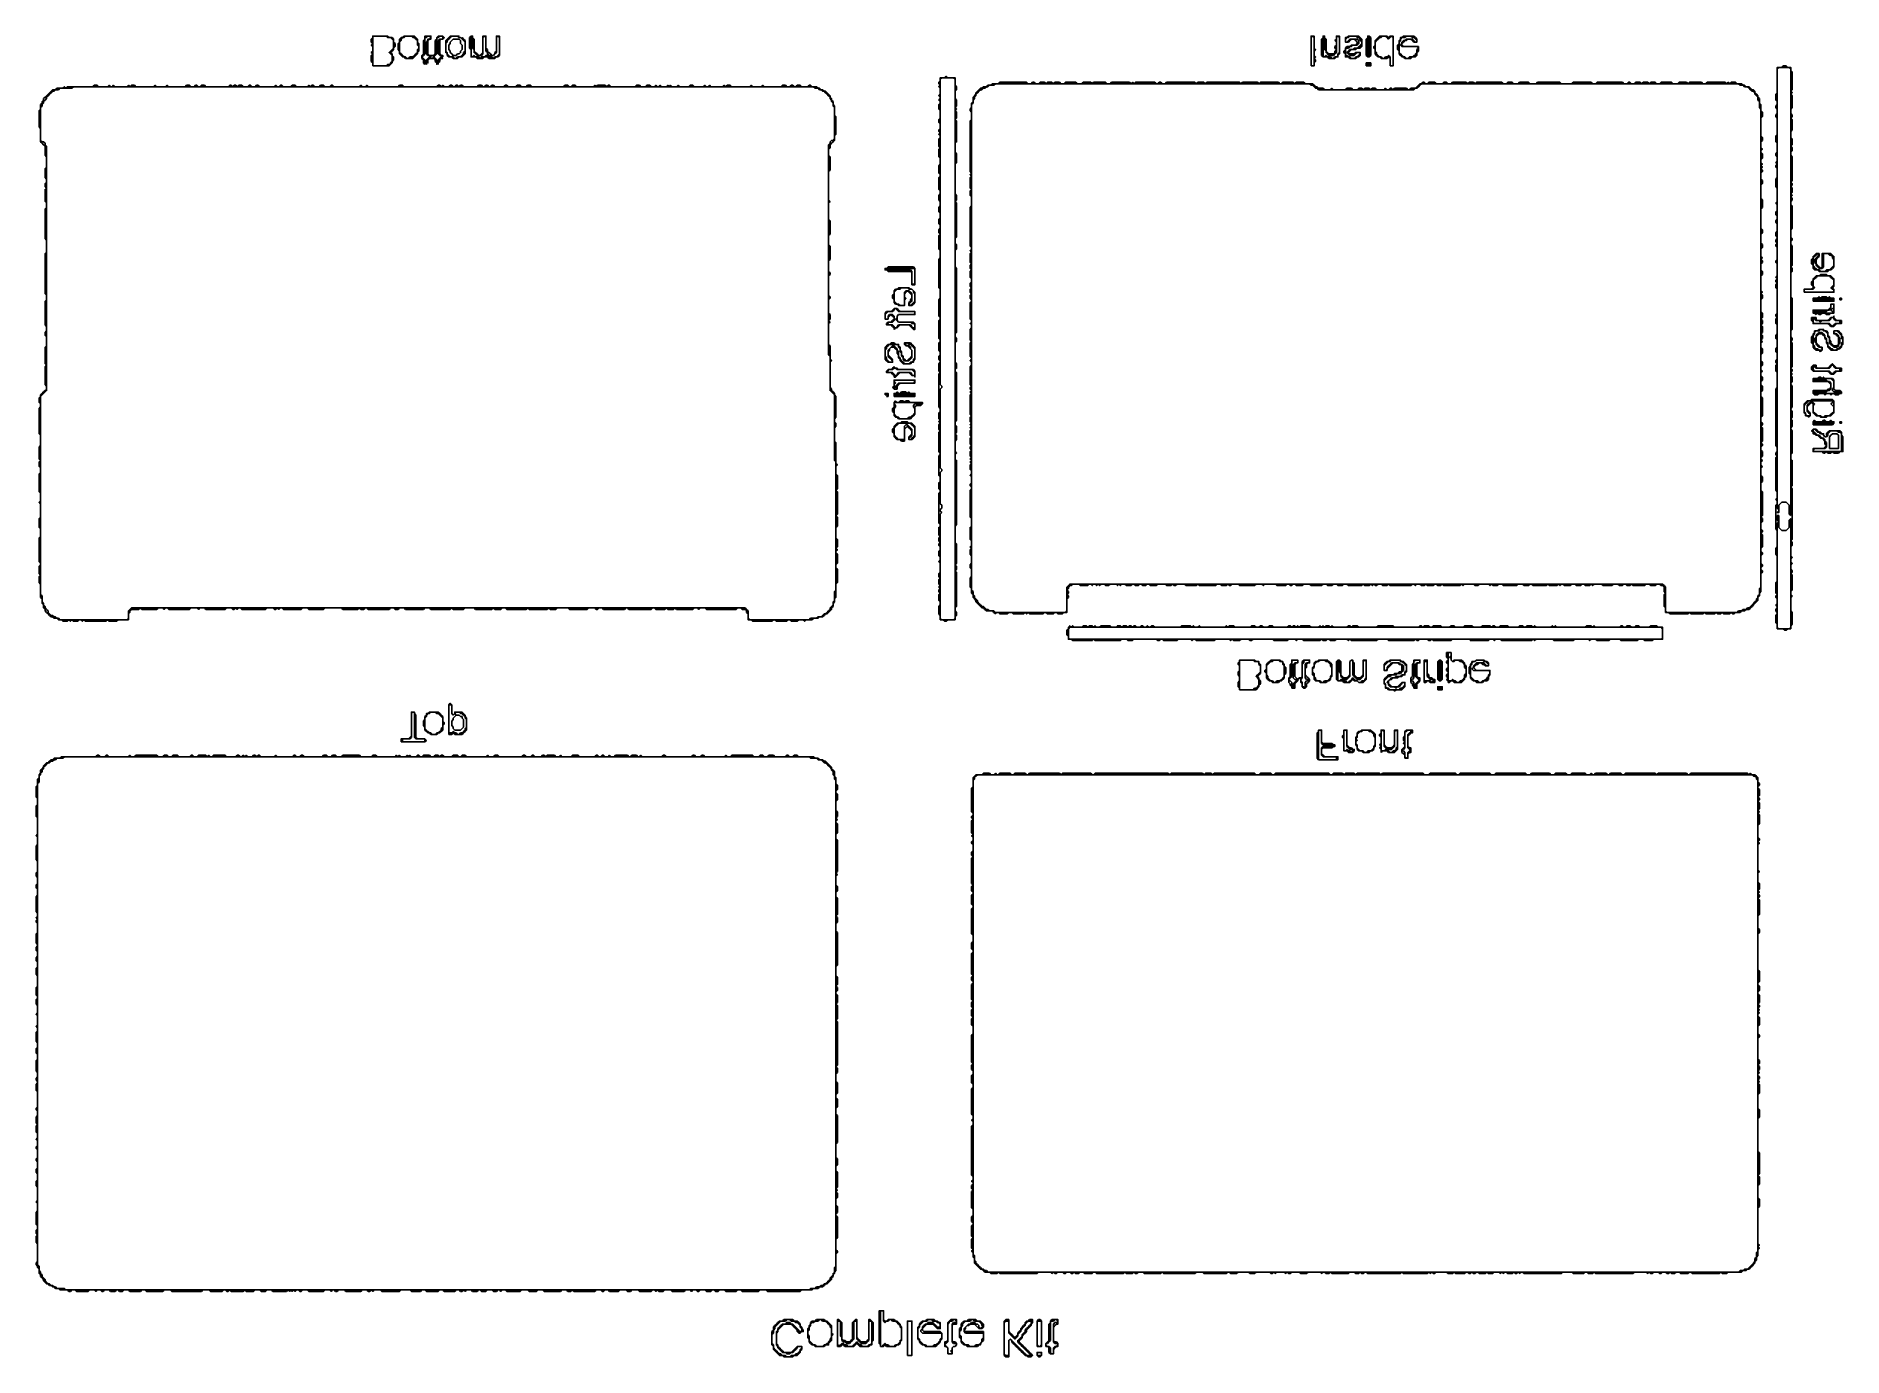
# Model space of a CAD drawing. Header units: metres. Extents: x 160 to 1373, y 49 to 936.
import ezdxf

# ---------------------------------------------------------------- set-up
doc = ezdxf.new("R2010")
doc.units = ezdxf.units.M

msp = doc.modelspace()

# ---------------------------------------------------------------- linework, layer by layer
for points in [[(386, 916, 0), (386, 917, 0), (386, 918, 0), (386, 919, 0), (386, 920, 0), (386, 921, 0), (386, 922, 0), (386, 923, 0), (386, 924, 0), (386, 925, 0), (386, 926, 0), (386, 927, 0), (386, 928, 0), (386, 929, 0), (386, 930, 0), (386, 931, 0), (386, 932, 0), (386, 933, 0), (386, 934, 0), (386, 935, 0), (386, 936, 0), (387, 936, 0), (388, 936, 0), (389, 936, 0), (390, 936, 0), (391, 936, 0), (392, 936, 0), (393, 936, 0), (394, 936, 0), (395, 936, 0), (396, 935, 0), (397, 935, 0), (398, 935, 0), (399, 934, 0), (400, 933, 0), (400, 932, 0), (400, 931, 0), (400, 930, 0), (400, 929, 0), (400, 928, 0), (399, 927, 0), (398, 926, 0), (397, 925, 0), (398, 924, 0), (399, 923, 0), (399, 922, 0), (399, 921, 0), (399, 920, 0), (399, 919, 0), (398, 918, 0), (398, 917, 0), (397, 917, 0), (396, 917, 0), (395, 916, 0), (394, 916, 0), (393, 916, 0), (392, 916, 0), (391, 916, 0), (390, 916, 0), (389, 916, 0), (388, 916, 0), (387, 916, 0)], [(409, 921, 0), (408, 922, 0), (407, 922, 0), (406, 923, 0), (405, 924, 0), (404, 925, 0), (404, 926, 0), (404, 927, 0), (404, 928, 0), (404, 929, 0), (404, 930, 0), (404, 931, 0), (404, 932, 0), (405, 933, 0), (405, 934, 0), (406, 935, 0), (407, 935, 0), (408, 936, 0), (409, 936, 0), (410, 936, 0), (411, 936, 0), (412, 936, 0), (413, 935, 0), (414, 935, 0), (415, 934, 0), (416, 933, 0), (416, 932, 0), (416, 931, 0), (416, 930, 0), (417, 929, 0), (417, 928, 0), (416, 927, 0), (416, 926, 0), (416, 925, 0), (415, 924, 0), (414, 923, 0), (413, 922, 0), (412, 922, 0), (411, 922, 0), (410, 921, 0)], [(422, 917, 0), (421, 918, 0), (421, 919, 0), (421, 920, 0), (420, 921, 0), (419, 922, 0), (419, 923, 0), (420, 923, 0), (421, 924, 0), (421, 925, 0), (421, 926, 0), (421, 927, 0), (421, 928, 0), (421, 929, 0), (421, 930, 0), (421, 931, 0), (421, 932, 0), (421, 933, 0), (421, 934, 0), (421, 935, 0), (422, 935, 0), (423, 936, 0), (424, 936, 0), (425, 936, 0), (425, 935, 0), (425, 934, 0), (424, 934, 0), (423, 933, 0), (422, 932, 0), (422, 931, 0), (422, 930, 0), (422, 929, 0), (422, 928, 0), (422, 927, 0), (422, 926, 0), (422, 925, 0), (422, 924, 0), (423, 923, 0), (424, 923, 0), (425, 923, 0), (425, 922, 0), (424, 922, 0), (423, 921, 0), (422, 920, 0), (422, 919, 0), (422, 918, 0)], [(430, 917, 0), (429, 918, 0), (429, 919, 0), (429, 920, 0), (428, 921, 0), (427, 922, 0), (427, 923, 0), (428, 923, 0), (429, 924, 0), (429, 925, 0), (429, 926, 0), (429, 927, 0), (429, 928, 0), (429, 929, 0), (429, 930, 0), (429, 931, 0), (429, 932, 0), (429, 933, 0), (429, 934, 0), (429, 935, 0), (430, 935, 0), (431, 936, 0), (432, 936, 0), (433, 936, 0), (433, 935, 0), (433, 934, 0), (432, 934, 0), (431, 934, 0), (430, 933, 0), (430, 932, 0), (430, 931, 0), (430, 930, 0), (430, 929, 0), (430, 928, 0), (430, 927, 0), (430, 926, 0), (430, 925, 0), (430, 924, 0), (431, 923, 0), (432, 923, 0), (433, 923, 0), (433, 922, 0), (432, 922, 0), (431, 921, 0), (430, 920, 0), (430, 919, 0), (430, 918, 0)], [(441, 921, 0), (440, 922, 0), (439, 922, 0), (438, 922, 0), (437, 923, 0), (436, 924, 0), (436, 925, 0), (435, 926, 0), (435, 927, 0), (435, 928, 0), (435, 929, 0), (435, 930, 0), (435, 931, 0), (436, 932, 0), (436, 933, 0), (437, 934, 0), (438, 935, 0), (439, 936, 0), (440, 936, 0), (441, 936, 0), (442, 936, 0), (443, 936, 0), (444, 935, 0), (445, 935, 0), (446, 934, 0), (447, 933, 0), (448, 932, 0), (448, 931, 0), (448, 930, 0), (448, 929, 0), (448, 928, 0), (448, 927, 0), (448, 926, 0), (447, 925, 0), (447, 924, 0), (446, 923, 0), (445, 922, 0), (444, 922, 0), (443, 922, 0), (442, 921, 0)], [(458, 921, 0), (457, 922, 0), (456, 922, 0), (455, 922, 0), (454, 923, 0), (453, 922, 0), (452, 922, 0), (452, 923, 0), (452, 924, 0), (452, 925, 0), (452, 926, 0), (452, 927, 0), (452, 928, 0), (452, 929, 0), (452, 930, 0), (452, 931, 0), (452, 932, 0), (452, 933, 0), (452, 934, 0), (452, 935, 0), (452, 936, 0), (453, 936, 0), (453, 935, 0), (453, 934, 0), (453, 933, 0), (453, 932, 0), (453, 931, 0), (453, 930, 0), (453, 929, 0), (453, 928, 0), (454, 927, 0), (454, 926, 0), (454, 925, 0), (455, 924, 0), (456, 923, 0), (457, 923, 0), (458, 923, 0), (459, 923, 0), (460, 924, 0), (460, 925, 0), (460, 926, 0), (460, 927, 0), (460, 928, 0), (460, 929, 0), (460, 930, 0), (460, 931, 0), (460, 932, 0), (460, 933, 0), (460, 934, 0), (460, 935, 0), (461, 936, 0), (462, 935, 0), (462, 934, 0), (462, 933, 0), (462, 932, 0), (462, 931, 0), (462, 930, 0), (462, 929, 0), (462, 928, 0), (462, 927, 0), (462, 926, 0), (463, 925, 0), (463, 924, 0), (464, 923, 0), (465, 923, 0), (466, 923, 0), (467, 923, 0), (468, 924, 0), (469, 925, 0), (469, 926, 0), (469, 927, 0), (469, 928, 0), (469, 929, 0), (469, 930, 0), (469, 931, 0), (469, 932, 0), (469, 933, 0), (469, 934, 0), (469, 935, 0), (470, 936, 0), (471, 935, 0), (471, 934, 0), (471, 933, 0), (471, 932, 0), (471, 931, 0), (471, 930, 0), (471, 929, 0), (471, 928, 0), (471, 927, 0), (471, 926, 0), (471, 925, 0), (471, 924, 0), (470, 923, 0), (469, 922, 0), (468, 922, 0), (467, 921, 0), (466, 922, 0), (465, 922, 0), (464, 922, 0), (463, 923, 0), (462, 923, 0), (461, 922, 0), (460, 922, 0), (459, 922, 0)], [(1016, 916, 0), (1016, 917, 0), (1016, 918, 0), (1016, 919, 0), (1016, 920, 0), (1016, 921, 0), (1016, 922, 0), (1016, 923, 0), (1016, 924, 0), (1016, 925, 0), (1016, 926, 0), (1016, 927, 0), (1016, 928, 0), (1016, 929, 0), (1016, 930, 0), (1016, 931, 0), (1016, 932, 0), (1016, 933, 0), (1016, 934, 0), (1016, 935, 0), (1017, 936, 0), (1018, 935, 0), (1018, 934, 0), (1018, 933, 0), (1018, 932, 0), (1018, 931, 0), (1018, 930, 0), (1018, 929, 0), (1018, 928, 0), (1018, 927, 0), (1018, 926, 0), (1018, 925, 0), (1018, 924, 0), (1018, 923, 0), (1018, 922, 0), (1018, 921, 0), (1018, 920, 0), (1018, 919, 0), (1018, 918, 0), (1018, 917, 0), (1018, 916, 0), (1017, 916, 0)], [(1030, 921, 0), (1029, 922, 0), (1028, 922, 0), (1027, 922, 0), (1026, 923, 0), (1025, 922, 0), (1024, 922, 0), (1024, 923, 0), (1024, 924, 0), (1024, 925, 0), (1024, 926, 0), (1024, 927, 0), (1024, 928, 0), (1024, 929, 0), (1024, 930, 0), (1024, 931, 0), (1024, 932, 0), (1024, 933, 0), (1024, 934, 0), (1024, 935, 0), (1024, 936, 0), (1025, 936, 0), (1025, 935, 0), (1025, 934, 0), (1025, 933, 0), (1025, 932, 0), (1025, 931, 0), (1025, 930, 0), (1025, 929, 0), (1025, 928, 0), (1025, 927, 0), (1026, 926, 0), (1026, 925, 0), (1027, 924, 0), (1028, 923, 0), (1029, 923, 0), (1030, 923, 0), (1031, 923, 0), (1032, 924, 0), (1033, 925, 0), (1033, 926, 0), (1033, 927, 0), (1033, 928, 0), (1033, 929, 0), (1033, 930, 0), (1033, 931, 0), (1033, 932, 0), (1033, 933, 0), (1033, 934, 0), (1033, 935, 0), (1034, 936, 0), (1035, 935, 0), (1035, 934, 0), (1035, 933, 0), (1035, 932, 0), (1035, 931, 0), (1035, 930, 0), (1035, 929, 0), (1035, 928, 0), (1035, 927, 0), (1035, 926, 0), (1035, 925, 0), (1034, 924, 0), (1034, 923, 0), (1033, 922, 0), (1032, 922, 0), (1031, 921, 0)], [(1043, 921, 0), (1042, 922, 0), (1041, 922, 0), (1040, 923, 0), (1039, 923, 0), (1039, 924, 0), (1039, 925, 0), (1039, 926, 0), (1039, 927, 0), (1040, 928, 0), (1041, 928, 0), (1042, 929, 0), (1043, 929, 0), (1044, 930, 0), (1045, 930, 0), (1046, 930, 0), (1047, 930, 0), (1048, 931, 0), (1048, 932, 0), (1048, 933, 0), (1047, 934, 0), (1046, 934, 0), (1045, 934, 0), (1044, 934, 0), (1043, 934, 0), (1042, 934, 0), (1041, 933, 0), (1040, 932, 0), (1039, 932, 0), (1039, 933, 0), (1039, 934, 0), (1040, 935, 0), (1041, 935, 0), (1042, 936, 0), (1043, 936, 0), (1044, 936, 0), (1045, 936, 0), (1046, 936, 0), (1047, 935, 0), (1048, 935, 0), (1049, 934, 0), (1049, 933, 0), (1050, 932, 0), (1050, 931, 0), (1049, 930, 0), (1049, 929, 0), (1048, 929, 0), (1047, 928, 0), (1046, 928, 0), (1045, 928, 0), (1044, 927, 0), (1043, 927, 0), (1042, 927, 0), (1041, 926, 0), (1040, 925, 0), (1041, 924, 0), (1042, 923, 0), (1043, 923, 0), (1044, 923, 0), (1045, 923, 0), (1046, 924, 0), (1047, 925, 0), (1048, 925, 0), (1049, 925, 0), (1049, 924, 0), (1048, 923, 0), (1047, 922, 0), (1046, 922, 0), (1045, 921, 0), (1044, 921, 0)], [(1054, 922, 0), (1054, 923, 0), (1054, 924, 0), (1054, 925, 0), (1054, 926, 0), (1054, 927, 0), (1054, 928, 0), (1054, 929, 0), (1054, 930, 0), (1054, 931, 0), (1054, 932, 0), (1054, 933, 0), (1054, 934, 0), (1054, 935, 0), (1054, 936, 0), (1055, 936, 0), (1055, 935, 0), (1055, 934, 0), (1055, 933, 0), (1055, 932, 0), (1055, 931, 0), (1055, 930, 0), (1055, 929, 0), (1055, 928, 0), (1055, 927, 0), (1055, 926, 0), (1055, 925, 0), (1055, 924, 0), (1055, 923, 0), (1055, 922, 0)], [(1069, 916, 0), (1069, 917, 0), (1069, 918, 0), (1069, 919, 0), (1069, 920, 0), (1069, 921, 0), (1069, 922, 0), (1068, 923, 0), (1067, 922, 0), (1066, 922, 0), (1065, 921, 0), (1064, 921, 0), (1063, 922, 0), (1062, 922, 0), (1061, 923, 0), (1060, 924, 0), (1060, 925, 0), (1059, 926, 0), (1059, 927, 0), (1059, 928, 0), (1059, 929, 0), (1059, 930, 0), (1059, 931, 0), (1059, 932, 0), (1060, 933, 0), (1061, 934, 0), (1062, 935, 0), (1063, 935, 0), (1064, 936, 0), (1065, 936, 0), (1066, 936, 0), (1067, 935, 0), (1068, 934, 0), (1069, 935, 0), (1070, 936, 0), (1071, 935, 0), (1071, 934, 0), (1071, 933, 0), (1071, 932, 0), (1071, 931, 0), (1071, 930, 0), (1071, 929, 0), (1071, 928, 0), (1071, 927, 0), (1071, 926, 0), (1071, 925, 0), (1071, 924, 0), (1071, 923, 0), (1071, 922, 0), (1071, 921, 0), (1071, 920, 0), (1071, 919, 0), (1071, 918, 0), (1071, 917, 0), (1071, 916, 0), (1070, 916, 0)], [(1080, 921, 0), (1079, 922, 0), (1078, 922, 0), (1077, 923, 0), (1076, 924, 0), (1075, 925, 0), (1075, 926, 0), (1075, 927, 0), (1075, 928, 0), (1075, 929, 0), (1075, 930, 0), (1075, 931, 0), (1075, 932, 0), (1076, 933, 0), (1076, 934, 0), (1077, 935, 0), (1078, 935, 0), (1079, 935, 0), (1080, 936, 0), (1081, 936, 0), (1082, 936, 0), (1083, 936, 0), (1084, 935, 0), (1085, 935, 0), (1086, 934, 0), (1087, 933, 0), (1087, 932, 0), (1086, 932, 0), (1085, 933, 0), (1084, 934, 0), (1083, 934, 0), (1082, 934, 0), (1081, 934, 0), (1080, 934, 0), (1079, 933, 0), (1078, 933, 0), (1077, 932, 0), (1077, 931, 0), (1076, 930, 0), (1077, 929, 0), (1078, 929, 0), (1079, 929, 0), (1080, 929, 0), (1081, 929, 0), (1082, 929, 0), (1083, 929, 0), (1084, 929, 0), (1085, 929, 0), (1086, 929, 0), (1087, 929, 0), (1088, 928, 0), (1087, 927, 0), (1087, 926, 0), (1087, 925, 0), (1086, 924, 0), (1086, 923, 0), (1085, 923, 0), (1084, 922, 0), (1083, 922, 0), (1082, 922, 0), (1081, 921, 0)], [(1054, 916, 0), (1054, 917, 0), (1054, 918, 0), (1055, 918, 0), (1055, 917, 0), (1055, 916, 0)], [(1338, 614, 0), (1337, 615, 0), (1337, 616, 0), (1337, 617, 0), (1337, 618, 0), (1337, 619, 0), (1337, 620, 0), (1337, 621, 0), (1336, 622, 0), (1335, 623, 0), (1334, 623, 0), (1333, 623, 0), (1332, 623, 0), (1331, 622, 0), (1330, 621, 0), (1330, 620, 0), (1330, 619, 0), (1330, 618, 0), (1330, 617, 0), (1330, 616, 0), (1329, 616, 0), (1330, 617, 0), (1330, 618, 0), (1329, 619, 0), (1329, 620, 0), (1329, 621, 0), (1329, 622, 0), (1329, 623, 0), (1329, 624, 0), (1329, 625, 0), (1329, 626, 0), (1329, 627, 0), (1329, 628, 0), (1329, 629, 0), (1329, 630, 0), (1329, 631, 0), (1329, 632, 0), (1329, 633, 0), (1329, 634, 0), (1329, 635, 0), (1329, 636, 0), (1329, 637, 0), (1329, 638, 0), (1329, 639, 0), (1329, 640, 0), (1329, 641, 0), (1329, 642, 0), (1329, 643, 0), (1329, 644, 0), (1329, 645, 0), (1329, 646, 0), (1329, 647, 0), (1329, 648, 0), (1329, 649, 0), (1329, 650, 0), (1329, 651, 0), (1329, 652, 0), (1329, 653, 0), (1329, 654, 0), (1329, 655, 0), (1329, 656, 0), (1329, 657, 0), (1329, 658, 0), (1329, 659, 0), (1329, 660, 0), (1329, 661, 0), (1329, 662, 0), (1329, 663, 0), (1329, 664, 0), (1329, 665, 0), (1329, 666, 0), (1329, 667, 0), (1329, 668, 0), (1329, 669, 0), (1329, 670, 0), (1329, 671, 0), (1329, 672, 0), (1329, 673, 0), (1329, 674, 0), (1329, 675, 0), (1329, 676, 0), (1329, 677, 0), (1329, 678, 0), (1329, 679, 0), (1329, 680, 0), (1329, 681, 0), (1329, 682, 0), (1329, 683, 0), (1329, 684, 0), (1329, 685, 0), (1329, 686, 0), (1329, 687, 0), (1329, 688, 0), (1329, 689, 0), (1329, 690, 0), (1329, 691, 0), (1329, 692, 0), (1329, 693, 0), (1329, 694, 0), (1329, 695, 0), (1329, 696, 0), (1329, 697, 0), (1329, 698, 0), (1329, 699, 0), (1329, 700, 0), (1329, 701, 0), (1329, 702, 0), (1329, 703, 0), (1329, 704, 0), (1329, 705, 0), (1329, 706, 0), (1329, 707, 0), (1329, 708, 0), (1329, 709, 0), (1329, 710, 0), (1329, 711, 0), (1329, 712, 0), (1329, 713, 0), (1329, 714, 0), (1329, 715, 0), (1329, 716, 0), (1329, 717, 0), (1329, 718, 0), (1329, 719, 0), (1329, 720, 0), (1329, 721, 0), (1329, 722, 0), (1329, 723, 0), (1329, 724, 0), (1329, 725, 0), (1329, 726, 0), (1329, 727, 0), (1329, 728, 0), (1329, 729, 0), (1329, 730, 0), (1329, 731, 0), (1329, 732, 0), (1329, 733, 0), (1329, 734, 0), (1329, 735, 0), (1329, 736, 0), (1329, 737, 0), (1329, 738, 0), (1329, 739, 0), (1329, 740, 0), (1329, 741, 0), (1329, 742, 0), (1329, 743, 0), (1329, 744, 0), (1329, 745, 0), (1329, 746, 0), (1329, 747, 0), (1329, 748, 0), (1329, 749, 0), (1329, 750, 0), (1329, 751, 0), (1329, 752, 0), (1329, 753, 0), (1329, 754, 0), (1329, 755, 0), (1329, 756, 0), (1329, 757, 0), (1329, 758, 0), (1329, 759, 0), (1329, 760, 0), (1329, 761, 0), (1329, 762, 0), (1329, 763, 0), (1329, 764, 0), (1329, 765, 0), (1329, 766, 0), (1329, 767, 0), (1329, 768, 0), (1329, 769, 0), (1329, 770, 0), (1329, 771, 0), (1329, 772, 0), (1329, 773, 0), (1329, 774, 0), (1329, 775, 0), (1329, 776, 0), (1329, 777, 0), (1329, 778, 0), (1329, 779, 0), (1329, 780, 0), (1329, 781, 0), (1329, 782, 0), (1329, 783, 0), (1329, 784, 0), (1329, 785, 0), (1329, 786, 0), (1329, 787, 0), (1329, 788, 0), (1329, 789, 0), (1329, 790, 0), (1329, 791, 0), (1329, 792, 0), (1329, 793, 0), (1329, 794, 0), (1329, 795, 0), (1329, 796, 0), (1329, 797, 0), (1329, 798, 0), (1329, 799, 0), (1329, 800, 0), (1329, 801, 0), (1329, 802, 0), (1329, 803, 0), (1329, 804, 0), (1329, 805, 0), (1329, 806, 0), (1329, 807, 0), (1329, 808, 0), (1329, 809, 0), (1329, 810, 0), (1329, 811, 0), (1329, 812, 0), (1329, 813, 0), (1329, 814, 0), (1329, 815, 0), (1329, 816, 0), (1329, 817, 0), (1329, 818, 0), (1329, 819, 0), (1329, 820, 0), (1329, 821, 0), (1329, 822, 0), (1329, 823, 0), (1329, 824, 0), (1329, 825, 0), (1329, 826, 0), (1329, 827, 0), (1329, 828, 0), (1329, 829, 0), (1329, 830, 0), (1329, 831, 0), (1329, 832, 0), (1329, 833, 0), (1329, 834, 0), (1329, 835, 0), (1329, 836, 0), (1329, 837, 0), (1329, 838, 0), (1329, 839, 0), (1329, 840, 0), (1329, 841, 0), (1329, 842, 0), (1329, 843, 0), (1329, 844, 0), (1329, 845, 0), (1329, 846, 0), (1329, 847, 0), (1329, 848, 0), (1329, 849, 0), (1329, 850, 0), (1329, 851, 0), (1329, 852, 0), (1329, 853, 0), (1329, 854, 0), (1329, 855, 0), (1329, 856, 0), (1329, 857, 0), (1329, 858, 0), (1329, 859, 0), (1329, 860, 0), (1329, 861, 0), (1329, 862, 0), (1329, 863, 0), (1329, 864, 0), (1329, 865, 0), (1329, 866, 0), (1329, 867, 0), (1329, 868, 0), (1329, 869, 0), (1329, 870, 0), (1329, 871, 0), (1329, 872, 0), (1329, 873, 0), (1329, 874, 0), (1329, 875, 0), (1329, 876, 0), (1329, 877, 0), (1329, 878, 0), (1329, 879, 0), (1329, 880, 0), (1329, 881, 0), (1329, 882, 0), (1329, 883, 0), (1329, 884, 0), (1329, 885, 0), (1329, 886, 0), (1329, 887, 0), (1329, 888, 0), (1329, 889, 0), (1329, 890, 0), (1329, 891, 0), (1329, 892, 0), (1329, 893, 0), (1329, 894, 0), (1329, 895, 0), (1329, 896, 0), (1329, 897, 0), (1329, 898, 0), (1329, 899, 0), (1329, 900, 0), (1329, 901, 0), (1329, 902, 0), (1329, 903, 0), (1329, 904, 0), (1329, 905, 0), (1329, 906, 0), (1329, 907, 0), (1329, 908, 0), (1329, 909, 0), (1329, 910, 0), (1329, 911, 0), (1329, 912, 0), (1329, 913, 0), (1329, 914, 0), (1330, 915, 0), (1331, 915, 0), (1332, 915, 0), (1333, 915, 0), (1334, 915, 0), (1335, 915, 0), (1336, 915, 0), (1337, 915, 0), (1338, 914, 0), (1338, 913, 0), (1338, 912, 0), (1338, 911, 0), (1338, 910, 0), (1338, 909, 0), (1338, 908, 0), (1338, 907, 0), (1338, 906, 0), (1338, 905, 0), (1338, 904, 0), (1338, 903, 0), (1338, 902, 0), (1338, 901, 0), (1338, 900, 0), (1338, 899, 0), (1338, 898, 0), (1338, 897, 0), (1338, 896, 0), (1338, 895, 0), (1338, 894, 0), (1338, 893, 0), (1338, 892, 0), (1338, 891, 0), (1338, 890, 0), (1338, 889, 0), (1338, 888, 0), (1338, 887, 0), (1338, 886, 0), (1338, 885, 0), (1338, 884, 0), (1338, 883, 0), (1338, 882, 0), (1338, 881, 0), (1338, 880, 0), (1338, 879, 0), (1338, 878, 0), (1338, 877, 0), (1338, 876, 0), (1338, 875, 0), (1338, 874, 0), (1338, 873, 0), (1338, 872, 0), (1338, 871, 0), (1338, 870, 0), (1338, 869, 0), (1338, 868, 0), (1338, 867, 0), (1338, 866, 0), (1338, 865, 0), (1338, 864, 0), (1338, 863, 0), (1338, 862, 0), (1338, 861, 0), (1338, 860, 0), (1338, 859, 0), (1338, 858, 0), (1338, 857, 0), (1338, 856, 0), (1338, 855, 0), (1338, 854, 0), (1338, 853, 0), (1338, 852, 0), (1338, 851, 0), (1338, 850, 0), (1338, 849, 0), (1338, 848, 0), (1338, 847, 0), (1338, 846, 0), (1338, 845, 0), (1338, 844, 0), (1338, 843, 0), (1338, 842, 0), (1338, 841, 0), (1338, 840, 0), (1338, 839, 0), (1338, 838, 0), (1338, 837, 0), (1338, 836, 0), (1338, 835, 0), (1338, 834, 0), (1338, 833, 0), (1338, 832, 0), (1338, 831, 0), (1338, 830, 0), (1338, 829, 0), (1338, 828, 0), (1338, 827, 0), (1338, 826, 0), (1338, 825, 0), (1338, 824, 0), (1338, 823, 0), (1338, 822, 0), (1338, 821, 0), (1338, 820, 0), (1338, 819, 0), (1338, 818, 0), (1338, 817, 0), (1338, 816, 0), (1338, 815, 0), (1338, 814, 0), (1338, 813, 0), (1338, 812, 0), (1338, 811, 0), (1338, 810, 0), (1338, 809, 0), (1338, 808, 0), (1338, 807, 0), (1338, 806, 0), (1338, 805, 0), (1338, 804, 0), (1338, 803, 0), (1338, 802, 0), (1338, 801, 0), (1338, 800, 0), (1338, 799, 0), (1338, 798, 0), (1338, 797, 0), (1338, 796, 0), (1338, 795, 0), (1338, 794, 0), (1338, 793, 0), (1338, 792, 0), (1338, 791, 0), (1338, 790, 0), (1338, 789, 0), (1338, 788, 0), (1338, 787, 0), (1338, 786, 0), (1338, 785, 0), (1338, 784, 0), (1338, 783, 0), (1338, 782, 0), (1338, 781, 0), (1338, 780, 0), (1338, 779, 0), (1338, 778, 0), (1338, 777, 0), (1338, 776, 0), (1338, 775, 0), (1338, 774, 0), (1338, 773, 0), (1338, 772, 0), (1338, 771, 0), (1338, 770, 0), (1338, 769, 0), (1338, 768, 0), (1338, 767, 0), (1338, 766, 0), (1338, 765, 0), (1338, 764, 0), (1338, 763, 0), (1338, 762, 0), (1338, 761, 0), (1338, 760, 0), (1338, 759, 0), (1338, 758, 0), (1338, 757, 0), (1338, 756, 0), (1338, 755, 0), (1338, 754, 0), (1338, 753, 0), (1338, 752, 0), (1338, 751, 0), (1338, 750, 0), (1338, 749, 0), (1338, 748, 0), (1338, 747, 0), (1338, 746, 0), (1338, 745, 0), (1338, 744, 0), (1338, 743, 0), (1338, 742, 0), (1338, 741, 0), (1338, 740, 0), (1338, 739, 0), (1338, 738, 0), (1338, 737, 0), (1338, 736, 0), (1338, 735, 0), (1338, 734, 0), (1338, 733, 0), (1338, 732, 0), (1338, 731, 0), (1338, 730, 0), (1338, 729, 0), (1338, 728, 0), (1338, 727, 0), (1338, 726, 0), (1338, 725, 0), (1338, 724, 0), (1338, 723, 0), (1338, 722, 0), (1338, 721, 0), (1338, 720, 0), (1338, 719, 0), (1338, 718, 0), (1338, 717, 0), (1338, 716, 0), (1338, 715, 0), (1338, 714, 0), (1338, 713, 0), (1338, 712, 0), (1338, 711, 0), (1338, 710, 0), (1338, 709, 0), (1338, 708, 0), (1338, 707, 0), (1338, 706, 0), (1338, 705, 0), (1338, 704, 0), (1338, 703, 0), (1338, 702, 0), (1338, 701, 0), (1338, 700, 0), (1338, 699, 0), (1338, 698, 0), (1338, 697, 0), (1338, 696, 0), (1338, 695, 0), (1338, 694, 0), (1338, 693, 0), (1338, 692, 0), (1338, 691, 0), (1338, 690, 0), (1338, 689, 0), (1338, 688, 0), (1338, 687, 0), (1338, 686, 0), (1338, 685, 0), (1338, 684, 0), (1338, 683, 0), (1338, 682, 0), (1338, 681, 0), (1338, 680, 0), (1338, 679, 0), (1338, 678, 0), (1338, 677, 0), (1338, 676, 0), (1338, 675, 0), (1338, 674, 0), (1338, 673, 0), (1338, 672, 0), (1338, 671, 0), (1338, 670, 0), (1338, 669, 0), (1338, 668, 0), (1338, 667, 0), (1338, 666, 0), (1338, 665, 0), (1338, 664, 0), (1338, 663, 0), (1338, 662, 0), (1338, 661, 0), (1338, 660, 0), (1338, 659, 0), (1338, 658, 0), (1338, 657, 0), (1338, 656, 0), (1338, 655, 0), (1338, 654, 0), (1338, 653, 0), (1338, 652, 0), (1338, 651, 0), (1338, 650, 0), (1338, 649, 0), (1338, 648, 0), (1338, 647, 0), (1338, 646, 0), (1338, 645, 0), (1338, 644, 0), (1338, 643, 0), (1338, 642, 0), (1338, 641, 0), (1338, 640, 0), (1338, 639, 0), (1338, 638, 0), (1338, 637, 0), (1338, 636, 0), (1338, 635, 0), (1338, 634, 0), (1338, 633, 0), (1338, 632, 0), (1338, 631, 0), (1338, 630, 0), (1338, 629, 0), (1338, 628, 0), (1338, 627, 0), (1338, 626, 0), (1338, 625, 0), (1338, 624, 0), (1338, 623, 0), (1338, 622, 0), (1338, 621, 0), (1338, 620, 0), (1338, 619, 0), (1338, 618, 0), (1338, 617, 0), (1338, 616, 0), (1338, 615, 0)], [(176, 544, 0), (175, 545, 0), (174, 545, 0), (173, 546, 0), (172, 546, 0), (171, 547, 0), (170, 547, 0), (169, 548, 0), (168, 549, 0), (168, 550, 0), (167, 551, 0), (166, 552, 0), (166, 553, 0), (165, 554, 0), (165, 555, 0), (164, 556, 0), (164, 557, 0), (164, 558, 0), (164, 559, 0), (164, 560, 0), (163, 561, 0), (163, 562, 0), (163, 563, 0), (163, 564, 0), (163, 565, 0), (163, 566, 0), (163, 567, 0), (163, 568, 0), (163, 569, 0), (163, 570, 0), (163, 571, 0), (163, 572, 0), (163, 573, 0), (163, 574, 0), (163, 575, 0), (163, 576, 0), (163, 577, 0), (163, 578, 0), (163, 579, 0), (163, 580, 0), (163, 581, 0), (163, 582, 0), (163, 583, 0), (163, 584, 0), (163, 585, 0), (163, 586, 0), (163, 587, 0), (163, 588, 0), (163, 589, 0), (163, 590, 0), (163, 591, 0), (163, 592, 0), (163, 593, 0), (163, 594, 0), (163, 595, 0), (163, 596, 0), (163, 597, 0), (163, 598, 0), (163, 599, 0), (163, 600, 0), (163, 601, 0), (163, 602, 0), (163, 603, 0), (163, 604, 0), (163, 605, 0), (163, 606, 0), (163, 607, 0), (163, 608, 0), (163, 609, 0), (163, 610, 0), (163, 611, 0), (163, 612, 0), (163, 613, 0), (163, 614, 0), (163, 615, 0), (163, 616, 0), (163, 617, 0), (163, 618, 0), (163, 619, 0), (163, 620, 0), (163, 621, 0), (163, 622, 0), (163, 623, 0), (163, 624, 0), (163, 625, 0), (163, 626, 0), (163, 627, 0), (163, 628, 0), (163, 629, 0), (163, 630, 0), (163, 631, 0), (163, 632, 0), (163, 633, 0), (163, 634, 0), (163, 635, 0), (163, 636, 0), (163, 637, 0), (163, 638, 0), (163, 639, 0), (163, 640, 0), (163, 641, 0), (163, 642, 0), (163, 643, 0), (163, 644, 0), (163, 645, 0), (163, 646, 0), (163, 647, 0), (163, 648, 0), (163, 649, 0), (163, 650, 0), (163, 651, 0), (163, 652, 0), (163, 653, 0), (163, 654, 0), (163, 655, 0), (163, 656, 0), (163, 657, 0), (163, 658, 0), (163, 659, 0), (163, 660, 0), (163, 661, 0), (163, 662, 0), (163, 663, 0), (163, 664, 0), (163, 665, 0), (163, 666, 0), (163, 667, 0), (163, 668, 0), (163, 669, 0), (163, 670, 0), (163, 671, 0), (163, 672, 0), (163, 673, 0), (163, 674, 0), (163, 675, 0), (163, 676, 0), (163, 677, 0), (163, 678, 0), (163, 679, 0), (163, 680, 0), (163, 681, 0), (163, 682, 0), (163, 683, 0), (163, 684, 0), (163, 685, 0), (163, 686, 0), (163, 687, 0), (163, 688, 0), (163, 689, 0), (163, 690, 0), (163, 691, 0), (163, 692, 0), (163, 693, 0), (163, 694, 0), (164, 695, 0), (165, 696, 0), (166, 697, 0), (167, 698, 0), (167, 699, 0), (167, 700, 0), (167, 701, 0), (167, 702, 0), (167, 703, 0), (167, 704, 0), (167, 705, 0), (167, 706, 0), (167, 707, 0), (167, 708, 0), (167, 709, 0), (167, 710, 0), (167, 711, 0), (167, 712, 0), (167, 713, 0), (167, 714, 0), (167, 715, 0), (167, 716, 0), (167, 717, 0), (167, 718, 0), (167, 719, 0), (167, 720, 0), (167, 721, 0), (167, 722, 0), (167, 723, 0), (167, 724, 0), (167, 725, 0), (167, 726, 0), (167, 727, 0), (167, 728, 0), (167, 729, 0), (167, 730, 0), (167, 731, 0), (167, 732, 0), (167, 733, 0), (167, 734, 0), (167, 735, 0), (167, 736, 0), (167, 737, 0), (167, 738, 0), (167, 739, 0), (167, 740, 0), (167, 741, 0), (167, 742, 0), (167, 743, 0), (167, 744, 0), (167, 745, 0), (167, 746, 0), (167, 747, 0), (167, 748, 0), (167, 749, 0), (167, 750, 0), (167, 751, 0), (167, 752, 0), (167, 753, 0), (167, 754, 0), (167, 755, 0), (167, 756, 0), (167, 757, 0), (167, 758, 0), (167, 759, 0), (167, 760, 0), (167, 761, 0), (167, 762, 0), (167, 763, 0), (167, 764, 0), (167, 765, 0), (167, 766, 0), (167, 767, 0), (167, 768, 0), (167, 769, 0), (167, 770, 0), (167, 771, 0), (167, 772, 0), (167, 773, 0), (167, 774, 0), (167, 775, 0), (167, 776, 0), (167, 777, 0), (167, 778, 0), (167, 779, 0), (167, 780, 0), (167, 781, 0), (167, 782, 0), (167, 783, 0), (167, 784, 0), (167, 785, 0), (167, 786, 0), (167, 787, 0), (167, 788, 0), (167, 789, 0), (167, 790, 0), (167, 791, 0), (167, 792, 0), (167, 793, 0), (167, 794, 0), (167, 795, 0), (167, 796, 0), (167, 797, 0), (167, 798, 0), (167, 799, 0), (167, 800, 0), (167, 801, 0), (167, 802, 0), (167, 803, 0), (167, 804, 0), (167, 805, 0), (167, 806, 0), (167, 807, 0), (167, 808, 0), (167, 809, 0), (167, 810, 0), (167, 811, 0), (167, 812, 0), (167, 813, 0), (167, 814, 0), (167, 815, 0), (167, 816, 0), (167, 817, 0), (167, 818, 0), (167, 819, 0), (167, 820, 0), (167, 821, 0), (167, 822, 0), (167, 823, 0), (167, 824, 0), (167, 825, 0), (167, 826, 0), (167, 827, 0), (167, 828, 0), (167, 829, 0), (167, 830, 0), (167, 831, 0), (167, 832, 0), (167, 833, 0), (167, 834, 0), (167, 835, 0), (167, 836, 0), (167, 837, 0), (167, 838, 0), (167, 839, 0), (167, 840, 0), (167, 841, 0), (167, 842, 0), (167, 843, 0), (167, 844, 0), (167, 845, 0), (167, 846, 0), (167, 847, 0), (167, 848, 0), (167, 849, 0), (167, 850, 0), (167, 851, 0), (167, 852, 0), (167, 853, 0), (167, 854, 0), (167, 855, 0), (167, 856, 0), (167, 857, 0), (167, 858, 0), (167, 859, 0), (167, 860, 0), (167, 861, 0), (167, 862, 0), (166, 863, 0), (166, 864, 0), (165, 865, 0), (164, 865, 0), (163, 866, 0), (163, 867, 0), (163, 868, 0), (163, 869, 0), (163, 870, 0), (163, 871, 0), (163, 872, 0), (163, 873, 0), (163, 874, 0), (163, 875, 0), (163, 876, 0), (163, 877, 0), (163, 878, 0), (163, 879, 0), (163, 880, 0), (163, 881, 0), (163, 882, 0), (163, 883, 0), (163, 884, 0), (163, 885, 0), (163, 886, 0), (163, 887, 0), (163, 888, 0), (164, 889, 0), (164, 890, 0), (165, 891, 0), (165, 892, 0), (166, 893, 0), (167, 894, 0), (167, 895, 0), (168, 896, 0), (169, 897, 0), (170, 898, 0), (171, 899, 0), (172, 899, 0), (173, 900, 0), (174, 900, 0), (175, 900, 0), (176, 901, 0), (177, 901, 0), (178, 901, 0), (179, 901, 0), (180, 901, 0), (181, 901, 0), (182, 901, 0), (183, 901, 0), (184, 901, 0), (185, 902, 0), (186, 902, 0), (187, 902, 0), (188, 902, 0), (189, 902, 0), (190, 902, 0), (191, 902, 0), (192, 902, 0), (193, 902, 0), (194, 902, 0), (195, 902, 0), (196, 902, 0), (197, 902, 0), (198, 902, 0), (199, 902, 0), (200, 902, 0), (201, 902, 0), (202, 902, 0), (203, 902, 0), (204, 902, 0), (205, 902, 0), (206, 902, 0), (207, 902, 0), (208, 902, 0), (209, 902, 0), (210, 902, 0), (211, 902, 0), (212, 902, 0), (213, 902, 0), (214, 902, 0), (215, 902, 0), (216, 902, 0), (217, 902, 0), (218, 902, 0), (219, 902, 0), (220, 902, 0), (221, 902, 0), (222, 902, 0), (223, 902, 0), (224, 902, 0), (225, 902, 0), (226, 902, 0), (227, 902, 0), (228, 902, 0), (229, 902, 0), (230, 902, 0), (231, 902, 0), (232, 902, 0), (233, 902, 0), (234, 902, 0), (235, 902, 0), (236, 902, 0), (237, 902, 0), (238, 902, 0), (239, 902, 0), (240, 902, 0), (241, 902, 0), (242, 902, 0), (243, 902, 0), (244, 902, 0), (245, 902, 0), (246, 902, 0), (247, 902, 0), (248, 902, 0), (249, 902, 0), (250, 902, 0), (251, 902, 0), (252, 902, 0), (253, 902, 0), (254, 902, 0), (255, 902, 0), (256, 902, 0), (257, 902, 0), (258, 902, 0), (259, 902, 0), (260, 902, 0), (261, 902, 0), (262, 902, 0), (263, 902, 0), (264, 902, 0), (265, 902, 0), (266, 902, 0), (267, 902, 0), (268, 902, 0), (269, 902, 0), (270, 902, 0), (271, 902, 0), (272, 902, 0), (273, 902, 0), (274, 902, 0), (275, 902, 0), (276, 902, 0), (277, 902, 0), (278, 902, 0), (279, 902, 0), (280, 902, 0), (281, 902, 0), (282, 902, 0), (283, 902, 0), (284, 902, 0), (285, 902, 0), (286, 902, 0), (287, 902, 0), (288, 902, 0), (289, 902, 0), (290, 902, 0), (291, 902, 0), (292, 902, 0), (293, 902, 0), (294, 902, 0), (295, 902, 0), (296, 902, 0), (297, 902, 0), (298, 902, 0), (299, 902, 0), (300, 902, 0), (301, 902, 0), (302, 902, 0), (303, 902, 0), (304, 902, 0), (305, 902, 0), (306, 902, 0), (307, 902, 0), (308, 902, 0), (309, 902, 0), (310, 902, 0), (311, 902, 0), (312, 902, 0), (313, 902, 0), (314, 902, 0), (315, 902, 0), (316, 902, 0), (317, 902, 0), (318, 902, 0), (319, 902, 0), (320, 902, 0), (321, 902, 0), (322, 902, 0), (323, 902, 0), (324, 902, 0), (325, 902, 0), (326, 902, 0), (327, 902, 0), (328, 902, 0), (329, 902, 0), (330, 902, 0), (331, 902, 0), (332, 902, 0), (333, 902, 0), (334, 902, 0), (335, 902, 0), (336, 902, 0), (337, 902, 0), (338, 902, 0), (339, 902, 0), (340, 902, 0), (341, 902, 0), (342, 902, 0), (343, 902, 0), (344, 902, 0), (345, 902, 0), (346, 902, 0), (347, 902, 0), (348, 902, 0), (349, 902, 0), (350, 902, 0), (351, 902, 0), (352, 902, 0), (353, 902, 0), (354, 902, 0), (355, 902, 0), (356, 902, 0), (357, 902, 0), (358, 902, 0), (359, 902, 0), (360, 902, 0), (361, 902, 0), (362, 902, 0), (363, 902, 0), (364, 902, 0), (365, 902, 0), (366, 902, 0), (367, 902, 0), (368, 902, 0), (369, 902, 0), (370, 902, 0), (371, 902, 0), (372, 902, 0), (373, 902, 0), (374, 902, 0), (375, 902, 0), (376, 902, 0), (377, 902, 0), (378, 902, 0), (379, 902, 0), (380, 902, 0), (381, 902, 0), (382, 902, 0), (383, 902, 0), (384, 902, 0), (385, 902, 0), (386, 902, 0), (387, 902, 0), (388, 902, 0), (389, 902, 0), (390, 902, 0), (391, 902, 0), (392, 902, 0), (393, 902, 0), (394, 902, 0), (395, 902, 0), (396, 902, 0), (397, 902, 0), (398, 902, 0), (399, 902, 0), (400, 902, 0), (401, 902, 0), (402, 902, 0), (403, 902, 0), (404, 902, 0), (405, 902, 0), (406, 902, 0), (407, 902, 0), (408, 902, 0), (409, 902, 0), (410, 902, 0), (411, 902, 0), (412, 902, 0), (413, 902, 0), (414, 902, 0), (415, 902, 0), (416, 902, 0), (417, 902, 0), (418, 902, 0), (419, 902, 0), (420, 902, 0), (421, 902, 0), (422, 902, 0), (423, 902, 0), (424, 902, 0), (425, 902, 0), (426, 902, 0), (427, 902, 0), (428, 902, 0), (429, 902, 0), (430, 902, 0), (431, 902, 0), (432, 902, 0), (433, 902, 0), (434, 902, 0), (435, 902, 0), (436, 902, 0), (437, 902, 0), (438, 902, 0), (439, 902, 0), (440, 902, 0), (441, 902, 0), (442, 902, 0), (443, 902, 0), (444, 902, 0), (445, 902, 0), (446, 902, 0), (447, 902, 0), (448, 902, 0), (449, 902, 0), (450, 902, 0), (451, 902, 0), (452, 902, 0), (453, 902, 0), (454, 902, 0), (455, 902, 0), (456, 902, 0), (457, 902, 0), (458, 902, 0), (459, 902, 0), (460, 902, 0), (461, 902, 0), (462, 902, 0), (463, 902, 0), (464, 902, 0), (465, 902, 0), (466, 902, 0), (467, 902, 0), (468, 902, 0), (469, 902, 0), (470, 902, 0), (471, 902, 0), (472, 902, 0), (473, 902, 0), (474, 902, 0), (475, 902, 0), (476, 902, 0), (477, 902, 0), (478, 902, 0), (479, 902, 0), (480, 902, 0), (481, 902, 0), (482, 902, 0), (483, 902, 0), (484, 902, 0), (485, 902, 0), (486, 902, 0), (487, 902, 0), (488, 902, 0), (489, 902, 0), (490, 902, 0), (491, 902, 0), (492, 902, 0), (493, 902, 0), (494, 902, 0), (495, 902, 0), (496, 902, 0), (497, 902, 0), (498, 902, 0), (499, 902, 0), (500, 902, 0), (501, 902, 0), (502, 902, 0), (503, 902, 0), (504, 902, 0), (505, 902, 0), (506, 902, 0), (507, 902, 0), (508, 902, 0), (509, 902, 0), (510, 902, 0), (511, 902, 0), (512, 902, 0), (513, 902, 0), (514, 902, 0), (515, 902, 0), (516, 902, 0), (517, 902, 0), (518, 902, 0), (519, 902, 0), (520, 902, 0), (521, 902, 0), (522, 902, 0), (523, 902, 0), (524, 902, 0), (525, 902, 0), (526, 902, 0), (527, 902, 0), (528, 902, 0), (529, 902, 0), (530, 902, 0), (531, 902, 0), (532, 902, 0), (533, 902, 0), (534, 902, 0), (535, 902, 0), (536, 902, 0), (537, 902, 0), (538, 902, 0), (539, 902, 0), (540, 902, 0), (541, 902, 0), (542, 902, 0), (543, 902, 0), (544, 902, 0), (545, 902, 0), (546, 902, 0), (547, 902, 0), (548, 902, 0), (549, 902, 0), (550, 902, 0), (551, 902, 0), (552, 902, 0), (553, 902, 0), (554, 902, 0), (555, 902, 0), (556, 902, 0), (557, 902, 0), (558, 902, 0), (559, 902, 0), (560, 902, 0), (561, 902, 0), (562, 902, 0), (563, 902, 0), (564, 902, 0), (565, 902, 0), (566, 902, 0), (567, 902, 0), (568, 902, 0), (569, 902, 0), (570, 902, 0), (571, 902, 0), (572, 902, 0), (573, 902, 0), (574, 902, 0), (575, 902, 0), (576, 902, 0), (577, 902, 0), (578, 902, 0), (579, 902, 0), (580, 902, 0), (581, 902, 0), (582, 902, 0), (583, 902, 0), (584, 902, 0), (585, 902, 0), (586, 902, 0), (587, 902, 0), (588, 902, 0), (589, 902, 0), (590, 902, 0), (591, 902, 0), (592, 902, 0), (593, 902, 0), (594, 902, 0), (595, 902, 0), (596, 902, 0), (597, 902, 0), (598, 902, 0), (599, 902, 0), (600, 902, 0), (601, 902, 0), (602, 902, 0), (603, 902, 0), (604, 902, 0), (605, 902, 0), (606, 902, 0), (607, 902, 0), (608, 902, 0), (609, 902, 0), (610, 902, 0), (611, 902, 0), (612, 902, 0), (613, 902, 0), (614, 902, 0), (615, 902, 0), (616, 902, 0), (617, 902, 0), (618, 902, 0), (619, 902, 0), (620, 902, 0), (621, 902, 0), (622, 902, 0), (623, 902, 0), (624, 902, 0), (625, 902, 0), (626, 902, 0), (627, 902, 0), (628, 902, 0), (629, 902, 0), (630, 902, 0), (631, 902, 0), (632, 902, 0), (633, 902, 0), (634, 902, 0), (635, 902, 0), (636, 902, 0), (637, 902, 0), (638, 902, 0), (639, 902, 0), (640, 902, 0), (641, 902, 0), (642, 902, 0), (643, 902, 0), (644, 902, 0), (645, 902, 0), (646, 902, 0), (647, 902, 0), (648, 902, 0), (649, 902, 0), (650, 902, 0), (651, 902, 0), (652, 902, 0), (653, 902, 0), (654, 902, 0), (655, 902, 0), (656, 902, 0), (657, 902, 0), (658, 902, 0), (659, 902, 0), (660, 902, 0), (661, 902, 0), (662, 902, 0), (663, 902, 0), (664, 902, 0), (665, 902, 0), (666, 902, 0), (667, 902, 0), (668, 902, 0), (669, 902, 0), (670, 902, 0), (671, 902, 0), (672, 902, 0), (673, 902, 0), (674, 902, 0), (675, 902, 0), (676, 902, 0), (677, 902, 0), (678, 902, 0), (679, 902, 0), (680, 902, 0), (681, 902, 0), (682, 902, 0), (683, 901, 0), (684, 901, 0), (685, 901, 0), (686, 900, 0), (687, 900, 0), (688, 899, 0), (689, 899, 0), (690, 898, 0), (691, 897, 0), (692, 896, 0), (693, 895, 0), (693, 894, 0), (694, 893, 0), (694, 892, 0), (695, 891, 0), (695, 890, 0), (695, 889, 0), (696, 888, 0), (696, 887, 0), (696, 886, 0), (696, 885, 0), (696, 884, 0), (696, 883, 0), (696, 882, 0), (696, 881, 0), (696, 880, 0), (696, 879, 0), (696, 878, 0), (696, 877, 0), (696, 876, 0), (696, 875, 0), (696, 874, 0), (696, 873, 0), (696, 872, 0), (696, 871, 0), (696, 870, 0), (696, 869, 0), (696, 868, 0), (696, 867, 0), (695, 866, 0), (694, 866, 0), (693, 865, 0), (693, 864, 0), (692, 863, 0), (692, 862, 0), (692, 861, 0), (692, 860, 0), (692, 859, 0), (692, 858, 0), (692, 857, 0), (692, 856, 0), (692, 855, 0), (692, 854, 0), (692, 853, 0), (692, 852, 0), (692, 851, 0), (692, 850, 0), (692, 849, 0), (692, 848, 0), (692, 847, 0), (692, 846, 0), (692, 845, 0), (692, 844, 0), (692, 843, 0), (692, 842, 0), (692, 841, 0), (692, 840, 0), (692, 839, 0), (692, 838, 0), (692, 837, 0), (692, 836, 0), (692, 835, 0), (692, 834, 0), (692, 833, 0), (692, 832, 0), (692, 831, 0), (692, 830, 0), (692, 829, 0), (692, 828, 0), (692, 827, 0), (692, 826, 0), (692, 825, 0), (692, 824, 0), (692, 823, 0), (692, 822, 0), (692, 821, 0), (692, 820, 0), (692, 819, 0), (692, 818, 0), (692, 817, 0), (692, 816, 0), (692, 815, 0), (692, 814, 0), (692, 813, 0), (692, 812, 0), (692, 811, 0), (692, 810, 0), (692, 809, 0), (692, 808, 0), (692, 807, 0), (692, 806, 0), (692, 805, 0), (692, 804, 0), (692, 803, 0), (692, 802, 0), (692, 801, 0), (692, 800, 0), (692, 799, 0), (692, 798, 0), (692, 797, 0), (692, 796, 0), (692, 795, 0), (692, 794, 0), (692, 793, 0), (692, 792, 0), (692, 791, 0), (692, 790, 0), (692, 789, 0), (692, 788, 0), (692, 787, 0), (692, 786, 0), (692, 785, 0), (692, 784, 0), (692, 783, 0), (692, 782, 0), (692, 781, 0), (692, 780, 0), (692, 779, 0), (692, 778, 0), (692, 777, 0), (692, 776, 0), (692, 775, 0), (692, 774, 0), (692, 773, 0), (692, 772, 0), (692, 771, 0), (692, 770, 0), (692, 769, 0), (692, 768, 0), (692, 767, 0), (692, 766, 0), (692, 765, 0), (692, 764, 0), (692, 763, 0), (692, 762, 0), (692, 761, 0), (692, 760, 0), (692, 759, 0), (692, 758, 0), (692, 757, 0), (692, 756, 0), (692, 755, 0), (692, 754, 0), (692, 753, 0), (692, 752, 0), (692, 751, 0), (692, 750, 0), (692, 749, 0), (692, 748, 0), (692, 747, 0), (692, 746, 0), (692, 745, 0), (692, 744, 0), (692, 743, 0), (692, 742, 0), (692, 741, 0), (692, 740, 0), (692, 739, 0), (692, 738, 0), (692, 737, 0), (692, 736, 0), (692, 735, 0), (692, 734, 0), (692, 733, 0), (692, 732, 0), (692, 731, 0), (692, 730, 0), (692, 729, 0), (692, 728, 0), (692, 727, 0), (692, 726, 0), (692, 725, 0), (692, 724, 0), (692, 723, 0), (692, 722, 0), (693, 721, 0), (693, 720, 0), (693, 719, 0), (693, 718, 0), (693, 717, 0), (693, 716, 0), (693, 715, 0), (693, 714, 0), (693, 713, 0), (693, 712, 0), (693, 711, 0), (693, 710, 0), (693, 709, 0), (693, 708, 0), (693, 707, 0), (693, 706, 0), (693, 705, 0), (693, 704, 0), (693, 703, 0), (693, 702, 0), (693, 701, 0), (693, 700, 0), (693, 699, 0), (693, 698, 0), (694, 697, 0), (695, 696, 0), (696, 695, 0), (696, 694, 0), (696, 693, 0), (696, 692, 0), (696, 691, 0), (696, 690, 0), (696, 689, 0), (696, 688, 0), (696, 687, 0), (696, 686, 0), (696, 685, 0), (696, 684, 0), (696, 683, 0), (696, 682, 0), (696, 681, 0), (696, 680, 0), (696, 679, 0), (696, 678, 0), (696, 677, 0), (696, 676, 0), (696, 675, 0), (696, 674, 0), (696, 673, 0), (696, 672, 0), (696, 671, 0), (696, 670, 0), (696, 669, 0), (696, 668, 0), (696, 667, 0), (696, 666, 0), (696, 665, 0), (696, 664, 0), (696, 663, 0), (696, 662, 0), (696, 661, 0), (696, 660, 0), (696, 659, 0), (696, 658, 0), (696, 657, 0), (696, 656, 0), (696, 655, 0), (696, 654, 0), (696, 653, 0), (696, 652, 0), (696, 651, 0), (697, 650, 0), (697, 649, 0), (697, 648, 0), (697, 647, 0), (697, 646, 0), (697, 645, 0), (697, 644, 0), (697, 643, 0), (697, 642, 0), (697, 641, 0), (697, 640, 0), (697, 639, 0), (697, 638, 0), (697, 637, 0), (697, 636, 0), (697, 635, 0), (697, 634, 0), (697, 633, 0), (697, 632, 0), (697, 631, 0), (697, 630, 0), (697, 629, 0), (697, 628, 0), (697, 627, 0), (697, 626, 0), (697, 625, 0), (697, 624, 0), (697, 623, 0), (697, 622, 0), (697, 621, 0), (697, 620, 0), (697, 619, 0), (697, 618, 0), (697, 617, 0), (697, 616, 0), (697, 615, 0), (697, 614, 0), (697, 613, 0), (697, 612, 0), (697, 611, 0), (697, 610, 0), (697, 609, 0), (697, 608, 0), (697, 607, 0), (697, 606, 0), (697, 605, 0), (697, 604, 0), (697, 603, 0), (697, 602, 0), (697, 601, 0), (697, 600, 0), (697, 599, 0), (697, 598, 0), (697, 597, 0), (697, 596, 0), (697, 595, 0), (697, 594, 0), (697, 593, 0), (697, 592, 0), (697, 591, 0), (697, 590, 0), (697, 589, 0), (697, 588, 0), (697, 587, 0), (697, 586, 0), (697, 585, 0), (697, 584, 0), (697, 583, 0), (697, 582, 0), (697, 581, 0), (697, 580, 0), (697, 579, 0), (697, 578, 0), (697, 577, 0), (697, 576, 0), (697, 575, 0), (697, 574, 0), (697, 573, 0), (697, 572, 0), (697, 571, 0), (697, 570, 0), (697, 569, 0), (697, 568, 0), (697, 567, 0), (697, 566, 0), (697, 565, 0), (697, 564, 0), (696, 563, 0), (696, 562, 0), (696, 561, 0), (696, 560, 0), (696, 559, 0), (696, 558, 0), (696, 557, 0), (695, 556, 0), (695, 555, 0), (695, 554, 0), (694, 553, 0), (693, 552, 0), (693, 551, 0), (692, 550, 0), (691, 549, 0), (690, 548, 0), (689, 548, 0), (688, 547, 0), (687, 546, 0), (686, 546, 0), (685, 546, 0), (684, 545, 0), (683, 545, 0), (682, 545, 0), (681, 545, 0), (680, 545, 0), (679, 544, 0), (678, 544, 0), (677, 544, 0), (676, 544, 0), (675, 544, 0), (674, 544, 0), (673, 544, 0), (672, 544, 0), (671, 544, 0), (670, 544, 0), (669, 544, 0), (668, 544, 0), (667, 544, 0), (666, 544, 0), (665, 544, 0), (664, 544, 0), (663, 544, 0), (662, 544, 0), (661, 544, 0), (660, 544, 0), (659, 544, 0), (658, 544, 0), (657, 544, 0), (656, 544, 0), (655, 544, 0), (654, 544, 0), (653, 544, 0), (652, 544, 0), (651, 544, 0), (650, 544, 0), (649, 544, 0), (648, 544, 0), (647, 544, 0), (646, 544, 0), (645, 544, 0), (644, 544, 0), (643, 544, 0), (642, 544, 0), (641, 544, 0), (640, 544, 0), (639, 544, 0), (638, 545, 0), (638, 546, 0), (638, 547, 0), (638, 548, 0), (638, 549, 0), (638, 550, 0), (637, 551, 0), (636, 552, 0), (635, 552, 0), (634, 552, 0), (633, 552, 0), (632, 552, 0), (631, 552, 0), (630, 552, 0), (629, 552, 0), (628, 552, 0), (627, 552, 0), (626, 552, 0), (625, 552, 0), (624, 552, 0), (623, 552, 0), (622, 552, 0), (621, 552, 0), (620, 552, 0), (619, 552, 0), (618, 552, 0), (617, 552, 0), (616, 552, 0), (615, 552, 0), (614, 552, 0), (613, 552, 0), (612, 552, 0), (611, 552, 0), (610, 552, 0), (609, 552, 0), (608, 552, 0), (607, 552, 0), (606, 552, 0), (605, 552, 0), (604, 552, 0), (603, 552, 0), (602, 552, 0), (601, 552, 0), (600, 552, 0), (599, 552, 0), (598, 552, 0), (597, 552, 0), (596, 552, 0), (595, 552, 0), (594, 552, 0), (593, 552, 0), (592, 552, 0), (591, 552, 0), (590, 552, 0), (589, 552, 0), (588, 552, 0), (587, 552, 0), (586, 552, 0), (585, 552, 0), (584, 552, 0), (583, 552, 0), (582, 552, 0), (581, 552, 0), (580, 552, 0), (579, 552, 0), (578, 552, 0), (577, 552, 0), (576, 552, 0), (575, 552, 0), (574, 552, 0), (573, 552, 0), (572, 552, 0), (571, 552, 0), (570, 552, 0), (569, 552, 0), (568, 552, 0), (567, 552, 0), (566, 552, 0), (565, 552, 0), (564, 552, 0), (563, 552, 0), (562, 552, 0), (561, 552, 0), (560, 552, 0), (559, 552, 0), (558, 552, 0), (557, 552, 0), (556, 552, 0), (555, 552, 0), (554, 552, 0), (553, 552, 0), (552, 552, 0), (551, 552, 0), (550, 552, 0), (549, 552, 0), (548, 552, 0), (547, 552, 0), (546, 552, 0), (545, 552, 0), (544, 552, 0), (543, 552, 0), (542, 552, 0), (541, 552, 0), (540, 552, 0), (539, 552, 0), (538, 552, 0), (537, 552, 0), (536, 552, 0), (535, 552, 0), (534, 552, 0), (533, 552, 0), (532, 552, 0), (531, 552, 0), (530, 552, 0), (529, 552, 0), (528, 552, 0), (527, 552, 0), (526, 552, 0), (525, 552, 0), (524, 552, 0), (523, 552, 0), (522, 552, 0), (521, 552, 0), (520, 552, 0), (519, 552, 0), (518, 552, 0), (517, 552, 0), (516, 552, 0), (515, 552, 0), (514, 552, 0), (513, 552, 0), (512, 552, 0), (511, 552, 0), (510, 552, 0), (509, 552, 0), (508, 552, 0), (507, 552, 0), (506, 552, 0), (505, 552, 0), (504, 552, 0), (503, 552, 0), (502, 552, 0), (501, 552, 0), (500, 552, 0), (499, 552, 0), (498, 552, 0), (497, 552, 0), (496, 552, 0), (495, 552, 0), (494, 552, 0), (493, 552, 0), (492, 552, 0), (491, 552, 0), (490, 552, 0), (489, 552, 0), (488, 552, 0), (487, 552, 0), (486, 552, 0), (485, 552, 0), (484, 552, 0), (483, 552, 0), (482, 552, 0), (481, 552, 0), (480, 552, 0), (479, 552, 0), (478, 552, 0), (477, 552, 0), (476, 552, 0), (475, 552, 0), (474, 552, 0), (473, 552, 0), (472, 552, 0), (471, 552, 0), (470, 552, 0), (469, 552, 0), (468, 552, 0), (467, 552, 0), (466, 552, 0), (465, 552, 0), (464, 552, 0), (463, 552, 0), (462, 552, 0), (461, 552, 0), (460, 552, 0), (459, 552, 0), (458, 552, 0), (457, 552, 0), (456, 552, 0), (455, 552, 0), (454, 552, 0), (453, 552, 0), (452, 552, 0), (451, 552, 0), (450, 552, 0), (449, 552, 0), (448, 552, 0), (447, 552, 0), (446, 552, 0), (445, 552, 0), (444, 552, 0), (443, 552, 0), (442, 552, 0), (441, 552, 0), (440, 552, 0), (439, 552, 0), (438, 552, 0), (437, 552, 0), (436, 552, 0), (435, 552, 0), (434, 552, 0), (433, 552, 0), (432, 552, 0), (431, 552, 0), (430, 552, 0), (429, 552, 0), (428, 552, 0), (427, 552, 0), (426, 552, 0), (425, 552, 0), (424, 552, 0), (423, 552, 0), (422, 552, 0), (421, 552, 0), (420, 552, 0), (419, 552, 0), (418, 552, 0), (417, 552, 0), (416, 552, 0), (415, 552, 0), (414, 552, 0), (413, 552, 0), (412, 552, 0), (411, 552, 0), (410, 552, 0), (409, 552, 0), (408, 552, 0), (407, 552, 0), (406, 552, 0), (405, 552, 0), (404, 552, 0), (403, 552, 0), (402, 552, 0), (401, 552, 0), (400, 552, 0), (399, 552, 0), (398, 552, 0), (397, 552, 0), (396, 552, 0), (395, 552, 0), (394, 552, 0), (393, 552, 0), (392, 552, 0), (391, 552, 0), (390, 552, 0), (389, 552, 0), (388, 552, 0), (387, 552, 0), (386, 552, 0), (385, 552, 0), (384, 552, 0), (383, 552, 0), (382, 552, 0), (381, 552, 0), (380, 552, 0), (379, 552, 0), (378, 552, 0), (377, 552, 0), (376, 552, 0), (375, 552, 0), (374, 552, 0), (373, 552, 0), (372, 552, 0), (371, 552, 0), (370, 552, 0), (369, 552, 0), (368, 552, 0), (367, 552, 0), (366, 552, 0), (365, 552, 0), (364, 552, 0), (363, 552, 0), (362, 552, 0), (361, 552, 0), (360, 552, 0), (359, 552, 0), (358, 552, 0), (357, 552, 0), (356, 552, 0), (355, 552, 0), (354, 552, 0), (353, 552, 0), (352, 552, 0), (351, 552, 0), (350, 552, 0), (349, 552, 0), (348, 552, 0), (347, 552, 0), (346, 552, 0), (345, 552, 0), (344, 552, 0), (343, 552, 0), (342, 552, 0), (341, 552, 0), (340, 552, 0), (339, 552, 0), (338, 552, 0), (337, 552, 0), (336, 552, 0), (335, 552, 0), (334, 552, 0), (333, 552, 0), (332, 552, 0), (331, 552, 0), (330, 552, 0), (329, 552, 0), (328, 552, 0), (327, 552, 0), (326, 552, 0), (325, 552, 0), (324, 552, 0), (323, 552, 0), (322, 552, 0), (321, 552, 0), (320, 552, 0), (319, 552, 0), (318, 552, 0), (317, 552, 0), (316, 552, 0), (315, 552, 0), (314, 552, 0), (313, 552, 0), (312, 552, 0), (311, 552, 0), (310, 552, 0), (309, 552, 0), (308, 552, 0), (307, 552, 0), (306, 552, 0), (305, 552, 0), (304, 552, 0), (303, 552, 0), (302, 552, 0), (301, 552, 0), (300, 552, 0), (299, 552, 0), (298, 552, 0), (297, 552, 0), (296, 552, 0), (295, 552, 0), (294, 552, 0), (293, 552, 0), (292, 552, 0), (291, 552, 0), (290, 552, 0), (289, 552, 0), (288, 552, 0), (287, 552, 0), (286, 552, 0), (285, 552, 0), (284, 552, 0), (283, 552, 0), (282, 552, 0), (281, 552, 0), (280, 552, 0), (279, 552, 0), (278, 552, 0), (277, 552, 0), (276, 552, 0), (275, 552, 0), (274, 552, 0), (273, 552, 0), (272, 552, 0), (271, 552, 0), (270, 552, 0), (269, 552, 0), (268, 552, 0), (267, 552, 0), (266, 552, 0), (265, 552, 0), (264, 552, 0), (263, 552, 0), (262, 552, 0), (261, 552, 0), (260, 552, 0), (259, 552, 0), (258, 552, 0), (257, 552, 0), (256, 552, 0), (255, 552, 0), (254, 552, 0), (253, 552, 0), (252, 552, 0), (251, 552, 0), (250, 552, 0), (249, 552, 0), (248, 552, 0), (247, 552, 0), (246, 552, 0), (245, 552, 0), (244, 552, 0), (243, 552, 0), (242, 552, 0), (241, 552, 0), (240, 552, 0), (239, 552, 0), (238, 552, 0), (237, 552, 0), (236, 552, 0), (235, 552, 0), (234, 552, 0), (233, 552, 0), (232, 552, 0), (231, 552, 0), (230, 552, 0), (229, 552, 0), (228, 552, 0), (227, 552, 0), (226, 552, 0), (225, 552, 0), (224, 552, 0), (223, 551, 0), (222, 550, 0), (222, 549, 0), (222, 548, 0), (222, 547, 0), (222, 546, 0), (222, 545, 0), (221, 544, 0), (220, 544, 0), (219, 544, 0), (218, 544, 0), (217, 544, 0), (216, 544, 0), (215, 544, 0), (214, 544, 0), (213, 544, 0), (212, 544, 0), (211, 544, 0), (210, 544, 0), (209, 544, 0), (208, 544, 0), (207, 544, 0), (206, 544, 0), (205, 544, 0), (204, 544, 0), (203, 544, 0), (202, 544, 0), (201, 544, 0), (200, 544, 0), (199, 544, 0), (198, 544, 0), (197, 544, 0), (196, 544, 0), (195, 544, 0), (194, 544, 0), (193, 544, 0), (192, 544, 0), (191, 544, 0), (190, 544, 0), (189, 544, 0), (188, 544, 0), (187, 544, 0), (186, 544, 0), (185, 544, 0), (184, 544, 0), (183, 544, 0), (182, 544, 0), (181, 544, 0), (180, 544, 0), (179, 544, 0), (178, 544, 0), (177, 544, 0)], [(768, 544, 0), (767, 545, 0), (767, 546, 0), (767, 547, 0), (767, 548, 0), (767, 549, 0), (767, 550, 0), (767, 551, 0), (767, 552, 0), (767, 553, 0), (767, 554, 0), (767, 555, 0), (767, 556, 0), (767, 557, 0), (767, 558, 0), (767, 559, 0), (767, 560, 0), (767, 561, 0), (767, 562, 0), (767, 563, 0), (767, 564, 0), (767, 565, 0), (767, 566, 0), (767, 567, 0), (767, 568, 0), (767, 569, 0), (767, 570, 0), (767, 571, 0), (767, 572, 0), (767, 573, 0), (767, 574, 0), (767, 575, 0), (767, 576, 0), (767, 577, 0), (767, 578, 0), (767, 579, 0), (767, 580, 0), (767, 581, 0), (767, 582, 0), (767, 583, 0), (767, 584, 0), (767, 585, 0), (767, 586, 0), (767, 587, 0), (767, 588, 0), (767, 589, 0), (767, 590, 0), (767, 591, 0), (767, 592, 0), (767, 593, 0), (767, 594, 0), (767, 595, 0), (767, 596, 0), (767, 597, 0), (767, 598, 0), (767, 599, 0), (767, 600, 0), (767, 601, 0), (767, 602, 0), (767, 603, 0), (767, 604, 0), (767, 605, 0), (767, 606, 0), (767, 607, 0), (767, 608, 0), (767, 609, 0), (767, 610, 0), (767, 611, 0), (767, 612, 0), (767, 613, 0), (767, 614, 0), (767, 615, 0), (768, 616, 0), (767, 617, 0), (767, 618, 0), (768, 619, 0), (768, 620, 0), (768, 621, 0), (767, 622, 0), (767, 623, 0), (767, 624, 0), (767, 625, 0), (767, 626, 0), (767, 627, 0), (767, 628, 0), (767, 629, 0), (767, 630, 0), (767, 631, 0), (767, 632, 0), (767, 633, 0), (767, 634, 0), (767, 635, 0), (767, 636, 0), (767, 637, 0), (767, 638, 0), (767, 639, 0), (767, 640, 0), (767, 641, 0), (767, 642, 0), (767, 643, 0), (768, 644, 0), (768, 645, 0), (767, 646, 0), (767, 647, 0), (767, 648, 0), (767, 649, 0), (767, 650, 0), (767, 651, 0), (767, 652, 0), (767, 653, 0), (767, 654, 0), (767, 655, 0), (767, 656, 0), (767, 657, 0), (767, 658, 0), (767, 659, 0), (767, 660, 0), (767, 661, 0), (767, 662, 0), (767, 663, 0), (767, 664, 0), (767, 665, 0), (767, 666, 0), (767, 667, 0), (767, 668, 0), (767, 669, 0), (767, 670, 0), (767, 671, 0), (767, 672, 0), (767, 673, 0), (767, 674, 0), (767, 675, 0), (767, 676, 0), (767, 677, 0), (767, 678, 0), (767, 679, 0), (767, 680, 0), (767, 681, 0), (767, 682, 0), (767, 683, 0), (767, 684, 0), (767, 685, 0), (767, 686, 0), (767, 687, 0), (767, 688, 0), (767, 689, 0), (767, 690, 0), (767, 691, 0), (767, 692, 0), (767, 693, 0), (767, 694, 0), (767, 695, 0), (767, 696, 0), (767, 697, 0), (767, 698, 0), (767, 699, 0), (768, 700, 0), (768, 701, 0), (767, 702, 0), (767, 703, 0), (767, 704, 0), (767, 705, 0), (767, 706, 0), (767, 707, 0), (767, 708, 0), (767, 709, 0), (767, 710, 0), (767, 711, 0), (767, 712, 0), (767, 713, 0), (767, 714, 0), (767, 715, 0), (767, 716, 0), (767, 717, 0), (767, 718, 0), (767, 719, 0), (767, 720, 0), (767, 721, 0), (767, 722, 0), (767, 723, 0), (767, 724, 0), (767, 725, 0), (767, 726, 0), (767, 727, 0), (767, 728, 0), (767, 729, 0), (767, 730, 0), (767, 731, 0), (767, 732, 0), (767, 733, 0), (767, 734, 0), (767, 735, 0), (767, 736, 0), (767, 737, 0), (767, 738, 0), (767, 739, 0), (767, 740, 0), (767, 741, 0), (767, 742, 0), (767, 743, 0), (767, 744, 0), (767, 745, 0), (767, 746, 0), (767, 747, 0), (767, 748, 0), (767, 749, 0), (767, 750, 0), (767, 751, 0), (767, 752, 0), (767, 753, 0), (767, 754, 0), (767, 755, 0), (767, 756, 0), (767, 757, 0), (767, 758, 0), (767, 759, 0), (767, 760, 0), (767, 761, 0), (767, 762, 0), (767, 763, 0), (767, 764, 0), (767, 765, 0), (767, 766, 0), (767, 767, 0), (767, 768, 0), (767, 769, 0), (767, 770, 0), (767, 771, 0), (767, 772, 0), (767, 773, 0), (767, 774, 0), (767, 775, 0), (767, 776, 0), (767, 777, 0), (767, 778, 0), (767, 779, 0), (767, 780, 0), (767, 781, 0), (767, 782, 0), (767, 783, 0), (767, 784, 0), (767, 785, 0), (767, 786, 0), (767, 787, 0), (767, 788, 0), (767, 789, 0), (767, 790, 0), (767, 791, 0), (767, 792, 0), (767, 793, 0), (767, 794, 0), (767, 795, 0), (767, 796, 0), (767, 797, 0), (767, 798, 0), (767, 799, 0), (767, 800, 0), (767, 801, 0), (767, 802, 0), (767, 803, 0), (767, 804, 0), (767, 805, 0), (767, 806, 0), (767, 807, 0), (767, 808, 0), (767, 809, 0), (767, 810, 0), (767, 811, 0), (767, 812, 0), (767, 813, 0), (767, 814, 0), (767, 815, 0), (767, 816, 0), (767, 817, 0), (767, 818, 0), (767, 819, 0), (767, 820, 0), (767, 821, 0), (767, 822, 0), (767, 823, 0), (767, 824, 0), (767, 825, 0), (767, 826, 0), (767, 827, 0), (767, 828, 0), (767, 829, 0), (767, 830, 0), (767, 831, 0), (767, 832, 0), (767, 833, 0), (767, 834, 0), (767, 835, 0), (767, 836, 0), (767, 837, 0), (767, 838, 0), (767, 839, 0), (767, 840, 0), (767, 841, 0), (767, 842, 0), (767, 843, 0), (767, 844, 0), (767, 845, 0), (767, 846, 0), (767, 847, 0), (767, 848, 0), (767, 849, 0), (767, 850, 0), (767, 851, 0), (767, 852, 0), (767, 853, 0), (767, 854, 0), (767, 855, 0), (767, 856, 0), (767, 857, 0), (767, 858, 0), (767, 859, 0), (767, 860, 0), (767, 861, 0), (767, 862, 0), (767, 863, 0), (767, 864, 0), (767, 865, 0), (767, 866, 0), (767, 867, 0), (767, 868, 0), (767, 869, 0), (767, 870, 0), (767, 871, 0), (767, 872, 0), (767, 873, 0), (767, 874, 0), (767, 875, 0), (767, 876, 0), (767, 877, 0), (767, 878, 0), (767, 879, 0), (767, 880, 0), (767, 881, 0), (767, 882, 0), (767, 883, 0), (767, 884, 0), (767, 885, 0), (767, 886, 0), (767, 887, 0), (767, 888, 0), (767, 889, 0), (767, 890, 0), (767, 891, 0), (767, 892, 0), (767, 893, 0), (767, 894, 0), (767, 895, 0), (767, 896, 0), (767, 897, 0), (767, 898, 0), (767, 899, 0), (767, 900, 0), (767, 901, 0), (767, 902, 0), (767, 903, 0), (767, 904, 0), (767, 905, 0), (767, 906, 0), (767, 907, 0), (768, 908, 0), (769, 908, 0), (770, 908, 0), (771, 908, 0), (772, 908, 0), (773, 908, 0), (774, 908, 0), (775, 908, 0), (776, 908, 0), (777, 907, 0), (777, 906, 0), (777, 905, 0), (777, 904, 0), (777, 903, 0), (777, 902, 0), (777, 901, 0), (777, 900, 0), (777, 899, 0), (777, 898, 0), (777, 897, 0), (777, 896, 0), (777, 895, 0), (777, 894, 0), (777, 893, 0), (777, 892, 0), (777, 891, 0), (777, 890, 0), (777, 889, 0), (777, 888, 0), (777, 887, 0), (777, 886, 0), (777, 885, 0), (777, 884, 0), (777, 883, 0), (777, 882, 0), (777, 881, 0), (777, 880, 0), (777, 879, 0), (777, 878, 0), (777, 877, 0), (777, 876, 0), (777, 875, 0), (777, 874, 0), (777, 873, 0), (777, 872, 0), (777, 871, 0), (777, 870, 0), (777, 869, 0), (777, 868, 0), (777, 867, 0), (777, 866, 0), (777, 865, 0), (777, 864, 0), (777, 863, 0), (777, 862, 0), (777, 861, 0), (777, 860, 0), (777, 859, 0), (777, 858, 0), (777, 857, 0), (777, 856, 0), (777, 855, 0), (777, 854, 0), (777, 853, 0), (777, 852, 0), (777, 851, 0), (777, 850, 0), (777, 849, 0), (777, 848, 0), (777, 847, 0), (777, 846, 0), (777, 845, 0), (777, 844, 0), (777, 843, 0), (777, 842, 0), (777, 841, 0), (777, 840, 0), (777, 839, 0), (777, 838, 0), (777, 837, 0), (777, 836, 0), (777, 835, 0), (777, 834, 0), (777, 833, 0), (777, 832, 0), (777, 831, 0), (777, 830, 0), (777, 829, 0), (777, 828, 0), (777, 827, 0), (777, 826, 0), (777, 825, 0), (777, 824, 0), (777, 823, 0), (777, 822, 0), (777, 821, 0), (777, 820, 0), (777, 819, 0), (777, 818, 0), (777, 817, 0), (777, 816, 0), (777, 815, 0), (777, 814, 0), (777, 813, 0), (777, 812, 0), (777, 811, 0), (777, 810, 0), (777, 809, 0), (777, 808, 0), (777, 807, 0), (777, 806, 0), (777, 805, 0), (777, 804, 0), (777, 803, 0), (777, 802, 0), (777, 801, 0), (777, 800, 0), (777, 799, 0), (777, 798, 0), (777, 797, 0), (777, 796, 0), (777, 795, 0), (777, 794, 0), (777, 793, 0), (777, 792, 0), (777, 791, 0), (777, 790, 0), (777, 789, 0), (777, 788, 0), (777, 787, 0), (777, 786, 0), (777, 785, 0), (777, 784, 0), (777, 783, 0), (777, 782, 0), (777, 781, 0), (777, 780, 0), (777, 779, 0), (777, 778, 0), (777, 777, 0), (777, 776, 0), (777, 775, 0), (777, 774, 0), (777, 773, 0), (777, 772, 0), (777, 771, 0), (777, 770, 0), (777, 769, 0), (777, 768, 0), (777, 767, 0), (777, 766, 0), (777, 765, 0), (777, 764, 0), (777, 763, 0), (777, 762, 0), (777, 761, 0), (777, 760, 0), (777, 759, 0), (777, 758, 0), (777, 757, 0), (777, 756, 0), (777, 755, 0), (777, 754, 0), (777, 753, 0), (777, 752, 0), (777, 751, 0), (777, 750, 0), (777, 749, 0), (777, 748, 0), (777, 747, 0), (777, 746, 0), (777, 745, 0), (777, 744, 0), (777, 743, 0), (777, 742, 0), (777, 741, 0), (777, 740, 0), (777, 739, 0), (777, 738, 0), (777, 737, 0), (777, 736, 0), (777, 735, 0), (777, 734, 0), (777, 733, 0), (777, 732, 0), (777, 731, 0), (777, 730, 0), (777, 729, 0), (777, 728, 0), (777, 727, 0), (777, 726, 0), (777, 725, 0), (777, 724, 0), (777, 723, 0), (777, 722, 0), (777, 721, 0), (777, 720, 0), (777, 719, 0), (777, 718, 0), (777, 717, 0), (777, 716, 0), (777, 715, 0), (777, 714, 0), (777, 713, 0), (777, 712, 0), (777, 711, 0), (777, 710, 0), (777, 709, 0), (777, 708, 0), (777, 707, 0), (777, 706, 0), (777, 705, 0), (777, 704, 0), (777, 703, 0), (777, 702, 0), (777, 701, 0), (777, 700, 0), (777, 699, 0), (777, 698, 0), (777, 697, 0), (777, 696, 0), (777, 695, 0), (777, 694, 0), (777, 693, 0), (777, 692, 0), (777, 691, 0), (777, 690, 0), (777, 689, 0), (777, 688, 0), (777, 687, 0), (777, 686, 0), (777, 685, 0), (777, 684, 0), (777, 683, 0), (777, 682, 0), (777, 681, 0), (777, 680, 0), (777, 679, 0), (777, 678, 0), (777, 677, 0), (777, 676, 0), (777, 675, 0), (777, 674, 0), (777, 673, 0), (777, 672, 0), (777, 671, 0), (777, 670, 0), (777, 669, 0), (777, 668, 0), (777, 667, 0), (777, 666, 0), (777, 665, 0), (777, 664, 0), (777, 663, 0), (777, 662, 0), (777, 661, 0), (777, 660, 0), (777, 659, 0), (777, 658, 0), (777, 657, 0), (777, 656, 0), (777, 655, 0), (777, 654, 0), (777, 653, 0), (777, 652, 0), (777, 651, 0), (777, 650, 0), (777, 649, 0), (777, 648, 0), (777, 647, 0), (777, 646, 0), (777, 645, 0), (777, 644, 0), (777, 643, 0), (777, 642, 0), (777, 641, 0), (777, 640, 0), (777, 639, 0), (777, 638, 0), (777, 637, 0), (777, 636, 0), (777, 635, 0), (777, 634, 0), (777, 633, 0), (777, 632, 0), (777, 631, 0), (777, 630, 0), (777, 629, 0), (777, 628, 0), (777, 627, 0), (777, 626, 0), (777, 625, 0), (777, 624, 0), (777, 623, 0), (777, 622, 0), (777, 621, 0), (777, 620, 0), (777, 619, 0), (777, 618, 0), (777, 617, 0), (777, 616, 0), (777, 615, 0), (777, 614, 0), (777, 613, 0), (777, 612, 0), (777, 611, 0), (777, 610, 0), (777, 609, 0), (777, 608, 0), (777, 607, 0), (777, 606, 0), (777, 605, 0), (777, 604, 0), (777, 603, 0), (777, 602, 0), (777, 601, 0), (777, 600, 0), (777, 599, 0), (777, 598, 0), (777, 597, 0), (777, 596, 0), (777, 595, 0), (777, 594, 0), (777, 593, 0), (777, 592, 0), (777, 591, 0), (777, 590, 0), (777, 589, 0), (777, 588, 0), (777, 587, 0), (777, 586, 0), (777, 585, 0), (777, 584, 0), (777, 583, 0), (777, 582, 0), (777, 581, 0), (777, 580, 0), (777, 579, 0), (777, 578, 0), (777, 577, 0), (777, 576, 0), (777, 575, 0), (777, 574, 0), (777, 573, 0), (777, 572, 0), (777, 571, 0), (777, 570, 0), (777, 569, 0), (777, 568, 0), (777, 567, 0), (777, 566, 0), (777, 565, 0), (777, 564, 0), (777, 563, 0), (777, 562, 0), (777, 561, 0), (777, 560, 0), (777, 559, 0), (777, 558, 0), (777, 557, 0), (777, 556, 0), (777, 555, 0), (777, 554, 0), (777, 553, 0), (777, 552, 0), (777, 551, 0), (777, 550, 0), (777, 549, 0), (777, 548, 0), (777, 547, 0), (777, 546, 0), (777, 545, 0), (776, 544, 0), (775, 544, 0), (774, 544, 0), (773, 544, 0), (772, 544, 0), (771, 544, 0), (770, 544, 0), (769, 544, 0)], [(804, 549, 0), (803, 550, 0), (802, 550, 0), (801, 550, 0), (800, 550, 0), (799, 551, 0), (798, 551, 0), (797, 552, 0), (796, 553, 0), (795, 553, 0), (794, 554, 0), (793, 555, 0), (792, 556, 0), (792, 557, 0), (791, 558, 0), (790, 559, 0), (790, 560, 0), (789, 561, 0), (789, 562, 0), (789, 563, 0), (788, 564, 0), (788, 565, 0), (788, 566, 0), (788, 567, 0), (788, 568, 0), (788, 569, 0), (788, 570, 0), (788, 571, 0), (788, 572, 0), (788, 573, 0), (788, 574, 0), (788, 575, 0), (788, 576, 0), (788, 577, 0), (788, 578, 0), (788, 579, 0), (788, 580, 0), (788, 581, 0), (788, 582, 0), (788, 583, 0), (788, 584, 0), (788, 585, 0), (788, 586, 0), (788, 587, 0), (788, 588, 0), (788, 589, 0), (788, 590, 0), (788, 591, 0), (788, 592, 0), (788, 593, 0), (788, 594, 0), (788, 595, 0), (788, 596, 0), (788, 597, 0), (788, 598, 0), (788, 599, 0), (788, 600, 0), (788, 601, 0), (788, 602, 0), (788, 603, 0), (788, 604, 0), (788, 605, 0), (788, 606, 0), (788, 607, 0), (788, 608, 0), (788, 609, 0), (788, 610, 0), (788, 611, 0), (788, 612, 0), (788, 613, 0), (788, 614, 0), (788, 615, 0), (788, 616, 0), (788, 617, 0), (788, 618, 0), (788, 619, 0), (788, 620, 0), (788, 621, 0), (788, 622, 0), (788, 623, 0), (788, 624, 0), (788, 625, 0), (788, 626, 0), (788, 627, 0), (788, 628, 0), (788, 629, 0), (788, 630, 0), (788, 631, 0), (788, 632, 0), (788, 633, 0), (788, 634, 0), (788, 635, 0), (788, 636, 0), (788, 637, 0), (788, 638, 0), (788, 639, 0), (788, 640, 0), (788, 641, 0), (788, 642, 0), (788, 643, 0), (788, 644, 0), (788, 645, 0), (788, 646, 0), (788, 647, 0), (788, 648, 0), (788, 649, 0), (788, 650, 0), (788, 651, 0), (788, 652, 0), (788, 653, 0), (788, 654, 0), (788, 655, 0), (788, 656, 0), (788, 657, 0), (788, 658, 0), (788, 659, 0), (788, 660, 0), (788, 661, 0), (788, 662, 0), (788, 663, 0), (788, 664, 0), (788, 665, 0), (788, 666, 0), (788, 667, 0), (788, 668, 0), (788, 669, 0), (788, 670, 0), (788, 671, 0), (788, 672, 0), (788, 673, 0), (788, 674, 0), (788, 675, 0), (788, 676, 0), (788, 677, 0), (788, 678, 0), (788, 679, 0), (788, 680, 0), (788, 681, 0), (788, 682, 0), (788, 683, 0), (788, 684, 0), (788, 685, 0), (788, 686, 0), (788, 687, 0), (788, 688, 0), (788, 689, 0), (788, 690, 0), (788, 691, 0), (788, 692, 0), (788, 693, 0), (788, 694, 0), (788, 695, 0), (788, 696, 0), (788, 697, 0), (788, 698, 0), (788, 699, 0), (788, 700, 0), (788, 701, 0), (788, 702, 0), (788, 703, 0), (788, 704, 0), (788, 705, 0), (788, 706, 0), (788, 707, 0), (788, 708, 0), (788, 709, 0), (788, 710, 0), (788, 711, 0), (788, 712, 0), (788, 713, 0), (788, 714, 0), (788, 715, 0), (788, 716, 0), (788, 717, 0), (788, 718, 0), (788, 719, 0), (788, 720, 0), (788, 721, 0), (788, 722, 0), (788, 723, 0), (788, 724, 0), (788, 725, 0), (788, 726, 0), (788, 727, 0), (788, 728, 0), (788, 729, 0), (788, 730, 0), (788, 731, 0), (788, 732, 0), (788, 733, 0), (788, 734, 0), (788, 735, 0), (788, 736, 0), (788, 737, 0), (788, 738, 0), (788, 739, 0), (788, 740, 0), (788, 741, 0), (788, 742, 0), (788, 743, 0), (788, 744, 0), (788, 745, 0), (788, 746, 0), (788, 747, 0), (788, 748, 0), (788, 749, 0), (788, 750, 0), (788, 751, 0), (788, 752, 0), (788, 753, 0), (788, 754, 0), (788, 755, 0), (788, 756, 0), (788, 757, 0), (788, 758, 0), (788, 759, 0), (788, 760, 0), (788, 761, 0), (788, 762, 0), (788, 763, 0), (788, 764, 0), (788, 765, 0), (788, 766, 0), (788, 767, 0), (788, 768, 0), (788, 769, 0), (788, 770, 0), (788, 771, 0), (788, 772, 0), (788, 773, 0), (788, 774, 0), (788, 775, 0), (788, 776, 0), (788, 777, 0), (788, 778, 0), (788, 779, 0), (788, 780, 0), (788, 781, 0), (788, 782, 0), (788, 783, 0), (788, 784, 0), (788, 785, 0), (788, 786, 0), (788, 787, 0), (788, 788, 0), (788, 789, 0), (788, 790, 0), (788, 791, 0), (788, 792, 0), (788, 793, 0), (788, 794, 0), (788, 795, 0), (788, 796, 0), (788, 797, 0), (788, 798, 0), (788, 799, 0), (788, 800, 0), (788, 801, 0), (788, 802, 0), (788, 803, 0), (788, 804, 0), (788, 805, 0), (788, 806, 0), (788, 807, 0), (788, 808, 0), (788, 809, 0), (788, 810, 0), (788, 811, 0), (788, 812, 0), (788, 813, 0), (788, 814, 0), (788, 815, 0), (788, 816, 0), (788, 817, 0), (788, 818, 0), (788, 819, 0), (788, 820, 0), (788, 821, 0), (788, 822, 0), (788, 823, 0), (788, 824, 0), (788, 825, 0), (788, 826, 0), (788, 827, 0), (788, 828, 0), (788, 829, 0), (788, 830, 0), (788, 831, 0), (788, 832, 0), (788, 833, 0), (788, 834, 0), (788, 835, 0), (788, 836, 0), (788, 837, 0), (788, 838, 0), (788, 839, 0), (788, 840, 0), (788, 841, 0), (788, 842, 0), (788, 843, 0), (788, 844, 0), (788, 845, 0), (788, 846, 0), (788, 847, 0), (788, 848, 0), (788, 849, 0), (788, 850, 0), (788, 851, 0), (788, 852, 0), (788, 853, 0), (788, 854, 0), (788, 855, 0), (788, 856, 0), (788, 857, 0), (788, 858, 0), (788, 859, 0), (788, 860, 0), (788, 861, 0), (788, 862, 0), (788, 863, 0), (788, 864, 0), (788, 865, 0), (788, 866, 0), (788, 867, 0), (788, 868, 0), (788, 869, 0), (788, 870, 0), (788, 871, 0), (788, 872, 0), (788, 873, 0), (788, 874, 0), (788, 875, 0), (788, 876, 0), (788, 877, 0), (788, 878, 0), (788, 879, 0), (788, 880, 0), (788, 881, 0), (788, 882, 0), (788, 883, 0), (788, 884, 0), (788, 885, 0), (788, 886, 0), (788, 887, 0), (788, 888, 0), (788, 889, 0), (788, 890, 0), (789, 891, 0), (789, 892, 0), (789, 893, 0), (790, 894, 0), (790, 895, 0), (791, 896, 0), (791, 897, 0), (792, 898, 0), (793, 899, 0), (794, 900, 0), (795, 900, 0), (796, 901, 0), (797, 901, 0), (798, 902, 0), (799, 902, 0), (800, 903, 0), (801, 903, 0), (802, 903, 0), (803, 903, 0), (804, 904, 0), (805, 904, 0), (806, 904, 0), (807, 904, 0), (808, 904, 0), (809, 904, 0), (810, 904, 0), (811, 904, 0), (812, 904, 0), (813, 904, 0), (814, 904, 0), (815, 904, 0), (816, 904, 0), (817, 904, 0), (818, 904, 0), (819, 904, 0), (820, 904, 0), (821, 904, 0), (822, 904, 0), (823, 904, 0), (824, 904, 0), (825, 904, 0), (826, 904, 0), (827, 904, 0), (828, 904, 0), (829, 904, 0), (830, 904, 0), (831, 904, 0), (832, 904, 0), (833, 904, 0), (834, 904, 0), (835, 904, 0), (836, 904, 0), (837, 904, 0), (838, 904, 0), (839, 904, 0), (840, 904, 0), (841, 904, 0), (842, 904, 0), (843, 904, 0), (844, 904, 0), (845, 904, 0), (846, 904, 0), (847, 904, 0), (848, 904, 0), (849, 904, 0), (850, 904, 0), (851, 904, 0), (852, 904, 0), (853, 904, 0), (854, 904, 0), (855, 904, 0), (856, 904, 0), (857, 904, 0), (858, 904, 0), (859, 904, 0), (860, 904, 0), (861, 904, 0), (862, 904, 0), (863, 904, 0), (864, 904, 0), (865, 904, 0), (866, 904, 0), (867, 904, 0), (868, 904, 0), (869, 904, 0), (870, 904, 0), (871, 904, 0), (872, 904, 0), (873, 904, 0), (874, 904, 0), (875, 904, 0), (876, 904, 0), (877, 904, 0), (878, 904, 0), (879, 904, 0), (880, 904, 0), (881, 904, 0), (882, 904, 0), (883, 904, 0), (884, 904, 0), (885, 904, 0), (886, 904, 0), (887, 904, 0), (888, 904, 0), (889, 904, 0), (890, 904, 0), (891, 904, 0), (892, 904, 0), (893, 904, 0), (894, 904, 0), (895, 904, 0), (896, 904, 0), (897, 904, 0), (898, 904, 0), (899, 904, 0), (900, 904, 0), (901, 904, 0), (902, 904, 0), (903, 904, 0), (904, 904, 0), (905, 904, 0), (906, 904, 0), (907, 904, 0), (908, 904, 0), (909, 904, 0), (910, 904, 0), (911, 904, 0), (912, 904, 0), (913, 904, 0), (914, 904, 0), (915, 904, 0), (916, 904, 0), (917, 904, 0), (918, 904, 0), (919, 904, 0), (920, 904, 0), (921, 904, 0), (922, 904, 0), (923, 904, 0), (924, 904, 0), (925, 904, 0), (926, 904, 0), (927, 904, 0), (928, 904, 0), (929, 904, 0), (930, 904, 0), (931, 904, 0), (932, 904, 0), (933, 904, 0), (934, 904, 0), (935, 904, 0), (936, 904, 0), (937, 904, 0), (938, 904, 0), (939, 904, 0), (940, 904, 0), (941, 904, 0), (942, 904, 0), (943, 904, 0), (944, 904, 0), (945, 904, 0), (946, 904, 0), (947, 904, 0), (948, 904, 0), (949, 904, 0), (950, 904, 0), (951, 904, 0), (952, 904, 0), (953, 904, 0), (954, 904, 0), (955, 904, 0), (956, 904, 0), (957, 904, 0), (958, 904, 0), (959, 904, 0), (960, 904, 0), (961, 904, 0), (962, 904, 0), (963, 904, 0), (964, 904, 0), (965, 904, 0), (966, 904, 0), (967, 904, 0), (968, 904, 0), (969, 904, 0), (970, 904, 0), (971, 904, 0), (972, 904, 0), (973, 904, 0), (974, 904, 0), (975, 904, 0), (976, 904, 0), (977, 904, 0), (978, 904, 0), (979, 904, 0), (980, 904, 0), (981, 904, 0), (982, 904, 0), (983, 904, 0), (984, 904, 0), (985, 904, 0), (986, 904, 0), (987, 904, 0), (988, 904, 0), (989, 904, 0), (990, 904, 0), (991, 904, 0), (992, 904, 0), (993, 904, 0), (994, 904, 0), (995, 904, 0), (996, 904, 0), (997, 904, 0), (998, 904, 0), (999, 904, 0), (1000, 904, 0), (1001, 904, 0), (1002, 904, 0), (1003, 904, 0), (1004, 904, 0), (1005, 904, 0), (1006, 904, 0), (1007, 904, 0), (1008, 904, 0), (1009, 904, 0), (1010, 904, 0), (1011, 904, 0), (1012, 904, 0), (1013, 904, 0), (1014, 904, 0), (1015, 904, 0), (1016, 903, 0), (1017, 903, 0), (1018, 902, 0), (1019, 901, 0), (1020, 901, 0), (1021, 900, 0), (1022, 900, 0), (1023, 900, 0), (1024, 900, 0), (1025, 900, 0), (1026, 900, 0), (1027, 900, 0), (1028, 900, 0), (1029, 900, 0), (1030, 900, 0), (1031, 900, 0), (1032, 900, 0), (1033, 900, 0), (1034, 900, 0), (1035, 900, 0), (1036, 900, 0), (1037, 900, 0), (1038, 900, 0), (1039, 900, 0), (1040, 900, 0), (1041, 900, 0), (1042, 900, 0), (1043, 900, 0), (1044, 900, 0), (1045, 900, 0), (1046, 900, 0), (1047, 900, 0), (1048, 900, 0), (1049, 900, 0), (1050, 900, 0), (1051, 900, 0), (1052, 900, 0), (1053, 900, 0), (1054, 900, 0), (1055, 900, 0), (1056, 900, 0), (1057, 900, 0), (1058, 900, 0), (1059, 900, 0), (1060, 900, 0), (1061, 900, 0), (1062, 900, 0), (1063, 900, 0), (1064, 900, 0), (1065, 900, 0), (1066, 900, 0), (1067, 900, 0), (1068, 900, 0), (1069, 900, 0), (1070, 900, 0), (1071, 900, 0), (1072, 900, 0), (1073, 900, 0), (1074, 900, 0), (1075, 900, 0), (1076, 900, 0), (1077, 900, 0), (1078, 900, 0), (1079, 900, 0), (1080, 900, 0), (1081, 900, 0), (1082, 900, 0), (1083, 900, 0), (1084, 900, 0), (1085, 900, 0), (1086, 901, 0), (1087, 901, 0), (1088, 902, 0), (1089, 903, 0), (1090, 904, 0), (1091, 904, 0), (1092, 904, 0), (1093, 904, 0), (1094, 904, 0), (1095, 904, 0), (1096, 904, 0), (1097, 904, 0), (1098, 904, 0), (1099, 904, 0), (1100, 904, 0), (1101, 904, 0), (1102, 904, 0), (1103, 904, 0), (1104, 904, 0), (1105, 904, 0), (1106, 904, 0), (1107, 904, 0), (1108, 904, 0), (1109, 904, 0), (1110, 904, 0), (1111, 904, 0), (1112, 904, 0), (1113, 904, 0), (1114, 904, 0), (1115, 904, 0), (1116, 904, 0), (1117, 904, 0), (1118, 904, 0), (1119, 904, 0), (1120, 904, 0), (1121, 904, 0), (1122, 904, 0), (1123, 904, 0), (1124, 904, 0), (1125, 904, 0), (1126, 904, 0), (1127, 904, 0), (1128, 904, 0), (1129, 904, 0), (1130, 904, 0), (1131, 904, 0), (1132, 904, 0), (1133, 904, 0), (1134, 904, 0), (1135, 904, 0), (1136, 904, 0), (1137, 904, 0), (1138, 904, 0), (1139, 904, 0), (1140, 904, 0), (1141, 904, 0), (1142, 904, 0), (1143, 904, 0), (1144, 904, 0), (1145, 904, 0), (1146, 904, 0), (1147, 904, 0), (1148, 904, 0), (1149, 904, 0), (1150, 904, 0), (1151, 904, 0), (1152, 904, 0), (1153, 904, 0), (1154, 904, 0), (1155, 904, 0), (1156, 904, 0), (1157, 904, 0), (1158, 904, 0), (1159, 904, 0), (1160, 904, 0), (1161, 904, 0), (1162, 904, 0), (1163, 904, 0), (1164, 904, 0), (1165, 904, 0), (1166, 904, 0), (1167, 904, 0), (1168, 904, 0), (1169, 904, 0), (1170, 904, 0), (1171, 904, 0), (1172, 904, 0), (1173, 904, 0), (1174, 904, 0), (1175, 904, 0), (1176, 904, 0), (1177, 904, 0), (1178, 904, 0), (1179, 904, 0), (1180, 904, 0), (1181, 904, 0), (1182, 904, 0), (1183, 904, 0), (1184, 904, 0), (1185, 904, 0), (1186, 904, 0), (1187, 904, 0), (1188, 904, 0), (1189, 904, 0), (1190, 904, 0), (1191, 904, 0), (1192, 904, 0), (1193, 904, 0), (1194, 904, 0), (1195, 904, 0), (1196, 904, 0), (1197, 904, 0), (1198, 904, 0), (1199, 904, 0), (1200, 904, 0), (1201, 904, 0), (1202, 904, 0), (1203, 904, 0), (1204, 904, 0), (1205, 904, 0), (1206, 904, 0), (1207, 904, 0), (1208, 904, 0), (1209, 904, 0), (1210, 904, 0), (1211, 904, 0), (1212, 904, 0), (1213, 904, 0), (1214, 904, 0), (1215, 904, 0), (1216, 904, 0), (1217, 904, 0), (1218, 904, 0), (1219, 904, 0), (1220, 904, 0), (1221, 904, 0), (1222, 904, 0), (1223, 904, 0), (1224, 904, 0), (1225, 904, 0), (1226, 904, 0), (1227, 904, 0), (1228, 904, 0), (1229, 904, 0), (1230, 904, 0), (1231, 904, 0), (1232, 904, 0), (1233, 904, 0), (1234, 904, 0), (1235, 904, 0), (1236, 904, 0), (1237, 904, 0), (1238, 904, 0), (1239, 904, 0), (1240, 904, 0), (1241, 904, 0), (1242, 904, 0), (1243, 904, 0), (1244, 904, 0), (1245, 904, 0), (1246, 904, 0), (1247, 904, 0), (1248, 904, 0), (1249, 904, 0), (1250, 904, 0), (1251, 904, 0), (1252, 904, 0), (1253, 904, 0), (1254, 904, 0), (1255, 904, 0), (1256, 904, 0), (1257, 904, 0), (1258, 904, 0), (1259, 904, 0), (1260, 904, 0), (1261, 904, 0), (1262, 904, 0), (1263, 904, 0), (1264, 904, 0), (1265, 904, 0), (1266, 904, 0), (1267, 904, 0), (1268, 904, 0), (1269, 904, 0), (1270, 904, 0), (1271, 904, 0), (1272, 904, 0), (1273, 904, 0), (1274, 904, 0), (1275, 904, 0), (1276, 904, 0), (1277, 904, 0), (1278, 904, 0), (1279, 904, 0), (1280, 904, 0), (1281, 904, 0), (1282, 904, 0), (1283, 904, 0), (1284, 904, 0), (1285, 904, 0), (1286, 904, 0), (1287, 904, 0), (1288, 904, 0), (1289, 904, 0), (1290, 904, 0), (1291, 904, 0), (1292, 904, 0), (1293, 904, 0), (1294, 904, 0), (1295, 904, 0), (1296, 904, 0), (1297, 904, 0), (1298, 904, 0), (1299, 904, 0), (1300, 904, 0), (1301, 904, 0), (1302, 904, 0), (1303, 904, 0), (1304, 903, 0), (1305, 903, 0), (1306, 903, 0), (1307, 902, 0), (1308, 902, 0), (1309, 902, 0), (1310, 901, 0), (1311, 900, 0), (1312, 899, 0), (1313, 899, 0), (1314, 898, 0), (1314, 897, 0), (1315, 896, 0), (1316, 895, 0), (1316, 894, 0), (1316, 893, 0), (1317, 892, 0), (1317, 891, 0), (1317, 890, 0), (1317, 889, 0), (1317, 888, 0), (1318, 887, 0), (1318, 886, 0), (1318, 885, 0), (1318, 884, 0), (1318, 883, 0), (1318, 882, 0), (1318, 881, 0), (1318, 880, 0), (1318, 879, 0), (1318, 878, 0), (1318, 877, 0), (1318, 876, 0), (1318, 875, 0), (1318, 874, 0), (1318, 873, 0), (1318, 872, 0), (1318, 871, 0), (1318, 870, 0), (1318, 869, 0), (1318, 868, 0), (1318, 867, 0), (1318, 866, 0), (1318, 865, 0), (1318, 864, 0), (1318, 863, 0), (1318, 862, 0), (1318, 861, 0), (1318, 860, 0), (1318, 859, 0), (1318, 858, 0), (1318, 857, 0), (1318, 856, 0), (1318, 855, 0), (1318, 854, 0), (1318, 853, 0), (1318, 852, 0), (1318, 851, 0), (1318, 850, 0), (1318, 849, 0), (1318, 848, 0), (1318, 847, 0), (1318, 846, 0), (1318, 845, 0), (1318, 844, 0), (1318, 843, 0), (1318, 842, 0), (1318, 841, 0), (1318, 840, 0), (1318, 839, 0), (1318, 838, 0), (1318, 837, 0), (1318, 836, 0), (1318, 835, 0), (1318, 834, 0), (1318, 833, 0), (1318, 832, 0), (1318, 831, 0), (1318, 830, 0), (1318, 829, 0), (1318, 828, 0), (1318, 827, 0), (1318, 826, 0), (1318, 825, 0), (1318, 824, 0), (1318, 823, 0), (1318, 822, 0), (1318, 821, 0), (1318, 820, 0), (1318, 819, 0), (1318, 818, 0), (1318, 817, 0), (1318, 816, 0), (1318, 815, 0), (1318, 814, 0), (1318, 813, 0), (1318, 812, 0), (1318, 811, 0), (1318, 810, 0), (1318, 809, 0), (1318, 808, 0), (1318, 807, 0), (1318, 806, 0), (1318, 805, 0), (1318, 804, 0), (1318, 803, 0), (1318, 802, 0), (1318, 801, 0), (1318, 800, 0), (1318, 799, 0), (1318, 798, 0), (1318, 797, 0), (1318, 796, 0), (1318, 795, 0), (1318, 794, 0), (1318, 793, 0), (1318, 792, 0), (1318, 791, 0), (1318, 790, 0), (1318, 789, 0), (1318, 788, 0), (1318, 787, 0), (1318, 786, 0), (1318, 785, 0), (1318, 784, 0), (1318, 783, 0), (1318, 782, 0), (1318, 781, 0), (1318, 780, 0), (1318, 779, 0), (1318, 778, 0), (1318, 777, 0), (1318, 776, 0), (1318, 775, 0), (1318, 774, 0), (1318, 773, 0), (1318, 772, 0), (1318, 771, 0), (1318, 770, 0), (1318, 769, 0), (1318, 768, 0), (1318, 767, 0), (1318, 766, 0), (1318, 765, 0), (1318, 764, 0), (1318, 763, 0), (1318, 762, 0), (1318, 761, 0), (1318, 760, 0), (1318, 759, 0), (1318, 758, 0), (1318, 757, 0), (1318, 756, 0), (1318, 755, 0), (1318, 754, 0), (1318, 753, 0), (1318, 752, 0), (1318, 751, 0), (1318, 750, 0), (1318, 749, 0), (1318, 748, 0), (1318, 747, 0), (1318, 746, 0), (1318, 745, 0), (1318, 744, 0), (1318, 743, 0), (1318, 742, 0), (1318, 741, 0), (1318, 740, 0), (1318, 739, 0), (1318, 738, 0), (1318, 737, 0), (1318, 736, 0), (1318, 735, 0), (1318, 734, 0), (1318, 733, 0), (1318, 732, 0), (1318, 731, 0), (1318, 730, 0), (1318, 729, 0), (1318, 728, 0), (1318, 727, 0), (1318, 726, 0), (1318, 725, 0), (1318, 724, 0), (1318, 723, 0), (1318, 722, 0), (1318, 721, 0), (1318, 720, 0), (1318, 719, 0), (1318, 718, 0), (1318, 717, 0), (1318, 716, 0), (1318, 715, 0), (1318, 714, 0), (1318, 713, 0), (1318, 712, 0), (1318, 711, 0), (1318, 710, 0), (1318, 709, 0), (1318, 708, 0), (1318, 707, 0), (1318, 706, 0), (1318, 705, 0), (1318, 704, 0), (1318, 703, 0), (1318, 702, 0), (1318, 701, 0), (1318, 700, 0), (1318, 699, 0), (1318, 698, 0), (1318, 697, 0), (1318, 696, 0), (1318, 695, 0), (1318, 694, 0), (1318, 693, 0), (1318, 692, 0), (1318, 691, 0), (1318, 690, 0), (1318, 689, 0), (1318, 688, 0), (1318, 687, 0), (1318, 686, 0), (1318, 685, 0), (1318, 684, 0), (1318, 683, 0), (1318, 682, 0), (1318, 681, 0), (1318, 680, 0), (1318, 679, 0), (1318, 678, 0), (1318, 677, 0), (1318, 676, 0), (1318, 675, 0), (1318, 674, 0), (1318, 673, 0), (1318, 672, 0), (1318, 671, 0), (1318, 670, 0), (1318, 669, 0), (1318, 668, 0), (1318, 667, 0), (1318, 666, 0), (1318, 665, 0), (1318, 664, 0), (1318, 663, 0), (1318, 662, 0), (1318, 661, 0), (1318, 660, 0), (1318, 659, 0), (1318, 658, 0), (1318, 657, 0), (1318, 656, 0), (1318, 655, 0), (1318, 654, 0), (1318, 653, 0), (1318, 652, 0), (1318, 651, 0), (1318, 650, 0), (1318, 649, 0), (1318, 648, 0), (1318, 647, 0), (1318, 646, 0), (1318, 645, 0), (1318, 644, 0), (1318, 643, 0), (1318, 642, 0), (1318, 641, 0), (1318, 640, 0), (1318, 639, 0), (1318, 638, 0), (1318, 637, 0), (1318, 636, 0), (1318, 635, 0), (1318, 634, 0), (1318, 633, 0), (1318, 632, 0), (1318, 631, 0), (1318, 630, 0), (1318, 629, 0), (1318, 628, 0), (1318, 627, 0), (1318, 626, 0), (1318, 625, 0), (1318, 624, 0), (1318, 623, 0), (1318, 622, 0), (1318, 621, 0), (1318, 620, 0), (1318, 619, 0), (1318, 618, 0), (1318, 617, 0), (1318, 616, 0), (1318, 615, 0), (1318, 614, 0), (1318, 613, 0), (1318, 612, 0), (1318, 611, 0), (1318, 610, 0), (1318, 609, 0), (1318, 608, 0), (1318, 607, 0), (1318, 606, 0), (1318, 605, 0), (1318, 604, 0), (1318, 603, 0), (1318, 602, 0), (1318, 601, 0), (1318, 600, 0), (1318, 599, 0), (1318, 598, 0), (1318, 597, 0), (1318, 596, 0), (1318, 595, 0), (1318, 594, 0), (1318, 593, 0), (1318, 592, 0), (1318, 591, 0), (1318, 590, 0), (1318, 589, 0), (1318, 588, 0), (1318, 587, 0), (1318, 586, 0), (1318, 585, 0), (1318, 584, 0), (1318, 583, 0), (1318, 582, 0), (1318, 581, 0), (1318, 580, 0), (1318, 579, 0), (1318, 578, 0), (1318, 577, 0), (1318, 576, 0), (1318, 575, 0), (1318, 574, 0), (1318, 573, 0), (1318, 572, 0), (1318, 571, 0), (1318, 570, 0), (1318, 569, 0), (1318, 568, 0), (1318, 567, 0), (1318, 566, 0), (1317, 565, 0), (1317, 564, 0), (1317, 563, 0), (1317, 562, 0), (1317, 561, 0), (1316, 560, 0), (1316, 559, 0), (1315, 558, 0), (1315, 557, 0), (1314, 556, 0), (1313, 555, 0), (1312, 554, 0), (1311, 553, 0), (1310, 552, 0), (1309, 552, 0), (1308, 551, 0), (1307, 551, 0), (1306, 551, 0), (1305, 550, 0), (1304, 550, 0), (1303, 550, 0), (1302, 549, 0), (1301, 549, 0), (1300, 549, 0), (1299, 549, 0), (1298, 549, 0), (1297, 549, 0), (1296, 549, 0), (1295, 549, 0), (1294, 549, 0), (1293, 549, 0), (1292, 549, 0), (1291, 549, 0), (1290, 549, 0), (1289, 549, 0), (1288, 549, 0), (1287, 549, 0), (1286, 549, 0), (1285, 549, 0), (1284, 549, 0), (1283, 549, 0), (1282, 549, 0), (1281, 549, 0), (1280, 549, 0), (1279, 549, 0), (1278, 549, 0), (1277, 549, 0), (1276, 549, 0), (1275, 549, 0), (1274, 549, 0), (1273, 549, 0), (1272, 549, 0), (1271, 549, 0), (1270, 549, 0), (1269, 549, 0), (1268, 549, 0), (1267, 549, 0), (1266, 549, 0), (1265, 549, 0), (1264, 549, 0), (1263, 549, 0), (1262, 549, 0), (1261, 549, 0), (1260, 549, 0), (1259, 549, 0), (1258, 549, 0), (1257, 549, 0), (1256, 549, 0), (1255, 549, 0), (1254, 550, 0), (1254, 551, 0), (1254, 552, 0), (1254, 553, 0), (1254, 554, 0), (1254, 555, 0), (1254, 556, 0), (1254, 557, 0), (1254, 558, 0), (1254, 559, 0), (1254, 560, 0), (1254, 561, 0), (1254, 562, 0), (1254, 563, 0), (1254, 564, 0), (1254, 565, 0), (1254, 566, 0), (1253, 567, 0), (1252, 568, 0), (1251, 568, 0), (1250, 568, 0), (1249, 568, 0), (1248, 568, 0), (1247, 568, 0), (1246, 568, 0), (1245, 568, 0), (1244, 568, 0), (1243, 568, 0), (1242, 568, 0), (1241, 568, 0), (1240, 568, 0), (1239, 568, 0), (1238, 568, 0), (1237, 568, 0), (1236, 568, 0), (1235, 568, 0), (1234, 568, 0), (1233, 568, 0), (1232, 568, 0), (1231, 568, 0), (1230, 568, 0), (1229, 568, 0), (1228, 568, 0), (1227, 568, 0), (1226, 568, 0), (1225, 568, 0), (1224, 568, 0), (1223, 568, 0), (1222, 568, 0), (1221, 568, 0), (1220, 568, 0), (1219, 568, 0), (1218, 568, 0), (1217, 568, 0), (1216, 568, 0), (1215, 568, 0), (1214, 568, 0), (1213, 568, 0), (1212, 568, 0), (1211, 568, 0), (1210, 568, 0), (1209, 568, 0), (1208, 568, 0), (1207, 568, 0), (1206, 568, 0), (1205, 568, 0), (1204, 568, 0), (1203, 568, 0), (1202, 568, 0), (1201, 568, 0), (1200, 568, 0), (1199, 568, 0), (1198, 568, 0), (1197, 568, 0), (1196, 568, 0), (1195, 568, 0), (1194, 568, 0), (1193, 568, 0), (1192, 568, 0), (1191, 568, 0), (1190, 568, 0), (1189, 568, 0), (1188, 568, 0), (1187, 568, 0), (1186, 568, 0), (1185, 568, 0), (1184, 568, 0), (1183, 568, 0), (1182, 568, 0), (1181, 568, 0), (1180, 568, 0), (1179, 568, 0), (1178, 568, 0), (1177, 568, 0), (1176, 568, 0), (1175, 568, 0), (1174, 568, 0), (1173, 568, 0), (1172, 568, 0), (1171, 568, 0), (1170, 568, 0), (1169, 568, 0), (1168, 568, 0), (1167, 568, 0), (1166, 568, 0), (1165, 568, 0), (1164, 568, 0), (1163, 568, 0), (1162, 568, 0), (1161, 568, 0), (1160, 568, 0), (1159, 568, 0), (1158, 568, 0), (1157, 568, 0), (1156, 568, 0), (1155, 568, 0), (1154, 568, 0), (1153, 568, 0), (1152, 568, 0), (1151, 568, 0), (1150, 568, 0), (1149, 568, 0), (1148, 568, 0), (1147, 568, 0), (1146, 568, 0), (1145, 568, 0), (1144, 568, 0), (1143, 568, 0), (1142, 568, 0), (1141, 568, 0), (1140, 568, 0), (1139, 568, 0), (1138, 568, 0), (1137, 568, 0), (1136, 568, 0), (1135, 568, 0), (1134, 568, 0), (1133, 568, 0), (1132, 568, 0), (1131, 568, 0), (1130, 568, 0), (1129, 568, 0), (1128, 568, 0), (1127, 568, 0), (1126, 568, 0), (1125, 568, 0), (1124, 568, 0), (1123, 568, 0), (1122, 568, 0), (1121, 568, 0), (1120, 568, 0), (1119, 568, 0), (1118, 568, 0), (1117, 568, 0), (1116, 568, 0), (1115, 568, 0), (1114, 568, 0), (1113, 568, 0), (1112, 568, 0), (1111, 568, 0), (1110, 568, 0), (1109, 568, 0), (1108, 568, 0), (1107, 568, 0), (1106, 568, 0), (1105, 568, 0), (1104, 568, 0), (1103, 568, 0), (1102, 568, 0), (1101, 568, 0), (1100, 568, 0), (1099, 568, 0), (1098, 568, 0), (1097, 568, 0), (1096, 568, 0), (1095, 568, 0), (1094, 568, 0), (1093, 568, 0), (1092, 568, 0), (1091, 568, 0), (1090, 568, 0), (1089, 568, 0), (1088, 568, 0), (1087, 568, 0), (1086, 568, 0), (1085, 568, 0), (1084, 568, 0), (1083, 568, 0), (1082, 568, 0), (1081, 568, 0), (1080, 568, 0), (1079, 568, 0), (1078, 568, 0), (1077, 568, 0), (1076, 568, 0), (1075, 568, 0), (1074, 568, 0), (1073, 568, 0), (1072, 568, 0), (1071, 568, 0), (1070, 568, 0), (1069, 568, 0), (1068, 568, 0), (1067, 568, 0), (1066, 568, 0), (1065, 568, 0), (1064, 568, 0), (1063, 568, 0), (1062, 568, 0), (1061, 568, 0), (1060, 568, 0), (1059, 568, 0), (1058, 568, 0), (1057, 568, 0), (1056, 568, 0), (1055, 568, 0), (1054, 568, 0), (1053, 568, 0), (1052, 568, 0), (1051, 568, 0), (1050, 568, 0), (1049, 568, 0), (1048, 568, 0), (1047, 568, 0), (1046, 568, 0), (1045, 568, 0), (1044, 568, 0), (1043, 568, 0), (1042, 568, 0), (1041, 568, 0), (1040, 568, 0), (1039, 568, 0), (1038, 568, 0), (1037, 568, 0), (1036, 568, 0), (1035, 568, 0), (1034, 568, 0), (1033, 568, 0), (1032, 568, 0), (1031, 568, 0), (1030, 568, 0), (1029, 568, 0), (1028, 568, 0), (1027, 568, 0), (1026, 568, 0), (1025, 568, 0), (1024, 568, 0), (1023, 568, 0), (1022, 568, 0), (1021, 568, 0), (1020, 568, 0), (1019, 568, 0), (1018, 568, 0), (1017, 568, 0), (1016, 568, 0), (1015, 568, 0), (1014, 568, 0), (1013, 568, 0), (1012, 568, 0), (1011, 568, 0), (1010, 568, 0), (1009, 568, 0), (1008, 568, 0), (1007, 568, 0), (1006, 568, 0), (1005, 568, 0), (1004, 568, 0), (1003, 568, 0), (1002, 568, 0), (1001, 568, 0), (1000, 568, 0), (999, 568, 0), (998, 568, 0), (997, 568, 0), (996, 568, 0), (995, 568, 0), (994, 568, 0), (993, 568, 0), (992, 568, 0), (991, 568, 0), (990, 568, 0), (989, 568, 0), (988, 568, 0), (987, 568, 0), (986, 568, 0), (985, 568, 0), (984, 568, 0), (983, 568, 0), (982, 568, 0), (981, 568, 0), (980, 568, 0), (979, 568, 0), (978, 568, 0), (977, 568, 0), (976, 568, 0), (975, 568, 0), (974, 568, 0), (973, 568, 0), (972, 568, 0), (971, 568, 0), (970, 568, 0), (969, 568, 0), (968, 568, 0), (967, 568, 0), (966, 568, 0), (965, 568, 0), (964, 568, 0), (963, 568, 0), (962, 568, 0), (961, 568, 0), (960, 568, 0), (959, 568, 0), (958, 568, 0), (957, 568, 0), (956, 568, 0), (955, 568, 0), (954, 568, 0), (953, 568, 0), (952, 568, 0), (951, 568, 0), (950, 568, 0), (949, 568, 0), (948, 568, 0), (947, 568, 0), (946, 568, 0), (945, 568, 0), (944, 568, 0), (943, 568, 0), (942, 568, 0), (941, 568, 0), (940, 568, 0), (939, 568, 0), (938, 568, 0), (937, 568, 0), (936, 568, 0), (935, 568, 0), (934, 568, 0), (933, 568, 0), (932, 568, 0), (931, 568, 0), (930, 568, 0), (929, 568, 0), (928, 568, 0), (927, 568, 0), (926, 568, 0), (925, 568, 0), (924, 568, 0), (923, 568, 0), (922, 568, 0), (921, 568, 0), (920, 568, 0), (919, 568, 0), (918, 568, 0), (917, 568, 0), (916, 568, 0), (915, 568, 0), (914, 568, 0), (913, 568, 0), (912, 568, 0), (911, 568, 0), (910, 568, 0), (909, 568, 0), (908, 568, 0), (907, 568, 0), (906, 568, 0), (905, 568, 0), (904, 568, 0), (903, 568, 0), (902, 568, 0), (901, 568, 0), (900, 568, 0), (899, 568, 0), (898, 568, 0), (897, 568, 0), (896, 568, 0), (895, 568, 0), (894, 568, 0), (893, 568, 0), (892, 568, 0), (891, 568, 0), (890, 568, 0), (889, 568, 0), (888, 568, 0), (887, 568, 0), (886, 568, 0), (885, 568, 0), (884, 568, 0), (883, 568, 0), (882, 568, 0), (881, 568, 0), (880, 568, 0), (879, 568, 0), (878, 568, 0), (877, 568, 0), (876, 568, 0), (875, 568, 0), (874, 568, 0), (873, 568, 0), (872, 568, 0), (871, 568, 0), (870, 568, 0), (869, 568, 0), (868, 568, 0), (867, 568, 0), (866, 568, 0), (865, 568, 0), (864, 568, 0), (863, 568, 0), (862, 568, 0), (861, 568, 0), (860, 568, 0), (859, 568, 0), (858, 568, 0), (857, 568, 0), (856, 568, 0), (855, 568, 0), (854, 568, 0), (853, 567, 0), (852, 566, 0), (852, 565, 0), (852, 564, 0), (852, 563, 0), (852, 562, 0), (852, 561, 0), (852, 560, 0), (852, 559, 0), (852, 558, 0), (852, 557, 0), (852, 556, 0), (852, 555, 0), (852, 554, 0), (852, 553, 0), (852, 552, 0), (852, 551, 0), (852, 550, 0), (851, 549, 0), (850, 549, 0), (849, 549, 0), (848, 549, 0), (847, 549, 0), (846, 549, 0), (845, 549, 0), (844, 549, 0), (843, 549, 0), (842, 549, 0), (841, 549, 0), (840, 549, 0), (839, 549, 0), (838, 549, 0), (837, 549, 0), (836, 549, 0), (835, 549, 0), (834, 549, 0), (833, 549, 0), (832, 549, 0), (831, 549, 0), (830, 549, 0), (829, 549, 0), (828, 549, 0), (827, 549, 0), (826, 549, 0), (825, 549, 0), (824, 549, 0), (823, 549, 0), (822, 549, 0), (821, 549, 0), (820, 549, 0), (819, 549, 0), (818, 549, 0), (817, 549, 0), (816, 549, 0), (815, 549, 0), (814, 549, 0), (813, 549, 0), (812, 549, 0), (811, 549, 0), (810, 549, 0), (809, 549, 0), (808, 549, 0), (807, 549, 0), (806, 549, 0), (805, 549, 0)], [(1358, 778, 0), (1357, 779, 0), (1356, 779, 0), (1355, 780, 0), (1354, 780, 0), (1354, 781, 0), (1353, 782, 0), (1353, 783, 0), (1353, 784, 0), (1353, 785, 0), (1353, 786, 0), (1353, 787, 0), (1354, 788, 0), (1355, 789, 0), (1356, 790, 0), (1357, 789, 0), (1356, 788, 0), (1355, 787, 0), (1354, 786, 0), (1354, 785, 0), (1354, 784, 0), (1355, 783, 0), (1355, 782, 0), (1356, 781, 0), (1357, 780, 0), (1358, 780, 0), (1359, 780, 0), (1360, 781, 0), (1360, 782, 0), (1360, 783, 0), (1360, 784, 0), (1360, 785, 0), (1360, 786, 0), (1360, 787, 0), (1360, 788, 0), (1360, 789, 0), (1360, 790, 0), (1361, 790, 0), (1362, 790, 0), (1363, 790, 0), (1364, 789, 0), (1365, 789, 0), (1366, 788, 0), (1366, 787, 0), (1367, 786, 0), (1367, 785, 0), (1367, 784, 0), (1367, 783, 0), (1367, 782, 0), (1366, 781, 0), (1365, 780, 0), (1364, 779, 0), (1363, 779, 0), (1362, 779, 0), (1361, 778, 0), (1360, 778, 0), (1359, 778, 0)], [(749, 769, 0), (748, 770, 0), (748, 771, 0), (748, 772, 0), (748, 773, 0), (748, 774, 0), (748, 775, 0), (748, 776, 0), (748, 777, 0), (748, 778, 0), (747, 779, 0), (746, 779, 0), (745, 779, 0), (744, 779, 0), (743, 779, 0), (742, 779, 0), (741, 779, 0), (740, 779, 0), (739, 779, 0), (738, 779, 0), (737, 779, 0), (736, 779, 0), (735, 779, 0), (734, 779, 0), (733, 779, 0), (732, 779, 0), (731, 779, 0), (730, 779, 0), (730, 780, 0), (731, 780, 0), (732, 780, 0), (733, 780, 0), (734, 780, 0), (735, 780, 0), (736, 780, 0), (737, 780, 0), (738, 780, 0), (739, 780, 0), (740, 780, 0), (741, 780, 0), (742, 780, 0), (743, 780, 0), (744, 780, 0), (745, 780, 0), (746, 780, 0), (747, 780, 0), (748, 780, 0), (749, 780, 0), (750, 780, 0), (750, 779, 0), (750, 778, 0), (750, 777, 0), (750, 776, 0), (750, 775, 0), (750, 774, 0), (750, 773, 0), (750, 772, 0), (750, 771, 0), (750, 770, 0)], [(740, 755, 0), (739, 756, 0), (738, 756, 0), (737, 757, 0), (736, 758, 0), (736, 759, 0), (736, 760, 0), (736, 761, 0), (736, 762, 0), (736, 763, 0), (736, 764, 0), (737, 765, 0), (738, 766, 0), (739, 766, 0), (740, 766, 0), (741, 767, 0), (742, 767, 0), (743, 767, 0), (744, 767, 0), (745, 767, 0), (746, 766, 0), (747, 766, 0), (748, 766, 0), (749, 765, 0), (749, 764, 0), (750, 763, 0), (750, 762, 0), (750, 761, 0), (750, 760, 0), (750, 759, 0), (750, 758, 0), (749, 757, 0), (748, 756, 0), (747, 755, 0), (746, 756, 0), (747, 757, 0), (748, 758, 0), (748, 759, 0), (748, 760, 0), (748, 761, 0), (748, 762, 0), (748, 763, 0), (747, 764, 0), (746, 765, 0), (745, 765, 0), (744, 765, 0), (743, 764, 0), (743, 763, 0), (743, 762, 0), (743, 761, 0), (743, 760, 0), (743, 759, 0), (743, 758, 0), (743, 757, 0), (743, 756, 0), (743, 755, 0), (742, 755, 0), (741, 755, 0)], [(1348, 764, 0), (1347, 765, 0), (1347, 766, 0), (1348, 766, 0), (1349, 766, 0), (1350, 766, 0), (1351, 766, 0), (1352, 766, 0), (1353, 766, 0), (1354, 767, 0), (1353, 768, 0), (1353, 769, 0), (1353, 770, 0), (1353, 771, 0), (1353, 772, 0), (1354, 773, 0), (1355, 774, 0), (1356, 775, 0), (1357, 775, 0), (1358, 775, 0), (1359, 775, 0), (1360, 775, 0), (1361, 775, 0), (1362, 775, 0), (1363, 775, 0), (1364, 775, 0), (1365, 774, 0), (1366, 773, 0), (1367, 772, 0), (1367, 771, 0), (1367, 770, 0), (1367, 769, 0), (1366, 768, 0), (1365, 767, 0), (1366, 766, 0), (1367, 766, 0), (1367, 765, 0), (1366, 764, 0), (1365, 764, 0), (1364, 764, 0), (1363, 764, 0), (1362, 764, 0), (1361, 764, 0), (1360, 764, 0), (1359, 764, 0), (1358, 764, 0), (1357, 764, 0), (1356, 764, 0), (1355, 764, 0), (1354, 764, 0), (1353, 764, 0), (1352, 764, 0), (1351, 764, 0), (1350, 764, 0), (1349, 764, 0)], [(736, 740, 0), (736, 741, 0), (735, 742, 0), (734, 742, 0), (733, 742, 0), (732, 742, 0), (731, 742, 0), (732, 743, 0), (732, 744, 0), (733, 744, 0), (734, 744, 0), (735, 744, 0), (736, 745, 0), (736, 746, 0), (736, 747, 0), (736, 748, 0), (735, 749, 0), (734, 749, 0), (733, 749, 0), (732, 748, 0), (732, 747, 0), (732, 746, 0), (731, 746, 0), (730, 746, 0), (730, 747, 0), (730, 748, 0), (730, 749, 0), (731, 750, 0), (732, 751, 0), (733, 751, 0), (734, 751, 0), (735, 751, 0), (736, 752, 0), (736, 753, 0), (737, 753, 0), (738, 752, 0), (739, 751, 0), (740, 751, 0), (741, 751, 0), (742, 751, 0), (743, 751, 0), (744, 751, 0), (745, 751, 0), (746, 751, 0), (747, 751, 0), (748, 751, 0), (749, 751, 0), (750, 751, 0), (750, 750, 0), (749, 749, 0), (748, 749, 0), (747, 749, 0), (746, 749, 0), (745, 749, 0), (744, 749, 0), (743, 749, 0), (742, 749, 0), (741, 749, 0), (740, 749, 0), (739, 749, 0), (738, 748, 0), (738, 747, 0), (737, 746, 0), (738, 745, 0), (739, 744, 0), (740, 744, 0), (741, 744, 0), (742, 744, 0), (743, 744, 0), (744, 744, 0), (745, 744, 0), (746, 744, 0), (747, 744, 0), (748, 743, 0), (749, 743, 0), (750, 742, 0), (750, 741, 0), (750, 740, 0), (749, 740, 0), (748, 740, 0), (748, 741, 0), (747, 742, 0), (746, 742, 0), (745, 742, 0), (744, 742, 0), (743, 742, 0), (742, 742, 0), (741, 742, 0), (740, 742, 0), (739, 742, 0), (738, 741, 0), (738, 740, 0), (737, 740, 0)], [(1353, 759, 0), (1353, 760, 0), (1354, 760, 0), (1355, 760, 0), (1356, 760, 0), (1357, 760, 0), (1358, 760, 0), (1359, 760, 0), (1360, 760, 0), (1361, 760, 0), (1362, 760, 0), (1363, 760, 0), (1364, 760, 0), (1365, 760, 0), (1366, 760, 0), (1367, 760, 0), (1367, 759, 0), (1366, 759, 0), (1365, 759, 0), (1364, 759, 0), (1363, 759, 0), (1362, 759, 0), (1361, 759, 0), (1360, 759, 0), (1359, 759, 0), (1358, 759, 0), (1357, 759, 0), (1356, 759, 0), (1355, 759, 0), (1354, 759, 0)], [(1353, 750, 0), (1353, 751, 0), (1354, 751, 0), (1355, 751, 0), (1356, 751, 0), (1357, 751, 0), (1358, 751, 0), (1359, 751, 0), (1360, 751, 0), (1361, 751, 0), (1362, 751, 0), (1363, 752, 0), (1364, 752, 0), (1365, 753, 0), (1365, 754, 0), (1365, 755, 0), (1365, 756, 0), (1366, 756, 0), (1367, 756, 0), (1367, 755, 0), (1367, 754, 0), (1367, 753, 0), (1366, 753, 0), (1365, 752, 0), (1366, 751, 0), (1367, 751, 0), (1367, 750, 0), (1366, 750, 0), (1365, 750, 0), (1364, 750, 0), (1363, 750, 0), (1362, 750, 0), (1361, 750, 0), (1360, 750, 0), (1359, 750, 0), (1358, 750, 0), (1357, 750, 0), (1356, 750, 0), (1355, 750, 0), (1354, 750, 0)], [(1371, 759, 0), (1371, 760, 0), (1372, 760, 0), (1372, 759, 0)], [(1366, 741, 0), (1365, 742, 0), (1364, 743, 0), (1363, 743, 0), (1362, 743, 0), (1361, 743, 0), (1360, 743, 0), (1359, 743, 0), (1358, 743, 0), (1357, 743, 0), (1356, 743, 0), (1355, 743, 0), (1354, 743, 0), (1353, 744, 0), (1353, 745, 0), (1353, 746, 0), (1353, 747, 0), (1354, 747, 0), (1354, 746, 0), (1355, 745, 0), (1356, 745, 0), (1357, 745, 0), (1358, 744, 0), (1359, 745, 0), (1360, 745, 0), (1361, 745, 0), (1362, 745, 0), (1363, 745, 0), (1364, 745, 0), (1365, 746, 0), (1365, 747, 0), (1366, 747, 0), (1367, 747, 0), (1367, 746, 0), (1368, 745, 0), (1369, 745, 0), (1370, 745, 0), (1371, 745, 0), (1371, 744, 0), (1371, 743, 0), (1370, 743, 0), (1369, 743, 0), (1368, 743, 0), (1367, 742, 0)], [(743, 716, 0), (742, 717, 0), (741, 718, 0), (740, 719, 0), (740, 720, 0), (739, 721, 0), (739, 722, 0), (739, 723, 0), (739, 724, 0), (738, 725, 0), (738, 726, 0), (737, 727, 0), (736, 728, 0), (735, 728, 0), (734, 727, 0), (733, 726, 0), (732, 725, 0), (732, 724, 0), (732, 723, 0), (732, 722, 0), (732, 721, 0), (733, 720, 0), (734, 719, 0), (735, 718, 0), (735, 717, 0), (734, 717, 0), (733, 717, 0), (732, 718, 0), (731, 719, 0), (731, 720, 0), (730, 721, 0), (730, 722, 0), (730, 723, 0), (730, 724, 0), (730, 725, 0), (731, 726, 0), (731, 727, 0), (732, 728, 0), (733, 729, 0), (734, 729, 0), (735, 729, 0), (736, 729, 0), (737, 729, 0), (738, 729, 0), (739, 728, 0), (739, 727, 0), (740, 726, 0), (740, 725, 0), (740, 724, 0), (741, 723, 0), (741, 722, 0), (741, 721, 0), (742, 720, 0), (742, 719, 0), (743, 718, 0), (744, 718, 0), (745, 718, 0), (746, 718, 0), (747, 719, 0), (748, 720, 0), (748, 721, 0), (748, 722, 0), (748, 723, 0), (748, 724, 0), (748, 725, 0), (747, 726, 0), (747, 727, 0), (746, 728, 0), (745, 728, 0), (744, 728, 0), (744, 729, 0), (744, 730, 0), (745, 730, 0), (746, 729, 0), (747, 729, 0), (748, 728, 0), (749, 727, 0), (750, 726, 0), (750, 725, 0), (750, 724, 0), (750, 723, 0), (750, 722, 0), (750, 721, 0), (750, 720, 0), (749, 719, 0), (749, 718, 0), (748, 717, 0), (747, 717, 0), (746, 716, 0), (745, 716, 0), (744, 716, 0)], [(1357, 725, 0), (1356, 726, 0), (1355, 726, 0), (1354, 727, 0), (1354, 728, 0), (1353, 729, 0), (1353, 730, 0), (1353, 731, 0), (1353, 732, 0), (1353, 733, 0), (1353, 734, 0), (1353, 735, 0), (1354, 736, 0), (1354, 737, 0), (1355, 738, 0), (1356, 738, 0), (1357, 738, 0), (1358, 739, 0), (1359, 739, 0), (1360, 738, 0), (1361, 738, 0), (1362, 737, 0), (1363, 736, 0), (1363, 735, 0), (1363, 734, 0), (1364, 733, 0), (1364, 732, 0), (1364, 731, 0), (1364, 730, 0), (1365, 729, 0), (1366, 728, 0), (1367, 727, 0), (1368, 727, 0), (1369, 727, 0), (1370, 728, 0), (1370, 729, 0), (1371, 730, 0), (1371, 731, 0), (1371, 732, 0), (1371, 733, 0), (1370, 734, 0), (1370, 735, 0), (1369, 736, 0), (1368, 736, 0), (1367, 737, 0), (1367, 738, 0), (1368, 738, 0), (1369, 738, 0), (1370, 737, 0), (1371, 737, 0), (1371, 736, 0), (1372, 735, 0), (1372, 734, 0), (1372, 733, 0), (1373, 732, 0), (1373, 731, 0), (1372, 730, 0), (1372, 729, 0), (1372, 728, 0), (1371, 727, 0), (1370, 726, 0), (1369, 726, 0), (1368, 725, 0), (1367, 725, 0), (1366, 726, 0), (1365, 726, 0), (1364, 727, 0), (1363, 728, 0), (1363, 729, 0), (1363, 730, 0), (1362, 731, 0), (1362, 732, 0), (1362, 733, 0), (1361, 734, 0), (1361, 735, 0), (1360, 736, 0), (1359, 737, 0), (1358, 737, 0), (1357, 737, 0), (1356, 736, 0), (1355, 735, 0), (1355, 734, 0), (1354, 733, 0), (1354, 732, 0), (1354, 731, 0), (1355, 730, 0), (1355, 729, 0), (1356, 728, 0), (1357, 727, 0), (1358, 727, 0), (1359, 726, 0), (1359, 725, 0), (1358, 725, 0)], [(736, 708, 0), (736, 709, 0), (735, 710, 0), (734, 710, 0), (733, 710, 0), (732, 710, 0), (731, 710, 0), (732, 711, 0), (732, 712, 0), (733, 712, 0), (734, 712, 0), (735, 712, 0), (736, 713, 0), (737, 713, 0), (738, 713, 0), (739, 712, 0), (740, 712, 0), (741, 712, 0), (742, 712, 0), (743, 712, 0), (744, 712, 0), (745, 712, 0), (746, 712, 0), (747, 712, 0), (748, 712, 0), (749, 711, 0), (750, 710, 0), (750, 709, 0), (750, 708, 0), (749, 708, 0), (748, 708, 0), (748, 709, 0), (747, 710, 0), (746, 710, 0), (745, 710, 0), (744, 710, 0), (743, 710, 0), (742, 710, 0), (741, 710, 0), (740, 710, 0), (739, 710, 0), (738, 709, 0), (738, 708, 0), (737, 708, 0)], [(736, 699, 0), (736, 700, 0), (736, 701, 0), (736, 702, 0), (737, 703, 0), (736, 704, 0), (736, 705, 0), (737, 705, 0), (738, 705, 0), (739, 705, 0), (740, 705, 0), (741, 705, 0), (742, 705, 0), (743, 705, 0), (744, 705, 0), (745, 705, 0), (746, 705, 0), (747, 705, 0), (748, 705, 0), (749, 705, 0), (750, 705, 0), (750, 704, 0), (749, 703, 0), (748, 703, 0), (747, 703, 0), (746, 703, 0), (745, 703, 0), (744, 703, 0), (743, 703, 0), (742, 703, 0), (741, 703, 0), (740, 703, 0), (739, 703, 0), (738, 702, 0), (737, 701, 0), (737, 700, 0), (738, 699, 0), (737, 699, 0)], [(1366, 709, 0), (1365, 710, 0), (1364, 711, 0), (1363, 711, 0), (1362, 711, 0), (1361, 711, 0), (1360, 711, 0), (1359, 711, 0), (1358, 711, 0), (1357, 711, 0), (1356, 711, 0), (1355, 711, 0), (1354, 711, 0), (1353, 712, 0), (1353, 713, 0), (1353, 714, 0), (1353, 715, 0), (1354, 715, 0), (1354, 714, 0), (1355, 713, 0), (1356, 713, 0), (1357, 713, 0), (1358, 713, 0), (1359, 713, 0), (1360, 713, 0), (1361, 713, 0), (1362, 713, 0), (1363, 713, 0), (1364, 713, 0), (1365, 714, 0), (1365, 715, 0), (1366, 715, 0), (1367, 715, 0), (1367, 714, 0), (1368, 713, 0), (1369, 713, 0), (1370, 713, 0), (1371, 713, 0), (1371, 712, 0), (1371, 711, 0), (1370, 711, 0), (1369, 711, 0), (1368, 711, 0), (1367, 710, 0)], [(1353, 696, 0), (1353, 697, 0), (1354, 697, 0), (1355, 697, 0), (1356, 697, 0), (1357, 697, 0), (1358, 697, 0), (1359, 697, 0), (1360, 697, 0), (1361, 697, 0), (1362, 697, 0), (1363, 698, 0), (1364, 698, 0), (1365, 699, 0), (1365, 700, 0), (1365, 701, 0), (1365, 702, 0), (1365, 703, 0), (1364, 704, 0), (1363, 704, 0), (1362, 705, 0), (1361, 705, 0), (1360, 705, 0), (1359, 705, 0), (1358, 705, 0), (1357, 705, 0), (1356, 705, 0), (1355, 705, 0), (1354, 705, 0), (1353, 705, 0), (1353, 706, 0), (1354, 706, 0), (1355, 706, 0), (1356, 706, 0), (1357, 706, 0), (1358, 706, 0), (1359, 706, 0), (1360, 706, 0), (1361, 706, 0), (1362, 706, 0), (1363, 706, 0), (1364, 706, 0), (1365, 706, 0), (1366, 705, 0), (1367, 704, 0), (1367, 703, 0), (1367, 702, 0), (1367, 701, 0), (1367, 700, 0), (1366, 699, 0), (1366, 698, 0), (1367, 697, 0), (1368, 697, 0), (1369, 697, 0), (1370, 697, 0), (1371, 697, 0), (1372, 697, 0), (1372, 696, 0), (1371, 696, 0), (1370, 696, 0), (1369, 696, 0), (1368, 696, 0), (1367, 696, 0), (1366, 696, 0), (1365, 696, 0), (1364, 696, 0), (1363, 696, 0), (1362, 696, 0), (1361, 696, 0), (1360, 696, 0), (1359, 696, 0), (1358, 696, 0), (1357, 696, 0), (1356, 696, 0), (1355, 696, 0), (1354, 696, 0)], [(730, 695, 0), (730, 696, 0), (731, 696, 0), (732, 696, 0), (732, 695, 0), (731, 695, 0)], [(736, 695, 0), (736, 696, 0), (737, 696, 0), (738, 696, 0), (739, 696, 0), (740, 696, 0), (741, 696, 0), (742, 696, 0), (743, 696, 0), (744, 696, 0), (745, 696, 0), (746, 696, 0), (747, 696, 0), (748, 696, 0), (749, 696, 0), (750, 696, 0), (750, 695, 0), (749, 695, 0), (748, 695, 0), (747, 695, 0), (746, 695, 0), (745, 695, 0), (744, 695, 0), (743, 695, 0), (742, 695, 0), (741, 695, 0), (740, 695, 0), (739, 695, 0), (738, 695, 0), (737, 695, 0)], [(740, 679, 0), (739, 680, 0), (738, 680, 0), (737, 681, 0), (736, 682, 0), (736, 683, 0), (736, 684, 0), (736, 685, 0), (736, 686, 0), (737, 687, 0), (737, 688, 0), (736, 689, 0), (736, 690, 0), (737, 690, 0), (738, 690, 0), (739, 690, 0), (740, 690, 0), (741, 690, 0), (742, 690, 0), (743, 690, 0), (744, 690, 0), (745, 690, 0), (746, 690, 0), (747, 690, 0), (748, 690, 0), (749, 690, 0), (750, 690, 0), (751, 690, 0), (752, 690, 0), (753, 690, 0), (754, 690, 0), (755, 690, 0), (755, 689, 0), (754, 689, 0), (753, 689, 0), (752, 689, 0), (751, 689, 0), (750, 689, 0), (749, 688, 0), (749, 687, 0), (750, 686, 0), (750, 685, 0), (750, 684, 0), (750, 683, 0), (749, 682, 0), (749, 681, 0), (748, 681, 0), (747, 680, 0), (746, 680, 0), (745, 679, 0), (744, 679, 0), (743, 679, 0), (742, 679, 0), (741, 679, 0)], [(1359, 680, 0), (1358, 681, 0), (1357, 681, 0), (1356, 681, 0), (1355, 682, 0), (1354, 683, 0), (1353, 684, 0), (1353, 685, 0), (1353, 686, 0), (1353, 687, 0), (1353, 688, 0), (1354, 689, 0), (1353, 690, 0), (1352, 690, 0), (1351, 690, 0), (1350, 689, 0), (1349, 688, 0), (1349, 687, 0), (1349, 686, 0), (1349, 685, 0), (1349, 684, 0), (1350, 683, 0), (1351, 682, 0), (1351, 681, 0), (1350, 681, 0), (1349, 681, 0), (1348, 682, 0), (1348, 683, 0), (1347, 684, 0), (1347, 685, 0), (1347, 686, 0), (1347, 687, 0), (1347, 688, 0), (1348, 689, 0), (1349, 690, 0), (1350, 691, 0), (1351, 691, 0), (1352, 691, 0), (1353, 691, 0), (1354, 691, 0), (1355, 691, 0), (1356, 691, 0), (1357, 691, 0), (1358, 691, 0), (1359, 691, 0), (1360, 691, 0), (1361, 691, 0), (1362, 691, 0), (1363, 691, 0), (1364, 691, 0), (1365, 691, 0), (1366, 691, 0), (1367, 691, 0), (1367, 690, 0), (1366, 690, 0), (1365, 689, 0), (1366, 688, 0), (1367, 687, 0), (1367, 686, 0), (1367, 685, 0), (1367, 684, 0), (1366, 683, 0), (1365, 682, 0), (1364, 681, 0), (1363, 681, 0), (1362, 681, 0), (1361, 681, 0), (1360, 680, 0)], [(739, 665, 0), (738, 666, 0), (737, 667, 0), (736, 668, 0), (736, 669, 0), (736, 670, 0), (736, 671, 0), (736, 672, 0), (736, 673, 0), (737, 674, 0), (738, 675, 0), (739, 676, 0), (740, 676, 0), (741, 676, 0), (742, 676, 0), (743, 676, 0), (744, 676, 0), (745, 676, 0), (746, 676, 0), (747, 676, 0), (748, 675, 0), (749, 674, 0), (750, 673, 0), (750, 672, 0), (750, 671, 0), (750, 670, 0), (750, 669, 0), (750, 668, 0), (749, 667, 0), (748, 666, 0), (747, 665, 0), (746, 665, 0), (746, 666, 0), (747, 667, 0), (748, 668, 0), (748, 669, 0), (748, 670, 0), (748, 671, 0), (748, 672, 0), (747, 673, 0), (746, 674, 0), (745, 675, 0), (744, 675, 0), (743, 674, 0), (743, 673, 0), (743, 672, 0), (743, 671, 0), (743, 670, 0), (743, 669, 0), (743, 668, 0), (743, 667, 0), (743, 666, 0), (743, 665, 0), (742, 665, 0), (741, 665, 0), (740, 665, 0)], [(1353, 676, 0), (1353, 677, 0), (1354, 677, 0), (1355, 677, 0), (1356, 677, 0), (1357, 677, 0), (1358, 677, 0), (1359, 677, 0), (1360, 677, 0), (1361, 677, 0), (1362, 677, 0), (1363, 677, 0), (1364, 677, 0), (1365, 677, 0), (1366, 677, 0), (1367, 677, 0), (1367, 676, 0), (1366, 676, 0), (1365, 676, 0), (1364, 676, 0), (1363, 676, 0), (1362, 676, 0), (1361, 676, 0), (1360, 676, 0), (1359, 676, 0), (1358, 676, 0), (1357, 676, 0), (1356, 676, 0), (1355, 676, 0), (1354, 676, 0)], [(1353, 657, 0), (1353, 658, 0), (1353, 659, 0), (1354, 659, 0), (1355, 659, 0), (1356, 659, 0), (1357, 659, 0), (1358, 659, 0), (1359, 659, 0), (1360, 659, 0), (1361, 659, 0), (1362, 660, 0), (1362, 661, 0), (1362, 662, 0), (1362, 663, 0), (1361, 664, 0), (1361, 665, 0), (1360, 666, 0), (1359, 666, 0), (1358, 667, 0), (1357, 668, 0), (1356, 668, 0), (1355, 669, 0), (1354, 670, 0), (1353, 670, 0), (1353, 671, 0), (1353, 672, 0), (1354, 672, 0), (1355, 671, 0), (1356, 670, 0), (1357, 670, 0), (1358, 669, 0), (1359, 669, 0), (1360, 668, 0), (1361, 667, 0), (1362, 667, 0), (1363, 668, 0), (1363, 669, 0), (1364, 670, 0), (1365, 671, 0), (1366, 671, 0), (1367, 671, 0), (1368, 671, 0), (1369, 671, 0), (1370, 670, 0), (1371, 670, 0), (1372, 669, 0), (1372, 668, 0), (1372, 667, 0), (1372, 666, 0), (1372, 665, 0), (1372, 664, 0), (1372, 663, 0), (1372, 662, 0), (1372, 661, 0), (1372, 660, 0), (1372, 659, 0), (1372, 658, 0), (1372, 657, 0), (1371, 657, 0), (1370, 657, 0), (1369, 657, 0), (1368, 657, 0), (1367, 657, 0), (1366, 657, 0), (1365, 657, 0), (1364, 657, 0), (1363, 657, 0), (1362, 657, 0), (1361, 657, 0), (1360, 657, 0), (1359, 657, 0), (1358, 657, 0), (1357, 657, 0), (1356, 657, 0), (1355, 657, 0), (1354, 657, 0)], [(1371, 676, 0), (1371, 677, 0), (1372, 677, 0), (1372, 676, 0)], [(1330, 538, 0), (1329, 539, 0), (1329, 540, 0), (1329, 541, 0), (1329, 542, 0), (1329, 543, 0), (1329, 544, 0), (1329, 545, 0), (1329, 546, 0), (1329, 547, 0), (1329, 548, 0), (1329, 549, 0), (1329, 550, 0), (1329, 551, 0), (1329, 552, 0), (1329, 553, 0), (1329, 554, 0), (1329, 555, 0), (1329, 556, 0), (1329, 557, 0), (1329, 558, 0), (1329, 559, 0), (1329, 560, 0), (1329, 561, 0), (1329, 562, 0), (1329, 563, 0), (1329, 564, 0), (1329, 565, 0), (1329, 566, 0), (1329, 567, 0), (1329, 568, 0), (1329, 569, 0), (1329, 570, 0), (1329, 571, 0), (1329, 572, 0), (1329, 573, 0), (1329, 574, 0), (1329, 575, 0), (1329, 576, 0), (1329, 577, 0), (1329, 578, 0), (1329, 579, 0), (1329, 580, 0), (1329, 581, 0), (1329, 582, 0), (1329, 583, 0), (1329, 584, 0), (1329, 585, 0), (1329, 586, 0), (1329, 587, 0), (1329, 588, 0), (1329, 589, 0), (1329, 590, 0), (1329, 591, 0), (1329, 592, 0), (1329, 593, 0), (1329, 594, 0), (1329, 595, 0), (1329, 596, 0), (1329, 597, 0), (1329, 598, 0), (1329, 599, 0), (1329, 600, 0), (1329, 601, 0), (1329, 602, 0), (1329, 603, 0), (1329, 604, 0), (1329, 605, 0), (1329, 606, 0), (1329, 607, 0), (1329, 608, 0), (1329, 609, 0), (1330, 610, 0), (1329, 611, 0), (1329, 612, 0), (1329, 613, 0), (1329, 614, 0), (1330, 614, 0), (1330, 613, 0), (1330, 612, 0), (1330, 611, 0), (1330, 610, 0), (1330, 609, 0), (1330, 608, 0), (1330, 607, 0), (1330, 606, 0), (1331, 605, 0), (1332, 604, 0), (1333, 604, 0), (1334, 604, 0), (1335, 604, 0), (1336, 605, 0), (1337, 606, 0), (1337, 607, 0), (1337, 608, 0), (1337, 609, 0), (1337, 610, 0), (1337, 611, 0), (1338, 612, 0), (1338, 611, 0), (1338, 610, 0), (1338, 609, 0), (1338, 608, 0), (1338, 607, 0), (1338, 606, 0), (1338, 605, 0), (1338, 604, 0), (1338, 603, 0), (1338, 602, 0), (1338, 601, 0), (1338, 600, 0), (1338, 599, 0), (1338, 598, 0), (1338, 597, 0), (1338, 596, 0), (1338, 595, 0), (1338, 594, 0), (1338, 593, 0), (1338, 592, 0), (1338, 591, 0), (1338, 590, 0), (1338, 589, 0), (1338, 588, 0), (1338, 587, 0), (1338, 586, 0), (1338, 585, 0), (1338, 584, 0), (1338, 583, 0), (1338, 582, 0), (1338, 581, 0), (1338, 580, 0), (1338, 579, 0), (1338, 578, 0), (1338, 577, 0), (1338, 576, 0), (1338, 575, 0), (1338, 574, 0), (1338, 573, 0), (1338, 572, 0), (1338, 571, 0), (1338, 570, 0), (1338, 569, 0), (1338, 568, 0), (1338, 567, 0), (1338, 566, 0), (1338, 565, 0), (1338, 564, 0), (1338, 563, 0), (1338, 562, 0), (1338, 561, 0), (1338, 560, 0), (1338, 559, 0), (1338, 558, 0), (1338, 557, 0), (1338, 556, 0), (1338, 555, 0), (1338, 554, 0), (1338, 553, 0), (1338, 552, 0), (1338, 551, 0), (1338, 550, 0), (1338, 549, 0), (1338, 548, 0), (1338, 547, 0), (1338, 546, 0), (1338, 545, 0), (1338, 544, 0), (1338, 543, 0), (1338, 542, 0), (1338, 541, 0), (1338, 540, 0), (1338, 539, 0), (1337, 538, 0), (1336, 538, 0), (1335, 538, 0), (1334, 538, 0), (1333, 538, 0), (1332, 538, 0), (1331, 538, 0)], [(854, 531, 0), (853, 532, 0), (853, 533, 0), (853, 534, 0), (853, 535, 0), (853, 536, 0), (853, 537, 0), (853, 538, 0), (854, 539, 0), (855, 539, 0), (856, 539, 0), (857, 539, 0), (858, 539, 0), (859, 539, 0), (860, 539, 0), (861, 539, 0), (862, 539, 0), (863, 539, 0), (864, 539, 0), (865, 539, 0), (866, 539, 0), (867, 539, 0), (868, 539, 0), (869, 539, 0), (870, 539, 0), (871, 539, 0), (872, 539, 0), (873, 539, 0), (874, 539, 0), (875, 539, 0), (876, 539, 0), (877, 539, 0), (878, 539, 0), (879, 539, 0), (880, 539, 0), (881, 539, 0), (882, 539, 0), (883, 539, 0), (884, 539, 0), (885, 539, 0), (886, 539, 0), (887, 539, 0), (888, 539, 0), (889, 539, 0), (890, 539, 0), (891, 539, 0), (892, 539, 0), (893, 539, 0), (894, 539, 0), (895, 539, 0), (896, 539, 0), (897, 539, 0), (898, 539, 0), (899, 539, 0), (900, 539, 0), (901, 539, 0), (902, 539, 0), (903, 539, 0), (904, 539, 0), (905, 539, 0), (906, 539, 0), (907, 539, 0), (908, 539, 0), (909, 539, 0), (910, 539, 0), (911, 539, 0), (912, 539, 0), (913, 539, 0), (914, 539, 0), (915, 539, 0), (916, 539, 0), (917, 539, 0), (918, 539, 0), (919, 539, 0), (920, 539, 0), (921, 539, 0), (922, 539, 0), (923, 539, 0), (924, 539, 0), (925, 539, 0), (926, 539, 0), (927, 539, 0), (928, 539, 0), (929, 539, 0), (930, 539, 0), (931, 539, 0), (932, 539, 0), (933, 539, 0), (934, 539, 0), (935, 539, 0), (936, 539, 0), (937, 539, 0), (938, 539, 0), (939, 539, 0), (940, 539, 0), (941, 539, 0), (942, 539, 0), (943, 539, 0), (944, 539, 0), (945, 539, 0), (946, 539, 0), (947, 539, 0), (948, 539, 0), (949, 539, 0), (950, 539, 0), (951, 539, 0), (952, 539, 0), (953, 539, 0), (954, 539, 0), (955, 539, 0), (956, 539, 0), (957, 539, 0), (958, 539, 0), (959, 539, 0), (960, 539, 0), (961, 539, 0), (962, 539, 0), (963, 539, 0), (964, 539, 0), (965, 539, 0), (966, 539, 0), (967, 539, 0), (968, 539, 0), (969, 539, 0), (970, 539, 0), (971, 539, 0), (972, 539, 0), (973, 539, 0), (974, 539, 0), (975, 539, 0), (976, 539, 0), (977, 539, 0), (978, 539, 0), (979, 539, 0), (980, 539, 0), (981, 539, 0), (982, 539, 0), (983, 539, 0), (984, 539, 0), (985, 539, 0), (986, 539, 0), (987, 539, 0), (988, 539, 0), (989, 539, 0), (990, 539, 0), (991, 539, 0), (992, 539, 0), (993, 539, 0), (994, 539, 0), (995, 539, 0), (996, 539, 0), (997, 539, 0), (998, 539, 0), (999, 539, 0), (1000, 539, 0), (1001, 539, 0), (1002, 539, 0), (1003, 539, 0), (1004, 539, 0), (1005, 539, 0), (1006, 539, 0), (1007, 539, 0), (1008, 539, 0), (1009, 539, 0), (1010, 539, 0), (1011, 539, 0), (1012, 539, 0), (1013, 539, 0), (1014, 539, 0), (1015, 539, 0), (1016, 539, 0), (1017, 539, 0), (1018, 539, 0), (1019, 539, 0), (1020, 539, 0), (1021, 539, 0), (1022, 539, 0), (1023, 539, 0), (1024, 539, 0), (1025, 539, 0), (1026, 539, 0), (1027, 539, 0), (1028, 539, 0), (1029, 539, 0), (1030, 539, 0), (1031, 539, 0), (1032, 539, 0), (1033, 539, 0), (1034, 539, 0), (1035, 539, 0), (1036, 539, 0), (1037, 539, 0), (1038, 539, 0), (1039, 539, 0), (1040, 539, 0), (1041, 539, 0), (1042, 539, 0), (1043, 539, 0), (1044, 539, 0), (1045, 539, 0), (1046, 539, 0), (1047, 539, 0), (1048, 539, 0), (1049, 539, 0), (1050, 539, 0), (1051, 539, 0), (1052, 539, 0), (1053, 539, 0), (1054, 539, 0), (1055, 539, 0), (1056, 539, 0), (1057, 539, 0), (1058, 539, 0), (1059, 539, 0), (1060, 539, 0), (1061, 539, 0), (1062, 539, 0), (1063, 539, 0), (1064, 539, 0), (1065, 539, 0), (1066, 539, 0), (1067, 539, 0), (1068, 539, 0), (1069, 539, 0), (1070, 539, 0), (1071, 539, 0), (1072, 539, 0), (1073, 539, 0), (1074, 539, 0), (1075, 539, 0), (1076, 539, 0), (1077, 539, 0), (1078, 539, 0), (1079, 539, 0), (1080, 539, 0), (1081, 539, 0), (1082, 539, 0), (1083, 539, 0), (1084, 539, 0), (1085, 539, 0), (1086, 539, 0), (1087, 539, 0), (1088, 539, 0), (1089, 539, 0), (1090, 539, 0), (1091, 539, 0), (1092, 539, 0), (1093, 539, 0), (1094, 539, 0), (1095, 539, 0), (1096, 539, 0), (1097, 539, 0), (1098, 539, 0), (1099, 539, 0), (1100, 539, 0), (1101, 539, 0), (1102, 539, 0), (1103, 539, 0), (1104, 539, 0), (1105, 539, 0), (1106, 539, 0), (1107, 539, 0), (1108, 539, 0), (1109, 539, 0), (1110, 539, 0), (1111, 539, 0), (1112, 539, 0), (1113, 539, 0), (1114, 539, 0), (1115, 539, 0), (1116, 539, 0), (1117, 539, 0), (1118, 539, 0), (1119, 539, 0), (1120, 539, 0), (1121, 539, 0), (1122, 539, 0), (1123, 539, 0), (1124, 539, 0), (1125, 539, 0), (1126, 539, 0), (1127, 539, 0), (1128, 539, 0), (1129, 539, 0), (1130, 539, 0), (1131, 539, 0), (1132, 539, 0), (1133, 539, 0), (1134, 539, 0), (1135, 539, 0), (1136, 539, 0), (1137, 539, 0), (1138, 539, 0), (1139, 539, 0), (1140, 539, 0), (1141, 539, 0), (1142, 539, 0), (1143, 539, 0), (1144, 539, 0), (1145, 539, 0), (1146, 539, 0), (1147, 539, 0), (1148, 539, 0), (1149, 539, 0), (1150, 539, 0), (1151, 539, 0), (1152, 539, 0), (1153, 539, 0), (1154, 539, 0), (1155, 539, 0), (1156, 539, 0), (1157, 539, 0), (1158, 539, 0), (1159, 539, 0), (1160, 539, 0), (1161, 539, 0), (1162, 539, 0), (1163, 539, 0), (1164, 539, 0), (1165, 539, 0), (1166, 539, 0), (1167, 539, 0), (1168, 539, 0), (1169, 539, 0), (1170, 539, 0), (1171, 539, 0), (1172, 539, 0), (1173, 539, 0), (1174, 539, 0), (1175, 539, 0), (1176, 539, 0), (1177, 539, 0), (1178, 539, 0), (1179, 539, 0), (1180, 539, 0), (1181, 539, 0), (1182, 539, 0), (1183, 539, 0), (1184, 539, 0), (1185, 539, 0), (1186, 539, 0), (1187, 539, 0), (1188, 539, 0), (1189, 539, 0), (1190, 539, 0), (1191, 539, 0), (1192, 539, 0), (1193, 539, 0), (1194, 539, 0), (1195, 539, 0), (1196, 539, 0), (1197, 539, 0), (1198, 539, 0), (1199, 539, 0), (1200, 539, 0), (1201, 539, 0), (1202, 539, 0), (1203, 539, 0), (1204, 539, 0), (1205, 539, 0), (1206, 539, 0), (1207, 539, 0), (1208, 539, 0), (1209, 539, 0), (1210, 539, 0), (1211, 539, 0), (1212, 539, 0), (1213, 539, 0), (1214, 539, 0), (1215, 539, 0), (1216, 539, 0), (1217, 539, 0), (1218, 539, 0), (1219, 539, 0), (1220, 539, 0), (1221, 539, 0), (1222, 539, 0), (1223, 539, 0), (1224, 539, 0), (1225, 539, 0), (1226, 539, 0), (1227, 539, 0), (1228, 539, 0), (1229, 539, 0), (1230, 539, 0), (1231, 539, 0), (1232, 539, 0), (1233, 539, 0), (1234, 539, 0), (1235, 539, 0), (1236, 539, 0), (1237, 539, 0), (1238, 539, 0), (1239, 539, 0), (1240, 539, 0), (1241, 539, 0), (1242, 539, 0), (1243, 539, 0), (1244, 539, 0), (1245, 539, 0), (1246, 539, 0), (1247, 539, 0), (1248, 539, 0), (1249, 539, 0), (1250, 539, 0), (1251, 539, 0), (1252, 538, 0), (1252, 537, 0), (1252, 536, 0), (1252, 535, 0), (1252, 534, 0), (1252, 533, 0), (1252, 532, 0), (1251, 531, 0), (1250, 531, 0), (1249, 531, 0), (1248, 531, 0), (1247, 531, 0), (1246, 531, 0), (1245, 531, 0), (1244, 531, 0), (1243, 531, 0), (1242, 531, 0), (1241, 531, 0), (1240, 531, 0), (1239, 531, 0), (1238, 531, 0), (1237, 531, 0), (1236, 531, 0), (1235, 531, 0), (1234, 531, 0), (1233, 531, 0), (1232, 531, 0), (1231, 531, 0), (1230, 531, 0), (1229, 531, 0), (1228, 531, 0), (1227, 531, 0), (1226, 531, 0), (1225, 531, 0), (1224, 531, 0), (1223, 531, 0), (1222, 531, 0), (1221, 531, 0), (1220, 531, 0), (1219, 531, 0), (1218, 531, 0), (1217, 531, 0), (1216, 531, 0), (1215, 531, 0), (1214, 531, 0), (1213, 531, 0), (1212, 531, 0), (1211, 531, 0), (1210, 531, 0), (1209, 531, 0), (1208, 531, 0), (1207, 531, 0), (1206, 531, 0), (1205, 531, 0), (1204, 531, 0), (1203, 531, 0), (1202, 531, 0), (1201, 531, 0), (1200, 531, 0), (1199, 531, 0), (1198, 531, 0), (1197, 531, 0), (1196, 531, 0), (1195, 531, 0), (1194, 531, 0), (1193, 531, 0), (1192, 531, 0), (1191, 531, 0), (1190, 531, 0), (1189, 531, 0), (1188, 531, 0), (1187, 531, 0), (1186, 531, 0), (1185, 531, 0), (1184, 531, 0), (1183, 531, 0), (1182, 531, 0), (1181, 531, 0), (1180, 531, 0), (1179, 531, 0), (1178, 531, 0), (1177, 531, 0), (1176, 531, 0), (1175, 531, 0), (1174, 531, 0), (1173, 531, 0), (1172, 531, 0), (1171, 531, 0), (1170, 531, 0), (1169, 531, 0), (1168, 531, 0), (1167, 531, 0), (1166, 531, 0), (1165, 531, 0), (1164, 531, 0), (1163, 531, 0), (1162, 531, 0), (1161, 531, 0), (1160, 531, 0), (1159, 531, 0), (1158, 531, 0), (1157, 531, 0), (1156, 531, 0), (1155, 531, 0), (1154, 531, 0), (1153, 531, 0), (1152, 531, 0), (1151, 531, 0), (1150, 531, 0), (1149, 531, 0), (1148, 531, 0), (1147, 531, 0), (1146, 531, 0), (1145, 531, 0), (1144, 531, 0), (1143, 531, 0), (1142, 531, 0), (1141, 531, 0), (1140, 531, 0), (1139, 531, 0), (1138, 531, 0), (1137, 531, 0), (1136, 531, 0), (1135, 531, 0), (1134, 531, 0), (1133, 531, 0), (1132, 531, 0), (1131, 531, 0), (1130, 531, 0), (1129, 531, 0), (1128, 531, 0), (1127, 531, 0), (1126, 531, 0), (1125, 531, 0), (1124, 531, 0), (1123, 531, 0), (1122, 531, 0), (1121, 531, 0), (1120, 531, 0), (1119, 531, 0), (1118, 531, 0), (1117, 531, 0), (1116, 531, 0), (1115, 531, 0), (1114, 531, 0), (1113, 531, 0), (1112, 531, 0), (1111, 531, 0), (1110, 531, 0), (1109, 531, 0), (1108, 531, 0), (1107, 531, 0), (1106, 531, 0), (1105, 531, 0), (1104, 531, 0), (1103, 531, 0), (1102, 531, 0), (1101, 531, 0), (1100, 531, 0), (1099, 531, 0), (1098, 531, 0), (1097, 531, 0), (1096, 531, 0), (1095, 531, 0), (1094, 531, 0), (1093, 531, 0), (1092, 531, 0), (1091, 531, 0), (1090, 531, 0), (1089, 531, 0), (1088, 531, 0), (1087, 531, 0), (1086, 531, 0), (1085, 531, 0), (1084, 531, 0), (1083, 531, 0), (1082, 531, 0), (1081, 531, 0), (1080, 531, 0), (1079, 531, 0), (1078, 531, 0), (1077, 531, 0), (1076, 531, 0), (1075, 531, 0), (1074, 531, 0), (1073, 531, 0), (1072, 531, 0), (1071, 531, 0), (1070, 531, 0), (1069, 531, 0), (1068, 531, 0), (1067, 531, 0), (1066, 531, 0), (1065, 531, 0), (1064, 531, 0), (1063, 531, 0), (1062, 531, 0), (1061, 531, 0), (1060, 531, 0), (1059, 531, 0), (1058, 531, 0), (1057, 531, 0), (1056, 531, 0), (1055, 531, 0), (1054, 531, 0), (1053, 531, 0), (1052, 531, 0), (1051, 531, 0), (1050, 531, 0), (1049, 531, 0), (1048, 531, 0), (1047, 531, 0), (1046, 531, 0), (1045, 531, 0), (1044, 531, 0), (1043, 531, 0), (1042, 531, 0), (1041, 531, 0), (1040, 531, 0), (1039, 531, 0), (1038, 531, 0), (1037, 531, 0), (1036, 531, 0), (1035, 531, 0), (1034, 531, 0), (1033, 531, 0), (1032, 531, 0), (1031, 531, 0), (1030, 531, 0), (1029, 531, 0), (1028, 531, 0), (1027, 531, 0), (1026, 531, 0), (1025, 531, 0), (1024, 531, 0), (1023, 531, 0), (1022, 531, 0), (1021, 531, 0), (1020, 531, 0), (1019, 531, 0), (1018, 531, 0), (1017, 531, 0), (1016, 531, 0), (1015, 531, 0), (1014, 531, 0), (1013, 531, 0), (1012, 531, 0), (1011, 531, 0), (1010, 531, 0), (1009, 531, 0), (1008, 531, 0), (1007, 531, 0), (1006, 531, 0), (1005, 531, 0), (1004, 531, 0), (1003, 531, 0), (1002, 531, 0), (1001, 531, 0), (1000, 531, 0), (999, 531, 0), (998, 531, 0), (997, 531, 0), (996, 531, 0), (995, 531, 0), (994, 531, 0), (993, 531, 0), (992, 531, 0), (991, 531, 0), (990, 531, 0), (989, 531, 0), (988, 531, 0), (987, 531, 0), (986, 531, 0), (985, 531, 0), (984, 531, 0), (983, 531, 0), (982, 531, 0), (981, 531, 0), (980, 531, 0), (979, 531, 0), (978, 531, 0), (977, 531, 0), (976, 531, 0), (975, 531, 0), (974, 531, 0), (973, 531, 0), (972, 531, 0), (971, 531, 0), (970, 531, 0), (969, 531, 0), (968, 531, 0), (967, 531, 0), (966, 531, 0), (965, 531, 0), (964, 531, 0), (963, 531, 0), (962, 531, 0), (961, 531, 0), (960, 531, 0), (959, 531, 0), (958, 531, 0), (957, 531, 0), (956, 531, 0), (955, 531, 0), (954, 531, 0), (953, 531, 0), (952, 531, 0), (951, 531, 0), (950, 531, 0), (949, 531, 0), (948, 531, 0), (947, 531, 0), (946, 531, 0), (945, 531, 0), (944, 531, 0), (943, 531, 0), (942, 531, 0), (941, 531, 0), (940, 531, 0), (939, 531, 0), (938, 531, 0), (937, 531, 0), (936, 531, 0), (935, 531, 0), (934, 531, 0), (933, 531, 0), (932, 531, 0), (931, 531, 0), (930, 531, 0), (929, 531, 0), (928, 531, 0), (927, 531, 0), (926, 531, 0), (925, 531, 0), (924, 531, 0), (923, 531, 0), (922, 531, 0), (921, 531, 0), (920, 531, 0), (919, 531, 0), (918, 531, 0), (917, 531, 0), (916, 531, 0), (915, 531, 0), (914, 531, 0), (913, 531, 0), (912, 531, 0), (911, 531, 0), (910, 531, 0), (909, 531, 0), (908, 531, 0), (907, 531, 0), (906, 531, 0), (905, 531, 0), (904, 531, 0), (903, 531, 0), (902, 531, 0), (901, 531, 0), (900, 531, 0), (899, 531, 0), (898, 531, 0), (897, 531, 0), (896, 531, 0), (895, 531, 0), (894, 531, 0), (893, 531, 0), (892, 531, 0), (891, 531, 0), (890, 531, 0), (889, 531, 0), (888, 531, 0), (887, 531, 0), (886, 531, 0), (885, 531, 0), (884, 531, 0), (883, 531, 0), (882, 531, 0), (881, 531, 0), (880, 531, 0), (879, 531, 0), (878, 531, 0), (877, 531, 0), (876, 531, 0), (875, 531, 0), (874, 531, 0), (873, 531, 0), (872, 531, 0), (871, 531, 0), (870, 531, 0), (869, 531, 0), (868, 531, 0), (867, 531, 0), (866, 531, 0), (865, 531, 0), (864, 531, 0), (863, 531, 0), (862, 531, 0), (861, 531, 0), (860, 531, 0), (859, 531, 0), (858, 531, 0), (857, 531, 0), (856, 531, 0), (855, 531, 0)], [(1114, 502, 0), (1113, 503, 0), (1112, 503, 0), (1111, 504, 0), (1110, 503, 0), (1109, 503, 0), (1108, 503, 0), (1108, 504, 0), (1108, 505, 0), (1108, 506, 0), (1108, 507, 0), (1108, 508, 0), (1108, 509, 0), (1108, 510, 0), (1108, 511, 0), (1108, 512, 0), (1108, 513, 0), (1108, 514, 0), (1108, 515, 0), (1108, 516, 0), (1108, 517, 0), (1108, 518, 0), (1108, 519, 0), (1108, 520, 0), (1108, 521, 0), (1108, 522, 0), (1109, 522, 0), (1110, 522, 0), (1110, 521, 0), (1110, 520, 0), (1109, 519, 0), (1110, 518, 0), (1110, 517, 0), (1111, 516, 0), (1112, 516, 0), (1113, 517, 0), (1114, 517, 0), (1115, 517, 0), (1116, 516, 0), (1117, 516, 0), (1118, 515, 0), (1119, 514, 0), (1119, 513, 0), (1119, 512, 0), (1120, 511, 0), (1120, 510, 0), (1120, 509, 0), (1120, 508, 0), (1119, 507, 0), (1119, 506, 0), (1119, 505, 0), (1118, 504, 0), (1117, 503, 0), (1116, 503, 0), (1115, 502, 0)], [(968, 497, 0), (968, 498, 0), (968, 499, 0), (968, 500, 0), (968, 501, 0), (968, 502, 0), (968, 503, 0), (968, 504, 0), (968, 505, 0), (968, 506, 0), (968, 507, 0), (968, 508, 0), (968, 509, 0), (968, 510, 0), (968, 511, 0), (968, 512, 0), (968, 513, 0), (968, 514, 0), (968, 515, 0), (968, 516, 0), (968, 517, 0), (969, 517, 0), (970, 517, 0), (971, 517, 0), (972, 517, 0), (973, 517, 0), (974, 517, 0), (975, 517, 0), (976, 517, 0), (977, 517, 0), (978, 516, 0), (979, 516, 0), (980, 516, 0), (981, 515, 0), (981, 514, 0), (982, 513, 0), (982, 512, 0), (982, 511, 0), (982, 510, 0), (982, 509, 0), (981, 508, 0), (980, 507, 0), (979, 506, 0), (980, 505, 0), (981, 504, 0), (981, 503, 0), (981, 502, 0), (981, 501, 0), (981, 500, 0), (980, 499, 0), (979, 498, 0), (978, 498, 0), (977, 497, 0), (976, 497, 0), (975, 497, 0), (974, 497, 0), (973, 497, 0), (972, 497, 0), (971, 497, 0), (970, 497, 0), (969, 497, 0)], [(991, 502, 0), (990, 503, 0), (989, 503, 0), (988, 504, 0), (987, 505, 0), (987, 506, 0), (986, 507, 0), (986, 508, 0), (986, 509, 0), (986, 510, 0), (986, 511, 0), (986, 512, 0), (986, 513, 0), (987, 514, 0), (988, 515, 0), (989, 516, 0), (990, 516, 0), (991, 517, 0), (992, 517, 0), (993, 517, 0), (994, 517, 0), (995, 516, 0), (996, 516, 0), (997, 515, 0), (997, 514, 0), (998, 513, 0), (998, 512, 0), (998, 511, 0), (998, 510, 0), (998, 509, 0), (998, 508, 0), (998, 507, 0), (998, 506, 0), (997, 505, 0), (997, 504, 0), (996, 504, 0), (995, 503, 0), (994, 503, 0), (993, 503, 0), (992, 502, 0)], [(1004, 498, 0), (1003, 499, 0), (1003, 500, 0), (1003, 501, 0), (1003, 502, 0), (1002, 503, 0), (1001, 503, 0), (1001, 504, 0), (1002, 505, 0), (1003, 506, 0), (1003, 507, 0), (1003, 508, 0), (1003, 509, 0), (1003, 510, 0), (1003, 511, 0), (1003, 512, 0), (1003, 513, 0), (1003, 514, 0), (1003, 515, 0), (1003, 516, 0), (1004, 517, 0), (1005, 517, 0), (1006, 517, 0), (1007, 517, 0), (1007, 516, 0), (1007, 515, 0), (1006, 515, 0), (1005, 515, 0), (1004, 514, 0), (1004, 513, 0), (1004, 512, 0), (1004, 511, 0), (1004, 510, 0), (1004, 509, 0), (1004, 508, 0), (1004, 507, 0), (1004, 506, 0), (1004, 505, 0), (1005, 504, 0), (1006, 504, 0), (1007, 504, 0), (1007, 503, 0), (1006, 503, 0), (1005, 502, 0), (1004, 501, 0), (1004, 500, 0), (1004, 499, 0)], [(1012, 498, 0), (1011, 499, 0), (1010, 499, 0), (1010, 500, 0), (1010, 501, 0), (1010, 502, 0), (1009, 503, 0), (1009, 504, 0), (1010, 505, 0), (1010, 506, 0), (1010, 507, 0), (1010, 508, 0), (1010, 509, 0), (1010, 510, 0), (1010, 511, 0), (1010, 512, 0), (1010, 513, 0), (1010, 514, 0), (1011, 515, 0), (1011, 516, 0), (1012, 517, 0), (1013, 517, 0), (1014, 517, 0), (1015, 516, 0), (1014, 515, 0), (1013, 515, 0), (1012, 514, 0), (1012, 513, 0), (1012, 512, 0), (1012, 511, 0), (1012, 510, 0), (1012, 509, 0), (1012, 508, 0), (1012, 507, 0), (1012, 506, 0), (1012, 505, 0), (1013, 504, 0), (1014, 504, 0), (1015, 504, 0), (1015, 503, 0), (1014, 503, 0), (1013, 503, 0), (1012, 502, 0), (1012, 501, 0), (1012, 500, 0), (1012, 499, 0)], [(1023, 502, 0), (1022, 503, 0), (1021, 503, 0), (1020, 503, 0), (1019, 504, 0), (1019, 505, 0), (1018, 506, 0), (1018, 507, 0), (1018, 508, 0), (1017, 509, 0), (1017, 510, 0), (1017, 511, 0), (1018, 512, 0), (1018, 513, 0), (1018, 514, 0), (1019, 515, 0), (1020, 516, 0), (1021, 516, 0), (1022, 517, 0), (1023, 517, 0), (1024, 517, 0), (1025, 517, 0), (1026, 516, 0), (1027, 516, 0), (1028, 515, 0), (1029, 514, 0), (1029, 513, 0), (1030, 512, 0), (1030, 511, 0), (1030, 510, 0), (1030, 509, 0), (1030, 508, 0), (1030, 507, 0), (1029, 506, 0), (1029, 505, 0), (1028, 504, 0), (1027, 503, 0), (1026, 503, 0), (1025, 503, 0), (1024, 502, 0)], [(1040, 502, 0), (1039, 503, 0), (1038, 503, 0), (1037, 504, 0), (1036, 504, 0), (1035, 503, 0), (1034, 503, 0), (1034, 504, 0), (1034, 505, 0), (1034, 506, 0), (1034, 507, 0), (1034, 508, 0), (1034, 509, 0), (1034, 510, 0), (1034, 511, 0), (1034, 512, 0), (1034, 513, 0), (1034, 514, 0), (1034, 515, 0), (1034, 516, 0), (1034, 517, 0), (1035, 517, 0), (1035, 516, 0), (1035, 515, 0), (1035, 514, 0), (1035, 513, 0), (1035, 512, 0), (1035, 511, 0), (1035, 510, 0), (1035, 509, 0), (1036, 508, 0), (1036, 507, 0), (1036, 506, 0), (1037, 505, 0), (1038, 504, 0), (1039, 504, 0), (1040, 504, 0), (1041, 505, 0), (1042, 506, 0), (1042, 507, 0), (1042, 508, 0), (1042, 509, 0), (1042, 510, 0), (1042, 511, 0), (1042, 512, 0), (1042, 513, 0), (1042, 514, 0), (1042, 515, 0), (1042, 516, 0), (1043, 517, 0), (1044, 517, 0), (1044, 516, 0), (1044, 515, 0), (1044, 514, 0), (1044, 513, 0), (1044, 512, 0), (1044, 511, 0), (1044, 510, 0), (1044, 509, 0), (1044, 508, 0), (1044, 507, 0), (1045, 506, 0), (1046, 505, 0), (1047, 504, 0), (1048, 504, 0), (1049, 504, 0), (1050, 505, 0), (1051, 506, 0), (1051, 507, 0), (1051, 508, 0), (1051, 509, 0), (1051, 510, 0), (1051, 511, 0), (1051, 512, 0), (1051, 513, 0), (1051, 514, 0), (1051, 515, 0), (1051, 516, 0), (1052, 517, 0), (1053, 516, 0), (1053, 515, 0), (1053, 514, 0), (1053, 513, 0), (1053, 512, 0), (1053, 511, 0), (1053, 510, 0), (1053, 509, 0), (1053, 508, 0), (1053, 507, 0), (1053, 506, 0), (1053, 505, 0), (1052, 504, 0), (1052, 503, 0), (1051, 503, 0), (1050, 503, 0), (1049, 502, 0), (1048, 502, 0), (1047, 503, 0), (1046, 503, 0), (1045, 504, 0), (1044, 505, 0), (1043, 504, 0), (1043, 503, 0), (1042, 503, 0), (1041, 502, 0)], [(1069, 497, 0), (1068, 498, 0), (1067, 498, 0), (1066, 499, 0), (1066, 500, 0), (1066, 501, 0), (1065, 502, 0), (1065, 503, 0), (1066, 504, 0), (1067, 505, 0), (1068, 506, 0), (1069, 506, 0), (1070, 507, 0), (1071, 507, 0), (1072, 507, 0), (1073, 507, 0), (1074, 508, 0), (1075, 508, 0), (1076, 508, 0), (1077, 509, 0), (1078, 510, 0), (1078, 511, 0), (1078, 512, 0), (1078, 513, 0), (1077, 514, 0), (1076, 514, 0), (1075, 515, 0), (1074, 515, 0), (1073, 515, 0), (1072, 515, 0), (1071, 515, 0), (1070, 515, 0), (1069, 514, 0), (1068, 513, 0), (1067, 512, 0), (1067, 511, 0), (1066, 510, 0), (1065, 510, 0), (1065, 511, 0), (1065, 512, 0), (1065, 513, 0), (1066, 514, 0), (1067, 515, 0), (1068, 516, 0), (1069, 516, 0), (1070, 517, 0), (1071, 517, 0), (1072, 517, 0), (1073, 517, 0), (1074, 517, 0), (1075, 517, 0), (1076, 516, 0), (1077, 516, 0), (1078, 515, 0), (1079, 515, 0), (1079, 514, 0), (1080, 513, 0), (1080, 512, 0), (1080, 511, 0), (1080, 510, 0), (1079, 509, 0), (1079, 508, 0), (1078, 507, 0), (1077, 507, 0), (1076, 506, 0), (1075, 506, 0), (1074, 506, 0), (1073, 506, 0), (1072, 505, 0), (1071, 505, 0), (1070, 505, 0), (1069, 504, 0), (1068, 503, 0), (1067, 502, 0), (1068, 501, 0), (1068, 500, 0), (1069, 499, 0), (1070, 499, 0), (1071, 499, 0), (1072, 499, 0), (1073, 498, 0), (1074, 499, 0), (1075, 499, 0), (1076, 500, 0), (1077, 501, 0), (1077, 502, 0), (1078, 502, 0), (1079, 502, 0), (1079, 501, 0), (1079, 500, 0), (1078, 499, 0), (1077, 498, 0), (1076, 498, 0), (1075, 497, 0), (1074, 497, 0), (1073, 497, 0), (1072, 497, 0), (1071, 497, 0), (1070, 497, 0)], [(1086, 498, 0), (1085, 499, 0), (1085, 500, 0), (1085, 501, 0), (1085, 502, 0), (1084, 503, 0), (1083, 503, 0), (1083, 504, 0), (1084, 504, 0), (1085, 505, 0), (1085, 506, 0), (1085, 507, 0), (1085, 508, 0), (1085, 509, 0), (1085, 510, 0), (1085, 511, 0), (1085, 512, 0), (1085, 513, 0), (1085, 514, 0), (1085, 515, 0), (1085, 516, 0), (1086, 517, 0), (1087, 517, 0), (1088, 517, 0), (1089, 517, 0), (1089, 516, 0), (1089, 515, 0), (1088, 515, 0), (1087, 515, 0), (1086, 514, 0), (1086, 513, 0), (1086, 512, 0), (1086, 511, 0), (1086, 510, 0), (1086, 509, 0), (1086, 508, 0), (1086, 507, 0), (1086, 506, 0), (1087, 505, 0), (1088, 504, 0), (1089, 504, 0), (1089, 503, 0), (1088, 503, 0), (1087, 502, 0), (1086, 501, 0), (1086, 500, 0), (1086, 499, 0)], [(1097, 502, 0), (1096, 503, 0), (1095, 503, 0), (1094, 503, 0), (1093, 503, 0), (1092, 503, 0), (1092, 504, 0), (1092, 505, 0), (1092, 506, 0), (1092, 507, 0), (1092, 508, 0), (1092, 509, 0), (1092, 510, 0), (1092, 511, 0), (1092, 512, 0), (1092, 513, 0), (1092, 514, 0), (1092, 515, 0), (1092, 516, 0), (1093, 516, 0), (1094, 516, 0), (1094, 515, 0), (1094, 514, 0), (1094, 513, 0), (1094, 512, 0), (1094, 511, 0), (1094, 510, 0), (1094, 509, 0), (1094, 508, 0), (1094, 507, 0), (1094, 506, 0), (1095, 505, 0), (1096, 504, 0), (1097, 504, 0), (1098, 504, 0), (1099, 504, 0), (1099, 503, 0), (1098, 503, 0)], [(1102, 503, 0), (1102, 504, 0), (1102, 505, 0), (1102, 506, 0), (1102, 507, 0), (1102, 508, 0), (1102, 509, 0), (1102, 510, 0), (1102, 511, 0), (1102, 512, 0), (1102, 513, 0), (1102, 514, 0), (1102, 515, 0), (1102, 516, 0), (1102, 517, 0), (1103, 517, 0), (1103, 516, 0), (1103, 515, 0), (1103, 514, 0), (1103, 513, 0), (1103, 512, 0), (1103, 511, 0), (1103, 510, 0), (1103, 509, 0), (1103, 508, 0), (1103, 507, 0), (1103, 506, 0), (1103, 505, 0), (1103, 504, 0), (1103, 503, 0)], [(1129, 502, 0), (1128, 503, 0), (1127, 503, 0), (1126, 503, 0), (1125, 504, 0), (1124, 505, 0), (1123, 506, 0), (1123, 507, 0), (1123, 508, 0), (1123, 509, 0), (1123, 510, 0), (1123, 511, 0), (1123, 512, 0), (1123, 513, 0), (1124, 514, 0), (1124, 515, 0), (1125, 516, 0), (1126, 516, 0), (1127, 517, 0), (1128, 517, 0), (1129, 517, 0), (1130, 517, 0), (1131, 517, 0), (1132, 516, 0), (1133, 516, 0), (1134, 515, 0), (1135, 514, 0), (1135, 513, 0), (1134, 513, 0), (1133, 514, 0), (1132, 515, 0), (1131, 515, 0), (1130, 515, 0), (1129, 515, 0), (1128, 515, 0), (1127, 515, 0), (1126, 514, 0), (1125, 513, 0), (1125, 512, 0), (1124, 511, 0), (1125, 510, 0), (1126, 510, 0), (1127, 510, 0), (1128, 510, 0), (1129, 510, 0), (1130, 510, 0), (1131, 510, 0), (1132, 510, 0), (1133, 510, 0), (1134, 510, 0), (1135, 510, 0), (1136, 509, 0), (1136, 508, 0), (1135, 507, 0), (1135, 506, 0), (1134, 505, 0), (1134, 504, 0), (1133, 504, 0), (1132, 503, 0), (1131, 503, 0), (1130, 502, 0)], [(1102, 497, 0), (1102, 498, 0), (1102, 499, 0), (1103, 499, 0), (1103, 498, 0), (1103, 497, 0)], [(443, 467, 0), (442, 468, 0), (441, 468, 0), (440, 469, 0), (439, 468, 0), (438, 468, 0), (437, 468, 0), (437, 469, 0), (437, 470, 0), (437, 471, 0), (437, 472, 0), (437, 473, 0), (437, 474, 0), (437, 475, 0), (437, 476, 0), (437, 477, 0), (437, 478, 0), (437, 479, 0), (437, 480, 0), (437, 481, 0), (437, 482, 0), (437, 483, 0), (437, 484, 0), (437, 485, 0), (437, 486, 0), (437, 487, 0), (438, 487, 0), (439, 487, 0), (439, 486, 0), (439, 485, 0), (439, 484, 0), (439, 483, 0), (439, 482, 0), (439, 481, 0), (440, 480, 0), (441, 481, 0), (442, 482, 0), (443, 482, 0), (444, 482, 0), (445, 481, 0), (446, 481, 0), (447, 480, 0), (448, 479, 0), (448, 478, 0), (449, 477, 0), (449, 476, 0), (449, 475, 0), (449, 474, 0), (449, 473, 0), (449, 472, 0), (448, 471, 0), (448, 470, 0), (447, 469, 0), (446, 468, 0), (445, 468, 0), (444, 467, 0)], [(406, 462, 0), (406, 463, 0), (406, 464, 0), (407, 464, 0), (408, 464, 0), (409, 464, 0), (410, 464, 0), (411, 464, 0), (412, 465, 0), (412, 466, 0), (412, 467, 0), (412, 468, 0), (412, 469, 0), (412, 470, 0), (412, 471, 0), (412, 472, 0), (412, 473, 0), (412, 474, 0), (412, 475, 0), (412, 476, 0), (412, 477, 0), (412, 478, 0), (412, 479, 0), (412, 480, 0), (412, 481, 0), (413, 482, 0), (414, 482, 0), (414, 481, 0), (414, 480, 0), (414, 479, 0), (414, 478, 0), (414, 477, 0), (414, 476, 0), (414, 475, 0), (414, 474, 0), (414, 473, 0), (414, 472, 0), (414, 471, 0), (414, 470, 0), (414, 469, 0), (414, 468, 0), (414, 467, 0), (414, 466, 0), (414, 465, 0), (415, 464, 0), (416, 464, 0), (417, 464, 0), (418, 464, 0), (419, 464, 0), (420, 464, 0), (421, 464, 0), (421, 463, 0), (421, 462, 0), (420, 462, 0), (419, 462, 0), (418, 462, 0), (417, 462, 0), (416, 462, 0), (415, 462, 0), (414, 462, 0), (413, 462, 0), (412, 462, 0), (411, 462, 0), (410, 462, 0), (409, 462, 0), (408, 462, 0), (407, 462, 0)], [(426, 467, 0), (425, 468, 0), (424, 468, 0), (423, 469, 0), (422, 469, 0), (422, 470, 0), (421, 471, 0), (421, 472, 0), (421, 473, 0), (421, 474, 0), (421, 475, 0), (421, 476, 0), (421, 477, 0), (421, 478, 0), (422, 479, 0), (422, 480, 0), (423, 481, 0), (424, 481, 0), (425, 482, 0), (426, 482, 0), (427, 482, 0), (428, 482, 0), (429, 481, 0), (430, 481, 0), (431, 480, 0), (432, 479, 0), (433, 478, 0), (433, 477, 0), (433, 476, 0), (433, 475, 0), (433, 474, 0), (433, 473, 0), (433, 472, 0), (432, 471, 0), (432, 470, 0), (431, 469, 0), (430, 468, 0), (429, 468, 0), (428, 467, 0), (427, 467, 0)], [(1021, 450, 0), (1021, 451, 0), (1021, 452, 0), (1021, 453, 0), (1021, 454, 0), (1021, 455, 0), (1021, 456, 0), (1021, 457, 0), (1021, 458, 0), (1021, 459, 0), (1021, 460, 0), (1021, 461, 0), (1021, 462, 0), (1021, 463, 0), (1021, 464, 0), (1021, 465, 0), (1021, 466, 0), (1021, 467, 0), (1021, 468, 0), (1021, 469, 0), (1021, 470, 0), (1022, 470, 0), (1023, 469, 0), (1023, 468, 0), (1023, 467, 0), (1023, 466, 0), (1023, 465, 0), (1023, 464, 0), (1023, 463, 0), (1023, 462, 0), (1023, 461, 0), (1024, 460, 0), (1025, 460, 0), (1026, 460, 0), (1027, 460, 0), (1028, 460, 0), (1029, 460, 0), (1030, 460, 0), (1031, 460, 0), (1032, 460, 0), (1032, 459, 0), (1031, 459, 0), (1030, 459, 0), (1029, 459, 0), (1028, 459, 0), (1027, 459, 0), (1026, 459, 0), (1025, 459, 0), (1024, 459, 0), (1023, 458, 0), (1023, 457, 0), (1023, 456, 0), (1023, 455, 0), (1023, 454, 0), (1023, 453, 0), (1024, 452, 0), (1025, 452, 0), (1026, 452, 0), (1027, 452, 0), (1028, 452, 0), (1029, 452, 0), (1030, 452, 0), (1031, 452, 0), (1032, 452, 0), (1033, 452, 0), (1033, 451, 0), (1033, 450, 0), (1032, 450, 0), (1031, 450, 0), (1030, 450, 0), (1029, 450, 0), (1028, 450, 0), (1027, 450, 0), (1026, 450, 0), (1025, 450, 0), (1024, 450, 0), (1023, 450, 0), (1022, 450, 0)], [(1043, 455, 0), (1042, 456, 0), (1041, 456, 0), (1040, 457, 0), (1039, 456, 0), (1038, 456, 0), (1038, 457, 0), (1038, 458, 0), (1038, 459, 0), (1038, 460, 0), (1038, 461, 0), (1038, 462, 0), (1038, 463, 0), (1038, 464, 0), (1038, 465, 0), (1038, 466, 0), (1038, 467, 0), (1038, 468, 0), (1038, 469, 0), (1038, 470, 0), (1039, 470, 0), (1040, 469, 0), (1040, 468, 0), (1040, 467, 0), (1040, 466, 0), (1040, 465, 0), (1040, 464, 0), (1040, 463, 0), (1040, 462, 0), (1040, 461, 0), (1040, 460, 0), (1040, 459, 0), (1041, 458, 0), (1042, 457, 0), (1043, 457, 0), (1044, 457, 0), (1045, 456, 0), (1044, 456, 0)], [(1052, 455, 0), (1051, 456, 0), (1050, 456, 0), (1049, 456, 0), (1048, 457, 0), (1047, 458, 0), (1047, 459, 0), (1047, 460, 0), (1046, 461, 0), (1046, 462, 0), (1047, 463, 0), (1046, 464, 0), (1047, 465, 0), (1047, 466, 0), (1047, 467, 0), (1048, 468, 0), (1049, 469, 0), (1050, 469, 0), (1051, 470, 0), (1052, 470, 0), (1053, 470, 0), (1054, 470, 0), (1055, 469, 0), (1056, 469, 0), (1057, 468, 0), (1058, 467, 0), (1058, 466, 0), (1059, 465, 0), (1059, 464, 0), (1059, 463, 0), (1059, 462, 0), (1059, 461, 0), (1059, 460, 0), (1058, 459, 0), (1058, 458, 0), (1057, 457, 0), (1056, 456, 0), (1055, 456, 0), (1054, 456, 0), (1053, 455, 0)], [(1069, 455, 0), (1068, 456, 0), (1067, 456, 0), (1066, 457, 0), (1065, 456, 0), (1064, 456, 0), (1063, 456, 0), (1063, 457, 0), (1063, 458, 0), (1063, 459, 0), (1063, 460, 0), (1063, 461, 0), (1063, 462, 0), (1063, 463, 0), (1063, 464, 0), (1063, 465, 0), (1063, 466, 0), (1063, 467, 0), (1063, 468, 0), (1063, 469, 0), (1064, 470, 0), (1065, 469, 0), (1065, 468, 0), (1065, 467, 0), (1065, 466, 0), (1065, 465, 0), (1065, 464, 0), (1065, 463, 0), (1065, 462, 0), (1065, 461, 0), (1065, 460, 0), (1065, 459, 0), (1066, 458, 0), (1067, 457, 0), (1068, 457, 0), (1069, 457, 0), (1070, 457, 0), (1071, 458, 0), (1072, 459, 0), (1072, 460, 0), (1072, 461, 0), (1072, 462, 0), (1072, 463, 0), (1072, 464, 0), (1072, 465, 0), (1072, 466, 0), (1072, 467, 0), (1072, 468, 0), (1072, 469, 0), (1073, 470, 0), (1074, 469, 0), (1074, 468, 0), (1074, 467, 0), (1074, 466, 0), (1074, 465, 0), (1074, 464, 0), (1074, 463, 0), (1074, 462, 0), (1074, 461, 0), (1074, 460, 0), (1074, 459, 0), (1073, 458, 0), (1073, 457, 0), (1072, 456, 0), (1071, 456, 0), (1070, 455, 0)], [(1080, 451, 0), (1079, 452, 0), (1079, 453, 0), (1079, 454, 0), (1079, 455, 0), (1078, 456, 0), (1077, 456, 0), (1077, 457, 0), (1078, 457, 0), (1079, 458, 0), (1079, 459, 0), (1079, 460, 0), (1079, 461, 0), (1079, 462, 0), (1079, 463, 0), (1079, 464, 0), (1079, 465, 0), (1079, 466, 0), (1079, 467, 0), (1079, 468, 0), (1079, 469, 0), (1080, 469, 0), (1081, 470, 0), (1082, 470, 0), (1083, 470, 0), (1083, 469, 0), (1083, 468, 0), (1082, 468, 0), (1081, 467, 0), (1081, 466, 0), (1081, 465, 0), (1081, 464, 0), (1081, 463, 0), (1081, 462, 0), (1081, 461, 0), (1081, 460, 0), (1081, 459, 0), (1081, 458, 0), (1082, 457, 0), (1083, 457, 0), (1083, 456, 0), (1082, 456, 0), (1081, 455, 0), (1081, 454, 0), (1081, 453, 0), (1081, 452, 0), (1081, 451, 0)], [(180, 94, 0), (179, 95, 0), (178, 95, 0), (177, 95, 0), (176, 95, 0), (175, 95, 0), (174, 95, 0), (173, 96, 0), (172, 96, 0), (171, 97, 0), (170, 97, 0), (169, 98, 0), (168, 98, 0), (167, 99, 0), (166, 100, 0), (166, 101, 0), (165, 102, 0), (164, 103, 0), (164, 104, 0), (163, 105, 0), (163, 106, 0), (162, 107, 0), (162, 108, 0), (162, 109, 0), (162, 110, 0), (161, 111, 0), (161, 112, 0), (161, 113, 0), (161, 114, 0), (161, 115, 0), (161, 116, 0), (161, 117, 0), (161, 118, 0), (161, 119, 0), (161, 120, 0), (161, 121, 0), (161, 122, 0), (161, 123, 0), (161, 124, 0), (161, 125, 0), (161, 126, 0), (161, 127, 0), (161, 128, 0), (161, 129, 0), (161, 130, 0), (161, 131, 0), (161, 132, 0), (161, 133, 0), (161, 134, 0), (161, 135, 0), (161, 136, 0), (161, 137, 0), (161, 138, 0), (161, 139, 0), (161, 140, 0), (161, 141, 0), (161, 142, 0), (161, 143, 0), (161, 144, 0), (161, 145, 0), (161, 146, 0), (161, 147, 0), (161, 148, 0), (161, 149, 0), (161, 150, 0), (161, 151, 0), (161, 152, 0), (161, 153, 0), (161, 154, 0), (161, 155, 0), (161, 156, 0), (161, 157, 0), (161, 158, 0), (161, 159, 0), (161, 160, 0), (161, 161, 0), (161, 162, 0), (161, 163, 0), (161, 164, 0), (161, 165, 0), (161, 166, 0), (161, 167, 0), (161, 168, 0), (161, 169, 0), (161, 170, 0), (161, 171, 0), (161, 172, 0), (161, 173, 0), (161, 174, 0), (161, 175, 0), (161, 176, 0), (161, 177, 0), (161, 178, 0), (161, 179, 0), (161, 180, 0), (161, 181, 0), (161, 182, 0), (161, 183, 0), (161, 184, 0), (161, 185, 0), (161, 186, 0), (161, 187, 0), (161, 188, 0), (161, 189, 0), (161, 190, 0), (161, 191, 0), (161, 192, 0), (161, 193, 0), (161, 194, 0), (161, 195, 0), (161, 196, 0), (161, 197, 0), (161, 198, 0), (161, 199, 0), (161, 200, 0), (161, 201, 0), (161, 202, 0), (161, 203, 0), (161, 204, 0), (161, 205, 0), (161, 206, 0), (161, 207, 0), (161, 208, 0), (161, 209, 0), (161, 210, 0), (161, 211, 0), (161, 212, 0), (161, 213, 0), (161, 214, 0), (161, 215, 0), (161, 216, 0), (161, 217, 0), (161, 218, 0), (161, 219, 0), (161, 220, 0), (161, 221, 0), (161, 222, 0), (161, 223, 0), (161, 224, 0), (161, 225, 0), (161, 226, 0), (161, 227, 0), (161, 228, 0), (161, 229, 0), (161, 230, 0), (161, 231, 0), (161, 232, 0), (161, 233, 0), (161, 234, 0), (161, 235, 0), (161, 236, 0), (161, 237, 0), (161, 238, 0), (161, 239, 0), (161, 240, 0), (161, 241, 0), (161, 242, 0), (161, 243, 0), (161, 244, 0), (161, 245, 0), (161, 246, 0), (161, 247, 0), (161, 248, 0), (161, 249, 0), (161, 250, 0), (161, 251, 0), (161, 252, 0), (161, 253, 0), (161, 254, 0), (161, 255, 0), (161, 256, 0), (161, 257, 0), (161, 258, 0), (161, 259, 0), (161, 260, 0), (161, 261, 0), (161, 262, 0), (161, 263, 0), (161, 264, 0), (161, 265, 0), (161, 266, 0), (161, 267, 0), (161, 268, 0), (161, 269, 0), (161, 270, 0), (161, 271, 0), (161, 272, 0), (161, 273, 0), (161, 274, 0), (161, 275, 0), (161, 276, 0), (161, 277, 0), (161, 278, 0), (161, 279, 0), (161, 280, 0), (161, 281, 0), (161, 282, 0), (161, 283, 0), (161, 284, 0), (161, 285, 0), (161, 286, 0), (161, 287, 0), (161, 288, 0), (161, 289, 0), (161, 290, 0), (161, 291, 0), (161, 292, 0), (161, 293, 0), (161, 294, 0), (161, 295, 0), (161, 296, 0), (161, 297, 0), (161, 298, 0), (161, 299, 0), (161, 300, 0), (161, 301, 0), (161, 302, 0), (161, 303, 0), (161, 304, 0), (161, 305, 0), (161, 306, 0), (161, 307, 0), (161, 308, 0), (161, 309, 0), (161, 310, 0), (161, 311, 0), (161, 312, 0), (161, 313, 0), (161, 314, 0), (161, 315, 0), (161, 316, 0), (161, 317, 0), (161, 318, 0), (161, 319, 0), (161, 320, 0), (161, 321, 0), (161, 322, 0), (161, 323, 0), (161, 324, 0), (161, 325, 0), (161, 326, 0), (161, 327, 0), (161, 328, 0), (161, 329, 0), (161, 330, 0), (161, 331, 0), (161, 332, 0), (161, 333, 0), (161, 334, 0), (161, 335, 0), (161, 336, 0), (161, 337, 0), (161, 338, 0), (161, 339, 0), (161, 340, 0), (161, 341, 0), (161, 342, 0), (161, 343, 0), (161, 344, 0), (161, 345, 0), (161, 346, 0), (161, 347, 0), (161, 348, 0), (161, 349, 0), (161, 350, 0), (161, 351, 0), (161, 352, 0), (161, 353, 0), (161, 354, 0), (161, 355, 0), (161, 356, 0), (161, 357, 0), (161, 358, 0), (161, 359, 0), (161, 360, 0), (161, 361, 0), (161, 362, 0), (161, 363, 0), (161, 364, 0), (161, 365, 0), (161, 366, 0), (161, 367, 0), (161, 368, 0), (161, 369, 0), (161, 370, 0), (161, 371, 0), (161, 372, 0), (161, 373, 0), (161, 374, 0), (161, 375, 0), (161, 376, 0), (161, 377, 0), (161, 378, 0), (161, 379, 0), (161, 380, 0), (161, 381, 0), (161, 382, 0), (161, 383, 0), (161, 384, 0), (161, 385, 0), (161, 386, 0), (161, 387, 0), (161, 388, 0), (161, 389, 0), (161, 390, 0), (161, 391, 0), (161, 392, 0), (161, 393, 0), (161, 394, 0), (161, 395, 0), (161, 396, 0), (161, 397, 0), (161, 398, 0), (161, 399, 0), (161, 400, 0), (161, 401, 0), (161, 402, 0), (161, 403, 0), (161, 404, 0), (161, 405, 0), (161, 406, 0), (161, 407, 0), (161, 408, 0), (161, 409, 0), (161, 410, 0), (161, 411, 0), (161, 412, 0), (161, 413, 0), (161, 414, 0), (161, 415, 0), (161, 416, 0), (161, 417, 0), (161, 418, 0), (161, 419, 0), (161, 420, 0), (161, 421, 0), (161, 422, 0), (161, 423, 0), (161, 424, 0), (161, 425, 0), (161, 426, 0), (161, 427, 0), (161, 428, 0), (161, 429, 0), (161, 430, 0), (161, 431, 0), (161, 432, 0), (161, 433, 0), (161, 434, 0), (162, 435, 0), (162, 436, 0), (162, 437, 0), (162, 438, 0), (162, 439, 0), (163, 440, 0), (163, 441, 0), (164, 442, 0), (164, 443, 0), (165, 444, 0), (165, 445, 0), (166, 446, 0), (167, 447, 0), (168, 448, 0), (169, 448, 0), (170, 449, 0), (171, 449, 0), (172, 450, 0), (173, 450, 0), (174, 451, 0), (175, 451, 0), (176, 451, 0), (177, 451, 0), (178, 451, 0), (179, 452, 0), (180, 452, 0), (181, 452, 0), (182, 452, 0), (183, 452, 0), (184, 452, 0), (185, 452, 0), (186, 452, 0), (187, 452, 0), (188, 452, 0), (189, 452, 0), (190, 452, 0), (191, 452, 0), (192, 452, 0), (193, 452, 0), (194, 452, 0), (195, 452, 0), (196, 452, 0), (197, 452, 0), (198, 452, 0), (199, 452, 0), (200, 452, 0), (201, 452, 0), (202, 452, 0), (203, 452, 0), (204, 452, 0), (205, 452, 0), (206, 452, 0), (207, 452, 0), (208, 452, 0), (209, 452, 0), (210, 452, 0), (211, 452, 0), (212, 452, 0), (213, 452, 0), (214, 452, 0), (215, 452, 0), (216, 452, 0), (217, 452, 0), (218, 452, 0), (219, 452, 0), (220, 452, 0), (221, 452, 0), (222, 452, 0), (223, 452, 0), (224, 452, 0), (225, 452, 0), (226, 452, 0), (227, 452, 0), (228, 452, 0), (229, 452, 0), (230, 452, 0), (231, 452, 0), (232, 452, 0), (233, 452, 0), (234, 452, 0), (235, 452, 0), (236, 452, 0), (237, 452, 0), (238, 452, 0), (239, 452, 0), (240, 452, 0), (241, 452, 0), (242, 452, 0), (243, 452, 0), (244, 452, 0), (245, 452, 0), (246, 452, 0), (247, 452, 0), (248, 452, 0), (249, 452, 0), (250, 452, 0), (251, 452, 0), (252, 452, 0), (253, 452, 0), (254, 452, 0), (255, 452, 0), (256, 452, 0), (257, 452, 0), (258, 452, 0), (259, 452, 0), (260, 452, 0), (261, 452, 0), (262, 452, 0), (263, 452, 0), (264, 452, 0), (265, 452, 0), (266, 452, 0), (267, 452, 0), (268, 452, 0), (269, 452, 0), (270, 452, 0), (271, 452, 0), (272, 452, 0), (273, 452, 0), (274, 452, 0), (275, 452, 0), (276, 452, 0), (277, 452, 0), (278, 452, 0), (279, 452, 0), (280, 452, 0), (281, 452, 0), (282, 452, 0), (283, 452, 0), (284, 452, 0), (285, 452, 0), (286, 452, 0), (287, 452, 0), (288, 452, 0), (289, 452, 0), (290, 452, 0), (291, 452, 0), (292, 452, 0), (293, 452, 0), (294, 452, 0), (295, 452, 0), (296, 452, 0), (297, 452, 0), (298, 452, 0), (299, 452, 0), (300, 452, 0), (301, 452, 0), (302, 452, 0), (303, 452, 0), (304, 452, 0), (305, 452, 0), (306, 452, 0), (307, 452, 0), (308, 452, 0), (309, 452, 0), (310, 452, 0), (311, 452, 0), (312, 452, 0), (313, 452, 0), (314, 452, 0), (315, 452, 0), (316, 452, 0), (317, 452, 0), (318, 452, 0), (319, 452, 0), (320, 452, 0), (321, 452, 0), (322, 452, 0), (323, 452, 0), (324, 452, 0), (325, 452, 0), (326, 452, 0), (327, 452, 0), (328, 452, 0), (329, 452, 0), (330, 452, 0), (331, 452, 0), (332, 452, 0), (333, 452, 0), (334, 452, 0), (335, 452, 0), (336, 452, 0), (337, 452, 0), (338, 452, 0), (339, 452, 0), (340, 452, 0), (341, 452, 0), (342, 452, 0), (343, 452, 0), (344, 452, 0), (345, 452, 0), (346, 452, 0), (347, 452, 0), (348, 452, 0), (349, 452, 0), (350, 452, 0), (351, 452, 0), (352, 452, 0), (353, 452, 0), (354, 452, 0), (355, 452, 0), (356, 452, 0), (357, 452, 0), (358, 452, 0), (359, 452, 0), (360, 452, 0), (361, 452, 0), (362, 452, 0), (363, 452, 0), (364, 452, 0), (365, 452, 0), (366, 452, 0), (367, 452, 0), (368, 452, 0), (369, 452, 0), (370, 452, 0), (371, 452, 0), (372, 452, 0), (373, 452, 0), (374, 452, 0), (375, 452, 0), (376, 452, 0), (377, 452, 0), (378, 452, 0), (379, 452, 0), (380, 452, 0), (381, 452, 0), (382, 452, 0), (383, 452, 0), (384, 452, 0), (385, 452, 0), (386, 452, 0), (387, 452, 0), (388, 452, 0), (389, 452, 0), (390, 452, 0), (391, 452, 0), (392, 452, 0), (393, 452, 0), (394, 452, 0), (395, 452, 0), (396, 452, 0), (397, 452, 0), (398, 452, 0), (399, 452, 0), (400, 452, 0), (401, 452, 0), (402, 452, 0), (403, 452, 0), (404, 452, 0), (405, 452, 0), (406, 452, 0), (407, 452, 0), (408, 452, 0), (409, 452, 0), (410, 452, 0), (411, 452, 0), (412, 452, 0), (413, 452, 0), (414, 452, 0), (415, 452, 0), (416, 452, 0), (417, 452, 0), (418, 452, 0), (419, 452, 0), (420, 452, 0), (421, 452, 0), (422, 452, 0), (423, 452, 0), (424, 452, 0), (425, 452, 0), (426, 452, 0), (427, 452, 0), (428, 452, 0), (429, 452, 0), (430, 452, 0), (431, 452, 0), (432, 452, 0), (433, 452, 0), (434, 452, 0), (435, 452, 0), (436, 452, 0), (437, 452, 0), (438, 452, 0), (439, 452, 0), (440, 452, 0), (441, 452, 0), (442, 452, 0), (443, 452, 0), (444, 452, 0), (445, 452, 0), (446, 452, 0), (447, 452, 0), (448, 452, 0), (449, 452, 0), (450, 452, 0), (451, 452, 0), (452, 452, 0), (453, 452, 0), (454, 452, 0), (455, 452, 0), (456, 452, 0), (457, 452, 0), (458, 452, 0), (459, 452, 0), (460, 452, 0), (461, 452, 0), (462, 452, 0), (463, 452, 0), (464, 452, 0), (465, 452, 0), (466, 452, 0), (467, 452, 0), (468, 452, 0), (469, 452, 0), (470, 452, 0), (471, 452, 0), (472, 452, 0), (473, 452, 0), (474, 452, 0), (475, 452, 0), (476, 452, 0), (477, 452, 0), (478, 452, 0), (479, 452, 0), (480, 452, 0), (481, 452, 0), (482, 452, 0), (483, 452, 0), (484, 452, 0), (485, 452, 0), (486, 452, 0), (487, 452, 0), (488, 452, 0), (489, 452, 0), (490, 452, 0), (491, 452, 0), (492, 452, 0), (493, 452, 0), (494, 452, 0), (495, 452, 0), (496, 452, 0), (497, 452, 0), (498, 452, 0), (499, 452, 0), (500, 452, 0), (501, 452, 0), (502, 452, 0), (503, 452, 0), (504, 452, 0), (505, 452, 0), (506, 452, 0), (507, 452, 0), (508, 452, 0), (509, 452, 0), (510, 452, 0), (511, 452, 0), (512, 452, 0), (513, 452, 0), (514, 452, 0), (515, 452, 0), (516, 452, 0), (517, 452, 0), (518, 452, 0), (519, 452, 0), (520, 452, 0), (521, 452, 0), (522, 452, 0), (523, 452, 0), (524, 452, 0), (525, 452, 0), (526, 452, 0), (527, 452, 0), (528, 452, 0), (529, 452, 0), (530, 452, 0), (531, 452, 0), (532, 452, 0), (533, 452, 0), (534, 452, 0), (535, 452, 0), (536, 452, 0), (537, 452, 0), (538, 452, 0), (539, 452, 0), (540, 452, 0), (541, 452, 0), (542, 452, 0), (543, 452, 0), (544, 452, 0), (545, 452, 0), (546, 452, 0), (547, 452, 0), (548, 452, 0), (549, 452, 0), (550, 452, 0), (551, 452, 0), (552, 452, 0), (553, 452, 0), (554, 452, 0), (555, 452, 0), (556, 452, 0), (557, 452, 0), (558, 452, 0), (559, 452, 0), (560, 452, 0), (561, 452, 0), (562, 452, 0), (563, 452, 0), (564, 452, 0), (565, 452, 0), (566, 452, 0), (567, 452, 0), (568, 452, 0), (569, 452, 0), (570, 452, 0), (571, 452, 0), (572, 452, 0), (573, 452, 0), (574, 452, 0), (575, 452, 0), (576, 452, 0), (577, 452, 0), (578, 452, 0), (579, 452, 0), (580, 452, 0), (581, 452, 0), (582, 452, 0), (583, 452, 0), (584, 452, 0), (585, 452, 0), (586, 452, 0), (587, 452, 0), (588, 452, 0), (589, 452, 0), (590, 452, 0), (591, 452, 0), (592, 452, 0), (593, 452, 0), (594, 452, 0), (595, 452, 0), (596, 452, 0), (597, 452, 0), (598, 452, 0), (599, 452, 0), (600, 452, 0), (601, 452, 0), (602, 452, 0), (603, 452, 0), (604, 452, 0), (605, 452, 0), (606, 452, 0), (607, 452, 0), (608, 452, 0), (609, 452, 0), (610, 452, 0), (611, 452, 0), (612, 452, 0), (613, 452, 0), (614, 452, 0), (615, 452, 0), (616, 452, 0), (617, 452, 0), (618, 452, 0), (619, 452, 0), (620, 452, 0), (621, 452, 0), (622, 452, 0), (623, 452, 0), (624, 452, 0), (625, 452, 0), (626, 452, 0), (627, 452, 0), (628, 452, 0), (629, 452, 0), (630, 452, 0), (631, 452, 0), (632, 452, 0), (633, 452, 0), (634, 452, 0), (635, 452, 0), (636, 452, 0), (637, 452, 0), (638, 452, 0), (639, 452, 0), (640, 452, 0), (641, 452, 0), (642, 452, 0), (643, 452, 0), (644, 452, 0), (645, 452, 0), (646, 452, 0), (647, 452, 0), (648, 452, 0), (649, 452, 0), (650, 452, 0), (651, 452, 0), (652, 452, 0), (653, 452, 0), (654, 452, 0), (655, 452, 0), (656, 452, 0), (657, 452, 0), (658, 452, 0), (659, 452, 0), (660, 452, 0), (661, 452, 0), (662, 452, 0), (663, 452, 0), (664, 452, 0), (665, 452, 0), (666, 452, 0), (667, 452, 0), (668, 452, 0), (669, 452, 0), (670, 452, 0), (671, 452, 0), (672, 452, 0), (673, 452, 0), (674, 452, 0), (675, 452, 0), (676, 452, 0), (677, 452, 0), (678, 452, 0), (679, 452, 0), (680, 451, 0), (681, 451, 0), (682, 451, 0), (683, 451, 0), (684, 451, 0), (685, 450, 0), (686, 450, 0), (687, 450, 0), (688, 449, 0), (689, 448, 0), (690, 448, 0), (691, 447, 0), (692, 446, 0), (693, 445, 0), (694, 444, 0), (694, 443, 0), (695, 442, 0), (695, 441, 0), (695, 440, 0), (696, 439, 0), (696, 438, 0), (696, 437, 0), (697, 436, 0), (697, 435, 0), (697, 434, 0), (697, 433, 0), (697, 432, 0), (697, 431, 0), (697, 430, 0), (697, 429, 0), (697, 428, 0), (697, 427, 0), (697, 426, 0), (697, 425, 0), (697, 424, 0), (697, 423, 0), (697, 422, 0), (697, 421, 0), (697, 420, 0), (697, 419, 0), (697, 418, 0), (697, 417, 0), (697, 416, 0), (697, 415, 0), (697, 414, 0), (697, 413, 0), (697, 412, 0), (697, 411, 0), (697, 410, 0), (697, 409, 0), (697, 408, 0), (697, 407, 0), (697, 406, 0), (697, 405, 0), (697, 404, 0), (697, 403, 0), (697, 402, 0), (697, 401, 0), (697, 400, 0), (697, 399, 0), (697, 398, 0), (697, 397, 0), (697, 396, 0), (697, 395, 0), (697, 394, 0), (697, 393, 0), (697, 392, 0), (697, 391, 0), (697, 390, 0), (697, 389, 0), (697, 388, 0), (697, 387, 0), (697, 386, 0), (697, 385, 0), (697, 384, 0), (697, 383, 0), (697, 382, 0), (697, 381, 0), (697, 380, 0), (697, 379, 0), (697, 378, 0), (697, 377, 0), (697, 376, 0), (697, 375, 0), (697, 374, 0), (697, 373, 0), (697, 372, 0), (697, 371, 0), (697, 370, 0), (697, 369, 0), (697, 368, 0), (697, 367, 0), (697, 366, 0), (697, 365, 0), (697, 364, 0), (697, 363, 0), (697, 362, 0), (697, 361, 0), (697, 360, 0), (697, 359, 0), (697, 358, 0), (697, 357, 0), (697, 356, 0), (697, 355, 0), (697, 354, 0), (697, 353, 0), (697, 352, 0), (697, 351, 0), (697, 350, 0), (697, 349, 0), (697, 348, 0), (697, 347, 0), (697, 346, 0), (697, 345, 0), (697, 344, 0), (697, 343, 0), (697, 342, 0), (697, 341, 0), (697, 340, 0), (697, 339, 0), (697, 338, 0), (697, 337, 0), (697, 336, 0), (697, 335, 0), (697, 334, 0), (697, 333, 0), (697, 332, 0), (697, 331, 0), (697, 330, 0), (697, 329, 0), (697, 328, 0), (697, 327, 0), (697, 326, 0), (697, 325, 0), (697, 324, 0), (697, 323, 0), (697, 322, 0), (697, 321, 0), (697, 320, 0), (697, 319, 0), (697, 318, 0), (697, 317, 0), (697, 316, 0), (697, 315, 0), (697, 314, 0), (697, 313, 0), (697, 312, 0), (697, 311, 0), (697, 310, 0), (697, 309, 0), (697, 308, 0), (697, 307, 0), (697, 306, 0), (697, 305, 0), (697, 304, 0), (697, 303, 0), (697, 302, 0), (697, 301, 0), (697, 300, 0), (697, 299, 0), (697, 298, 0), (697, 297, 0), (697, 296, 0), (697, 295, 0), (697, 294, 0), (697, 293, 0), (697, 292, 0), (697, 291, 0), (697, 290, 0), (697, 289, 0), (697, 288, 0), (697, 287, 0), (697, 286, 0), (697, 285, 0), (697, 284, 0), (697, 283, 0), (697, 282, 0), (697, 281, 0), (697, 280, 0), (697, 279, 0), (697, 278, 0), (697, 277, 0), (697, 276, 0), (697, 275, 0), (697, 274, 0), (697, 273, 0), (697, 272, 0), (697, 271, 0), (697, 270, 0), (697, 269, 0), (697, 268, 0), (697, 267, 0), (697, 266, 0), (697, 265, 0), (697, 264, 0), (697, 263, 0), (697, 262, 0), (697, 261, 0), (697, 260, 0), (697, 259, 0), (697, 258, 0), (697, 257, 0), (697, 256, 0), (697, 255, 0), (697, 254, 0), (697, 253, 0), (697, 252, 0), (697, 251, 0), (697, 250, 0), (697, 249, 0), (697, 248, 0), (697, 247, 0), (697, 246, 0), (697, 245, 0), (697, 244, 0), (697, 243, 0), (697, 242, 0), (697, 241, 0), (697, 240, 0), (697, 239, 0), (697, 238, 0), (697, 237, 0), (697, 236, 0), (697, 235, 0), (697, 234, 0), (697, 233, 0), (697, 232, 0), (697, 231, 0), (697, 230, 0), (697, 229, 0), (697, 228, 0), (697, 227, 0), (697, 226, 0), (697, 225, 0), (697, 224, 0), (697, 223, 0), (697, 222, 0), (697, 221, 0), (697, 220, 0), (697, 219, 0), (697, 218, 0), (697, 217, 0), (697, 216, 0), (697, 215, 0), (697, 214, 0), (697, 213, 0), (697, 212, 0), (697, 211, 0), (697, 210, 0), (697, 209, 0), (697, 208, 0), (697, 207, 0), (697, 206, 0), (697, 205, 0), (697, 204, 0), (697, 203, 0), (697, 202, 0), (697, 201, 0), (697, 200, 0), (697, 199, 0), (697, 198, 0), (697, 197, 0), (697, 196, 0), (697, 195, 0), (697, 194, 0), (697, 193, 0), (697, 192, 0), (697, 191, 0), (697, 190, 0), (697, 189, 0), (697, 188, 0), (697, 187, 0), (697, 186, 0), (697, 185, 0), (697, 184, 0), (697, 183, 0), (697, 182, 0), (697, 181, 0), (697, 180, 0), (697, 179, 0), (697, 178, 0), (697, 177, 0), (697, 176, 0), (697, 175, 0), (697, 174, 0), (697, 173, 0), (697, 172, 0), (697, 171, 0), (697, 170, 0), (697, 169, 0), (697, 168, 0), (697, 167, 0), (697, 166, 0), (697, 165, 0), (697, 164, 0), (697, 163, 0), (697, 162, 0), (697, 161, 0), (697, 160, 0), (697, 159, 0), (697, 158, 0), (697, 157, 0), (697, 156, 0), (697, 155, 0), (697, 154, 0), (697, 153, 0), (697, 152, 0), (697, 151, 0), (697, 150, 0), (697, 149, 0), (697, 148, 0), (697, 147, 0), (697, 146, 0), (697, 145, 0), (697, 144, 0), (697, 143, 0), (697, 142, 0), (697, 141, 0), (697, 140, 0), (697, 139, 0), (697, 138, 0), (697, 137, 0), (697, 136, 0), (697, 135, 0), (697, 134, 0), (697, 133, 0), (697, 132, 0), (697, 131, 0), (697, 130, 0), (697, 129, 0), (697, 128, 0), (697, 127, 0), (697, 126, 0), (697, 125, 0), (697, 124, 0), (697, 123, 0), (697, 122, 0), (697, 121, 0), (697, 120, 0), (697, 119, 0), (697, 118, 0), (697, 117, 0), (697, 116, 0), (697, 115, 0), (697, 114, 0), (697, 113, 0), (697, 112, 0), (697, 111, 0), (697, 110, 0), (696, 109, 0), (696, 108, 0), (696, 107, 0), (696, 106, 0), (695, 105, 0), (695, 104, 0), (694, 103, 0), (693, 102, 0), (693, 101, 0), (692, 100, 0), (691, 99, 0), (690, 98, 0), (689, 98, 0), (688, 97, 0), (687, 97, 0), (686, 96, 0), (685, 96, 0), (684, 96, 0), (683, 95, 0), (682, 95, 0), (681, 95, 0), (680, 95, 0), (679, 94, 0), (678, 94, 0), (677, 94, 0), (676, 94, 0), (675, 94, 0), (674, 94, 0), (673, 94, 0), (672, 94, 0), (671, 94, 0), (670, 94, 0), (669, 94, 0), (668, 94, 0), (667, 94, 0), (666, 94, 0), (665, 94, 0), (664, 94, 0), (663, 94, 0), (662, 94, 0), (661, 94, 0), (660, 94, 0), (659, 94, 0), (658, 94, 0), (657, 94, 0), (656, 94, 0), (655, 94, 0), (654, 94, 0), (653, 94, 0), (652, 94, 0), (651, 94, 0), (650, 94, 0), (649, 94, 0), (648, 94, 0), (647, 94, 0), (646, 94, 0), (645, 94, 0), (644, 94, 0), (643, 94, 0), (642, 94, 0), (641, 94, 0), (640, 94, 0), (639, 94, 0), (638, 94, 0), (637, 94, 0), (636, 94, 0), (635, 94, 0), (634, 94, 0), (633, 94, 0), (632, 94, 0), (631, 94, 0), (630, 94, 0), (629, 94, 0), (628, 94, 0), (627, 94, 0), (626, 94, 0), (625, 94, 0), (624, 94, 0), (623, 94, 0), (622, 94, 0), (621, 94, 0), (620, 94, 0), (619, 94, 0), (618, 94, 0), (617, 94, 0), (616, 94, 0), (615, 94, 0), (614, 94, 0), (613, 94, 0), (612, 94, 0), (611, 94, 0), (610, 94, 0), (609, 94, 0), (608, 94, 0), (607, 94, 0), (606, 94, 0), (605, 94, 0), (604, 94, 0), (603, 94, 0), (602, 94, 0), (601, 94, 0), (600, 94, 0), (599, 94, 0), (598, 94, 0), (597, 94, 0), (596, 94, 0), (595, 94, 0), (594, 94, 0), (593, 94, 0), (592, 94, 0), (591, 94, 0), (590, 94, 0), (589, 94, 0), (588, 94, 0), (587, 94, 0), (586, 94, 0), (585, 94, 0), (584, 94, 0), (583, 94, 0), (582, 94, 0), (581, 94, 0), (580, 94, 0), (579, 94, 0), (578, 94, 0), (577, 94, 0), (576, 94, 0), (575, 94, 0), (574, 94, 0), (573, 94, 0), (572, 94, 0), (571, 94, 0), (570, 94, 0), (569, 94, 0), (568, 94, 0), (567, 94, 0), (566, 94, 0), (565, 94, 0), (564, 94, 0), (563, 94, 0), (562, 94, 0), (561, 94, 0), (560, 94, 0), (559, 94, 0), (558, 94, 0), (557, 94, 0), (556, 94, 0), (555, 94, 0), (554, 94, 0), (553, 94, 0), (552, 94, 0), (551, 94, 0), (550, 94, 0), (549, 94, 0), (548, 94, 0), (547, 94, 0), (546, 94, 0), (545, 94, 0), (544, 94, 0), (543, 94, 0), (542, 94, 0), (541, 94, 0), (540, 94, 0), (539, 94, 0), (538, 94, 0), (537, 94, 0), (536, 94, 0), (535, 94, 0), (534, 94, 0), (533, 94, 0), (532, 94, 0), (531, 94, 0), (530, 94, 0), (529, 94, 0), (528, 94, 0), (527, 94, 0), (526, 94, 0), (525, 94, 0), (524, 94, 0), (523, 94, 0), (522, 94, 0), (521, 94, 0), (520, 94, 0), (519, 94, 0), (518, 94, 0), (517, 94, 0), (516, 94, 0), (515, 94, 0), (514, 94, 0), (513, 94, 0), (512, 94, 0), (511, 94, 0), (510, 94, 0), (509, 94, 0), (508, 94, 0), (507, 94, 0), (506, 94, 0), (505, 94, 0), (504, 94, 0), (503, 94, 0), (502, 94, 0), (501, 94, 0), (500, 94, 0), (499, 94, 0), (498, 94, 0), (497, 94, 0), (496, 94, 0), (495, 94, 0), (494, 94, 0), (493, 94, 0), (492, 94, 0), (491, 94, 0), (490, 94, 0), (489, 94, 0), (488, 94, 0), (487, 94, 0), (486, 94, 0), (485, 94, 0), (484, 94, 0), (483, 94, 0), (482, 94, 0), (481, 94, 0), (480, 94, 0), (479, 94, 0), (478, 94, 0), (477, 94, 0), (476, 94, 0), (475, 94, 0), (474, 94, 0), (473, 94, 0), (472, 94, 0), (471, 94, 0), (470, 94, 0), (469, 94, 0), (468, 94, 0), (467, 94, 0), (466, 94, 0), (465, 94, 0), (464, 94, 0), (463, 94, 0), (462, 94, 0), (461, 94, 0), (460, 94, 0), (459, 94, 0), (458, 94, 0), (457, 94, 0), (456, 94, 0), (455, 94, 0), (454, 94, 0), (453, 94, 0), (452, 94, 0), (451, 94, 0), (450, 94, 0), (449, 94, 0), (448, 94, 0), (447, 94, 0), (446, 94, 0), (445, 94, 0), (444, 94, 0), (443, 94, 0), (442, 94, 0), (441, 94, 0), (440, 94, 0), (439, 94, 0), (438, 94, 0), (437, 94, 0), (436, 94, 0), (435, 94, 0), (434, 94, 0), (433, 94, 0), (432, 94, 0), (431, 94, 0), (430, 94, 0), (429, 94, 0), (428, 94, 0), (427, 94, 0), (426, 94, 0), (425, 94, 0), (424, 94, 0), (423, 94, 0), (422, 94, 0), (421, 94, 0), (420, 94, 0), (419, 94, 0), (418, 94, 0), (417, 94, 0), (416, 94, 0), (415, 94, 0), (414, 94, 0), (413, 94, 0), (412, 94, 0), (411, 94, 0), (410, 94, 0), (409, 94, 0), (408, 94, 0), (407, 94, 0), (406, 94, 0), (405, 94, 0), (404, 94, 0), (403, 94, 0), (402, 94, 0), (401, 94, 0), (400, 94, 0), (399, 94, 0), (398, 94, 0), (397, 94, 0), (396, 94, 0), (395, 94, 0), (394, 94, 0), (393, 94, 0), (392, 94, 0), (391, 94, 0), (390, 94, 0), (389, 94, 0), (388, 94, 0), (387, 94, 0), (386, 94, 0), (385, 94, 0), (384, 94, 0), (383, 94, 0), (382, 94, 0), (381, 94, 0), (380, 94, 0), (379, 94, 0), (378, 94, 0), (377, 94, 0), (376, 94, 0), (375, 94, 0), (374, 94, 0), (373, 94, 0), (372, 94, 0), (371, 94, 0), (370, 94, 0), (369, 94, 0), (368, 94, 0), (367, 94, 0), (366, 94, 0), (365, 94, 0), (364, 94, 0), (363, 94, 0), (362, 94, 0), (361, 94, 0), (360, 94, 0), (359, 94, 0), (358, 94, 0), (357, 94, 0), (356, 94, 0), (355, 94, 0), (354, 94, 0), (353, 94, 0), (352, 94, 0), (351, 94, 0), (350, 94, 0), (349, 94, 0), (348, 94, 0), (347, 94, 0), (346, 94, 0), (345, 94, 0), (344, 94, 0), (343, 94, 0), (342, 94, 0), (341, 94, 0), (340, 94, 0), (339, 94, 0), (338, 94, 0), (337, 94, 0), (336, 94, 0), (335, 94, 0), (334, 94, 0), (333, 94, 0), (332, 94, 0), (331, 94, 0), (330, 94, 0), (329, 94, 0), (328, 94, 0), (327, 94, 0), (326, 94, 0), (325, 94, 0), (324, 94, 0), (323, 94, 0), (322, 94, 0), (321, 94, 0), (320, 94, 0), (319, 94, 0), (318, 94, 0), (317, 94, 0), (316, 94, 0), (315, 94, 0), (314, 94, 0), (313, 94, 0), (312, 94, 0), (311, 94, 0), (310, 94, 0), (309, 94, 0), (308, 94, 0), (307, 94, 0), (306, 94, 0), (305, 94, 0), (304, 94, 0), (303, 94, 0), (302, 94, 0), (301, 94, 0), (300, 94, 0), (299, 94, 0), (298, 94, 0), (297, 94, 0), (296, 94, 0), (295, 94, 0), (294, 94, 0), (293, 94, 0), (292, 94, 0), (291, 94, 0), (290, 94, 0), (289, 94, 0), (288, 94, 0), (287, 94, 0), (286, 94, 0), (285, 94, 0), (284, 94, 0), (283, 94, 0), (282, 94, 0), (281, 94, 0), (280, 94, 0), (279, 94, 0), (278, 94, 0), (277, 94, 0), (276, 94, 0), (275, 94, 0), (274, 94, 0), (273, 94, 0), (272, 94, 0), (271, 94, 0), (270, 94, 0), (269, 94, 0), (268, 94, 0), (267, 94, 0), (266, 94, 0), (265, 94, 0), (264, 94, 0), (263, 94, 0), (262, 94, 0), (261, 94, 0), (260, 94, 0), (259, 94, 0), (258, 94, 0), (257, 94, 0), (256, 94, 0), (255, 94, 0), (254, 94, 0), (253, 94, 0), (252, 94, 0), (251, 94, 0), (250, 94, 0), (249, 94, 0), (248, 94, 0), (247, 94, 0), (246, 94, 0), (245, 94, 0), (244, 94, 0), (243, 94, 0), (242, 94, 0), (241, 94, 0), (240, 94, 0), (239, 94, 0), (238, 94, 0), (237, 94, 0), (236, 94, 0), (235, 94, 0), (234, 94, 0), (233, 94, 0), (232, 94, 0), (231, 94, 0), (230, 94, 0), (229, 94, 0), (228, 94, 0), (227, 94, 0), (226, 94, 0), (225, 94, 0), (224, 94, 0), (223, 94, 0), (222, 94, 0), (221, 94, 0), (220, 94, 0), (219, 94, 0), (218, 94, 0), (217, 94, 0), (216, 94, 0), (215, 94, 0), (214, 94, 0), (213, 94, 0), (212, 94, 0), (211, 94, 0), (210, 94, 0), (209, 94, 0), (208, 94, 0), (207, 94, 0), (206, 94, 0), (205, 94, 0), (204, 94, 0), (203, 94, 0), (202, 94, 0), (201, 94, 0), (200, 94, 0), (199, 94, 0), (198, 94, 0), (197, 94, 0), (196, 94, 0), (195, 94, 0), (194, 94, 0), (193, 94, 0), (192, 94, 0), (191, 94, 0), (190, 94, 0), (189, 94, 0), (188, 94, 0), (187, 94, 0), (186, 94, 0), (185, 94, 0), (184, 94, 0), (183, 94, 0), (182, 94, 0), (181, 94, 0)], [(799, 106, 0), (798, 107, 0), (797, 107, 0), (796, 108, 0), (795, 108, 0), (794, 109, 0), (793, 110, 0), (792, 111, 0), (791, 112, 0), (791, 113, 0), (790, 114, 0), (790, 115, 0), (790, 116, 0), (790, 117, 0), (789, 118, 0), (789, 119, 0), (789, 120, 0), (789, 121, 0), (789, 122, 0), (789, 123, 0), (789, 124, 0), (789, 125, 0), (789, 126, 0), (789, 127, 0), (789, 128, 0), (789, 129, 0), (789, 130, 0), (789, 131, 0), (789, 132, 0), (789, 133, 0), (789, 134, 0), (789, 135, 0), (789, 136, 0), (789, 137, 0), (789, 138, 0), (789, 139, 0), (789, 140, 0), (789, 141, 0), (789, 142, 0), (789, 143, 0), (789, 144, 0), (789, 145, 0), (789, 146, 0), (789, 147, 0), (789, 148, 0), (789, 149, 0), (789, 150, 0), (789, 151, 0), (789, 152, 0), (789, 153, 0), (789, 154, 0), (789, 155, 0), (789, 156, 0), (789, 157, 0), (789, 158, 0), (789, 159, 0), (789, 160, 0), (789, 161, 0), (789, 162, 0), (789, 163, 0), (789, 164, 0), (789, 165, 0), (789, 166, 0), (789, 167, 0), (789, 168, 0), (789, 169, 0), (789, 170, 0), (789, 171, 0), (789, 172, 0), (789, 173, 0), (789, 174, 0), (789, 175, 0), (789, 176, 0), (789, 177, 0), (789, 178, 0), (789, 179, 0), (789, 180, 0), (789, 181, 0), (789, 182, 0), (789, 183, 0), (789, 184, 0), (789, 185, 0), (789, 186, 0), (789, 187, 0), (789, 188, 0), (789, 189, 0), (789, 190, 0), (789, 191, 0), (789, 192, 0), (789, 193, 0), (789, 194, 0), (789, 195, 0), (789, 196, 0), (789, 197, 0), (789, 198, 0), (789, 199, 0), (789, 200, 0), (789, 201, 0), (789, 202, 0), (789, 203, 0), (789, 204, 0), (789, 205, 0), (789, 206, 0), (789, 207, 0), (789, 208, 0), (789, 209, 0), (789, 210, 0), (789, 211, 0), (789, 212, 0), (789, 213, 0), (789, 214, 0), (789, 215, 0), (789, 216, 0), (789, 217, 0), (789, 218, 0), (789, 219, 0), (789, 220, 0), (789, 221, 0), (789, 222, 0), (789, 223, 0), (789, 224, 0), (789, 225, 0), (789, 226, 0), (789, 227, 0), (789, 228, 0), (789, 229, 0), (789, 230, 0), (789, 231, 0), (789, 232, 0), (789, 233, 0), (789, 234, 0), (789, 235, 0), (789, 236, 0), (789, 237, 0), (789, 238, 0), (789, 239, 0), (789, 240, 0), (789, 241, 0), (789, 242, 0), (789, 243, 0), (789, 244, 0), (789, 245, 0), (789, 246, 0), (789, 247, 0), (789, 248, 0), (789, 249, 0), (789, 250, 0), (789, 251, 0), (789, 252, 0), (789, 253, 0), (789, 254, 0), (789, 255, 0), (789, 256, 0), (789, 257, 0), (789, 258, 0), (789, 259, 0), (789, 260, 0), (789, 261, 0), (789, 262, 0), (789, 263, 0), (789, 264, 0), (789, 265, 0), (789, 266, 0), (789, 267, 0), (789, 268, 0), (789, 269, 0), (789, 270, 0), (789, 271, 0), (789, 272, 0), (789, 273, 0), (789, 274, 0), (789, 275, 0), (789, 276, 0), (789, 277, 0), (789, 278, 0), (789, 279, 0), (789, 280, 0), (789, 281, 0), (789, 282, 0), (789, 283, 0), (789, 284, 0), (789, 285, 0), (789, 286, 0), (789, 287, 0), (789, 288, 0), (789, 289, 0), (789, 290, 0), (789, 291, 0), (789, 292, 0), (789, 293, 0), (789, 294, 0), (789, 295, 0), (789, 296, 0), (789, 297, 0), (789, 298, 0), (789, 299, 0), (789, 300, 0), (789, 301, 0), (789, 302, 0), (789, 303, 0), (789, 304, 0), (789, 305, 0), (789, 306, 0), (789, 307, 0), (789, 308, 0), (789, 309, 0), (789, 310, 0), (789, 311, 0), (789, 312, 0), (789, 313, 0), (789, 314, 0), (789, 315, 0), (789, 316, 0), (789, 317, 0), (789, 318, 0), (789, 319, 0), (789, 320, 0), (789, 321, 0), (789, 322, 0), (789, 323, 0), (789, 324, 0), (789, 325, 0), (789, 326, 0), (789, 327, 0), (789, 328, 0), (789, 329, 0), (789, 330, 0), (789, 331, 0), (789, 332, 0), (789, 333, 0), (789, 334, 0), (789, 335, 0), (789, 336, 0), (789, 337, 0), (789, 338, 0), (789, 339, 0), (789, 340, 0), (789, 341, 0), (789, 342, 0), (789, 343, 0), (789, 344, 0), (789, 345, 0), (789, 346, 0), (789, 347, 0), (789, 348, 0), (789, 349, 0), (789, 350, 0), (789, 351, 0), (789, 352, 0), (789, 353, 0), (789, 354, 0), (789, 355, 0), (789, 356, 0), (789, 357, 0), (789, 358, 0), (789, 359, 0), (789, 360, 0), (789, 361, 0), (789, 362, 0), (789, 363, 0), (789, 364, 0), (789, 365, 0), (789, 366, 0), (789, 367, 0), (789, 368, 0), (789, 369, 0), (789, 370, 0), (789, 371, 0), (789, 372, 0), (789, 373, 0), (789, 374, 0), (789, 375, 0), (789, 376, 0), (789, 377, 0), (789, 378, 0), (789, 379, 0), (789, 380, 0), (789, 381, 0), (789, 382, 0), (789, 383, 0), (789, 384, 0), (789, 385, 0), (789, 386, 0), (789, 387, 0), (789, 388, 0), (789, 389, 0), (789, 390, 0), (789, 391, 0), (789, 392, 0), (789, 393, 0), (789, 394, 0), (789, 395, 0), (789, 396, 0), (789, 397, 0), (789, 398, 0), (789, 399, 0), (789, 400, 0), (789, 401, 0), (789, 402, 0), (789, 403, 0), (789, 404, 0), (789, 405, 0), (789, 406, 0), (789, 407, 0), (789, 408, 0), (789, 409, 0), (789, 410, 0), (789, 411, 0), (789, 412, 0), (789, 413, 0), (789, 414, 0), (789, 415, 0), (789, 416, 0), (789, 417, 0), (789, 418, 0), (789, 419, 0), (789, 420, 0), (789, 421, 0), (789, 422, 0), (789, 423, 0), (789, 424, 0), (789, 425, 0), (789, 426, 0), (789, 427, 0), (789, 428, 0), (789, 429, 0), (789, 430, 0), (789, 431, 0), (789, 432, 0), (789, 433, 0), (789, 434, 0), (789, 435, 0), (789, 436, 0), (790, 437, 0), (790, 438, 0), (791, 439, 0), (792, 440, 0), (793, 440, 0), (794, 440, 0), (795, 440, 0), (796, 440, 0), (797, 440, 0), (798, 440, 0), (799, 440, 0), (800, 440, 0), (801, 440, 0), (802, 440, 0), (803, 440, 0), (804, 440, 0), (805, 440, 0), (806, 440, 0), (807, 440, 0), (808, 440, 0), (809, 440, 0), (810, 440, 0), (811, 440, 0), (812, 440, 0), (813, 440, 0), (814, 440, 0), (815, 440, 0), (816, 440, 0), (817, 440, 0), (818, 440, 0), (819, 440, 0), (820, 440, 0), (821, 440, 0), (822, 440, 0), (823, 440, 0), (824, 440, 0), (825, 440, 0), (826, 440, 0), (827, 440, 0), (828, 440, 0), (829, 440, 0), (830, 440, 0), (831, 440, 0), (832, 440, 0), (833, 440, 0), (834, 440, 0), (835, 440, 0), (836, 440, 0), (837, 440, 0), (838, 440, 0), (839, 440, 0), (840, 440, 0), (841, 440, 0), (842, 440, 0), (843, 440, 0), (844, 440, 0), (845, 440, 0), (846, 440, 0), (847, 440, 0), (848, 440, 0), (849, 440, 0), (850, 440, 0), (851, 440, 0), (852, 440, 0), (853, 440, 0), (854, 440, 0), (855, 440, 0), (856, 440, 0), (857, 440, 0), (858, 440, 0), (859, 440, 0), (860, 440, 0), (861, 440, 0), (862, 440, 0), (863, 440, 0), (864, 440, 0), (865, 440, 0), (866, 440, 0), (867, 440, 0), (868, 440, 0), (869, 440, 0), (870, 440, 0), (871, 440, 0), (872, 440, 0), (873, 440, 0), (874, 440, 0), (875, 440, 0), (876, 440, 0), (877, 440, 0), (878, 440, 0), (879, 440, 0), (880, 440, 0), (881, 440, 0), (882, 440, 0), (883, 440, 0), (884, 440, 0), (885, 440, 0), (886, 440, 0), (887, 440, 0), (888, 440, 0), (889, 440, 0), (890, 440, 0), (891, 440, 0), (892, 440, 0), (893, 440, 0), (894, 440, 0), (895, 440, 0), (896, 440, 0), (897, 440, 0), (898, 440, 0), (899, 440, 0), (900, 440, 0), (901, 440, 0), (902, 440, 0), (903, 440, 0), (904, 440, 0), (905, 440, 0), (906, 440, 0), (907, 440, 0), (908, 440, 0), (909, 440, 0), (910, 440, 0), (911, 440, 0), (912, 440, 0), (913, 440, 0), (914, 440, 0), (915, 440, 0), (916, 440, 0), (917, 440, 0), (918, 440, 0), (919, 440, 0), (920, 440, 0), (921, 440, 0), (922, 440, 0), (923, 440, 0), (924, 440, 0), (925, 440, 0), (926, 440, 0), (927, 440, 0), (928, 440, 0), (929, 440, 0), (930, 440, 0), (931, 440, 0), (932, 440, 0), (933, 440, 0), (934, 440, 0), (935, 440, 0), (936, 440, 0), (937, 440, 0), (938, 440, 0), (939, 440, 0), (940, 440, 0), (941, 440, 0), (942, 440, 0), (943, 440, 0), (944, 440, 0), (945, 440, 0), (946, 440, 0), (947, 440, 0), (948, 440, 0), (949, 440, 0), (950, 440, 0), (951, 440, 0), (952, 440, 0), (953, 440, 0), (954, 440, 0), (955, 440, 0), (956, 440, 0), (957, 440, 0), (958, 440, 0), (959, 440, 0), (960, 440, 0), (961, 440, 0), (962, 440, 0), (963, 440, 0), (964, 440, 0), (965, 440, 0), (966, 440, 0), (967, 440, 0), (968, 440, 0), (969, 440, 0), (970, 440, 0), (971, 440, 0), (972, 440, 0), (973, 440, 0), (974, 440, 0), (975, 440, 0), (976, 440, 0), (977, 440, 0), (978, 440, 0), (979, 440, 0), (980, 440, 0), (981, 440, 0), (982, 440, 0), (983, 440, 0), (984, 440, 0), (985, 440, 0), (986, 440, 0), (987, 440, 0), (988, 440, 0), (989, 440, 0), (990, 440, 0), (991, 440, 0), (992, 440, 0), (993, 440, 0), (994, 440, 0), (995, 440, 0), (996, 440, 0), (997, 440, 0), (998, 440, 0), (999, 440, 0), (1000, 440, 0), (1001, 440, 0), (1002, 440, 0), (1003, 440, 0), (1004, 440, 0), (1005, 440, 0), (1006, 440, 0), (1007, 440, 0), (1008, 440, 0), (1009, 440, 0), (1010, 440, 0), (1011, 440, 0), (1012, 440, 0), (1013, 440, 0), (1014, 440, 0), (1015, 440, 0), (1016, 440, 0), (1017, 440, 0), (1018, 440, 0), (1019, 440, 0), (1020, 440, 0), (1021, 440, 0), (1022, 440, 0), (1023, 440, 0), (1024, 440, 0), (1025, 440, 0), (1026, 440, 0), (1027, 440, 0), (1028, 440, 0), (1029, 440, 0), (1030, 440, 0), (1031, 440, 0), (1032, 440, 0), (1033, 440, 0), (1034, 440, 0), (1035, 440, 0), (1036, 440, 0), (1037, 440, 0), (1038, 440, 0), (1039, 440, 0), (1040, 440, 0), (1041, 440, 0), (1042, 440, 0), (1043, 440, 0), (1044, 440, 0), (1045, 440, 0), (1046, 440, 0), (1047, 440, 0), (1048, 440, 0), (1049, 440, 0), (1050, 440, 0), (1051, 440, 0), (1052, 440, 0), (1053, 440, 0), (1054, 440, 0), (1055, 440, 0), (1056, 440, 0), (1057, 440, 0), (1058, 440, 0), (1059, 440, 0), (1060, 440, 0), (1061, 440, 0), (1062, 440, 0), (1063, 440, 0), (1064, 440, 0), (1065, 440, 0), (1066, 440, 0), (1067, 440, 0), (1068, 440, 0), (1069, 440, 0), (1070, 440, 0), (1071, 440, 0), (1072, 440, 0), (1073, 440, 0), (1074, 440, 0), (1075, 440, 0), (1076, 440, 0), (1077, 440, 0), (1078, 440, 0), (1079, 440, 0), (1080, 440, 0), (1081, 440, 0), (1082, 440, 0), (1083, 440, 0), (1084, 440, 0), (1085, 440, 0), (1086, 440, 0), (1087, 440, 0), (1088, 440, 0), (1089, 440, 0), (1090, 440, 0), (1091, 440, 0), (1092, 440, 0), (1093, 440, 0), (1094, 440, 0), (1095, 440, 0), (1096, 440, 0), (1097, 440, 0), (1098, 440, 0), (1099, 440, 0), (1100, 440, 0), (1101, 440, 0), (1102, 440, 0), (1103, 440, 0), (1104, 440, 0), (1105, 440, 0), (1106, 440, 0), (1107, 440, 0), (1108, 440, 0), (1109, 440, 0), (1110, 440, 0), (1111, 440, 0), (1112, 440, 0), (1113, 440, 0), (1114, 440, 0), (1115, 440, 0), (1116, 440, 0), (1117, 440, 0), (1118, 440, 0), (1119, 440, 0), (1120, 440, 0), (1121, 440, 0), (1122, 440, 0), (1123, 440, 0), (1124, 440, 0), (1125, 440, 0), (1126, 440, 0), (1127, 440, 0), (1128, 440, 0), (1129, 440, 0), (1130, 440, 0), (1131, 440, 0), (1132, 440, 0), (1133, 440, 0), (1134, 440, 0), (1135, 440, 0), (1136, 440, 0), (1137, 440, 0), (1138, 440, 0), (1139, 440, 0), (1140, 440, 0), (1141, 440, 0), (1142, 440, 0), (1143, 440, 0), (1144, 440, 0), (1145, 440, 0), (1146, 440, 0), (1147, 440, 0), (1148, 440, 0), (1149, 440, 0), (1150, 440, 0), (1151, 440, 0), (1152, 440, 0), (1153, 440, 0), (1154, 440, 0), (1155, 440, 0), (1156, 440, 0), (1157, 440, 0), (1158, 440, 0), (1159, 440, 0), (1160, 440, 0), (1161, 440, 0), (1162, 440, 0), (1163, 440, 0), (1164, 440, 0), (1165, 440, 0), (1166, 440, 0), (1167, 440, 0), (1168, 440, 0), (1169, 440, 0), (1170, 440, 0), (1171, 440, 0), (1172, 440, 0), (1173, 440, 0), (1174, 440, 0), (1175, 440, 0), (1176, 440, 0), (1177, 440, 0), (1178, 440, 0), (1179, 440, 0), (1180, 440, 0), (1181, 440, 0), (1182, 440, 0), (1183, 440, 0), (1184, 440, 0), (1185, 440, 0), (1186, 440, 0), (1187, 440, 0), (1188, 440, 0), (1189, 440, 0), (1190, 440, 0), (1191, 440, 0), (1192, 440, 0), (1193, 440, 0), (1194, 440, 0), (1195, 440, 0), (1196, 440, 0), (1197, 440, 0), (1198, 440, 0), (1199, 440, 0), (1200, 440, 0), (1201, 440, 0), (1202, 440, 0), (1203, 440, 0), (1204, 440, 0), (1205, 440, 0), (1206, 440, 0), (1207, 440, 0), (1208, 440, 0), (1209, 440, 0), (1210, 440, 0), (1211, 440, 0), (1212, 440, 0), (1213, 440, 0), (1214, 440, 0), (1215, 440, 0), (1216, 440, 0), (1217, 440, 0), (1218, 440, 0), (1219, 440, 0), (1220, 440, 0), (1221, 440, 0), (1222, 440, 0), (1223, 440, 0), (1224, 440, 0), (1225, 440, 0), (1226, 440, 0), (1227, 440, 0), (1228, 440, 0), (1229, 440, 0), (1230, 440, 0), (1231, 440, 0), (1232, 440, 0), (1233, 440, 0), (1234, 440, 0), (1235, 440, 0), (1236, 440, 0), (1237, 440, 0), (1238, 440, 0), (1239, 440, 0), (1240, 440, 0), (1241, 440, 0), (1242, 440, 0), (1243, 440, 0), (1244, 440, 0), (1245, 440, 0), (1246, 440, 0), (1247, 440, 0), (1248, 440, 0), (1249, 440, 0), (1250, 440, 0), (1251, 440, 0), (1252, 440, 0), (1253, 440, 0), (1254, 440, 0), (1255, 440, 0), (1256, 440, 0), (1257, 440, 0), (1258, 440, 0), (1259, 440, 0), (1260, 440, 0), (1261, 440, 0), (1262, 440, 0), (1263, 440, 0), (1264, 440, 0), (1265, 440, 0), (1266, 440, 0), (1267, 440, 0), (1268, 440, 0), (1269, 440, 0), (1270, 440, 0), (1271, 440, 0), (1272, 440, 0), (1273, 440, 0), (1274, 440, 0), (1275, 440, 0), (1276, 440, 0), (1277, 440, 0), (1278, 440, 0), (1279, 440, 0), (1280, 440, 0), (1281, 440, 0), (1282, 440, 0), (1283, 440, 0), (1284, 440, 0), (1285, 440, 0), (1286, 440, 0), (1287, 440, 0), (1288, 440, 0), (1289, 440, 0), (1290, 440, 0), (1291, 440, 0), (1292, 440, 0), (1293, 440, 0), (1294, 440, 0), (1295, 440, 0), (1296, 440, 0), (1297, 440, 0), (1298, 440, 0), (1299, 440, 0), (1300, 440, 0), (1301, 440, 0), (1302, 440, 0), (1303, 440, 0), (1304, 440, 0), (1305, 440, 0), (1306, 440, 0), (1307, 440, 0), (1308, 440, 0), (1309, 440, 0), (1310, 440, 0), (1311, 440, 0), (1312, 440, 0), (1313, 439, 0), (1314, 439, 0), (1315, 438, 0), (1315, 437, 0), (1316, 436, 0), (1316, 435, 0), (1316, 434, 0), (1316, 433, 0), (1316, 432, 0), (1316, 431, 0), (1316, 430, 0), (1316, 429, 0), (1316, 428, 0), (1316, 427, 0), (1316, 426, 0), (1316, 425, 0), (1316, 424, 0), (1316, 423, 0), (1316, 422, 0), (1316, 421, 0), (1316, 420, 0), (1316, 419, 0), (1316, 418, 0), (1316, 417, 0), (1316, 416, 0), (1316, 415, 0), (1316, 414, 0), (1316, 413, 0), (1316, 412, 0), (1316, 411, 0), (1316, 410, 0), (1316, 409, 0), (1316, 408, 0), (1316, 407, 0), (1316, 406, 0), (1316, 405, 0), (1316, 404, 0), (1316, 403, 0), (1316, 402, 0), (1316, 401, 0), (1316, 400, 0), (1316, 399, 0), (1316, 398, 0), (1316, 397, 0), (1316, 396, 0), (1316, 395, 0), (1316, 394, 0), (1316, 393, 0), (1316, 392, 0), (1316, 391, 0), (1316, 390, 0), (1316, 389, 0), (1316, 388, 0), (1316, 387, 0), (1316, 386, 0), (1316, 385, 0), (1316, 384, 0), (1316, 383, 0), (1316, 382, 0), (1316, 381, 0), (1316, 380, 0), (1316, 379, 0), (1316, 378, 0), (1316, 377, 0), (1316, 376, 0), (1316, 375, 0), (1316, 374, 0), (1316, 373, 0), (1316, 372, 0), (1316, 371, 0), (1316, 370, 0), (1316, 369, 0), (1316, 368, 0), (1316, 367, 0), (1316, 366, 0), (1316, 365, 0), (1316, 364, 0), (1316, 363, 0), (1316, 362, 0), (1316, 361, 0), (1316, 360, 0), (1316, 359, 0), (1316, 358, 0), (1316, 357, 0), (1316, 356, 0), (1316, 355, 0), (1316, 354, 0), (1316, 353, 0), (1316, 352, 0), (1316, 351, 0), (1316, 350, 0), (1316, 349, 0), (1316, 348, 0), (1316, 347, 0), (1316, 346, 0), (1316, 345, 0), (1316, 344, 0), (1316, 343, 0), (1316, 342, 0), (1316, 341, 0), (1316, 340, 0), (1316, 339, 0), (1316, 338, 0), (1316, 337, 0), (1316, 336, 0), (1316, 335, 0), (1316, 334, 0), (1316, 333, 0), (1316, 332, 0), (1316, 331, 0), (1316, 330, 0), (1316, 329, 0), (1316, 328, 0), (1316, 327, 0), (1316, 326, 0), (1316, 325, 0), (1316, 324, 0), (1316, 323, 0), (1316, 322, 0), (1316, 321, 0), (1316, 320, 0), (1316, 319, 0), (1316, 318, 0), (1316, 317, 0), (1316, 316, 0), (1316, 315, 0), (1316, 314, 0), (1316, 313, 0), (1316, 312, 0), (1316, 311, 0), (1316, 310, 0), (1316, 309, 0), (1316, 308, 0), (1316, 307, 0), (1316, 306, 0), (1316, 305, 0), (1316, 304, 0), (1316, 303, 0), (1316, 302, 0), (1316, 301, 0), (1316, 300, 0), (1316, 299, 0), (1316, 298, 0), (1316, 297, 0), (1316, 296, 0), (1316, 295, 0), (1316, 294, 0), (1316, 293, 0), (1316, 292, 0), (1316, 291, 0), (1316, 290, 0), (1316, 289, 0), (1316, 288, 0), (1316, 287, 0), (1316, 286, 0), (1316, 285, 0), (1316, 284, 0), (1316, 283, 0), (1316, 282, 0), (1316, 281, 0), (1316, 280, 0), (1316, 279, 0), (1316, 278, 0), (1316, 277, 0), (1316, 276, 0), (1316, 275, 0), (1316, 274, 0), (1316, 273, 0), (1316, 272, 0), (1316, 271, 0), (1316, 270, 0), (1316, 269, 0), (1316, 268, 0), (1316, 267, 0), (1316, 266, 0), (1316, 265, 0), (1316, 264, 0), (1316, 263, 0), (1316, 262, 0), (1316, 261, 0), (1316, 260, 0), (1316, 259, 0), (1316, 258, 0), (1316, 257, 0), (1316, 256, 0), (1316, 255, 0), (1316, 254, 0), (1316, 253, 0), (1316, 252, 0), (1316, 251, 0), (1316, 250, 0), (1316, 249, 0), (1316, 248, 0), (1316, 247, 0), (1316, 246, 0), (1316, 245, 0), (1316, 244, 0), (1316, 243, 0), (1316, 242, 0), (1316, 241, 0), (1316, 240, 0), (1316, 239, 0), (1316, 238, 0), (1316, 237, 0), (1316, 236, 0), (1316, 235, 0), (1316, 234, 0), (1316, 233, 0), (1316, 232, 0), (1316, 231, 0), (1316, 230, 0), (1316, 229, 0), (1316, 228, 0), (1316, 227, 0), (1316, 226, 0), (1316, 225, 0), (1316, 224, 0), (1316, 223, 0), (1316, 222, 0), (1316, 221, 0), (1316, 220, 0), (1316, 219, 0), (1316, 218, 0), (1316, 217, 0), (1316, 216, 0), (1316, 215, 0), (1316, 214, 0), (1316, 213, 0), (1316, 212, 0), (1316, 211, 0), (1316, 210, 0), (1316, 209, 0), (1316, 208, 0), (1316, 207, 0), (1316, 206, 0), (1316, 205, 0), (1316, 204, 0), (1316, 203, 0), (1316, 202, 0), (1316, 201, 0), (1316, 200, 0), (1316, 199, 0), (1316, 198, 0), (1316, 197, 0), (1316, 196, 0), (1316, 195, 0), (1316, 194, 0), (1316, 193, 0), (1316, 192, 0), (1316, 191, 0), (1316, 190, 0), (1316, 189, 0), (1316, 188, 0), (1316, 187, 0), (1316, 186, 0), (1316, 185, 0), (1316, 184, 0), (1316, 183, 0), (1316, 182, 0), (1316, 181, 0), (1316, 180, 0), (1316, 179, 0), (1316, 178, 0), (1316, 177, 0), (1316, 176, 0), (1316, 175, 0), (1316, 174, 0), (1316, 173, 0), (1316, 172, 0), (1316, 171, 0), (1316, 170, 0), (1316, 169, 0), (1316, 168, 0), (1316, 167, 0), (1316, 166, 0), (1316, 165, 0), (1316, 164, 0), (1316, 163, 0), (1316, 162, 0), (1316, 161, 0), (1316, 160, 0), (1316, 159, 0), (1316, 158, 0), (1316, 157, 0), (1316, 156, 0), (1316, 155, 0), (1316, 154, 0), (1316, 153, 0), (1316, 152, 0), (1316, 151, 0), (1316, 150, 0), (1316, 149, 0), (1316, 148, 0), (1316, 147, 0), (1316, 146, 0), (1316, 145, 0), (1316, 144, 0), (1316, 143, 0), (1316, 142, 0), (1316, 141, 0), (1316, 140, 0), (1316, 139, 0), (1316, 138, 0), (1316, 137, 0), (1316, 136, 0), (1316, 135, 0), (1316, 134, 0), (1316, 133, 0), (1316, 132, 0), (1316, 131, 0), (1316, 130, 0), (1316, 129, 0), (1316, 128, 0), (1316, 127, 0), (1316, 126, 0), (1316, 125, 0), (1316, 124, 0), (1316, 123, 0), (1316, 122, 0), (1316, 121, 0), (1316, 120, 0), (1315, 119, 0), (1315, 118, 0), (1315, 117, 0), (1315, 116, 0), (1314, 115, 0), (1314, 114, 0), (1314, 113, 0), (1313, 112, 0), (1312, 111, 0), (1311, 110, 0), (1310, 109, 0), (1309, 108, 0), (1308, 108, 0), (1307, 108, 0), (1306, 107, 0), (1305, 107, 0), (1304, 107, 0), (1303, 106, 0), (1302, 106, 0), (1301, 106, 0), (1300, 106, 0), (1299, 106, 0), (1298, 106, 0), (1297, 106, 0), (1296, 106, 0), (1295, 106, 0), (1294, 106, 0), (1293, 106, 0), (1292, 106, 0), (1291, 106, 0), (1290, 106, 0), (1289, 106, 0), (1288, 106, 0), (1287, 106, 0), (1286, 106, 0), (1285, 106, 0), (1284, 106, 0), (1283, 106, 0), (1282, 106, 0), (1281, 106, 0), (1280, 106, 0), (1279, 106, 0), (1278, 106, 0), (1277, 106, 0), (1276, 106, 0), (1275, 106, 0), (1274, 106, 0), (1273, 106, 0), (1272, 106, 0), (1271, 106, 0), (1270, 106, 0), (1269, 106, 0), (1268, 106, 0), (1267, 106, 0), (1266, 106, 0), (1265, 106, 0), (1264, 106, 0), (1263, 106, 0), (1262, 106, 0), (1261, 106, 0), (1260, 106, 0), (1259, 106, 0), (1258, 106, 0), (1257, 106, 0), (1256, 106, 0), (1255, 106, 0), (1254, 106, 0), (1253, 106, 0), (1252, 106, 0), (1251, 106, 0), (1250, 106, 0), (1249, 106, 0), (1248, 106, 0), (1247, 106, 0), (1246, 106, 0), (1245, 106, 0), (1244, 106, 0), (1243, 106, 0), (1242, 106, 0), (1241, 106, 0), (1240, 106, 0), (1239, 106, 0), (1238, 106, 0), (1237, 106, 0), (1236, 106, 0), (1235, 106, 0), (1234, 106, 0), (1233, 106, 0), (1232, 106, 0), (1231, 106, 0), (1230, 106, 0), (1229, 106, 0), (1228, 106, 0), (1227, 106, 0), (1226, 106, 0), (1225, 106, 0), (1224, 106, 0), (1223, 106, 0), (1222, 106, 0), (1221, 106, 0), (1220, 106, 0), (1219, 106, 0), (1218, 106, 0), (1217, 106, 0), (1216, 106, 0), (1215, 106, 0), (1214, 106, 0), (1213, 106, 0), (1212, 106, 0), (1211, 106, 0), (1210, 106, 0), (1209, 106, 0), (1208, 106, 0), (1207, 106, 0), (1206, 106, 0), (1205, 106, 0), (1204, 106, 0), (1203, 106, 0), (1202, 106, 0), (1201, 106, 0), (1200, 106, 0), (1199, 106, 0), (1198, 106, 0), (1197, 106, 0), (1196, 106, 0), (1195, 106, 0), (1194, 106, 0), (1193, 106, 0), (1192, 106, 0), (1191, 106, 0), (1190, 106, 0), (1189, 106, 0), (1188, 106, 0), (1187, 106, 0), (1186, 106, 0), (1185, 106, 0), (1184, 106, 0), (1183, 106, 0), (1182, 106, 0), (1181, 106, 0), (1180, 106, 0), (1179, 106, 0), (1178, 106, 0), (1177, 106, 0), (1176, 106, 0), (1175, 106, 0), (1174, 106, 0), (1173, 106, 0), (1172, 106, 0), (1171, 106, 0), (1170, 106, 0), (1169, 106, 0), (1168, 106, 0), (1167, 106, 0), (1166, 106, 0), (1165, 106, 0), (1164, 106, 0), (1163, 106, 0), (1162, 106, 0), (1161, 106, 0), (1160, 106, 0), (1159, 106, 0), (1158, 106, 0), (1157, 106, 0), (1156, 106, 0), (1155, 106, 0), (1154, 106, 0), (1153, 106, 0), (1152, 106, 0), (1151, 106, 0), (1150, 106, 0), (1149, 106, 0), (1148, 106, 0), (1147, 106, 0), (1146, 106, 0), (1145, 106, 0), (1144, 106, 0), (1143, 106, 0), (1142, 106, 0), (1141, 106, 0), (1140, 106, 0), (1139, 106, 0), (1138, 106, 0), (1137, 106, 0), (1136, 106, 0), (1135, 106, 0), (1134, 106, 0), (1133, 106, 0), (1132, 106, 0), (1131, 106, 0), (1130, 106, 0), (1129, 106, 0), (1128, 106, 0), (1127, 106, 0), (1126, 106, 0), (1125, 106, 0), (1124, 106, 0), (1123, 106, 0), (1122, 106, 0), (1121, 106, 0), (1120, 106, 0), (1119, 106, 0), (1118, 106, 0), (1117, 106, 0), (1116, 106, 0), (1115, 106, 0), (1114, 106, 0), (1113, 106, 0), (1112, 106, 0), (1111, 106, 0), (1110, 106, 0), (1109, 106, 0), (1108, 106, 0), (1107, 106, 0), (1106, 106, 0), (1105, 106, 0), (1104, 106, 0), (1103, 106, 0), (1102, 106, 0), (1101, 106, 0), (1100, 106, 0), (1099, 106, 0), (1098, 106, 0), (1097, 106, 0), (1096, 106, 0), (1095, 106, 0), (1094, 106, 0), (1093, 106, 0), (1092, 106, 0), (1091, 106, 0), (1090, 106, 0), (1089, 106, 0), (1088, 106, 0), (1087, 106, 0), (1086, 106, 0), (1085, 106, 0), (1084, 106, 0), (1083, 106, 0), (1082, 106, 0), (1081, 106, 0), (1080, 106, 0), (1079, 106, 0), (1078, 106, 0), (1077, 106, 0), (1076, 106, 0), (1075, 106, 0), (1074, 106, 0), (1073, 106, 0), (1072, 106, 0), (1071, 106, 0), (1070, 106, 0), (1069, 106, 0), (1068, 106, 0), (1067, 106, 0), (1066, 106, 0), (1065, 106, 0), (1064, 106, 0), (1063, 106, 0), (1062, 106, 0), (1061, 106, 0), (1060, 106, 0), (1059, 106, 0), (1058, 106, 0), (1057, 106, 0), (1056, 106, 0), (1055, 106, 0), (1054, 106, 0), (1053, 106, 0), (1052, 106, 0), (1051, 106, 0), (1050, 106, 0), (1049, 106, 0), (1048, 106, 0), (1047, 106, 0), (1046, 106, 0), (1045, 106, 0), (1044, 106, 0), (1043, 106, 0), (1042, 106, 0), (1041, 106, 0), (1040, 106, 0), (1039, 106, 0), (1038, 106, 0), (1037, 106, 0), (1036, 106, 0), (1035, 106, 0), (1034, 106, 0), (1033, 106, 0), (1032, 106, 0), (1031, 106, 0), (1030, 106, 0), (1029, 106, 0), (1028, 106, 0), (1027, 106, 0), (1026, 106, 0), (1025, 106, 0), (1024, 106, 0), (1023, 106, 0), (1022, 106, 0), (1021, 106, 0), (1020, 106, 0), (1019, 106, 0), (1018, 106, 0), (1017, 106, 0), (1016, 106, 0), (1015, 106, 0), (1014, 106, 0), (1013, 106, 0), (1012, 106, 0), (1011, 106, 0), (1010, 106, 0), (1009, 106, 0), (1008, 106, 0), (1007, 106, 0), (1006, 106, 0), (1005, 106, 0), (1004, 106, 0), (1003, 106, 0), (1002, 106, 0), (1001, 106, 0), (1000, 106, 0), (999, 106, 0), (998, 106, 0), (997, 106, 0), (996, 106, 0), (995, 106, 0), (994, 106, 0), (993, 106, 0), (992, 106, 0), (991, 106, 0), (990, 106, 0), (989, 106, 0), (988, 106, 0), (987, 106, 0), (986, 106, 0), (985, 106, 0), (984, 106, 0), (983, 106, 0), (982, 106, 0), (981, 106, 0), (980, 106, 0), (979, 106, 0), (978, 106, 0), (977, 106, 0), (976, 106, 0), (975, 106, 0), (974, 106, 0), (973, 106, 0), (972, 106, 0), (971, 106, 0), (970, 106, 0), (969, 106, 0), (968, 106, 0), (967, 106, 0), (966, 106, 0), (965, 106, 0), (964, 106, 0), (963, 106, 0), (962, 106, 0), (961, 106, 0), (960, 106, 0), (959, 106, 0), (958, 106, 0), (957, 106, 0), (956, 106, 0), (955, 106, 0), (954, 106, 0), (953, 106, 0), (952, 106, 0), (951, 106, 0), (950, 106, 0), (949, 106, 0), (948, 106, 0), (947, 106, 0), (946, 106, 0), (945, 106, 0), (944, 106, 0), (943, 106, 0), (942, 106, 0), (941, 106, 0), (940, 106, 0), (939, 106, 0), (938, 106, 0), (937, 106, 0), (936, 106, 0), (935, 106, 0), (934, 106, 0), (933, 106, 0), (932, 106, 0), (931, 106, 0), (930, 106, 0), (929, 106, 0), (928, 106, 0), (927, 106, 0), (926, 106, 0), (925, 106, 0), (924, 106, 0), (923, 106, 0), (922, 106, 0), (921, 106, 0), (920, 106, 0), (919, 106, 0), (918, 106, 0), (917, 106, 0), (916, 106, 0), (915, 106, 0), (914, 106, 0), (913, 106, 0), (912, 106, 0), (911, 106, 0), (910, 106, 0), (909, 106, 0), (908, 106, 0), (907, 106, 0), (906, 106, 0), (905, 106, 0), (904, 106, 0), (903, 106, 0), (902, 106, 0), (901, 106, 0), (900, 106, 0), (899, 106, 0), (898, 106, 0), (897, 106, 0), (896, 106, 0), (895, 106, 0), (894, 106, 0), (893, 106, 0), (892, 106, 0), (891, 106, 0), (890, 106, 0), (889, 106, 0), (888, 106, 0), (887, 106, 0), (886, 106, 0), (885, 106, 0), (884, 106, 0), (883, 106, 0), (882, 106, 0), (881, 106, 0), (880, 106, 0), (879, 106, 0), (878, 106, 0), (877, 106, 0), (876, 106, 0), (875, 106, 0), (874, 106, 0), (873, 106, 0), (872, 106, 0), (871, 106, 0), (870, 106, 0), (869, 106, 0), (868, 106, 0), (867, 106, 0), (866, 106, 0), (865, 106, 0), (864, 106, 0), (863, 106, 0), (862, 106, 0), (861, 106, 0), (860, 106, 0), (859, 106, 0), (858, 106, 0), (857, 106, 0), (856, 106, 0), (855, 106, 0), (854, 106, 0), (853, 106, 0), (852, 106, 0), (851, 106, 0), (850, 106, 0), (849, 106, 0), (848, 106, 0), (847, 106, 0), (846, 106, 0), (845, 106, 0), (844, 106, 0), (843, 106, 0), (842, 106, 0), (841, 106, 0), (840, 106, 0), (839, 106, 0), (838, 106, 0), (837, 106, 0), (836, 106, 0), (835, 106, 0), (834, 106, 0), (833, 106, 0), (832, 106, 0), (831, 106, 0), (830, 106, 0), (829, 106, 0), (828, 106, 0), (827, 106, 0), (826, 106, 0), (825, 106, 0), (824, 106, 0), (823, 106, 0), (822, 106, 0), (821, 106, 0), (820, 106, 0), (819, 106, 0), (818, 106, 0), (817, 106, 0), (816, 106, 0), (815, 106, 0), (814, 106, 0), (813, 106, 0), (812, 106, 0), (811, 106, 0), (810, 106, 0), (809, 106, 0), (808, 106, 0), (807, 106, 0), (806, 106, 0), (805, 106, 0), (804, 106, 0), (803, 106, 0), (802, 106, 0), (801, 106, 0), (800, 106, 0)], [(664, 49, 0), (663, 50, 0), (662, 50, 0), (661, 50, 0), (660, 51, 0), (659, 51, 0), (658, 52, 0), (657, 53, 0), (656, 54, 0), (655, 55, 0), (655, 56, 0), (655, 57, 0), (654, 58, 0), (654, 59, 0), (654, 60, 0), (654, 61, 0), (654, 62, 0), (654, 63, 0), (654, 64, 0), (655, 65, 0), (655, 66, 0), (655, 67, 0), (656, 68, 0), (656, 69, 0), (657, 70, 0), (658, 71, 0), (659, 72, 0), (660, 73, 0), (661, 73, 0), (662, 73, 0), (663, 73, 0), (664, 74, 0), (665, 74, 0), (666, 74, 0), (667, 73, 0), (668, 73, 0), (669, 73, 0), (670, 72, 0), (671, 72, 0), (672, 71, 0), (673, 70, 0), (673, 69, 0), (674, 68, 0), (674, 67, 0), (674, 66, 0), (673, 66, 0), (672, 66, 0), (672, 67, 0), (671, 68, 0), (670, 69, 0), (669, 70, 0), (668, 71, 0), (667, 71, 0), (666, 72, 0), (665, 72, 0), (664, 72, 0), (663, 71, 0), (662, 71, 0), (661, 71, 0), (660, 70, 0), (659, 69, 0), (658, 68, 0), (658, 67, 0), (657, 66, 0), (657, 65, 0), (657, 64, 0), (657, 63, 0), (657, 62, 0), (657, 61, 0), (657, 60, 0), (657, 59, 0), (657, 58, 0), (657, 57, 0), (658, 56, 0), (658, 55, 0), (659, 54, 0), (660, 53, 0), (661, 52, 0), (662, 52, 0), (663, 52, 0), (664, 51, 0), (665, 51, 0), (666, 51, 0), (667, 52, 0), (668, 52, 0), (669, 53, 0), (670, 54, 0), (671, 55, 0), (671, 56, 0), (672, 56, 0), (673, 56, 0), (674, 56, 0), (674, 55, 0), (673, 54, 0), (673, 53, 0), (672, 52, 0), (671, 51, 0), (670, 51, 0), (669, 50, 0), (668, 50, 0), (667, 50, 0), (666, 49, 0), (665, 49, 0)], [(684, 56, 0), (683, 57, 0), (682, 57, 0), (681, 58, 0), (680, 59, 0), (679, 60, 0), (679, 61, 0), (679, 62, 0), (679, 63, 0), (678, 64, 0), (678, 65, 0), (678, 66, 0), (679, 67, 0), (679, 68, 0), (679, 69, 0), (680, 70, 0), (680, 71, 0), (681, 72, 0), (682, 72, 0), (683, 73, 0), (684, 73, 0), (685, 73, 0), (686, 74, 0), (687, 74, 0), (688, 73, 0), (689, 73, 0), (690, 73, 0), (691, 72, 0), (692, 71, 0), (693, 70, 0), (693, 69, 0), (694, 68, 0), (694, 67, 0), (694, 66, 0), (694, 65, 0), (694, 64, 0), (694, 63, 0), (694, 62, 0), (693, 61, 0), (693, 60, 0), (692, 59, 0), (692, 58, 0), (691, 58, 0), (690, 57, 0), (689, 57, 0), (688, 56, 0), (687, 56, 0), (686, 56, 0), (685, 56, 0)], [(698, 56, 0), (698, 57, 0), (698, 58, 0), (698, 59, 0), (698, 60, 0), (698, 61, 0), (698, 62, 0), (698, 63, 0), (698, 64, 0), (698, 65, 0), (698, 66, 0), (698, 67, 0), (698, 68, 0), (698, 69, 0), (698, 70, 0), (698, 71, 0), (698, 72, 0), (698, 73, 0), (699, 73, 0), (700, 73, 0), (700, 72, 0), (700, 71, 0), (700, 70, 0), (700, 69, 0), (700, 68, 0), (700, 67, 0), (700, 66, 0), (700, 65, 0), (700, 64, 0), (700, 63, 0), (701, 62, 0), (701, 61, 0), (701, 60, 0), (702, 59, 0), (703, 59, 0), (704, 58, 0), (705, 58, 0), (706, 58, 0), (707, 59, 0), (708, 60, 0), (709, 61, 0), (709, 62, 0), (709, 63, 0), (709, 64, 0), (709, 65, 0), (709, 66, 0), (709, 67, 0), (709, 68, 0), (709, 69, 0), (709, 70, 0), (709, 71, 0), (709, 72, 0), (709, 73, 0), (710, 73, 0), (711, 73, 0), (711, 72, 0), (711, 71, 0), (711, 70, 0), (711, 69, 0), (711, 68, 0), (711, 67, 0), (711, 66, 0), (711, 65, 0), (711, 64, 0), (711, 63, 0), (711, 62, 0), (711, 61, 0), (712, 60, 0), (713, 59, 0), (714, 58, 0), (715, 58, 0), (716, 58, 0), (717, 58, 0), (718, 59, 0), (719, 60, 0), (719, 61, 0), (719, 62, 0), (719, 63, 0), (719, 64, 0), (719, 65, 0), (719, 66, 0), (719, 67, 0), (719, 68, 0), (719, 69, 0), (719, 70, 0), (719, 71, 0), (719, 72, 0), (719, 73, 0), (720, 73, 0), (721, 73, 0), (721, 72, 0), (721, 71, 0), (721, 70, 0), (721, 69, 0), (721, 68, 0), (721, 67, 0), (721, 66, 0), (721, 65, 0), (721, 64, 0), (721, 63, 0), (721, 62, 0), (721, 61, 0), (721, 60, 0), (721, 59, 0), (721, 58, 0), (720, 57, 0), (719, 57, 0), (718, 56, 0), (717, 56, 0), (716, 56, 0), (715, 56, 0), (714, 57, 0), (713, 57, 0), (712, 58, 0), (711, 59, 0), (710, 58, 0), (709, 57, 0), (708, 56, 0), (707, 56, 0), (706, 56, 0), (705, 56, 0), (704, 57, 0), (703, 57, 0), (702, 58, 0), (701, 58, 0), (700, 57, 0), (700, 56, 0), (699, 57, 0)], [(727, 56, 0), (727, 57, 0), (727, 58, 0), (727, 59, 0), (727, 60, 0), (727, 61, 0), (727, 62, 0), (727, 63, 0), (727, 64, 0), (727, 65, 0), (727, 66, 0), (727, 67, 0), (727, 68, 0), (727, 69, 0), (727, 70, 0), (727, 71, 0), (727, 72, 0), (727, 73, 0), (727, 74, 0), (727, 75, 0), (727, 76, 0), (727, 77, 0), (727, 78, 0), (727, 79, 0), (727, 80, 0), (728, 80, 0), (729, 80, 0), (729, 79, 0), (729, 78, 0), (729, 77, 0), (729, 76, 0), (729, 75, 0), (729, 74, 0), (729, 73, 0), (730, 72, 0), (731, 73, 0), (732, 73, 0), (733, 74, 0), (734, 74, 0), (735, 73, 0), (736, 73, 0), (737, 73, 0), (738, 72, 0), (739, 71, 0), (740, 70, 0), (740, 69, 0), (741, 68, 0), (741, 67, 0), (741, 66, 0), (741, 65, 0), (741, 64, 0), (741, 63, 0), (741, 62, 0), (741, 61, 0), (740, 60, 0), (740, 59, 0), (739, 58, 0), (738, 57, 0), (737, 57, 0), (736, 56, 0), (735, 56, 0), (734, 56, 0), (733, 56, 0), (732, 57, 0), (731, 57, 0), (730, 58, 0), (729, 57, 0), (728, 56, 0)], [(745, 50, 0), (745, 51, 0), (745, 52, 0), (745, 53, 0), (745, 54, 0), (745, 55, 0), (745, 56, 0), (745, 57, 0), (745, 58, 0), (745, 59, 0), (745, 60, 0), (745, 61, 0), (745, 62, 0), (745, 63, 0), (745, 64, 0), (745, 65, 0), (745, 66, 0), (745, 67, 0), (745, 68, 0), (745, 69, 0), (745, 70, 0), (745, 71, 0), (745, 72, 0), (745, 73, 0), (746, 73, 0), (747, 73, 0), (748, 73, 0), (748, 72, 0), (748, 71, 0), (748, 70, 0), (748, 69, 0), (748, 68, 0), (748, 67, 0), (748, 66, 0), (748, 65, 0), (748, 64, 0), (748, 63, 0), (748, 62, 0), (748, 61, 0), (748, 60, 0), (748, 59, 0), (748, 58, 0), (748, 57, 0), (748, 56, 0), (748, 55, 0), (748, 54, 0), (748, 53, 0), (748, 52, 0), (748, 51, 0), (748, 50, 0), (747, 50, 0), (746, 50, 0)], [(758, 56, 0), (757, 57, 0), (756, 57, 0), (755, 58, 0), (754, 59, 0), (753, 60, 0), (753, 61, 0), (752, 62, 0), (752, 63, 0), (752, 64, 0), (752, 65, 0), (752, 66, 0), (752, 67, 0), (752, 68, 0), (753, 69, 0), (753, 70, 0), (754, 71, 0), (755, 72, 0), (756, 73, 0), (757, 73, 0), (758, 73, 0), (759, 74, 0), (760, 74, 0), (761, 74, 0), (762, 73, 0), (763, 73, 0), (764, 73, 0), (765, 72, 0), (766, 72, 0), (767, 71, 0), (767, 70, 0), (767, 69, 0), (766, 69, 0), (765, 69, 0), (764, 70, 0), (763, 71, 0), (762, 72, 0), (761, 72, 0), (760, 72, 0), (759, 72, 0), (758, 71, 0), (757, 71, 0), (756, 70, 0), (755, 69, 0), (755, 68, 0), (754, 67, 0), (754, 66, 0), (755, 65, 0), (756, 65, 0), (757, 65, 0), (758, 65, 0), (759, 65, 0), (760, 65, 0), (761, 65, 0), (762, 65, 0), (763, 65, 0), (764, 65, 0), (765, 65, 0), (766, 65, 0), (767, 65, 0), (768, 65, 0), (768, 64, 0), (768, 63, 0), (768, 62, 0), (767, 61, 0), (767, 60, 0), (766, 59, 0), (766, 58, 0), (765, 58, 0), (764, 57, 0), (763, 57, 0), (762, 56, 0), (761, 56, 0), (760, 56, 0), (759, 56, 0)], [(773, 51, 0), (772, 52, 0), (772, 53, 0), (772, 54, 0), (772, 55, 0), (771, 56, 0), (770, 57, 0), (770, 58, 0), (771, 58, 0), (772, 59, 0), (772, 60, 0), (772, 61, 0), (772, 62, 0), (772, 63, 0), (772, 64, 0), (772, 65, 0), (772, 66, 0), (772, 67, 0), (772, 68, 0), (772, 69, 0), (772, 70, 0), (772, 71, 0), (773, 72, 0), (773, 73, 0), (774, 73, 0), (775, 73, 0), (776, 74, 0), (777, 74, 0), (778, 73, 0), (778, 72, 0), (777, 72, 0), (776, 72, 0), (775, 71, 0), (775, 70, 0), (775, 69, 0), (775, 68, 0), (775, 67, 0), (775, 66, 0), (775, 65, 0), (775, 64, 0), (775, 63, 0), (775, 62, 0), (775, 61, 0), (775, 60, 0), (775, 59, 0), (776, 58, 0), (777, 58, 0), (778, 58, 0), (778, 57, 0), (777, 56, 0), (776, 56, 0), (775, 55, 0), (775, 54, 0), (774, 53, 0), (775, 52, 0), (775, 51, 0), (774, 51, 0)], [(787, 56, 0), (786, 57, 0), (785, 57, 0), (784, 57, 0), (783, 58, 0), (782, 59, 0), (781, 60, 0), (781, 61, 0), (781, 62, 0), (781, 63, 0), (780, 64, 0), (780, 65, 0), (780, 66, 0), (781, 67, 0), (781, 68, 0), (781, 69, 0), (782, 70, 0), (782, 71, 0), (783, 72, 0), (784, 73, 0), (785, 73, 0), (786, 73, 0), (787, 73, 0), (788, 74, 0), (789, 74, 0), (790, 73, 0), (791, 73, 0), (792, 73, 0), (793, 73, 0), (794, 72, 0), (795, 71, 0), (795, 70, 0), (796, 69, 0), (795, 69, 0), (794, 68, 0), (793, 69, 0), (793, 70, 0), (792, 71, 0), (791, 71, 0), (790, 72, 0), (789, 72, 0), (788, 72, 0), (787, 71, 0), (786, 71, 0), (785, 70, 0), (784, 69, 0), (783, 68, 0), (783, 67, 0), (783, 66, 0), (784, 65, 0), (785, 65, 0), (786, 65, 0), (787, 65, 0), (788, 65, 0), (789, 65, 0), (790, 65, 0), (791, 65, 0), (792, 65, 0), (793, 65, 0), (794, 65, 0), (795, 65, 0), (796, 65, 0), (796, 64, 0), (796, 63, 0), (796, 62, 0), (795, 61, 0), (795, 60, 0), (795, 59, 0), (794, 58, 0), (793, 57, 0), (792, 57, 0), (791, 57, 0), (790, 56, 0), (789, 56, 0), (788, 56, 0)], [(810, 50, 0), (810, 51, 0), (810, 52, 0), (810, 53, 0), (810, 54, 0), (810, 55, 0), (810, 56, 0), (810, 57, 0), (810, 58, 0), (810, 59, 0), (810, 60, 0), (810, 61, 0), (810, 62, 0), (810, 63, 0), (810, 64, 0), (810, 65, 0), (810, 66, 0), (810, 67, 0), (810, 68, 0), (810, 69, 0), (810, 70, 0), (810, 71, 0), (810, 72, 0), (810, 73, 0), (811, 73, 0), (812, 73, 0), (813, 73, 0), (813, 72, 0), (813, 71, 0), (813, 70, 0), (813, 69, 0), (813, 68, 0), (813, 67, 0), (813, 66, 0), (813, 65, 0), (814, 64, 0), (815, 63, 0), (816, 62, 0), (817, 61, 0), (818, 62, 0), (819, 63, 0), (819, 64, 0), (820, 65, 0), (821, 66, 0), (821, 67, 0), (822, 68, 0), (823, 69, 0), (824, 70, 0), (824, 71, 0), (825, 72, 0), (826, 73, 0), (827, 73, 0), (828, 73, 0), (829, 73, 0), (828, 72, 0), (828, 71, 0), (827, 70, 0), (826, 69, 0), (825, 68, 0), (824, 67, 0), (824, 66, 0), (823, 65, 0), (822, 64, 0), (822, 63, 0), (821, 62, 0), (820, 61, 0), (819, 60, 0), (819, 59, 0), (820, 58, 0), (821, 57, 0), (822, 56, 0), (823, 55, 0), (824, 54, 0), (825, 53, 0), (826, 52, 0), (827, 51, 0), (828, 50, 0), (827, 50, 0), (826, 50, 0), (825, 50, 0), (824, 51, 0), (823, 52, 0), (822, 53, 0), (821, 54, 0), (820, 55, 0), (819, 56, 0), (818, 57, 0), (817, 58, 0), (816, 59, 0), (815, 60, 0), (814, 61, 0), (813, 60, 0), (813, 59, 0), (813, 58, 0), (813, 57, 0), (813, 56, 0), (813, 55, 0), (813, 54, 0), (813, 53, 0), (813, 52, 0), (813, 51, 0), (813, 50, 0), (812, 50, 0), (811, 50, 0)], [(833, 56, 0), (832, 57, 0), (832, 58, 0), (832, 59, 0), (832, 60, 0), (832, 61, 0), (832, 62, 0), (832, 63, 0), (832, 64, 0), (832, 65, 0), (832, 66, 0), (832, 67, 0), (832, 68, 0), (832, 69, 0), (832, 70, 0), (832, 71, 0), (832, 72, 0), (832, 73, 0), (833, 73, 0), (834, 73, 0), (835, 73, 0), (835, 72, 0), (835, 71, 0), (835, 70, 0), (835, 69, 0), (835, 68, 0), (835, 67, 0), (835, 66, 0), (835, 65, 0), (835, 64, 0), (835, 63, 0), (835, 62, 0), (835, 61, 0), (835, 60, 0), (835, 59, 0), (835, 58, 0), (835, 57, 0), (834, 56, 0)], [(842, 51, 0), (841, 52, 0), (841, 53, 0), (841, 54, 0), (841, 55, 0), (840, 56, 0), (839, 56, 0), (838, 57, 0), (838, 58, 0), (839, 58, 0), (840, 59, 0), (841, 60, 0), (841, 61, 0), (841, 62, 0), (841, 63, 0), (841, 64, 0), (841, 65, 0), (841, 66, 0), (841, 67, 0), (841, 68, 0), (841, 69, 0), (841, 70, 0), (841, 71, 0), (841, 72, 0), (841, 73, 0), (842, 73, 0), (843, 73, 0), (844, 74, 0), (845, 74, 0), (846, 73, 0), (846, 72, 0), (845, 72, 0), (844, 72, 0), (843, 71, 0), (843, 70, 0), (843, 69, 0), (843, 68, 0), (843, 67, 0), (843, 66, 0), (843, 65, 0), (843, 64, 0), (843, 63, 0), (843, 62, 0), (843, 61, 0), (843, 60, 0), (843, 59, 0), (844, 58, 0), (845, 58, 0), (846, 58, 0), (846, 57, 0), (845, 56, 0), (844, 56, 0), (843, 55, 0), (843, 54, 0), (843, 53, 0), (843, 52, 0), (843, 51, 0)], [(832, 50, 0), (832, 51, 0), (833, 52, 0), (834, 52, 0), (835, 51, 0), (835, 50, 0), (834, 50, 0), (833, 50, 0)]]:
    msp.add_polyline3d(points, close=True)
at = {"layer": '1'}
for points in [[(386, 916, 0), (386, 917, 0), (386, 918, 0), (385, 919, 0), (385, 920, 0), (385, 921, 0), (385, 922, 0), (385, 923, 0), (386, 924, 0), (385, 925, 0), (386, 926, 0), (386, 927, 0), (386, 928, 0), (386, 929, 0), (385, 930, 0), (386, 931, 0), (385, 932, 0), (385, 933, 0), (385, 934, 0), (386, 935, 0), (386, 936, 0), (387, 936, 0), (388, 936, 0), (389, 936, 0), (390, 936, 0), (391, 936, 0), (392, 936, 0), (393, 936, 0), (394, 936, 0), (395, 936, 0), (396, 936, 0), (397, 935, 0), (398, 935, 0), (399, 935, 0), (400, 934, 0), (400, 933, 0), (400, 932, 0), (401, 931, 0), (401, 930, 0), (401, 929, 0), (400, 928, 0), (400, 927, 0), (399, 926, 0), (398, 925, 0), (399, 924, 0), (399, 923, 0), (400, 922, 0), (400, 921, 0), (400, 920, 0), (399, 919, 0), (399, 918, 0), (398, 917, 0), (397, 916, 0), (396, 916, 0), (395, 916, 0), (394, 916, 0), (393, 916, 0), (392, 916, 0), (391, 916, 0), (390, 916, 0), (389, 916, 0), (388, 916, 0), (387, 916, 0)], [(408, 921, 0), (407, 922, 0), (406, 922, 0), (405, 923, 0), (404, 924, 0), (404, 925, 0), (404, 926, 0), (403, 927, 0), (403, 928, 0), (403, 929, 0), (403, 930, 0), (403, 931, 0), (404, 932, 0), (404, 933, 0), (404, 934, 0), (405, 935, 0), (406, 935, 0), (407, 936, 0), (408, 936, 0), (409, 936, 0), (410, 936, 0), (411, 936, 0), (412, 936, 0), (413, 936, 0), (414, 936, 0), (415, 935, 0), (416, 934, 0), (416, 933, 0), (416, 932, 0), (417, 931, 0), (417, 930, 0), (417, 929, 0), (417, 928, 0), (417, 927, 0), (417, 926, 0), (416, 925, 0), (416, 924, 0), (415, 923, 0), (414, 922, 0), (413, 921, 0), (412, 921, 0), (411, 921, 0), (410, 921, 0), (409, 921, 0)], [(421, 917, 0), (420, 918, 0), (420, 919, 0), (420, 920, 0), (419, 921, 0), (419, 922, 0), (419, 923, 0), (420, 924, 0), (420, 925, 0), (420, 926, 0), (420, 927, 0), (420, 928, 0), (420, 929, 0), (420, 930, 0), (420, 931, 0), (420, 932, 0), (420, 933, 0), (421, 934, 0), (421, 935, 0), (421, 936, 0), (422, 936, 0), (423, 936, 0), (424, 936, 0), (425, 936, 0), (425, 935, 0), (425, 934, 0), (424, 934, 0), (423, 933, 0), (423, 932, 0), (423, 931, 0), (423, 930, 0), (423, 929, 0), (423, 928, 0), (423, 927, 0), (423, 926, 0), (423, 925, 0), (423, 924, 0), (424, 923, 0), (425, 923, 0), (426, 923, 0), (427, 923, 0), (428, 924, 0), (428, 925, 0), (428, 926, 0), (428, 927, 0), (428, 928, 0), (428, 929, 0), (428, 930, 0), (428, 931, 0), (428, 932, 0), (428, 933, 0), (429, 934, 0), (429, 935, 0), (430, 936, 0), (431, 936, 0), (432, 936, 0), (433, 936, 0), (434, 935, 0), (433, 934, 0), (432, 934, 0), (431, 933, 0), (431, 932, 0), (431, 931, 0), (431, 930, 0), (431, 929, 0), (431, 928, 0), (431, 927, 0), (431, 926, 0), (431, 925, 0), (431, 924, 0), (432, 923, 0), (433, 923, 0), (432, 923, 0), (431, 923, 0), (431, 924, 0), (431, 925, 0), (431, 926, 0), (431, 927, 0), (431, 928, 0), (431, 929, 0), (431, 930, 0), (431, 931, 0), (431, 932, 0), (431, 933, 0), (431, 934, 0), (432, 934, 0), (433, 934, 0), (434, 935, 0), (433, 936, 0), (432, 936, 0), (431, 936, 0), (430, 936, 0), (429, 935, 0), (429, 934, 0), (428, 933, 0), (428, 932, 0), (428, 931, 0), (428, 930, 0), (428, 929, 0), (428, 928, 0), (428, 927, 0), (428, 926, 0), (428, 925, 0), (428, 924, 0), (428, 923, 0), (427, 922, 0), (428, 921, 0), (428, 920, 0), (428, 919, 0), (429, 918, 0), (430, 918, 0), (431, 919, 0), (431, 920, 0), (431, 921, 0), (432, 921, 0), (433, 921, 0), (432, 921, 0), (431, 920, 0), (431, 919, 0), (430, 918, 0), (429, 917, 0), (429, 918, 0), (428, 919, 0), (428, 920, 0), (427, 921, 0), (426, 921, 0), (425, 921, 0), (424, 921, 0), (423, 920, 0), (423, 919, 0), (423, 918, 0), (423, 919, 0), (423, 920, 0), (423, 921, 0), (424, 921, 0), (425, 921, 0), (426, 921, 0), (427, 922, 0), (426, 923, 0), (425, 923, 0), (424, 923, 0), (423, 923, 0), (423, 924, 0), (423, 925, 0), (423, 926, 0), (423, 927, 0), (423, 928, 0), (423, 929, 0), (423, 930, 0), (423, 931, 0), (423, 932, 0), (423, 933, 0), (423, 934, 0), (424, 934, 0), (425, 935, 0), (424, 936, 0), (423, 936, 0), (422, 936, 0), (421, 935, 0), (421, 934, 0), (420, 933, 0), (420, 932, 0), (420, 931, 0), (420, 930, 0), (420, 929, 0), (420, 928, 0), (420, 927, 0), (420, 926, 0), (420, 925, 0), (420, 924, 0), (420, 923, 0), (419, 922, 0), (420, 921, 0), (420, 920, 0), (420, 919, 0), (421, 918, 0)], [(440, 921, 0), (439, 922, 0), (438, 922, 0), (437, 922, 0), (436, 923, 0), (436, 924, 0), (435, 925, 0), (435, 926, 0), (435, 927, 0), (435, 928, 0), (435, 929, 0), (435, 930, 0), (435, 931, 0), (435, 932, 0), (435, 933, 0), (436, 934, 0), (437, 935, 0), (438, 936, 0), (439, 936, 0), (440, 936, 0), (441, 936, 0), (442, 936, 0), (443, 936, 0), (444, 936, 0), (443, 936, 0), (442, 936, 0), (441, 936, 0), (440, 936, 0), (439, 936, 0), (438, 935, 0), (437, 934, 0), (436, 933, 0), (435, 932, 0), (435, 931, 0), (435, 930, 0), (435, 929, 0), (435, 928, 0), (435, 927, 0), (435, 926, 0), (435, 925, 0), (436, 924, 0), (437, 923, 0), (438, 922, 0), (439, 922, 0), (440, 923, 0), (439, 924, 0), (438, 925, 0), (438, 926, 0), (437, 927, 0), (437, 928, 0), (437, 929, 0), (437, 930, 0), (438, 931, 0), (438, 932, 0), (439, 933, 0), (440, 934, 0), (441, 934, 0), (442, 934, 0), (443, 934, 0), (444, 934, 0), (445, 933, 0), (445, 932, 0), (445, 931, 0), (446, 930, 0), (446, 929, 0), (446, 928, 0), (446, 927, 0), (445, 926, 0), (445, 925, 0), (444, 924, 0), (443, 924, 0), (442, 923, 0), (441, 923, 0), (440, 923, 0), (439, 922, 0), (440, 921, 0), (441, 921, 0), (442, 921, 0), (443, 921, 0), (444, 922, 0), (445, 922, 0), (446, 923, 0), (447, 924, 0), (448, 925, 0), (448, 926, 0), (448, 927, 0), (448, 928, 0), (448, 929, 0), (448, 930, 0), (448, 931, 0), (448, 932, 0), (447, 933, 0), (447, 934, 0), (446, 935, 0), (447, 934, 0), (448, 933, 0), (448, 932, 0), (448, 931, 0), (448, 930, 0), (448, 929, 0), (448, 928, 0), (448, 927, 0), (448, 926, 0), (448, 925, 0), (448, 924, 0), (447, 923, 0), (446, 922, 0), (445, 922, 0), (444, 922, 0), (443, 921, 0), (442, 921, 0), (441, 921, 0)], [(456, 921, 0), (455, 922, 0), (454, 922, 0), (453, 922, 0), (452, 922, 0), (452, 923, 0), (452, 924, 0), (452, 925, 0), (452, 926, 0), (452, 927, 0), (451, 928, 0), (451, 929, 0), (451, 930, 0), (451, 931, 0), (451, 932, 0), (451, 933, 0), (451, 934, 0), (451, 935, 0), (452, 936, 0), (453, 936, 0), (453, 935, 0), (454, 934, 0), (454, 933, 0), (454, 932, 0), (454, 931, 0), (454, 930, 0), (454, 929, 0), (454, 928, 0), (454, 927, 0), (454, 926, 0), (455, 925, 0), (456, 924, 0), (457, 923, 0), (458, 923, 0), (459, 924, 0), (460, 925, 0), (460, 926, 0), (460, 927, 0), (460, 928, 0), (460, 929, 0), (460, 930, 0), (460, 931, 0), (460, 932, 0), (460, 933, 0), (460, 934, 0), (460, 935, 0), (460, 936, 0), (461, 936, 0), (462, 936, 0), (462, 935, 0), (462, 934, 0), (462, 933, 0), (462, 932, 0), (462, 931, 0), (462, 930, 0), (462, 929, 0), (462, 928, 0), (463, 927, 0), (463, 926, 0), (464, 925, 0), (465, 924, 0), (466, 923, 0), (467, 923, 0), (468, 924, 0), (468, 925, 0), (469, 926, 0), (469, 927, 0), (469, 928, 0), (469, 929, 0), (469, 930, 0), (469, 931, 0), (469, 932, 0), (469, 933, 0), (469, 934, 0), (469, 935, 0), (469, 936, 0), (470, 936, 0), (471, 936, 0), (471, 935, 0), (471, 934, 0), (471, 933, 0), (471, 932, 0), (471, 931, 0), (471, 930, 0), (471, 929, 0), (471, 928, 0), (471, 927, 0), (471, 926, 0), (471, 925, 0), (471, 924, 0), (471, 923, 0), (470, 922, 0), (469, 922, 0), (468, 921, 0), (467, 921, 0), (466, 921, 0), (465, 921, 0), (464, 921, 0), (463, 922, 0), (462, 922, 0), (461, 922, 0), (460, 921, 0), (459, 921, 0), (458, 921, 0), (457, 921, 0)], [(1016, 916, 0), (1016, 917, 0), (1016, 918, 0), (1016, 919, 0), (1016, 920, 0), (1016, 921, 0), (1016, 922, 0), (1016, 923, 0), (1016, 924, 0), (1016, 925, 0), (1016, 926, 0), (1016, 927, 0), (1016, 928, 0), (1016, 929, 0), (1016, 930, 0), (1016, 931, 0), (1016, 932, 0), (1016, 933, 0), (1016, 934, 0), (1016, 935, 0), (1016, 936, 0), (1017, 936, 0), (1018, 936, 0), (1018, 935, 0), (1018, 934, 0), (1018, 933, 0), (1018, 932, 0), (1018, 931, 0), (1018, 930, 0), (1018, 929, 0), (1018, 928, 0), (1019, 927, 0), (1018, 926, 0), (1018, 925, 0), (1018, 924, 0), (1018, 923, 0), (1019, 922, 0), (1018, 921, 0), (1019, 920, 0), (1019, 919, 0), (1018, 918, 0), (1018, 917, 0), (1018, 916, 0), (1017, 916, 0)], [(1028, 921, 0), (1027, 922, 0), (1026, 922, 0), (1025, 922, 0), (1024, 922, 0), (1023, 923, 0), (1023, 924, 0), (1023, 925, 0), (1023, 926, 0), (1023, 927, 0), (1023, 928, 0), (1023, 929, 0), (1023, 930, 0), (1023, 931, 0), (1023, 932, 0), (1023, 933, 0), (1023, 934, 0), (1024, 935, 0), (1024, 936, 0), (1025, 936, 0), (1025, 935, 0), (1026, 934, 0), (1026, 933, 0), (1026, 932, 0), (1026, 931, 0), (1026, 930, 0), (1026, 929, 0), (1026, 928, 0), (1026, 927, 0), (1026, 926, 0), (1027, 925, 0), (1028, 924, 0), (1029, 924, 0), (1030, 924, 0), (1031, 924, 0), (1032, 925, 0), (1032, 926, 0), (1033, 927, 0), (1032, 928, 0), (1032, 929, 0), (1033, 930, 0), (1033, 931, 0), (1033, 932, 0), (1032, 933, 0), (1033, 934, 0), (1033, 935, 0), (1033, 936, 0), (1034, 936, 0), (1035, 936, 0), (1035, 935, 0), (1035, 934, 0), (1035, 933, 0), (1035, 932, 0), (1035, 931, 0), (1035, 930, 0), (1035, 929, 0), (1035, 928, 0), (1035, 927, 0), (1035, 926, 0), (1035, 925, 0), (1035, 924, 0), (1034, 923, 0), (1034, 922, 0), (1033, 922, 0), (1032, 921, 0), (1031, 921, 0), (1030, 921, 0), (1029, 921, 0)], [(1042, 921, 0), (1041, 922, 0), (1040, 922, 0), (1039, 922, 0), (1039, 923, 0), (1039, 924, 0), (1038, 925, 0), (1038, 926, 0), (1039, 927, 0), (1039, 928, 0), (1040, 929, 0), (1041, 929, 0), (1042, 929, 0), (1043, 930, 0), (1044, 930, 0), (1045, 930, 0), (1046, 930, 0), (1047, 931, 0), (1047, 932, 0), (1046, 933, 0), (1045, 934, 0), (1044, 934, 0), (1043, 934, 0), (1042, 933, 0), (1041, 932, 0), (1040, 932, 0), (1039, 932, 0), (1039, 933, 0), (1039, 934, 0), (1039, 935, 0), (1040, 935, 0), (1041, 936, 0), (1042, 936, 0), (1043, 936, 0), (1044, 936, 0), (1045, 936, 0), (1046, 936, 0), (1047, 936, 0), (1048, 936, 0), (1049, 935, 0), (1050, 934, 0), (1050, 933, 0), (1050, 932, 0), (1050, 931, 0), (1050, 930, 0), (1050, 929, 0), (1049, 928, 0), (1048, 928, 0), (1047, 928, 0), (1046, 927, 0), (1045, 927, 0), (1044, 927, 0), (1043, 927, 0), (1042, 926, 0), (1041, 925, 0), (1042, 924, 0), (1043, 924, 0), (1044, 924, 0), (1045, 924, 0), (1046, 925, 0), (1047, 925, 0), (1048, 925, 0), (1049, 925, 0), (1049, 924, 0), (1049, 923, 0), (1048, 922, 0), (1047, 922, 0), (1046, 921, 0), (1045, 921, 0), (1044, 921, 0), (1043, 921, 0)], [(1054, 922, 0), (1053, 923, 0), (1053, 924, 0), (1053, 925, 0), (1053, 926, 0), (1053, 927, 0), (1053, 928, 0), (1053, 929, 0), (1053, 930, 0), (1053, 931, 0), (1053, 932, 0), (1053, 933, 0), (1053, 934, 0), (1054, 935, 0), (1054, 936, 0), (1055, 936, 0), (1056, 935, 0), (1056, 934, 0), (1056, 933, 0), (1056, 932, 0), (1056, 931, 0), (1056, 930, 0), (1056, 929, 0), (1056, 928, 0), (1056, 927, 0), (1056, 926, 0), (1056, 925, 0), (1056, 924, 0), (1056, 923, 0), (1055, 922, 0)], [(1069, 916, 0), (1069, 917, 0), (1069, 918, 0), (1069, 919, 0), (1069, 920, 0), (1069, 921, 0), (1068, 922, 0), (1067, 921, 0), (1066, 921, 0), (1065, 921, 0), (1064, 921, 0), (1063, 921, 0), (1062, 922, 0), (1061, 922, 0), (1060, 923, 0), (1059, 924, 0), (1059, 925, 0), (1059, 926, 0), (1059, 927, 0), (1058, 928, 0), (1058, 929, 0), (1059, 930, 0), (1059, 931, 0), (1059, 932, 0), (1059, 933, 0), (1060, 934, 0), (1061, 935, 0), (1062, 936, 0), (1063, 936, 0), (1064, 936, 0), (1065, 936, 0), (1066, 936, 0), (1067, 936, 0), (1068, 935, 0), (1069, 936, 0), (1070, 936, 0), (1071, 936, 0), (1071, 935, 0), (1071, 934, 0), (1071, 933, 0), (1071, 932, 0), (1071, 931, 0), (1071, 930, 0), (1071, 929, 0), (1071, 928, 0), (1071, 927, 0), (1071, 926, 0), (1071, 925, 0), (1071, 924, 0), (1071, 923, 0), (1071, 922, 0), (1071, 921, 0), (1071, 920, 0), (1071, 919, 0), (1071, 918, 0), (1071, 917, 0), (1071, 916, 0), (1070, 916, 0)], [(1079, 921, 0), (1078, 922, 0), (1077, 922, 0), (1076, 923, 0), (1075, 924, 0), (1075, 925, 0), (1075, 926, 0), (1074, 927, 0), (1074, 928, 0), (1074, 929, 0), (1074, 930, 0), (1075, 931, 0), (1075, 932, 0), (1075, 933, 0), (1076, 934, 0), (1076, 935, 0), (1077, 935, 0), (1078, 936, 0), (1079, 936, 0), (1080, 936, 0), (1081, 936, 0), (1082, 936, 0), (1083, 936, 0), (1084, 936, 0), (1085, 936, 0), (1086, 935, 0), (1087, 934, 0), (1087, 933, 0), (1087, 932, 0), (1086, 932, 0), (1085, 932, 0), (1084, 933, 0), (1083, 934, 0), (1082, 934, 0), (1081, 934, 0), (1080, 933, 0), (1079, 933, 0), (1078, 932, 0), (1077, 931, 0), (1077, 930, 0), (1078, 929, 0), (1079, 929, 0), (1080, 929, 0), (1081, 929, 0), (1082, 929, 0), (1083, 929, 0), (1084, 929, 0), (1085, 929, 0), (1086, 929, 0), (1087, 929, 0), (1088, 929, 0), (1088, 928, 0), (1088, 927, 0), (1088, 926, 0), (1087, 925, 0), (1087, 924, 0), (1087, 923, 0), (1086, 922, 0), (1085, 922, 0), (1084, 922, 0), (1083, 921, 0), (1082, 921, 0), (1081, 921, 0), (1080, 921, 0)], [(1053, 916, 0), (1053, 917, 0), (1053, 918, 0), (1054, 918, 0), (1055, 918, 0), (1056, 918, 0), (1056, 917, 0), (1056, 916, 0), (1055, 916, 0), (1054, 916, 0)], [(1334, 537, 0), (1333, 538, 0), (1332, 538, 0), (1331, 538, 0), (1330, 538, 0), (1329, 538, 0), (1329, 539, 0), (1329, 540, 0), (1329, 541, 0), (1328, 542, 0), (1328, 543, 0), (1328, 544, 0), (1328, 545, 0), (1328, 546, 0), (1328, 547, 0), (1329, 548, 0), (1329, 549, 0), (1328, 550, 0), (1328, 551, 0), (1329, 552, 0), (1329, 553, 0), (1328, 554, 0), (1329, 555, 0), (1329, 556, 0), (1329, 557, 0), (1329, 558, 0), (1328, 559, 0), (1328, 560, 0), (1329, 561, 0), (1328, 562, 0), (1328, 563, 0), (1328, 564, 0), (1328, 565, 0), (1328, 566, 0), (1328, 567, 0), (1328, 568, 0), (1328, 569, 0), (1329, 570, 0), (1329, 571, 0), (1329, 572, 0), (1329, 573, 0), (1329, 574, 0), (1329, 575, 0), (1329, 576, 0), (1329, 577, 0), (1329, 578, 0), (1329, 579, 0), (1329, 580, 0), (1329, 581, 0), (1329, 582, 0), (1329, 583, 0), (1329, 584, 0), (1329, 585, 0), (1329, 586, 0), (1329, 587, 0), (1328, 588, 0), (1328, 589, 0), (1328, 590, 0), (1328, 591, 0), (1328, 592, 0), (1329, 593, 0), (1329, 594, 0), (1329, 595, 0), (1329, 596, 0), (1329, 597, 0), (1329, 598, 0), (1329, 599, 0), (1329, 600, 0), (1329, 601, 0), (1329, 602, 0), (1329, 603, 0), (1329, 604, 0), (1328, 605, 0), (1328, 606, 0), (1328, 607, 0), (1328, 608, 0), (1328, 609, 0), (1328, 610, 0), (1328, 611, 0), (1328, 612, 0), (1328, 613, 0), (1328, 614, 0), (1328, 615, 0), (1328, 616, 0), (1328, 617, 0), (1328, 618, 0), (1328, 619, 0), (1328, 620, 0), (1328, 621, 0), (1329, 622, 0), (1329, 623, 0), (1329, 624, 0), (1328, 625, 0), (1329, 626, 0), (1329, 627, 0), (1329, 628, 0), (1329, 629, 0), (1329, 630, 0), (1328, 631, 0), (1328, 632, 0), (1328, 633, 0), (1328, 634, 0), (1328, 635, 0), (1328, 636, 0), (1328, 637, 0), (1328, 638, 0), (1328, 639, 0), (1328, 640, 0), (1328, 641, 0), (1328, 642, 0), (1328, 643, 0), (1328, 644, 0), (1328, 645, 0), (1328, 646, 0), (1328, 647, 0), (1328, 648, 0), (1328, 649, 0), (1328, 650, 0), (1328, 651, 0), (1328, 652, 0), (1328, 653, 0), (1329, 654, 0), (1328, 655, 0), (1328, 656, 0), (1329, 657, 0), (1329, 658, 0), (1329, 659, 0), (1329, 660, 0), (1328, 661, 0), (1328, 662, 0), (1328, 663, 0), (1328, 664, 0), (1328, 665, 0), (1328, 666, 0), (1328, 667, 0), (1328, 668, 0), (1328, 669, 0), (1328, 670, 0), (1328, 671, 0), (1328, 672, 0), (1328, 673, 0), (1328, 674, 0), (1328, 675, 0), (1328, 676, 0), (1328, 677, 0), (1328, 678, 0), (1328, 679, 0), (1328, 680, 0), (1328, 681, 0), (1328, 682, 0), (1328, 683, 0), (1328, 684, 0), (1328, 685, 0), (1328, 686, 0), (1328, 687, 0), (1328, 688, 0), (1328, 689, 0), (1328, 690, 0), (1328, 691, 0), (1328, 692, 0), (1328, 693, 0), (1328, 694, 0), (1328, 695, 0), (1328, 696, 0), (1328, 697, 0), (1328, 698, 0), (1328, 699, 0), (1329, 700, 0), (1329, 701, 0), (1329, 702, 0), (1329, 703, 0), (1329, 704, 0), (1329, 705, 0), (1329, 706, 0), (1329, 707, 0), (1329, 708, 0), (1329, 709, 0), (1329, 710, 0), (1328, 711, 0), (1328, 712, 0), (1328, 713, 0), (1328, 714, 0), (1328, 715, 0), (1329, 716, 0), (1328, 717, 0), (1328, 718, 0), (1329, 719, 0), (1329, 720, 0), (1329, 721, 0), (1329, 722, 0), (1329, 723, 0), (1328, 724, 0), (1328, 725, 0), (1328, 726, 0), (1329, 727, 0), (1329, 728, 0), (1329, 729, 0), (1329, 730, 0), (1329, 731, 0), (1329, 732, 0), (1328, 733, 0), (1328, 734, 0), (1328, 735, 0), (1329, 736, 0), (1329, 737, 0), (1329, 738, 0), (1329, 739, 0), (1329, 740, 0), (1329, 741, 0), (1329, 742, 0), (1328, 743, 0), (1328, 744, 0), (1328, 745, 0), (1328, 746, 0), (1329, 747, 0), (1328, 748, 0), (1328, 749, 0), (1329, 750, 0), (1329, 751, 0), (1329, 752, 0), (1329, 753, 0), (1329, 754, 0), (1329, 755, 0), (1329, 756, 0), (1329, 757, 0), (1329, 758, 0), (1329, 759, 0), (1329, 760, 0), (1329, 761, 0), (1329, 762, 0), (1329, 763, 0), (1329, 764, 0), (1329, 765, 0), (1329, 766, 0), (1328, 767, 0), (1328, 768, 0), (1328, 769, 0), (1329, 770, 0), (1328, 771, 0), (1328, 772, 0), (1329, 773, 0), (1328, 774, 0), (1329, 775, 0), (1329, 776, 0), (1329, 777, 0), (1329, 778, 0), (1329, 779, 0), (1329, 780, 0), (1329, 781, 0), (1329, 782, 0), (1329, 783, 0), (1328, 784, 0), (1328, 785, 0), (1329, 786, 0), (1329, 787, 0), (1329, 788, 0), (1329, 789, 0), (1329, 790, 0), (1329, 791, 0), (1329, 792, 0), (1329, 793, 0), (1329, 794, 0), (1328, 795, 0), (1328, 796, 0), (1329, 797, 0), (1328, 798, 0), (1328, 799, 0), (1329, 800, 0), (1329, 801, 0), (1328, 802, 0), (1328, 803, 0), (1328, 804, 0), (1329, 805, 0), (1329, 806, 0), (1329, 807, 0), (1329, 808, 0), (1329, 809, 0), (1329, 810, 0), (1328, 811, 0), (1328, 812, 0), (1329, 813, 0), (1329, 814, 0), (1329, 815, 0), (1328, 816, 0), (1328, 817, 0), (1328, 818, 0), (1329, 819, 0), (1329, 820, 0), (1329, 821, 0), (1329, 822, 0), (1329, 823, 0), (1328, 824, 0), (1329, 825, 0), (1329, 826, 0), (1329, 827, 0), (1329, 828, 0), (1329, 829, 0), (1329, 830, 0), (1329, 831, 0), (1329, 832, 0), (1329, 833, 0), (1329, 834, 0), (1328, 835, 0), (1328, 836, 0), (1328, 837, 0), (1328, 838, 0), (1328, 839, 0), (1328, 840, 0), (1329, 841, 0), (1329, 842, 0), (1329, 843, 0), (1329, 844, 0), (1329, 845, 0), (1329, 846, 0), (1329, 847, 0), (1328, 848, 0), (1328, 849, 0), (1329, 850, 0), (1328, 851, 0), (1329, 852, 0), (1329, 853, 0), (1329, 854, 0), (1329, 855, 0), (1328, 856, 0), (1328, 857, 0), (1329, 858, 0), (1329, 859, 0), (1329, 860, 0), (1329, 861, 0), (1329, 862, 0), (1329, 863, 0), (1329, 864, 0), (1328, 865, 0), (1328, 866, 0), (1328, 867, 0), (1328, 868, 0), (1328, 869, 0), (1329, 870, 0), (1329, 871, 0), (1329, 872, 0), (1329, 873, 0), (1329, 874, 0), (1329, 875, 0), (1329, 876, 0), (1329, 877, 0), (1329, 878, 0), (1329, 879, 0), (1329, 880, 0), (1329, 881, 0), (1328, 882, 0), (1328, 883, 0), (1329, 884, 0), (1329, 885, 0), (1329, 886, 0), (1329, 887, 0), (1328, 888, 0), (1328, 889, 0), (1329, 890, 0), (1329, 891, 0), (1329, 892, 0), (1328, 893, 0), (1328, 894, 0), (1328, 895, 0), (1328, 896, 0), (1328, 897, 0), (1329, 898, 0), (1329, 899, 0), (1329, 900, 0), (1329, 901, 0), (1329, 902, 0), (1329, 903, 0), (1329, 904, 0), (1329, 905, 0), (1329, 906, 0), (1329, 907, 0), (1329, 908, 0), (1329, 909, 0), (1329, 910, 0), (1329, 911, 0), (1329, 912, 0), (1329, 913, 0), (1329, 914, 0), (1329, 915, 0), (1330, 915, 0), (1331, 915, 0), (1332, 915, 0), (1333, 916, 0), (1334, 916, 0), (1335, 916, 0), (1336, 915, 0), (1337, 915, 0), (1338, 915, 0), (1338, 914, 0), (1338, 913, 0), (1339, 912, 0), (1339, 911, 0), (1339, 910, 0), (1339, 909, 0), (1339, 908, 0), (1339, 907, 0), (1339, 906, 0), (1339, 905, 0), (1339, 904, 0), (1339, 903, 0), (1339, 902, 0), (1339, 901, 0), (1339, 900, 0), (1338, 899, 0), (1339, 898, 0), (1338, 897, 0), (1339, 896, 0), (1339, 895, 0), (1339, 894, 0), (1339, 893, 0), (1339, 892, 0), (1339, 891, 0), (1339, 890, 0), (1339, 889, 0), (1339, 888, 0), (1338, 887, 0), (1338, 886, 0), (1338, 885, 0), (1338, 884, 0), (1339, 883, 0), (1339, 882, 0), (1338, 881, 0), (1339, 880, 0), (1339, 879, 0), (1339, 878, 0), (1339, 877, 0), (1339, 876, 0), (1339, 875, 0), (1339, 874, 0), (1339, 873, 0), (1338, 872, 0), (1338, 871, 0), (1338, 870, 0), (1338, 869, 0), (1338, 868, 0), (1339, 867, 0), (1339, 866, 0), (1339, 865, 0), (1339, 864, 0), (1339, 863, 0), (1338, 862, 0), (1339, 861, 0), (1339, 860, 0), (1339, 859, 0), (1338, 858, 0), (1338, 857, 0), (1338, 856, 0), (1339, 855, 0), (1339, 854, 0), (1339, 853, 0), (1339, 852, 0), (1339, 851, 0), (1339, 850, 0), (1339, 849, 0), (1339, 848, 0), (1339, 847, 0), (1339, 846, 0), (1339, 845, 0), (1339, 844, 0), (1339, 843, 0), (1339, 842, 0), (1339, 841, 0), (1339, 840, 0), (1339, 839, 0), (1338, 838, 0), (1339, 837, 0), (1339, 836, 0), (1338, 835, 0), (1339, 834, 0), (1339, 833, 0), (1339, 832, 0), (1339, 831, 0), (1338, 830, 0), (1339, 829, 0), (1338, 828, 0), (1339, 827, 0), (1339, 826, 0), (1338, 825, 0), (1338, 824, 0), (1338, 823, 0), (1339, 822, 0), (1339, 821, 0), (1339, 820, 0), (1339, 819, 0), (1339, 818, 0), (1339, 817, 0), (1339, 816, 0), (1339, 815, 0), (1339, 814, 0), (1339, 813, 0), (1339, 812, 0), (1339, 811, 0), (1339, 810, 0), (1339, 809, 0), (1339, 808, 0), (1339, 807, 0), (1338, 806, 0), (1338, 805, 0), (1338, 804, 0), (1338, 803, 0), (1338, 802, 0), (1338, 801, 0), (1339, 800, 0), (1339, 799, 0), (1338, 798, 0), (1338, 797, 0), (1338, 796, 0), (1339, 795, 0), (1339, 794, 0), (1339, 793, 0), (1339, 792, 0), (1339, 791, 0), (1339, 790, 0), (1339, 789, 0), (1339, 788, 0), (1339, 787, 0), (1339, 786, 0), (1339, 785, 0), (1339, 784, 0), (1339, 783, 0), (1339, 782, 0), (1338, 781, 0), (1339, 780, 0), (1339, 779, 0), (1339, 778, 0), (1338, 777, 0), (1338, 776, 0), (1338, 775, 0), (1338, 774, 0), (1338, 773, 0), (1338, 772, 0), (1338, 771, 0), (1338, 770, 0), (1338, 769, 0), (1338, 768, 0), (1338, 767, 0), (1338, 766, 0), (1338, 765, 0), (1338, 764, 0), (1338, 763, 0), (1338, 762, 0), (1338, 761, 0), (1339, 760, 0), (1339, 759, 0), (1339, 758, 0), (1339, 757, 0), (1339, 756, 0), (1339, 755, 0), (1339, 754, 0), (1339, 753, 0), (1339, 752, 0), (1339, 751, 0), (1339, 750, 0), (1339, 749, 0), (1339, 748, 0), (1339, 747, 0), (1339, 746, 0), (1339, 745, 0), (1339, 744, 0), (1339, 743, 0), (1339, 742, 0), (1339, 741, 0), (1339, 740, 0), (1339, 739, 0), (1338, 738, 0), (1338, 737, 0), (1338, 736, 0), (1338, 735, 0), (1338, 734, 0), (1339, 733, 0), (1339, 732, 0), (1338, 731, 0), (1339, 730, 0), (1339, 729, 0), (1339, 728, 0), (1339, 727, 0), (1339, 726, 0), (1339, 725, 0), (1339, 724, 0), (1339, 723, 0), (1339, 722, 0), (1339, 721, 0), (1339, 720, 0), (1339, 719, 0), (1339, 718, 0), (1339, 717, 0), (1339, 716, 0), (1339, 715, 0), (1339, 714, 0), (1338, 713, 0), (1339, 712, 0), (1339, 711, 0), (1338, 710, 0), (1339, 709, 0), (1338, 708, 0), (1339, 707, 0), (1339, 706, 0), (1339, 705, 0), (1339, 704, 0), (1338, 703, 0), (1338, 702, 0), (1339, 701, 0), (1339, 700, 0), (1339, 699, 0), (1339, 698, 0), (1339, 697, 0), (1339, 696, 0), (1339, 695, 0), (1339, 694, 0), (1339, 693, 0), (1339, 692, 0), (1339, 691, 0), (1339, 690, 0), (1339, 689, 0), (1339, 688, 0), (1339, 687, 0), (1338, 686, 0), (1338, 685, 0), (1339, 684, 0), (1339, 683, 0), (1339, 682, 0), (1339, 681, 0), (1339, 680, 0), (1338, 679, 0), (1339, 678, 0), (1339, 677, 0), (1339, 676, 0), (1339, 675, 0), (1339, 674, 0), (1338, 673, 0), (1338, 672, 0), (1339, 671, 0), (1339, 670, 0), (1339, 669, 0), (1339, 668, 0), (1339, 667, 0), (1339, 666, 0), (1339, 665, 0), (1339, 664, 0), (1339, 663, 0), (1339, 662, 0), (1339, 661, 0), (1339, 660, 0), (1339, 659, 0), (1339, 658, 0), (1339, 657, 0), (1339, 656, 0), (1338, 655, 0), (1338, 654, 0), (1338, 653, 0), (1338, 652, 0), (1339, 651, 0), (1339, 650, 0), (1339, 649, 0), (1339, 648, 0), (1339, 647, 0), (1339, 646, 0), (1339, 645, 0), (1339, 644, 0), (1339, 643, 0), (1339, 642, 0), (1339, 641, 0), (1339, 640, 0), (1339, 639, 0), (1339, 638, 0), (1339, 637, 0), (1339, 636, 0), (1339, 635, 0), (1339, 634, 0), (1338, 633, 0), (1339, 632, 0), (1339, 631, 0), (1339, 630, 0), (1339, 629, 0), (1339, 628, 0), (1339, 627, 0), (1339, 626, 0), (1339, 625, 0), (1339, 624, 0), (1339, 623, 0), (1339, 622, 0), (1339, 621, 0), (1339, 620, 0), (1339, 619, 0), (1339, 618, 0), (1339, 617, 0), (1339, 616, 0), (1339, 615, 0), (1339, 614, 0), (1339, 613, 0), (1339, 612, 0), (1339, 611, 0), (1339, 610, 0), (1339, 609, 0), (1339, 608, 0), (1339, 607, 0), (1339, 606, 0), (1339, 605, 0), (1339, 604, 0), (1339, 603, 0), (1339, 602, 0), (1339, 601, 0), (1339, 600, 0), (1339, 599, 0), (1339, 598, 0), (1338, 597, 0), (1339, 596, 0), (1339, 595, 0), (1339, 594, 0), (1338, 593, 0), (1338, 592, 0), (1338, 591, 0), (1338, 590, 0), (1338, 589, 0), (1338, 588, 0), (1338, 587, 0), (1339, 586, 0), (1338, 585, 0), (1338, 584, 0), (1338, 583, 0), (1339, 582, 0), (1338, 581, 0), (1338, 580, 0), (1338, 579, 0), (1338, 578, 0), (1339, 577, 0), (1339, 576, 0), (1338, 575, 0), (1339, 574, 0), (1339, 573, 0), (1339, 572, 0), (1339, 571, 0), (1339, 570, 0), (1339, 569, 0), (1339, 568, 0), (1339, 567, 0), (1339, 566, 0), (1339, 565, 0), (1339, 564, 0), (1338, 563, 0), (1338, 562, 0), (1338, 561, 0), (1339, 560, 0), (1338, 559, 0), (1338, 558, 0), (1338, 557, 0), (1338, 556, 0), (1338, 555, 0), (1338, 554, 0), (1338, 553, 0), (1338, 552, 0), (1338, 551, 0), (1338, 550, 0), (1339, 549, 0), (1339, 548, 0), (1339, 547, 0), (1339, 546, 0), (1339, 545, 0), (1339, 544, 0), (1339, 543, 0), (1339, 542, 0), (1339, 541, 0), (1338, 540, 0), (1338, 539, 0), (1338, 538, 0), (1337, 538, 0), (1336, 538, 0), (1335, 537, 0)], [(178, 543, 0), (177, 544, 0), (176, 544, 0), (175, 544, 0), (174, 545, 0), (173, 545, 0), (172, 545, 0), (171, 546, 0), (170, 546, 0), (169, 547, 0), (168, 548, 0), (167, 549, 0), (166, 550, 0), (166, 551, 0), (165, 552, 0), (165, 553, 0), (165, 554, 0), (164, 555, 0), (164, 556, 0), (164, 557, 0), (164, 558, 0), (163, 559, 0), (163, 560, 0), (163, 561, 0), (163, 562, 0), (163, 563, 0), (163, 564, 0), (163, 565, 0), (163, 566, 0), (163, 567, 0), (163, 568, 0), (162, 569, 0), (162, 570, 0), (162, 571, 0), (162, 572, 0), (162, 573, 0), (163, 574, 0), (162, 575, 0), (162, 576, 0), (162, 577, 0), (162, 578, 0), (162, 579, 0), (162, 580, 0), (163, 581, 0), (163, 582, 0), (162, 583, 0), (162, 584, 0), (162, 585, 0), (162, 586, 0), (162, 587, 0), (162, 588, 0), (162, 589, 0), (162, 590, 0), (162, 591, 0), (162, 592, 0), (162, 593, 0), (162, 594, 0), (162, 595, 0), (162, 596, 0), (162, 597, 0), (162, 598, 0), (162, 599, 0), (163, 600, 0), (163, 601, 0), (163, 602, 0), (163, 603, 0), (163, 604, 0), (163, 605, 0), (162, 606, 0), (162, 607, 0), (162, 608, 0), (162, 609, 0), (162, 610, 0), (162, 611, 0), (162, 612, 0), (163, 613, 0), (163, 614, 0), (163, 615, 0), (163, 616, 0), (163, 617, 0), (163, 618, 0), (163, 619, 0), (163, 620, 0), (163, 621, 0), (163, 622, 0), (162, 623, 0), (163, 624, 0), (163, 625, 0), (163, 626, 0), (163, 627, 0), (163, 628, 0), (163, 629, 0), (162, 630, 0), (162, 631, 0), (162, 632, 0), (162, 633, 0), (162, 634, 0), (162, 635, 0), (162, 636, 0), (162, 637, 0), (162, 638, 0), (162, 639, 0), (162, 640, 0), (162, 641, 0), (162, 642, 0), (163, 643, 0), (163, 644, 0), (163, 645, 0), (163, 646, 0), (162, 647, 0), (162, 648, 0), (162, 649, 0), (162, 650, 0), (163, 651, 0), (162, 652, 0), (162, 653, 0), (162, 654, 0), (162, 655, 0), (162, 656, 0), (162, 657, 0), (162, 658, 0), (162, 659, 0), (162, 660, 0), (163, 661, 0), (163, 662, 0), (163, 663, 0), (163, 664, 0), (163, 665, 0), (163, 666, 0), (163, 667, 0), (163, 668, 0), (162, 669, 0), (162, 670, 0), (162, 671, 0), (162, 672, 0), (162, 673, 0), (162, 674, 0), (162, 675, 0), (162, 676, 0), (162, 677, 0), (162, 678, 0), (162, 679, 0), (162, 680, 0), (162, 681, 0), (162, 682, 0), (162, 683, 0), (162, 684, 0), (162, 685, 0), (162, 686, 0), (163, 687, 0), (163, 688, 0), (163, 689, 0), (162, 690, 0), (162, 691, 0), (162, 692, 0), (162, 693, 0), (163, 694, 0), (163, 695, 0), (164, 696, 0), (165, 697, 0), (166, 698, 0), (167, 699, 0), (167, 700, 0), (167, 701, 0), (166, 702, 0), (166, 703, 0), (166, 704, 0), (166, 705, 0), (166, 706, 0), (166, 707, 0), (166, 708, 0), (166, 709, 0), (166, 710, 0), (166, 711, 0), (166, 712, 0), (166, 713, 0), (166, 714, 0), (167, 715, 0), (166, 716, 0), (166, 717, 0), (166, 718, 0), (166, 719, 0), (166, 720, 0), (166, 721, 0), (166, 722, 0), (166, 723, 0), (166, 724, 0), (166, 725, 0), (166, 726, 0), (166, 727, 0), (167, 728, 0), (167, 729, 0), (167, 730, 0), (167, 731, 0), (167, 732, 0), (167, 733, 0), (167, 734, 0), (166, 735, 0), (166, 736, 0), (166, 737, 0), (167, 738, 0), (167, 739, 0), (167, 740, 0), (167, 741, 0), (166, 742, 0), (166, 743, 0), (166, 744, 0), (166, 745, 0), (166, 746, 0), (166, 747, 0), (166, 748, 0), (166, 749, 0), (166, 750, 0), (166, 751, 0), (166, 752, 0), (166, 753, 0), (166, 754, 0), (166, 755, 0), (166, 756, 0), (166, 757, 0), (166, 758, 0), (167, 759, 0), (167, 760, 0), (167, 761, 0), (167, 762, 0), (166, 763, 0), (166, 764, 0), (166, 765, 0), (166, 766, 0), (166, 767, 0), (166, 768, 0), (166, 769, 0), (166, 770, 0), (166, 771, 0), (166, 772, 0), (166, 773, 0), (166, 774, 0), (166, 775, 0), (166, 776, 0), (166, 777, 0), (166, 778, 0), (166, 779, 0), (166, 780, 0), (166, 781, 0), (166, 782, 0), (166, 783, 0), (166, 784, 0), (166, 785, 0), (166, 786, 0), (166, 787, 0), (166, 788, 0), (166, 789, 0), (166, 790, 0), (167, 791, 0), (167, 792, 0), (167, 793, 0), (167, 794, 0), (167, 795, 0), (167, 796, 0), (167, 797, 0), (167, 798, 0), (167, 799, 0), (166, 800, 0), (166, 801, 0), (166, 802, 0), (166, 803, 0), (166, 804, 0), (166, 805, 0), (166, 806, 0), (166, 807, 0), (166, 808, 0), (166, 809, 0), (166, 810, 0), (166, 811, 0), (166, 812, 0), (166, 813, 0), (166, 814, 0), (166, 815, 0), (166, 816, 0), (166, 817, 0), (166, 818, 0), (166, 819, 0), (166, 820, 0), (167, 821, 0), (167, 822, 0), (167, 823, 0), (167, 824, 0), (166, 825, 0), (166, 826, 0), (166, 827, 0), (166, 828, 0), (166, 829, 0), (166, 830, 0), (166, 831, 0), (166, 832, 0), (166, 833, 0), (167, 834, 0), (166, 835, 0), (166, 836, 0), (166, 837, 0), (167, 838, 0), (167, 839, 0), (167, 840, 0), (166, 841, 0), (166, 842, 0), (166, 843, 0), (166, 844, 0), (166, 845, 0), (166, 846, 0), (166, 847, 0), (167, 848, 0), (167, 849, 0), (167, 850, 0), (167, 851, 0), (167, 852, 0), (167, 853, 0), (167, 854, 0), (167, 855, 0), (166, 856, 0), (166, 857, 0), (166, 858, 0), (166, 859, 0), (166, 860, 0), (166, 861, 0), (166, 862, 0), (165, 863, 0), (164, 864, 0), (163, 865, 0), (163, 866, 0), (163, 867, 0), (163, 868, 0), (163, 869, 0), (163, 870, 0), (163, 871, 0), (163, 872, 0), (163, 873, 0), (163, 874, 0), (162, 875, 0), (162, 876, 0), (162, 877, 0), (162, 878, 0), (162, 879, 0), (162, 880, 0), (162, 881, 0), (162, 882, 0), (162, 883, 0), (162, 884, 0), (162, 885, 0), (162, 886, 0), (163, 887, 0), (163, 888, 0), (163, 889, 0), (163, 890, 0), (164, 891, 0), (164, 892, 0), (165, 893, 0), (165, 894, 0), (166, 895, 0), (167, 896, 0), (168, 897, 0), (169, 898, 0), (170, 899, 0), (171, 900, 0), (172, 900, 0), (173, 900, 0), (174, 901, 0), (175, 901, 0), (176, 901, 0), (177, 901, 0), (178, 901, 0), (179, 902, 0), (180, 901, 0), (181, 902, 0), (182, 902, 0), (183, 902, 0), (184, 902, 0), (185, 902, 0), (186, 902, 0), (187, 902, 0), (188, 902, 0), (189, 902, 0), (190, 902, 0), (191, 902, 0), (192, 902, 0), (193, 902, 0), (194, 902, 0), (195, 902, 0), (196, 902, 0), (197, 902, 0), (198, 902, 0), (199, 903, 0), (200, 903, 0), (201, 903, 0), (202, 902, 0), (203, 902, 0), (204, 902, 0), (205, 902, 0), (206, 902, 0), (207, 902, 0), (208, 902, 0), (209, 903, 0), (210, 902, 0), (211, 902, 0), (212, 903, 0), (213, 902, 0), (214, 902, 0), (215, 902, 0), (216, 902, 0), (217, 902, 0), (218, 902, 0), (219, 902, 0), (220, 902, 0), (221, 902, 0), (222, 903, 0), (223, 902, 0), (224, 903, 0), (225, 903, 0), (226, 903, 0), (227, 902, 0), (228, 902, 0), (229, 902, 0), (230, 902, 0), (231, 902, 0), (232, 902, 0), (233, 902, 0), (234, 902, 0), (235, 902, 0), (236, 902, 0), (237, 902, 0), (238, 902, 0), (239, 902, 0), (240, 903, 0), (241, 902, 0), (242, 902, 0), (243, 902, 0), (244, 902, 0), (245, 902, 0), (246, 902, 0), (247, 902, 0), (248, 903, 0), (249, 902, 0), (250, 902, 0), (251, 902, 0), (252, 902, 0), (253, 902, 0), (254, 902, 0), (255, 902, 0), (256, 902, 0), (257, 902, 0), (258, 902, 0), (259, 902, 0), (260, 902, 0), (261, 903, 0), (262, 903, 0), (263, 903, 0), (264, 902, 0), (265, 902, 0), (266, 902, 0), (267, 903, 0), (268, 903, 0), (269, 902, 0), (270, 902, 0), (271, 903, 0), (272, 903, 0), (273, 903, 0), (274, 902, 0), (275, 902, 0), (276, 902, 0), (277, 902, 0), (278, 902, 0), (279, 902, 0), (280, 902, 0), (281, 902, 0), (282, 902, 0), (283, 902, 0), (284, 902, 0), (285, 902, 0), (286, 902, 0), (287, 902, 0), (288, 902, 0), (289, 902, 0), (290, 903, 0), (291, 903, 0), (292, 902, 0), (293, 903, 0), (294, 903, 0), (295, 902, 0), (296, 903, 0), (297, 903, 0), (298, 903, 0), (299, 902, 0), (300, 902, 0), (301, 902, 0), (302, 902, 0), (303, 903, 0), (304, 903, 0), (305, 902, 0), (306, 902, 0), (307, 902, 0), (308, 903, 0), (309, 903, 0), (310, 902, 0), (311, 902, 0), (312, 902, 0), (313, 902, 0), (314, 902, 0), (315, 902, 0), (316, 902, 0), (317, 902, 0), (318, 902, 0), (319, 902, 0), (320, 902, 0), (321, 903, 0), (322, 902, 0), (323, 902, 0), (324, 903, 0), (325, 903, 0), (326, 902, 0), (327, 902, 0), (328, 902, 0), (329, 902, 0), (330, 902, 0), (331, 902, 0), (332, 903, 0), (333, 903, 0), (334, 903, 0), (335, 902, 0), (336, 902, 0), (337, 902, 0), (338, 902, 0), (339, 902, 0), (340, 902, 0), (341, 902, 0), (342, 902, 0), (343, 903, 0), (344, 902, 0), (345, 903, 0), (346, 903, 0), (347, 902, 0), (348, 902, 0), (349, 902, 0), (350, 902, 0), (351, 903, 0), (352, 903, 0), (353, 903, 0), (354, 902, 0), (355, 902, 0), (356, 902, 0), (357, 902, 0), (358, 903, 0), (359, 903, 0), (360, 902, 0), (361, 902, 0), (362, 902, 0), (363, 902, 0), (364, 902, 0), (365, 902, 0), (366, 902, 0), (367, 902, 0), (368, 902, 0), (369, 902, 0), (370, 902, 0), (371, 902, 0), (372, 902, 0), (373, 902, 0), (374, 902, 0), (375, 902, 0), (376, 902, 0), (377, 902, 0), (378, 903, 0), (379, 902, 0), (380, 902, 0), (381, 902, 0), (382, 903, 0), (383, 902, 0), (384, 902, 0), (385, 902, 0), (386, 902, 0), (387, 902, 0), (388, 902, 0), (389, 902, 0), (390, 902, 0), (391, 902, 0), (392, 902, 0), (393, 902, 0), (394, 902, 0), (395, 902, 0), (396, 902, 0), (397, 902, 0), (398, 902, 0), (399, 902, 0), (400, 902, 0), (401, 902, 0), (402, 902, 0), (403, 902, 0), (404, 903, 0), (405, 903, 0), (406, 903, 0), (407, 902, 0), (408, 902, 0), (409, 902, 0), (410, 902, 0), (411, 902, 0), (412, 902, 0), (413, 902, 0), (414, 902, 0), (415, 902, 0), (416, 902, 0), (417, 902, 0), (418, 902, 0), (419, 902, 0), (420, 902, 0), (421, 902, 0), (422, 902, 0), (423, 902, 0), (424, 902, 0), (425, 902, 0), (426, 902, 0), (427, 902, 0), (428, 902, 0), (429, 902, 0), (430, 903, 0), (431, 903, 0), (432, 902, 0), (433, 903, 0), (434, 902, 0), (435, 902, 0), (436, 902, 0), (437, 902, 0), (438, 903, 0), (439, 903, 0), (440, 902, 0), (441, 902, 0), (442, 903, 0), (443, 903, 0), (444, 902, 0), (445, 903, 0), (446, 903, 0), (447, 902, 0), (448, 902, 0), (449, 902, 0), (450, 902, 0), (451, 902, 0), (452, 902, 0), (453, 902, 0), (454, 902, 0), (455, 902, 0), (456, 902, 0), (457, 903, 0), (458, 903, 0), (459, 903, 0), (460, 902, 0), (461, 902, 0), (462, 903, 0), (463, 903, 0), (464, 902, 0), (465, 902, 0), (466, 903, 0), (467, 903, 0), (468, 902, 0), (469, 902, 0), (470, 902, 0), (471, 902, 0), (472, 902, 0), (473, 902, 0), (474, 902, 0), (475, 903, 0), (476, 903, 0), (477, 902, 0), (478, 902, 0), (479, 902, 0), (480, 902, 0), (481, 902, 0), (482, 902, 0), (483, 903, 0), (484, 903, 0), (485, 903, 0), (486, 902, 0), (487, 902, 0), (488, 902, 0), (489, 902, 0), (490, 903, 0), (491, 903, 0), (492, 903, 0), (493, 902, 0), (494, 902, 0), (495, 902, 0), (496, 902, 0), (497, 902, 0), (498, 902, 0), (499, 902, 0), (500, 902, 0), (501, 902, 0), (502, 902, 0), (503, 902, 0), (504, 902, 0), (505, 902, 0), (506, 902, 0), (507, 902, 0), (508, 902, 0), (509, 902, 0), (510, 902, 0), (511, 902, 0), (512, 902, 0), (513, 902, 0), (514, 902, 0), (515, 903, 0), (516, 903, 0), (517, 903, 0), (518, 902, 0), (519, 902, 0), (520, 903, 0), (521, 903, 0), (522, 903, 0), (523, 902, 0), (524, 902, 0), (525, 902, 0), (526, 902, 0), (527, 902, 0), (528, 902, 0), (529, 902, 0), (530, 902, 0), (531, 902, 0), (532, 902, 0), (533, 902, 0), (534, 902, 0), (535, 903, 0), (536, 902, 0), (537, 903, 0), (538, 903, 0), (539, 903, 0), (540, 903, 0), (541, 903, 0), (542, 903, 0), (543, 902, 0), (544, 903, 0), (545, 903, 0), (546, 902, 0), (547, 902, 0), (548, 902, 0), (549, 902, 0), (550, 902, 0), (551, 902, 0), (552, 902, 0), (553, 902, 0), (554, 902, 0), (555, 902, 0), (556, 902, 0), (557, 902, 0), (558, 902, 0), (559, 902, 0), (560, 902, 0), (561, 902, 0), (562, 902, 0), (563, 903, 0), (564, 903, 0), (565, 903, 0), (566, 902, 0), (567, 902, 0), (568, 902, 0), (569, 902, 0), (570, 903, 0), (571, 903, 0), (572, 903, 0), (573, 902, 0), (574, 902, 0), (575, 902, 0), (576, 903, 0), (577, 902, 0), (578, 902, 0), (579, 903, 0), (580, 902, 0), (581, 902, 0), (582, 902, 0), (583, 902, 0), (584, 903, 0), (585, 902, 0), (586, 903, 0), (587, 902, 0), (588, 902, 0), (589, 902, 0), (590, 902, 0), (591, 903, 0), (592, 902, 0), (593, 902, 0), (594, 902, 0), (595, 902, 0), (596, 902, 0), (597, 902, 0), (598, 902, 0), (599, 903, 0), (600, 903, 0), (601, 903, 0), (602, 902, 0), (603, 902, 0), (604, 902, 0), (605, 902, 0), (606, 902, 0), (607, 902, 0), (608, 902, 0), (609, 903, 0), (610, 902, 0), (611, 902, 0), (612, 903, 0), (613, 902, 0), (614, 902, 0), (615, 902, 0), (616, 902, 0), (617, 902, 0), (618, 902, 0), (619, 902, 0), (620, 902, 0), (621, 902, 0), (622, 903, 0), (623, 902, 0), (624, 903, 0), (625, 903, 0), (626, 903, 0), (627, 902, 0), (628, 902, 0), (629, 902, 0), (630, 902, 0), (631, 902, 0), (632, 902, 0), (633, 902, 0), (634, 902, 0), (635, 902, 0), (636, 902, 0), (637, 902, 0), (638, 902, 0), (639, 902, 0), (640, 903, 0), (641, 902, 0), (642, 902, 0), (643, 902, 0), (644, 902, 0), (645, 902, 0), (646, 902, 0), (647, 902, 0), (648, 903, 0), (649, 902, 0), (650, 902, 0), (651, 902, 0), (652, 902, 0), (653, 902, 0), (654, 902, 0), (655, 902, 0), (656, 902, 0), (657, 902, 0), (658, 902, 0), (659, 902, 0), (660, 902, 0), (661, 903, 0), (662, 903, 0), (663, 903, 0), (664, 902, 0), (665, 902, 0), (666, 902, 0), (667, 903, 0), (668, 903, 0), (669, 902, 0), (670, 902, 0), (671, 903, 0), (672, 903, 0), (673, 903, 0), (674, 902, 0), (675, 902, 0), (676, 902, 0), (677, 902, 0), (678, 902, 0), (679, 903, 0), (680, 903, 0), (681, 902, 0), (682, 902, 0), (683, 902, 0), (684, 902, 0), (685, 901, 0), (686, 901, 0), (687, 900, 0), (688, 900, 0), (689, 899, 0), (690, 899, 0), (691, 898, 0), (692, 897, 0), (693, 896, 0), (693, 895, 0), (694, 894, 0), (694, 893, 0), (695, 892, 0), (695, 891, 0), (695, 890, 0), (696, 889, 0), (696, 888, 0), (696, 887, 0), (696, 886, 0), (696, 885, 0), (696, 884, 0), (696, 883, 0), (697, 882, 0), (697, 881, 0), (697, 880, 0), (697, 879, 0), (697, 878, 0), (697, 877, 0), (697, 876, 0), (697, 875, 0), (697, 874, 0), (697, 873, 0), (697, 872, 0), (697, 871, 0), (697, 870, 0), (696, 869, 0), (696, 868, 0), (696, 867, 0), (696, 866, 0), (695, 865, 0), (694, 864, 0), (693, 863, 0), (693, 862, 0), (693, 861, 0), (692, 860, 0), (692, 859, 0), (692, 858, 0), (692, 857, 0), (692, 856, 0), (693, 855, 0), (693, 854, 0), (693, 853, 0), (693, 852, 0), (693, 851, 0), (693, 850, 0), (693, 849, 0), (693, 848, 0), (693, 847, 0), (693, 846, 0), (692, 845, 0), (692, 844, 0), (692, 843, 0), (692, 842, 0), (692, 841, 0), (692, 840, 0), (692, 839, 0), (692, 838, 0), (692, 837, 0), (692, 836, 0), (692, 835, 0), (692, 834, 0), (692, 833, 0), (692, 832, 0), (692, 831, 0), (692, 830, 0), (692, 829, 0), (692, 828, 0), (692, 827, 0), (692, 826, 0), (693, 825, 0), (692, 824, 0), (692, 823, 0), (692, 822, 0), (692, 821, 0), (692, 820, 0), (692, 819, 0), (692, 818, 0), (692, 817, 0), (692, 816, 0), (692, 815, 0), (692, 814, 0), (692, 813, 0), (693, 812, 0), (693, 811, 0), (693, 810, 0), (693, 809, 0), (693, 808, 0), (693, 807, 0), (693, 806, 0), (693, 805, 0), (693, 804, 0), (693, 803, 0), (692, 802, 0), (692, 801, 0), (692, 800, 0), (692, 799, 0), (692, 798, 0), (692, 797, 0), (692, 796, 0), (693, 795, 0), (693, 794, 0), (693, 793, 0), (693, 792, 0), (693, 791, 0), (693, 790, 0), (693, 789, 0), (693, 788, 0), (693, 787, 0), (693, 786, 0), (692, 785, 0), (692, 784, 0), (692, 783, 0), (692, 782, 0), (692, 781, 0), (692, 780, 0), (692, 779, 0), (692, 778, 0), (693, 777, 0), (693, 776, 0), (692, 775, 0), (692, 774, 0), (692, 773, 0), (692, 772, 0), (692, 771, 0), (692, 770, 0), (692, 769, 0), (692, 768, 0), (692, 767, 0), (692, 766, 0), (692, 765, 0), (692, 764, 0), (692, 763, 0), (692, 762, 0), (693, 761, 0), (693, 760, 0), (692, 759, 0), (692, 758, 0), (692, 757, 0), (692, 756, 0), (692, 755, 0), (692, 754, 0), (692, 753, 0), (692, 752, 0), (692, 751, 0), (692, 750, 0), (693, 749, 0), (693, 748, 0), (693, 747, 0), (693, 746, 0), (692, 745, 0), (693, 744, 0), (692, 743, 0), (692, 742, 0), (692, 741, 0), (692, 740, 0), (692, 739, 0), (692, 738, 0), (692, 737, 0), (692, 736, 0), (692, 735, 0), (692, 734, 0), (692, 733, 0), (692, 732, 0), (692, 731, 0), (692, 730, 0), (692, 729, 0), (693, 728, 0), (693, 727, 0), (693, 726, 0), (693, 725, 0), (693, 724, 0), (693, 723, 0), (693, 722, 0), (693, 721, 0), (693, 720, 0), (693, 719, 0), (694, 718, 0), (693, 717, 0), (693, 716, 0), (693, 715, 0), (693, 714, 0), (693, 713, 0), (693, 712, 0), (693, 711, 0), (693, 710, 0), (693, 709, 0), (693, 708, 0), (693, 707, 0), (693, 706, 0), (693, 705, 0), (693, 704, 0), (693, 703, 0), (693, 702, 0), (693, 701, 0), (693, 700, 0), (694, 699, 0), (694, 698, 0), (695, 697, 0), (696, 696, 0), (696, 695, 0), (697, 694, 0), (697, 693, 0), (697, 692, 0), (697, 691, 0), (697, 690, 0), (697, 689, 0), (697, 688, 0), (697, 687, 0), (697, 686, 0), (697, 685, 0), (697, 684, 0), (697, 683, 0), (697, 682, 0), (697, 681, 0), (697, 680, 0), (696, 679, 0), (696, 678, 0), (696, 677, 0), (697, 676, 0), (697, 675, 0), (697, 674, 0), (696, 673, 0), (696, 672, 0), (696, 671, 0), (696, 670, 0), (696, 669, 0), (696, 668, 0), (696, 667, 0), (696, 666, 0), (696, 665, 0), (696, 664, 0), (697, 663, 0), (697, 662, 0), (697, 661, 0), (697, 660, 0), (697, 659, 0), (697, 658, 0), (697, 657, 0), (697, 656, 0), (697, 655, 0), (697, 654, 0), (697, 653, 0), (697, 652, 0), (697, 651, 0), (697, 650, 0), (697, 649, 0), (698, 648, 0), (697, 647, 0), (697, 646, 0), (697, 645, 0), (697, 644, 0), (697, 643, 0), (697, 642, 0), (698, 641, 0), (698, 640, 0), (698, 639, 0), (698, 638, 0), (698, 637, 0), (698, 636, 0), (698, 635, 0), (698, 634, 0), (698, 633, 0), (698, 632, 0), (697, 631, 0), (698, 630, 0), (698, 629, 0), (698, 628, 0), (698, 627, 0), (698, 626, 0), (698, 625, 0), (698, 624, 0), (698, 623, 0), (698, 622, 0), (698, 621, 0), (698, 620, 0), (698, 619, 0), (698, 618, 0), (698, 617, 0), (698, 616, 0), (698, 615, 0), (697, 614, 0), (698, 613, 0), (698, 612, 0), (698, 611, 0), (698, 610, 0), (698, 609, 0), (698, 608, 0), (698, 607, 0), (697, 606, 0), (697, 605, 0), (697, 604, 0), (697, 603, 0), (697, 602, 0), (697, 601, 0), (697, 600, 0), (697, 599, 0), (698, 598, 0), (698, 597, 0), (698, 596, 0), (698, 595, 0), (698, 594, 0), (698, 593, 0), (697, 592, 0), (698, 591, 0), (697, 590, 0), (697, 589, 0), (698, 588, 0), (698, 587, 0), (698, 586, 0), (698, 585, 0), (698, 584, 0), (698, 583, 0), (698, 582, 0), (697, 581, 0), (697, 580, 0), (697, 579, 0), (698, 578, 0), (698, 577, 0), (698, 576, 0), (698, 575, 0), (698, 574, 0), (698, 573, 0), (698, 572, 0), (698, 571, 0), (698, 570, 0), (698, 569, 0), (697, 568, 0), (697, 567, 0), (697, 566, 0), (697, 565, 0), (697, 564, 0), (697, 563, 0), (697, 562, 0), (697, 561, 0), (697, 560, 0), (697, 559, 0), (696, 558, 0), (696, 557, 0), (696, 556, 0), (695, 555, 0), (695, 554, 0), (695, 553, 0), (694, 552, 0), (694, 551, 0), (693, 550, 0), (692, 549, 0), (691, 548, 0), (690, 548, 0), (689, 547, 0), (688, 546, 0), (687, 546, 0), (686, 546, 0), (685, 545, 0), (684, 545, 0), (683, 545, 0), (682, 545, 0), (681, 544, 0), (680, 544, 0), (679, 544, 0), (678, 544, 0), (677, 544, 0), (676, 543, 0), (675, 544, 0), (674, 544, 0), (673, 544, 0), (672, 544, 0), (671, 543, 0), (670, 543, 0), (669, 543, 0), (668, 543, 0), (667, 543, 0), (666, 544, 0), (665, 544, 0), (664, 543, 0), (663, 543, 0), (662, 543, 0), (661, 543, 0), (660, 543, 0), (659, 543, 0), (658, 543, 0), (657, 543, 0), (656, 544, 0), (655, 544, 0), (654, 543, 0), (653, 543, 0), (652, 543, 0), (651, 543, 0), (650, 543, 0), (649, 543, 0), (648, 543, 0), (647, 543, 0), (646, 543, 0), (645, 543, 0), (644, 543, 0), (643, 543, 0), (642, 543, 0), (641, 543, 0), (640, 544, 0), (639, 544, 0), (638, 544, 0), (638, 545, 0), (638, 546, 0), (638, 547, 0), (638, 548, 0), (637, 549, 0), (637, 550, 0), (636, 551, 0), (635, 551, 0), (634, 551, 0), (633, 552, 0), (632, 552, 0), (631, 552, 0), (630, 551, 0), (629, 551, 0), (628, 551, 0), (627, 551, 0), (626, 551, 0), (625, 551, 0), (624, 551, 0), (623, 551, 0), (622, 551, 0), (621, 551, 0), (620, 551, 0), (619, 551, 0), (618, 551, 0), (617, 551, 0), (616, 551, 0), (615, 551, 0), (614, 551, 0), (613, 551, 0), (612, 551, 0), (611, 551, 0), (610, 551, 0), (609, 552, 0), (608, 552, 0), (607, 552, 0), (606, 552, 0), (605, 551, 0), (604, 552, 0), (603, 552, 0), (602, 552, 0), (601, 551, 0), (600, 551, 0), (599, 551, 0), (598, 551, 0), (597, 551, 0), (596, 551, 0), (595, 551, 0), (594, 551, 0), (593, 551, 0), (592, 551, 0), (591, 551, 0), (590, 551, 0), (589, 552, 0), (588, 551, 0), (587, 551, 0), (586, 551, 0), (585, 551, 0), (584, 551, 0), (583, 552, 0), (582, 551, 0), (581, 551, 0), (580, 551, 0), (579, 551, 0), (578, 551, 0), (577, 551, 0), (576, 551, 0), (575, 552, 0), (574, 552, 0), (573, 551, 0), (572, 551, 0), (571, 551, 0), (570, 551, 0), (569, 551, 0), (568, 551, 0), (567, 551, 0), (566, 551, 0), (565, 551, 0), (564, 551, 0), (563, 551, 0), (562, 551, 0), (561, 551, 0), (560, 551, 0), (559, 551, 0), (558, 551, 0), (557, 552, 0), (556, 552, 0), (555, 551, 0), (554, 551, 0), (553, 551, 0), (552, 551, 0), (551, 551, 0), (550, 551, 0), (549, 551, 0), (548, 551, 0), (547, 551, 0), (546, 551, 0), (545, 551, 0), (544, 551, 0), (543, 551, 0), (542, 551, 0), (541, 551, 0), (540, 552, 0), (539, 552, 0), (538, 552, 0), (537, 551, 0), (536, 551, 0), (535, 552, 0), (534, 552, 0), (533, 552, 0), (532, 552, 0), (531, 552, 0), (530, 551, 0), (529, 551, 0), (528, 551, 0), (527, 551, 0), (526, 551, 0), (525, 551, 0), (524, 551, 0), (523, 551, 0), (522, 551, 0), (521, 551, 0), (520, 551, 0), (519, 551, 0), (518, 551, 0), (517, 552, 0), (516, 552, 0), (515, 552, 0), (514, 552, 0), (513, 552, 0), (512, 552, 0), (511, 552, 0), (510, 552, 0), (509, 551, 0), (508, 551, 0), (507, 551, 0), (506, 551, 0), (505, 551, 0), (504, 552, 0), (503, 551, 0), (502, 551, 0), (501, 551, 0), (500, 551, 0), (499, 551, 0), (498, 551, 0), (497, 551, 0), (496, 551, 0), (495, 551, 0), (494, 551, 0), (493, 551, 0), (492, 551, 0), (491, 551, 0), (490, 552, 0), (489, 551, 0), (488, 551, 0), (487, 551, 0), (486, 551, 0), (485, 551, 0), (484, 551, 0), (483, 551, 0), (482, 551, 0), (481, 551, 0), (480, 551, 0), (479, 551, 0), (478, 551, 0), (477, 551, 0), (476, 551, 0), (475, 552, 0), (474, 552, 0), (473, 552, 0), (472, 551, 0), (471, 551, 0), (470, 551, 0), (469, 551, 0), (468, 551, 0), (467, 552, 0), (466, 551, 0), (465, 551, 0), (464, 551, 0), (463, 551, 0), (462, 551, 0), (461, 551, 0), (460, 551, 0), (459, 551, 0), (458, 551, 0), (457, 551, 0), (456, 551, 0), (455, 551, 0), (454, 552, 0), (453, 552, 0), (452, 552, 0), (451, 552, 0), (450, 552, 0), (449, 552, 0), (448, 552, 0), (447, 551, 0), (446, 551, 0), (445, 551, 0), (444, 551, 0), (443, 551, 0), (442, 551, 0), (441, 551, 0), (440, 551, 0), (439, 552, 0), (438, 551, 0), (437, 551, 0), (436, 551, 0), (435, 551, 0), (434, 551, 0), (433, 551, 0), (432, 551, 0), (431, 551, 0), (430, 551, 0), (429, 551, 0), (428, 551, 0), (427, 551, 0), (426, 551, 0), (425, 551, 0), (424, 552, 0), (423, 552, 0), (422, 552, 0), (421, 552, 0), (420, 551, 0), (419, 551, 0), (418, 551, 0), (417, 551, 0), (416, 551, 0), (415, 551, 0), (414, 551, 0), (413, 551, 0), (412, 551, 0), (411, 551, 0), (410, 551, 0), (409, 551, 0), (408, 551, 0), (407, 552, 0), (406, 552, 0), (405, 552, 0), (404, 552, 0), (403, 551, 0), (402, 551, 0), (401, 551, 0), (400, 552, 0), (399, 552, 0), (398, 552, 0), (397, 551, 0), (396, 551, 0), (395, 551, 0), (394, 551, 0), (393, 551, 0), (392, 551, 0), (391, 551, 0), (390, 551, 0), (389, 551, 0), (388, 551, 0), (387, 551, 0), (386, 551, 0), (385, 551, 0), (384, 551, 0), (383, 551, 0), (382, 552, 0), (381, 552, 0), (380, 551, 0), (379, 551, 0), (378, 551, 0), (377, 552, 0), (376, 551, 0), (375, 551, 0), (374, 551, 0), (373, 551, 0), (372, 551, 0), (371, 551, 0), (370, 551, 0), (369, 551, 0), (368, 551, 0), (367, 551, 0), (366, 551, 0), (365, 552, 0), (364, 552, 0), (363, 552, 0), (362, 552, 0), (361, 552, 0), (360, 552, 0), (359, 552, 0), (358, 552, 0), (357, 552, 0), (356, 552, 0), (355, 552, 0), (354, 552, 0), (353, 551, 0), (352, 551, 0), (351, 551, 0), (350, 551, 0), (349, 551, 0), (348, 551, 0), (347, 551, 0), (346, 551, 0), (345, 551, 0), (344, 551, 0), (343, 551, 0), (342, 552, 0), (341, 552, 0), (340, 552, 0), (339, 552, 0), (338, 551, 0), (337, 551, 0), (336, 551, 0), (335, 551, 0), (334, 551, 0), (333, 551, 0), (332, 551, 0), (331, 551, 0), (330, 551, 0), (329, 551, 0), (328, 551, 0), (327, 551, 0), (326, 551, 0), (325, 552, 0), (324, 552, 0), (323, 551, 0), (322, 552, 0), (321, 551, 0), (320, 551, 0), (319, 552, 0), (318, 552, 0), (317, 552, 0), (316, 552, 0), (315, 552, 0), (314, 551, 0), (313, 551, 0), (312, 551, 0), (311, 551, 0), (310, 551, 0), (309, 551, 0), (308, 551, 0), (307, 551, 0), (306, 551, 0), (305, 551, 0), (304, 551, 0), (303, 551, 0), (302, 551, 0), (301, 551, 0), (300, 551, 0), (299, 551, 0), (298, 551, 0), (297, 552, 0), (296, 552, 0), (295, 551, 0), (294, 552, 0), (293, 551, 0), (292, 551, 0), (291, 552, 0), (290, 552, 0), (289, 552, 0), (288, 552, 0), (287, 551, 0), (286, 551, 0), (285, 551, 0), (284, 551, 0), (283, 551, 0), (282, 551, 0), (281, 551, 0), (280, 551, 0), (279, 551, 0), (278, 551, 0), (277, 551, 0), (276, 551, 0), (275, 551, 0), (274, 551, 0), (273, 552, 0), (272, 552, 0), (271, 552, 0), (270, 552, 0), (269, 551, 0), (268, 552, 0), (267, 552, 0), (266, 552, 0), (265, 552, 0), (264, 552, 0), (263, 551, 0), (262, 551, 0), (261, 551, 0), (260, 551, 0), (259, 551, 0), (258, 551, 0), (257, 551, 0), (256, 551, 0), (255, 551, 0), (254, 551, 0), (253, 551, 0), (252, 551, 0), (251, 551, 0), (250, 551, 0), (249, 551, 0), (248, 552, 0), (247, 552, 0), (246, 551, 0), (245, 552, 0), (244, 552, 0), (243, 552, 0), (242, 552, 0), (241, 551, 0), (240, 551, 0), (239, 551, 0), (238, 551, 0), (237, 551, 0), (236, 551, 0), (235, 551, 0), (234, 551, 0), (233, 551, 0), (232, 551, 0), (231, 551, 0), (230, 552, 0), (229, 551, 0), (228, 551, 0), (227, 551, 0), (226, 551, 0), (225, 551, 0), (224, 551, 0), (223, 550, 0), (223, 549, 0), (222, 548, 0), (222, 547, 0), (222, 546, 0), (222, 545, 0), (222, 544, 0), (221, 544, 0), (220, 544, 0), (219, 544, 0), (218, 544, 0), (217, 544, 0), (216, 544, 0), (215, 544, 0), (214, 543, 0), (213, 543, 0), (212, 543, 0), (211, 543, 0), (210, 543, 0), (209, 543, 0), (208, 544, 0), (207, 543, 0), (206, 543, 0), (205, 543, 0), (204, 543, 0), (203, 543, 0), (202, 543, 0), (201, 543, 0), (200, 543, 0), (199, 543, 0), (198, 543, 0), (197, 543, 0), (196, 543, 0), (195, 543, 0), (194, 543, 0), (193, 543, 0), (192, 544, 0), (191, 543, 0), (190, 544, 0), (189, 544, 0), (188, 543, 0), (187, 543, 0), (186, 543, 0), (185, 543, 0), (184, 544, 0), (183, 543, 0), (182, 544, 0), (181, 543, 0), (180, 543, 0), (179, 543, 0)], [(770, 543, 0), (769, 544, 0), (768, 544, 0), (767, 544, 0), (767, 545, 0), (767, 546, 0), (767, 547, 0), (766, 548, 0), (766, 549, 0), (766, 550, 0), (766, 551, 0), (766, 552, 0), (766, 553, 0), (767, 554, 0), (767, 555, 0), (767, 556, 0), (766, 557, 0), (766, 558, 0), (766, 559, 0), (766, 560, 0), (766, 561, 0), (767, 562, 0), (766, 563, 0), (766, 564, 0), (767, 565, 0), (766, 566, 0), (767, 567, 0), (766, 568, 0), (766, 569, 0), (766, 570, 0), (766, 571, 0), (767, 572, 0), (766, 573, 0), (766, 574, 0), (766, 575, 0), (767, 576, 0), (767, 577, 0), (767, 578, 0), (767, 579, 0), (767, 580, 0), (767, 581, 0), (767, 582, 0), (766, 583, 0), (767, 584, 0), (767, 585, 0), (767, 586, 0), (766, 587, 0), (766, 588, 0), (766, 589, 0), (766, 590, 0), (767, 591, 0), (767, 592, 0), (767, 593, 0), (766, 594, 0), (766, 595, 0), (767, 596, 0), (766, 597, 0), (766, 598, 0), (766, 599, 0), (767, 600, 0), (766, 601, 0), (766, 602, 0), (766, 603, 0), (766, 604, 0), (766, 605, 0), (766, 606, 0), (767, 607, 0), (767, 608, 0), (766, 609, 0), (766, 610, 0), (766, 611, 0), (766, 612, 0), (766, 613, 0), (766, 614, 0), (766, 615, 0), (766, 616, 0), (766, 617, 0), (766, 618, 0), (766, 619, 0), (766, 620, 0), (766, 621, 0), (766, 622, 0), (766, 623, 0), (766, 624, 0), (766, 625, 0), (766, 626, 0), (766, 627, 0), (766, 628, 0), (766, 629, 0), (767, 630, 0), (767, 631, 0), (766, 632, 0), (766, 633, 0), (766, 634, 0), (766, 635, 0), (766, 636, 0), (767, 637, 0), (767, 638, 0), (767, 639, 0), (767, 640, 0), (766, 641, 0), (766, 642, 0), (766, 643, 0), (766, 644, 0), (766, 645, 0), (766, 646, 0), (766, 647, 0), (766, 648, 0), (766, 649, 0), (766, 650, 0), (766, 651, 0), (766, 652, 0), (766, 653, 0), (766, 654, 0), (767, 655, 0), (767, 656, 0), (766, 657, 0), (766, 658, 0), (766, 659, 0), (766, 660, 0), (766, 661, 0), (766, 662, 0), (766, 663, 0), (766, 664, 0), (766, 665, 0), (766, 666, 0), (766, 667, 0), (766, 668, 0), (766, 669, 0), (766, 670, 0), (767, 671, 0), (766, 672, 0), (766, 673, 0), (766, 674, 0), (766, 675, 0), (767, 676, 0), (766, 677, 0), (767, 678, 0), (766, 679, 0), (766, 680, 0), (766, 681, 0), (766, 682, 0), (766, 683, 0), (767, 684, 0), (767, 685, 0), (767, 686, 0), (766, 687, 0), (766, 688, 0), (766, 689, 0), (766, 690, 0), (766, 691, 0), (766, 692, 0), (766, 693, 0), (766, 694, 0), (766, 695, 0), (766, 696, 0), (766, 697, 0), (766, 698, 0), (766, 699, 0), (766, 700, 0), (766, 701, 0), (766, 702, 0), (766, 703, 0), (766, 704, 0), (766, 705, 0), (766, 706, 0), (766, 707, 0), (766, 708, 0), (766, 709, 0), (767, 710, 0), (766, 711, 0), (766, 712, 0), (766, 713, 0), (766, 714, 0), (766, 715, 0), (766, 716, 0), (767, 717, 0), (767, 718, 0), (766, 719, 0), (766, 720, 0), (766, 721, 0), (767, 722, 0), (767, 723, 0), (767, 724, 0), (766, 725, 0), (766, 726, 0), (766, 727, 0), (766, 728, 0), (766, 729, 0), (766, 730, 0), (767, 731, 0), (767, 732, 0), (766, 733, 0), (766, 734, 0), (766, 735, 0), (766, 736, 0), (766, 737, 0), (766, 738, 0), (766, 739, 0), (766, 740, 0), (766, 741, 0), (766, 742, 0), (766, 743, 0), (766, 744, 0), (766, 745, 0), (767, 746, 0), (767, 747, 0), (766, 748, 0), (766, 749, 0), (766, 750, 0), (766, 751, 0), (766, 752, 0), (766, 753, 0), (766, 754, 0), (766, 755, 0), (766, 756, 0), (766, 757, 0), (766, 758, 0), (766, 759, 0), (767, 760, 0), (767, 761, 0), (767, 762, 0), (767, 763, 0), (767, 764, 0), (767, 765, 0), (767, 766, 0), (766, 767, 0), (766, 768, 0), (766, 769, 0), (766, 770, 0), (766, 771, 0), (766, 772, 0), (766, 773, 0), (766, 774, 0), (766, 775, 0), (766, 776, 0), (766, 777, 0), (766, 778, 0), (766, 779, 0), (766, 780, 0), (766, 781, 0), (766, 782, 0), (766, 783, 0), (766, 784, 0), (766, 785, 0), (766, 786, 0), (767, 787, 0), (767, 788, 0), (767, 789, 0), (767, 790, 0), (767, 791, 0), (767, 792, 0), (766, 793, 0), (766, 794, 0), (766, 795, 0), (766, 796, 0), (766, 797, 0), (766, 798, 0), (766, 799, 0), (766, 800, 0), (766, 801, 0), (766, 802, 0), (767, 803, 0), (766, 804, 0), (766, 805, 0), (766, 806, 0), (767, 807, 0), (767, 808, 0), (767, 809, 0), (766, 810, 0), (766, 811, 0), (766, 812, 0), (766, 813, 0), (767, 814, 0), (767, 815, 0), (767, 816, 0), (767, 817, 0), (766, 818, 0), (766, 819, 0), (766, 820, 0), (766, 821, 0), (767, 822, 0), (767, 823, 0), (767, 824, 0), (767, 825, 0), (766, 826, 0), (766, 827, 0), (766, 828, 0), (766, 829, 0), (767, 830, 0), (767, 831, 0), (767, 832, 0), (766, 833, 0), (766, 834, 0), (766, 835, 0), (766, 836, 0), (766, 837, 0), (766, 838, 0), (766, 839, 0), (766, 840, 0), (766, 841, 0), (767, 842, 0), (767, 843, 0), (766, 844, 0), (766, 845, 0), (766, 846, 0), (766, 847, 0), (766, 848, 0), (766, 849, 0), (767, 850, 0), (767, 851, 0), (767, 852, 0), (767, 853, 0), (767, 854, 0), (766, 855, 0), (766, 856, 0), (766, 857, 0), (766, 858, 0), (766, 859, 0), (766, 860, 0), (767, 861, 0), (766, 862, 0), (766, 863, 0), (766, 864, 0), (766, 865, 0), (766, 866, 0), (766, 867, 0), (767, 868, 0), (767, 869, 0), (766, 870, 0), (767, 871, 0), (766, 872, 0), (766, 873, 0), (767, 874, 0), (767, 875, 0), (767, 876, 0), (767, 877, 0), (766, 878, 0), (766, 879, 0), (766, 880, 0), (767, 881, 0), (767, 882, 0), (767, 883, 0), (767, 884, 0), (767, 885, 0), (767, 886, 0), (766, 887, 0), (766, 888, 0), (766, 889, 0), (766, 890, 0), (767, 891, 0), (767, 892, 0), (766, 893, 0), (767, 894, 0), (767, 895, 0), (766, 896, 0), (767, 897, 0), (767, 898, 0), (767, 899, 0), (767, 900, 0), (767, 901, 0), (766, 902, 0), (767, 903, 0), (766, 904, 0), (766, 905, 0), (767, 906, 0), (767, 907, 0), (767, 908, 0), (768, 908, 0), (769, 908, 0), (770, 908, 0), (771, 909, 0), (772, 908, 0), (773, 908, 0), (774, 908, 0), (775, 908, 0), (776, 908, 0), (777, 908, 0), (777, 907, 0), (777, 906, 0), (777, 905, 0), (777, 904, 0), (777, 903, 0), (778, 902, 0), (778, 901, 0), (778, 900, 0), (777, 899, 0), (777, 898, 0), (777, 897, 0), (777, 896, 0), (777, 895, 0), (777, 894, 0), (778, 893, 0), (778, 892, 0), (778, 891, 0), (778, 890, 0), (778, 889, 0), (777, 888, 0), (778, 887, 0), (777, 886, 0), (778, 885, 0), (778, 884, 0), (778, 883, 0), (778, 882, 0), (778, 881, 0), (777, 880, 0), (778, 879, 0), (778, 878, 0), (778, 877, 0), (778, 876, 0), (778, 875, 0), (778, 874, 0), (778, 873, 0), (778, 872, 0), (778, 871, 0), (778, 870, 0), (778, 869, 0), (778, 868, 0), (778, 867, 0), (778, 866, 0), (778, 865, 0), (777, 864, 0), (777, 863, 0), (777, 862, 0), (777, 861, 0), (777, 860, 0), (777, 859, 0), (777, 858, 0), (778, 857, 0), (778, 856, 0), (778, 855, 0), (778, 854, 0), (778, 853, 0), (778, 852, 0), (778, 851, 0), (777, 850, 0), (777, 849, 0), (777, 848, 0), (777, 847, 0), (777, 846, 0), (777, 845, 0), (777, 844, 0), (777, 843, 0), (777, 842, 0), (777, 841, 0), (777, 840, 0), (777, 839, 0), (777, 838, 0), (777, 837, 0), (777, 836, 0), (777, 835, 0), (777, 834, 0), (777, 833, 0), (777, 832, 0), (777, 831, 0), (777, 830, 0), (778, 829, 0), (778, 828, 0), (778, 827, 0), (778, 826, 0), (777, 825, 0), (778, 824, 0), (778, 823, 0), (778, 822, 0), (778, 821, 0), (778, 820, 0), (778, 819, 0), (778, 818, 0), (778, 817, 0), (778, 816, 0), (778, 815, 0), (778, 814, 0), (778, 813, 0), (778, 812, 0), (778, 811, 0), (778, 810, 0), (778, 809, 0), (778, 808, 0), (778, 807, 0), (778, 806, 0), (778, 805, 0), (778, 804, 0), (778, 803, 0), (778, 802, 0), (778, 801, 0), (777, 800, 0), (777, 799, 0), (777, 798, 0), (777, 797, 0), (778, 796, 0), (778, 795, 0), (778, 794, 0), (778, 793, 0), (777, 792, 0), (777, 791, 0), (777, 790, 0), (777, 789, 0), (777, 788, 0), (777, 787, 0), (777, 786, 0), (777, 785, 0), (777, 784, 0), (777, 783, 0), (777, 782, 0), (777, 781, 0), (778, 780, 0), (778, 779, 0), (778, 778, 0), (778, 777, 0), (778, 776, 0), (778, 775, 0), (778, 774, 0), (778, 773, 0), (778, 772, 0), (778, 771, 0), (778, 770, 0), (778, 769, 0), (778, 768, 0), (778, 767, 0), (778, 766, 0), (778, 765, 0), (778, 764, 0), (778, 763, 0), (778, 762, 0), (778, 761, 0), (778, 760, 0), (778, 759, 0), (778, 758, 0), (778, 757, 0), (778, 756, 0), (778, 755, 0), (778, 754, 0), (778, 753, 0), (778, 752, 0), (778, 751, 0), (778, 750, 0), (778, 749, 0), (778, 748, 0), (778, 747, 0), (778, 746, 0), (778, 745, 0), (778, 744, 0), (778, 743, 0), (778, 742, 0), (778, 741, 0), (778, 740, 0), (778, 739, 0), (778, 738, 0), (778, 737, 0), (777, 736, 0), (777, 735, 0), (777, 734, 0), (778, 733, 0), (778, 732, 0), (778, 731, 0), (777, 730, 0), (777, 729, 0), (777, 728, 0), (777, 727, 0), (777, 726, 0), (777, 725, 0), (777, 724, 0), (777, 723, 0), (777, 722, 0), (777, 721, 0), (777, 720, 0), (777, 719, 0), (777, 718, 0), (777, 717, 0), (778, 716, 0), (778, 715, 0), (778, 714, 0), (778, 713, 0), (777, 712, 0), (777, 711, 0), (778, 710, 0), (778, 709, 0), (778, 708, 0), (778, 707, 0), (778, 706, 0), (778, 705, 0), (778, 704, 0), (778, 703, 0), (778, 702, 0), (778, 701, 0), (778, 700, 0), (778, 699, 0), (778, 698, 0), (778, 697, 0), (778, 696, 0), (778, 695, 0), (778, 694, 0), (778, 693, 0), (778, 692, 0), (778, 691, 0), (778, 690, 0), (778, 689, 0), (778, 688, 0), (778, 687, 0), (778, 686, 0), (778, 685, 0), (778, 684, 0), (778, 683, 0), (778, 682, 0), (778, 681, 0), (778, 680, 0), (778, 679, 0), (778, 678, 0), (777, 677, 0), (777, 676, 0), (777, 675, 0), (778, 674, 0), (778, 673, 0), (778, 672, 0), (778, 671, 0), (778, 670, 0), (777, 669, 0), (778, 668, 0), (778, 667, 0), (778, 666, 0), (778, 665, 0), (777, 664, 0), (777, 663, 0), (777, 662, 0), (777, 661, 0), (777, 660, 0), (777, 659, 0), (777, 658, 0), (777, 657, 0), (778, 656, 0), (777, 655, 0), (777, 654, 0), (777, 653, 0), (777, 652, 0), (778, 651, 0), (778, 650, 0), (778, 649, 0), (778, 648, 0), (778, 647, 0), (778, 646, 0), (778, 645, 0), (778, 644, 0), (778, 643, 0), (778, 642, 0), (778, 641, 0), (778, 640, 0), (778, 639, 0), (778, 638, 0), (778, 637, 0), (778, 636, 0), (778, 635, 0), (778, 634, 0), (778, 633, 0), (778, 632, 0), (778, 631, 0), (778, 630, 0), (778, 629, 0), (778, 628, 0), (778, 627, 0), (778, 626, 0), (778, 625, 0), (778, 624, 0), (778, 623, 0), (778, 622, 0), (778, 621, 0), (778, 620, 0), (778, 619, 0), (778, 618, 0), (778, 617, 0), (778, 616, 0), (778, 615, 0), (778, 614, 0), (778, 613, 0), (778, 612, 0), (778, 611, 0), (778, 610, 0), (778, 609, 0), (778, 608, 0), (777, 607, 0), (777, 606, 0), (777, 605, 0), (777, 604, 0), (777, 603, 0), (777, 602, 0), (777, 601, 0), (777, 600, 0), (777, 599, 0), (777, 598, 0), (777, 597, 0), (777, 596, 0), (778, 595, 0), (778, 594, 0), (778, 593, 0), (778, 592, 0), (778, 591, 0), (778, 590, 0), (778, 589, 0), (778, 588, 0), (778, 587, 0), (778, 586, 0), (778, 585, 0), (778, 584, 0), (778, 583, 0), (778, 582, 0), (777, 581, 0), (778, 580, 0), (778, 579, 0), (778, 578, 0), (777, 577, 0), (778, 576, 0), (778, 575, 0), (778, 574, 0), (778, 573, 0), (778, 572, 0), (778, 571, 0), (778, 570, 0), (778, 569, 0), (778, 568, 0), (778, 567, 0), (778, 566, 0), (778, 565, 0), (778, 564, 0), (778, 563, 0), (778, 562, 0), (778, 561, 0), (778, 560, 0), (778, 559, 0), (778, 558, 0), (778, 557, 0), (778, 556, 0), (778, 555, 0), (778, 554, 0), (778, 553, 0), (777, 552, 0), (777, 551, 0), (777, 550, 0), (778, 549, 0), (778, 548, 0), (778, 547, 0), (777, 546, 0), (777, 545, 0), (777, 544, 0), (776, 544, 0), (775, 544, 0), (774, 544, 0), (773, 544, 0), (772, 544, 0), (771, 543, 0)], [(804, 548, 0), (803, 549, 0), (802, 550, 0), (801, 550, 0), (800, 550, 0), (799, 550, 0), (798, 550, 0), (797, 551, 0), (796, 552, 0), (795, 552, 0), (794, 553, 0), (793, 554, 0), (792, 555, 0), (791, 556, 0), (791, 557, 0), (790, 558, 0), (789, 559, 0), (789, 560, 0), (789, 561, 0), (788, 562, 0), (788, 563, 0), (788, 564, 0), (788, 565, 0), (787, 566, 0), (787, 567, 0), (787, 568, 0), (787, 569, 0), (787, 570, 0), (787, 571, 0), (787, 572, 0), (788, 573, 0), (788, 574, 0), (788, 575, 0), (788, 576, 0), (788, 577, 0), (788, 578, 0), (787, 579, 0), (787, 580, 0), (787, 581, 0), (788, 582, 0), (788, 583, 0), (788, 584, 0), (788, 585, 0), (788, 586, 0), (788, 587, 0), (787, 588, 0), (787, 589, 0), (787, 590, 0), (787, 591, 0), (788, 592, 0), (787, 593, 0), (788, 594, 0), (788, 595, 0), (788, 596, 0), (788, 597, 0), (787, 598, 0), (787, 599, 0), (787, 600, 0), (787, 601, 0), (787, 602, 0), (787, 603, 0), (787, 604, 0), (787, 605, 0), (787, 606, 0), (788, 607, 0), (788, 608, 0), (788, 609, 0), (788, 610, 0), (788, 611, 0), (788, 612, 0), (787, 613, 0), (787, 614, 0), (787, 615, 0), (787, 616, 0), (787, 617, 0), (787, 618, 0), (787, 619, 0), (787, 620, 0), (787, 621, 0), (787, 622, 0), (787, 623, 0), (787, 624, 0), (787, 625, 0), (787, 626, 0), (787, 627, 0), (787, 628, 0), (787, 629, 0), (787, 630, 0), (787, 631, 0), (788, 632, 0), (788, 633, 0), (787, 634, 0), (787, 635, 0), (788, 636, 0), (788, 637, 0), (788, 638, 0), (788, 639, 0), (788, 640, 0), (787, 641, 0), (788, 642, 0), (788, 643, 0), (788, 644, 0), (787, 645, 0), (787, 646, 0), (787, 647, 0), (787, 648, 0), (788, 649, 0), (787, 650, 0), (788, 651, 0), (787, 652, 0), (788, 653, 0), (787, 654, 0), (787, 655, 0), (787, 656, 0), (787, 657, 0), (788, 658, 0), (787, 659, 0), (787, 660, 0), (788, 661, 0), (787, 662, 0), (787, 663, 0), (787, 664, 0), (787, 665, 0), (787, 666, 0), (788, 667, 0), (787, 668, 0), (787, 669, 0), (787, 670, 0), (787, 671, 0), (788, 672, 0), (787, 673, 0), (788, 674, 0), (787, 675, 0), (788, 676, 0), (787, 677, 0), (787, 678, 0), (787, 679, 0), (787, 680, 0), (788, 681, 0), (787, 682, 0), (787, 683, 0), (787, 684, 0), (787, 685, 0), (787, 686, 0), (787, 687, 0), (787, 688, 0), (787, 689, 0), (787, 690, 0), (787, 691, 0), (787, 692, 0), (787, 693, 0), (787, 694, 0), (787, 695, 0), (788, 696, 0), (787, 697, 0), (788, 698, 0), (787, 699, 0), (787, 700, 0), (788, 701, 0), (787, 702, 0), (787, 703, 0), (787, 704, 0), (787, 705, 0), (787, 706, 0), (787, 707, 0), (787, 708, 0), (787, 709, 0), (787, 710, 0), (787, 711, 0), (787, 712, 0), (787, 713, 0), (787, 714, 0), (788, 715, 0), (788, 716, 0), (788, 717, 0), (787, 718, 0), (788, 719, 0), (788, 720, 0), (787, 721, 0), (787, 722, 0), (787, 723, 0), (787, 724, 0), (787, 725, 0), (787, 726, 0), (787, 727, 0), (787, 728, 0), (787, 729, 0), (787, 730, 0), (788, 731, 0), (787, 732, 0), (787, 733, 0), (787, 734, 0), (787, 735, 0), (787, 736, 0), (787, 737, 0), (787, 738, 0), (787, 739, 0), (788, 740, 0), (788, 741, 0), (788, 742, 0), (787, 743, 0), (788, 744, 0), (788, 745, 0), (787, 746, 0), (787, 747, 0), (787, 748, 0), (787, 749, 0), (787, 750, 0), (787, 751, 0), (787, 752, 0), (787, 753, 0), (787, 754, 0), (787, 755, 0), (787, 756, 0), (787, 757, 0), (788, 758, 0), (788, 759, 0), (787, 760, 0), (787, 761, 0), (787, 762, 0), (788, 763, 0), (787, 764, 0), (787, 765, 0), (787, 766, 0), (788, 767, 0), (787, 768, 0), (787, 769, 0), (787, 770, 0), (788, 771, 0), (788, 772, 0), (788, 773, 0), (787, 774, 0), (787, 775, 0), (787, 776, 0), (787, 777, 0), (787, 778, 0), (788, 779, 0), (787, 780, 0), (787, 781, 0), (787, 782, 0), (788, 783, 0), (787, 784, 0), (787, 785, 0), (787, 786, 0), (787, 787, 0), (787, 788, 0), (787, 789, 0), (787, 790, 0), (788, 791, 0), (787, 792, 0), (788, 793, 0), (788, 794, 0), (787, 795, 0), (787, 796, 0), (787, 797, 0), (787, 798, 0), (787, 799, 0), (787, 800, 0), (787, 801, 0), (787, 802, 0), (787, 803, 0), (787, 804, 0), (787, 805, 0), (787, 806, 0), (787, 807, 0), (787, 808, 0), (787, 809, 0), (787, 810, 0), (787, 811, 0), (787, 812, 0), (787, 813, 0), (787, 814, 0), (787, 815, 0), (787, 816, 0), (787, 817, 0), (787, 818, 0), (787, 819, 0), (787, 820, 0), (787, 821, 0), (788, 822, 0), (788, 823, 0), (788, 824, 0), (788, 825, 0), (788, 826, 0), (788, 827, 0), (788, 828, 0), (787, 829, 0), (787, 830, 0), (787, 831, 0), (787, 832, 0), (788, 833, 0), (787, 834, 0), (787, 835, 0), (787, 836, 0), (787, 837, 0), (787, 838, 0), (787, 839, 0), (787, 840, 0), (787, 841, 0), (788, 842, 0), (787, 843, 0), (788, 844, 0), (787, 845, 0), (787, 846, 0), (787, 847, 0), (787, 848, 0), (787, 849, 0), (787, 850, 0), (787, 851, 0), (787, 852, 0), (787, 853, 0), (787, 854, 0), (787, 855, 0), (787, 856, 0), (787, 857, 0), (787, 858, 0), (787, 859, 0), (787, 860, 0), (787, 861, 0), (787, 862, 0), (787, 863, 0), (787, 864, 0), (787, 865, 0), (787, 866, 0), (787, 867, 0), (787, 868, 0), (787, 869, 0), (787, 870, 0), (787, 871, 0), (787, 872, 0), (787, 873, 0), (787, 874, 0), (787, 875, 0), (787, 876, 0), (787, 877, 0), (787, 878, 0), (787, 879, 0), (788, 880, 0), (788, 881, 0), (788, 882, 0), (788, 883, 0), (788, 884, 0), (788, 885, 0), (787, 886, 0), (787, 887, 0), (788, 888, 0), (788, 889, 0), (788, 890, 0), (788, 891, 0), (789, 892, 0), (789, 893, 0), (789, 894, 0), (789, 895, 0), (790, 896, 0), (791, 897, 0), (791, 898, 0), (792, 899, 0), (793, 900, 0), (794, 901, 0), (795, 901, 0), (796, 902, 0), (797, 902, 0), (798, 902, 0), (799, 903, 0), (800, 903, 0), (801, 903, 0), (802, 904, 0), (803, 904, 0), (804, 904, 0), (805, 904, 0), (806, 904, 0), (807, 905, 0), (808, 905, 0), (809, 905, 0), (810, 905, 0), (811, 905, 0), (812, 905, 0), (813, 905, 0), (814, 905, 0), (815, 905, 0), (816, 905, 0), (817, 905, 0), (818, 905, 0), (819, 905, 0), (820, 905, 0), (821, 905, 0), (822, 905, 0), (823, 905, 0), (824, 905, 0), (825, 905, 0), (826, 904, 0), (827, 904, 0), (828, 904, 0), (829, 905, 0), (830, 905, 0), (831, 904, 0), (832, 904, 0), (833, 904, 0), (834, 905, 0), (835, 905, 0), (836, 905, 0), (837, 905, 0), (838, 904, 0), (839, 905, 0), (840, 905, 0), (841, 905, 0), (842, 905, 0), (843, 904, 0), (844, 905, 0), (845, 905, 0), (846, 905, 0), (847, 905, 0), (848, 904, 0), (849, 904, 0), (850, 904, 0), (851, 905, 0), (852, 905, 0), (853, 905, 0), (854, 905, 0), (855, 905, 0), (856, 905, 0), (857, 905, 0), (858, 905, 0), (859, 904, 0), (860, 904, 0), (861, 904, 0), (862, 904, 0), (863, 905, 0), (864, 905, 0), (865, 905, 0), (866, 905, 0), (867, 905, 0), (868, 905, 0), (869, 904, 0), (870, 905, 0), (871, 905, 0), (872, 905, 0), (873, 905, 0), (874, 905, 0), (875, 905, 0), (876, 905, 0), (877, 905, 0), (878, 905, 0), (879, 904, 0), (880, 904, 0), (881, 904, 0), (882, 905, 0), (883, 905, 0), (884, 905, 0), (885, 905, 0), (886, 905, 0), (887, 905, 0), (888, 905, 0), (889, 905, 0), (890, 905, 0), (891, 905, 0), (892, 905, 0), (893, 905, 0), (894, 905, 0), (895, 904, 0), (896, 905, 0), (897, 904, 0), (898, 905, 0), (899, 905, 0), (900, 905, 0), (901, 905, 0), (902, 905, 0), (903, 905, 0), (904, 905, 0), (905, 905, 0), (906, 905, 0), (907, 905, 0), (908, 905, 0), (909, 905, 0), (910, 905, 0), (911, 905, 0), (912, 904, 0), (913, 904, 0), (914, 905, 0), (915, 905, 0), (916, 904, 0), (917, 904, 0), (918, 904, 0), (919, 905, 0), (920, 905, 0), (921, 905, 0), (922, 905, 0), (923, 905, 0), (924, 905, 0), (925, 905, 0), (926, 905, 0), (927, 905, 0), (928, 905, 0), (929, 905, 0), (930, 905, 0), (931, 905, 0), (932, 905, 0), (933, 905, 0), (934, 905, 0), (935, 905, 0), (936, 905, 0), (937, 905, 0), (938, 905, 0), (939, 904, 0), (940, 905, 0), (941, 905, 0), (942, 905, 0), (943, 905, 0), (944, 905, 0), (945, 904, 0), (946, 905, 0), (947, 905, 0), (948, 905, 0), (949, 905, 0), (950, 905, 0), (951, 905, 0), (952, 905, 0), (953, 905, 0), (954, 905, 0), (955, 905, 0), (956, 905, 0), (957, 905, 0), (958, 905, 0), (959, 905, 0), (960, 905, 0), (961, 905, 0), (962, 905, 0), (963, 905, 0), (964, 905, 0), (965, 905, 0), (966, 905, 0), (967, 905, 0), (968, 905, 0), (969, 904, 0), (970, 905, 0), (971, 905, 0), (972, 905, 0), (973, 905, 0), (974, 905, 0), (975, 905, 0), (976, 905, 0), (977, 905, 0), (978, 905, 0), (979, 905, 0), (980, 905, 0), (981, 904, 0), (982, 905, 0), (983, 905, 0), (984, 905, 0), (985, 905, 0), (986, 905, 0), (987, 905, 0), (988, 905, 0), (989, 905, 0), (990, 905, 0), (991, 905, 0), (992, 905, 0), (993, 905, 0), (994, 905, 0), (995, 904, 0), (996, 904, 0), (997, 905, 0), (998, 905, 0), (999, 905, 0), (1000, 905, 0), (1001, 905, 0), (1002, 905, 0), (1003, 905, 0), (1004, 905, 0), (1005, 904, 0), (1006, 905, 0), (1007, 905, 0), (1008, 905, 0), (1009, 905, 0), (1010, 905, 0), (1011, 905, 0), (1012, 904, 0), (1013, 904, 0), (1014, 904, 0), (1015, 904, 0), (1016, 904, 0), (1017, 904, 0), (1018, 903, 0), (1019, 902, 0), (1020, 902, 0), (1021, 901, 0), (1022, 901, 0), (1023, 901, 0), (1024, 901, 0), (1025, 900, 0), (1026, 900, 0), (1027, 900, 0), (1028, 900, 0), (1029, 900, 0), (1030, 901, 0), (1031, 900, 0), (1032, 900, 0), (1033, 900, 0), (1034, 900, 0), (1035, 900, 0), (1036, 900, 0), (1037, 900, 0), (1038, 900, 0), (1039, 900, 0), (1040, 901, 0), (1041, 901, 0), (1042, 901, 0), (1043, 901, 0), (1044, 900, 0), (1045, 900, 0), (1046, 900, 0), (1047, 900, 0), (1048, 901, 0), (1049, 901, 0), (1050, 901, 0), (1051, 900, 0), (1052, 901, 0), (1053, 901, 0), (1054, 901, 0), (1055, 901, 0), (1056, 900, 0), (1057, 901, 0), (1058, 901, 0), (1059, 901, 0), (1060, 900, 0), (1061, 900, 0), (1062, 900, 0), (1063, 900, 0), (1064, 900, 0), (1065, 900, 0), (1066, 901, 0), (1067, 900, 0), (1068, 900, 0), (1069, 901, 0), (1070, 901, 0), (1071, 900, 0), (1072, 901, 0), (1073, 901, 0), (1074, 901, 0), (1075, 901, 0), (1076, 901, 0), (1077, 901, 0), (1078, 901, 0), (1079, 901, 0), (1080, 901, 0), (1081, 900, 0), (1082, 900, 0), (1083, 901, 0), (1084, 901, 0), (1085, 901, 0), (1086, 901, 0), (1087, 902, 0), (1088, 903, 0), (1089, 904, 0), (1090, 904, 0), (1091, 905, 0), (1092, 905, 0), (1093, 904, 0), (1094, 904, 0), (1095, 905, 0), (1096, 905, 0), (1097, 905, 0), (1098, 905, 0), (1099, 905, 0), (1100, 904, 0), (1101, 904, 0), (1102, 904, 0), (1103, 904, 0), (1104, 904, 0), (1105, 905, 0), (1106, 905, 0), (1107, 905, 0), (1108, 904, 0), (1109, 904, 0), (1110, 904, 0), (1111, 905, 0), (1112, 905, 0), (1113, 905, 0), (1114, 905, 0), (1115, 905, 0), (1116, 905, 0), (1117, 905, 0), (1118, 905, 0), (1119, 905, 0), (1120, 905, 0), (1121, 904, 0), (1122, 905, 0), (1123, 905, 0), (1124, 905, 0), (1125, 905, 0), (1126, 904, 0), (1127, 905, 0), (1128, 905, 0), (1129, 905, 0), (1130, 905, 0), (1131, 905, 0), (1132, 905, 0), (1133, 905, 0), (1134, 905, 0), (1135, 905, 0), (1136, 905, 0), (1137, 905, 0), (1138, 905, 0), (1139, 905, 0), (1140, 905, 0), (1141, 905, 0), (1142, 905, 0), (1143, 905, 0), (1144, 905, 0), (1145, 904, 0), (1146, 904, 0), (1147, 904, 0), (1148, 905, 0), (1149, 905, 0), (1150, 905, 0), (1151, 905, 0), (1152, 904, 0), (1153, 904, 0), (1154, 904, 0), (1155, 904, 0), (1156, 905, 0), (1157, 905, 0), (1158, 905, 0), (1159, 905, 0), (1160, 905, 0), (1161, 905, 0), (1162, 905, 0), (1163, 904, 0), (1164, 904, 0), (1165, 904, 0), (1166, 904, 0), (1167, 904, 0), (1168, 905, 0), (1169, 905, 0), (1170, 905, 0), (1171, 905, 0), (1172, 905, 0), (1173, 905, 0), (1174, 905, 0), (1175, 905, 0), (1176, 905, 0), (1177, 905, 0), (1178, 905, 0), (1179, 905, 0), (1180, 905, 0), (1181, 905, 0), (1182, 905, 0), (1183, 905, 0), (1184, 904, 0), (1185, 904, 0), (1186, 904, 0), (1187, 904, 0), (1188, 904, 0), (1189, 904, 0), (1190, 904, 0), (1191, 904, 0), (1192, 905, 0), (1193, 905, 0), (1194, 905, 0), (1195, 905, 0), (1196, 905, 0), (1197, 905, 0), (1198, 905, 0), (1199, 905, 0), (1200, 905, 0), (1201, 905, 0), (1202, 905, 0), (1203, 905, 0), (1204, 905, 0), (1205, 904, 0), (1206, 904, 0), (1207, 904, 0), (1208, 905, 0), (1209, 905, 0), (1210, 905, 0), (1211, 905, 0), (1212, 905, 0), (1213, 905, 0), (1214, 905, 0), (1215, 905, 0), (1216, 905, 0), (1217, 905, 0), (1218, 905, 0), (1219, 905, 0), (1220, 905, 0), (1221, 905, 0), (1222, 905, 0), (1223, 905, 0), (1224, 905, 0), (1225, 905, 0), (1226, 904, 0), (1227, 904, 0), (1228, 904, 0), (1229, 905, 0), (1230, 905, 0), (1231, 904, 0), (1232, 904, 0), (1233, 904, 0), (1234, 905, 0), (1235, 905, 0), (1236, 905, 0), (1237, 905, 0), (1238, 904, 0), (1239, 905, 0), (1240, 905, 0), (1241, 905, 0), (1242, 905, 0), (1243, 904, 0), (1244, 905, 0), (1245, 905, 0), (1246, 905, 0), (1247, 905, 0), (1248, 904, 0), (1249, 904, 0), (1250, 904, 0), (1251, 905, 0), (1252, 905, 0), (1253, 905, 0), (1254, 905, 0), (1255, 905, 0), (1256, 905, 0), (1257, 905, 0), (1258, 905, 0), (1259, 904, 0), (1260, 904, 0), (1261, 904, 0), (1262, 904, 0), (1263, 905, 0), (1264, 905, 0), (1265, 905, 0), (1266, 905, 0), (1267, 905, 0), (1268, 905, 0), (1269, 904, 0), (1270, 905, 0), (1271, 905, 0), (1272, 905, 0), (1273, 905, 0), (1274, 905, 0), (1275, 905, 0), (1276, 905, 0), (1277, 905, 0), (1278, 905, 0), (1279, 904, 0), (1280, 904, 0), (1281, 904, 0), (1282, 905, 0), (1283, 905, 0), (1284, 905, 0), (1285, 905, 0), (1286, 905, 0), (1287, 905, 0), (1288, 905, 0), (1289, 905, 0), (1290, 905, 0), (1291, 905, 0), (1292, 905, 0), (1293, 905, 0), (1294, 905, 0), (1295, 904, 0), (1296, 905, 0), (1297, 904, 0), (1298, 905, 0), (1299, 905, 0), (1300, 905, 0), (1301, 905, 0), (1302, 904, 0), (1303, 904, 0), (1304, 904, 0), (1305, 904, 0), (1306, 903, 0), (1307, 903, 0), (1308, 902, 0), (1309, 902, 0), (1310, 902, 0), (1311, 901, 0), (1312, 900, 0), (1313, 900, 0), (1314, 899, 0), (1314, 898, 0), (1315, 897, 0), (1316, 896, 0), (1316, 895, 0), (1317, 894, 0), (1317, 893, 0), (1317, 892, 0), (1317, 891, 0), (1318, 890, 0), (1318, 889, 0), (1318, 888, 0), (1318, 887, 0), (1318, 886, 0), (1319, 885, 0), (1319, 884, 0), (1319, 883, 0), (1319, 882, 0), (1318, 881, 0), (1318, 880, 0), (1318, 879, 0), (1318, 878, 0), (1318, 877, 0), (1318, 876, 0), (1318, 875, 0), (1318, 874, 0), (1318, 873, 0), (1318, 872, 0), (1318, 871, 0), (1318, 870, 0), (1318, 869, 0), (1319, 868, 0), (1319, 867, 0), (1319, 866, 0), (1318, 865, 0), (1318, 864, 0), (1318, 863, 0), (1318, 862, 0), (1318, 861, 0), (1319, 860, 0), (1318, 859, 0), (1318, 858, 0), (1319, 857, 0), (1319, 856, 0), (1319, 855, 0), (1319, 854, 0), (1318, 853, 0), (1318, 852, 0), (1318, 851, 0), (1319, 850, 0), (1318, 849, 0), (1319, 848, 0), (1318, 847, 0), (1319, 846, 0), (1319, 845, 0), (1318, 844, 0), (1318, 843, 0), (1318, 842, 0), (1318, 841, 0), (1318, 840, 0), (1319, 839, 0), (1319, 838, 0), (1319, 837, 0), (1318, 836, 0), (1318, 835, 0), (1318, 834, 0), (1318, 833, 0), (1318, 832, 0), (1318, 831, 0), (1318, 830, 0), (1318, 829, 0), (1318, 828, 0), (1318, 827, 0), (1319, 826, 0), (1319, 825, 0), (1319, 824, 0), (1319, 823, 0), (1319, 822, 0), (1319, 821, 0), (1318, 820, 0), (1318, 819, 0), (1318, 818, 0), (1318, 817, 0), (1318, 816, 0), (1318, 815, 0), (1318, 814, 0), (1318, 813, 0), (1318, 812, 0), (1318, 811, 0), (1318, 810, 0), (1318, 809, 0), (1318, 808, 0), (1318, 807, 0), (1319, 806, 0), (1319, 805, 0), (1319, 804, 0), (1318, 803, 0), (1318, 802, 0), (1318, 801, 0), (1318, 800, 0), (1318, 799, 0), (1318, 798, 0), (1318, 797, 0), (1319, 796, 0), (1319, 795, 0), (1319, 794, 0), (1318, 793, 0), (1318, 792, 0), (1318, 791, 0), (1318, 790, 0), (1318, 789, 0), (1318, 788, 0), (1319, 787, 0), (1318, 786, 0), (1319, 785, 0), (1319, 784, 0), (1318, 783, 0), (1318, 782, 0), (1318, 781, 0), (1318, 780, 0), (1318, 779, 0), (1319, 778, 0), (1319, 777, 0), (1319, 776, 0), (1318, 775, 0), (1318, 774, 0), (1318, 773, 0), (1318, 772, 0), (1318, 771, 0), (1318, 770, 0), (1318, 769, 0), (1318, 768, 0), (1318, 767, 0), (1318, 766, 0), (1318, 765, 0), (1319, 764, 0), (1318, 763, 0), (1319, 762, 0), (1319, 761, 0), (1319, 760, 0), (1318, 759, 0), (1318, 758, 0), (1318, 757, 0), (1318, 756, 0), (1318, 755, 0), (1318, 754, 0), (1318, 753, 0), (1318, 752, 0), (1318, 751, 0), (1319, 750, 0), (1319, 749, 0), (1319, 748, 0), (1319, 747, 0), (1318, 746, 0), (1319, 745, 0), (1319, 744, 0), (1319, 743, 0), (1318, 742, 0), (1319, 741, 0), (1319, 740, 0), (1319, 739, 0), (1319, 738, 0), (1319, 737, 0), (1318, 736, 0), (1319, 735, 0), (1319, 734, 0), (1319, 733, 0), (1318, 732, 0), (1319, 731, 0), (1318, 730, 0), (1318, 729, 0), (1318, 728, 0), (1318, 727, 0), (1319, 726, 0), (1319, 725, 0), (1319, 724, 0), (1319, 723, 0), (1318, 722, 0), (1318, 721, 0), (1318, 720, 0), (1318, 719, 0), (1318, 718, 0), (1319, 717, 0), (1319, 716, 0), (1319, 715, 0), (1318, 714, 0), (1318, 713, 0), (1318, 712, 0), (1319, 711, 0), (1318, 710, 0), (1318, 709, 0), (1318, 708, 0), (1319, 707, 0), (1319, 706, 0), (1319, 705, 0), (1318, 704, 0), (1318, 703, 0), (1318, 702, 0), (1319, 701, 0), (1319, 700, 0), (1319, 699, 0), (1319, 698, 0), (1318, 697, 0), (1318, 696, 0), (1318, 695, 0), (1318, 694, 0), (1319, 693, 0), (1319, 692, 0), (1319, 691, 0), (1319, 690, 0), (1319, 689, 0), (1319, 688, 0), (1319, 687, 0), (1319, 686, 0), (1319, 685, 0), (1319, 684, 0), (1319, 683, 0), (1319, 682, 0), (1319, 681, 0), (1318, 680, 0), (1318, 679, 0), (1318, 678, 0), (1318, 677, 0), (1319, 676, 0), (1319, 675, 0), (1318, 674, 0), (1319, 673, 0), (1319, 672, 0), (1319, 671, 0), (1319, 670, 0), (1319, 669, 0), (1319, 668, 0), (1319, 667, 0), (1319, 666, 0), (1319, 665, 0), (1319, 664, 0), (1318, 663, 0), (1319, 662, 0), (1319, 661, 0), (1318, 660, 0), (1318, 659, 0), (1318, 658, 0), (1319, 657, 0), (1319, 656, 0), (1319, 655, 0), (1319, 654, 0), (1318, 653, 0), (1318, 652, 0), (1319, 651, 0), (1318, 650, 0), (1318, 649, 0), (1318, 648, 0), (1319, 647, 0), (1318, 646, 0), (1318, 645, 0), (1318, 644, 0), (1318, 643, 0), (1318, 642, 0), (1318, 641, 0), (1319, 640, 0), (1319, 639, 0), (1319, 638, 0), (1319, 637, 0), (1318, 636, 0), (1318, 635, 0), (1318, 634, 0), (1318, 633, 0), (1318, 632, 0), (1318, 631, 0), (1319, 630, 0), (1319, 629, 0), (1319, 628, 0), (1319, 627, 0), (1319, 626, 0), (1319, 625, 0), (1319, 624, 0), (1319, 623, 0), (1319, 622, 0), (1319, 621, 0), (1319, 620, 0), (1319, 619, 0), (1319, 618, 0), (1319, 617, 0), (1319, 616, 0), (1319, 615, 0), (1319, 614, 0), (1318, 613, 0), (1319, 612, 0), (1319, 611, 0), (1319, 610, 0), (1318, 609, 0), (1318, 608, 0), (1318, 607, 0), (1318, 606, 0), (1318, 605, 0), (1319, 604, 0), (1319, 603, 0), (1318, 602, 0), (1319, 601, 0), (1319, 600, 0), (1319, 599, 0), (1319, 598, 0), (1319, 597, 0), (1319, 596, 0), (1319, 595, 0), (1319, 594, 0), (1319, 593, 0), (1318, 592, 0), (1318, 591, 0), (1318, 590, 0), (1319, 589, 0), (1319, 588, 0), (1318, 587, 0), (1318, 586, 0), (1318, 585, 0), (1318, 584, 0), (1318, 583, 0), (1318, 582, 0), (1319, 581, 0), (1319, 580, 0), (1318, 579, 0), (1318, 578, 0), (1319, 577, 0), (1319, 576, 0), (1318, 575, 0), (1318, 574, 0), (1318, 573, 0), (1318, 572, 0), (1318, 571, 0), (1318, 570, 0), (1318, 569, 0), (1318, 568, 0), (1318, 567, 0), (1318, 566, 0), (1318, 565, 0), (1318, 564, 0), (1318, 563, 0), (1317, 562, 0), (1317, 561, 0), (1317, 560, 0), (1316, 559, 0), (1316, 558, 0), (1316, 557, 0), (1315, 556, 0), (1314, 555, 0), (1313, 554, 0), (1312, 553, 0), (1311, 552, 0), (1310, 551, 0), (1309, 551, 0), (1308, 551, 0), (1307, 550, 0), (1306, 550, 0), (1305, 550, 0), (1304, 549, 0), (1303, 549, 0), (1302, 549, 0), (1301, 549, 0), (1300, 548, 0), (1299, 548, 0), (1298, 549, 0), (1297, 548, 0), (1296, 548, 0), (1295, 548, 0), (1294, 548, 0), (1293, 548, 0), (1292, 549, 0), (1291, 548, 0), (1290, 548, 0), (1289, 548, 0), (1288, 549, 0), (1287, 548, 0), (1286, 548, 0), (1285, 548, 0), (1284, 548, 0), (1283, 548, 0), (1282, 548, 0), (1281, 548, 0), (1280, 549, 0), (1279, 548, 0), (1278, 548, 0), (1277, 548, 0), (1276, 548, 0), (1275, 548, 0), (1274, 548, 0), (1273, 548, 0), (1272, 548, 0), (1271, 548, 0), (1270, 549, 0), (1269, 548, 0), (1268, 548, 0), (1267, 548, 0), (1266, 548, 0), (1265, 548, 0), (1264, 548, 0), (1263, 548, 0), (1262, 548, 0), (1261, 548, 0), (1260, 548, 0), (1259, 548, 0), (1258, 548, 0), (1257, 548, 0), (1256, 549, 0), (1255, 549, 0), (1254, 549, 0), (1254, 550, 0), (1254, 551, 0), (1254, 552, 0), (1253, 553, 0), (1253, 554, 0), (1253, 555, 0), (1253, 556, 0), (1253, 557, 0), (1253, 558, 0), (1253, 559, 0), (1253, 560, 0), (1253, 561, 0), (1254, 562, 0), (1253, 563, 0), (1253, 564, 0), (1253, 565, 0), (1253, 566, 0), (1252, 567, 0), (1251, 567, 0), (1250, 568, 0), (1249, 568, 0), (1248, 568, 0), (1247, 567, 0), (1246, 567, 0), (1245, 567, 0), (1244, 567, 0), (1243, 568, 0), (1242, 568, 0), (1241, 568, 0), (1240, 567, 0), (1239, 567, 0), (1238, 567, 0), (1237, 567, 0), (1236, 567, 0), (1235, 567, 0), (1234, 567, 0), (1233, 567, 0), (1232, 567, 0), (1231, 568, 0), (1230, 567, 0), (1229, 567, 0), (1228, 567, 0), (1227, 568, 0), (1226, 568, 0), (1225, 567, 0), (1224, 567, 0), (1223, 567, 0), (1222, 568, 0), (1221, 568, 0), (1220, 568, 0), (1219, 568, 0), (1218, 567, 0), (1217, 567, 0), (1216, 567, 0), (1215, 567, 0), (1214, 567, 0), (1213, 567, 0), (1212, 567, 0), (1211, 568, 0), (1210, 568, 0), (1209, 568, 0), (1208, 568, 0), (1207, 568, 0), (1206, 568, 0), (1205, 567, 0), (1204, 568, 0), (1203, 567, 0), (1202, 567, 0), (1201, 567, 0), (1200, 567, 0), (1199, 568, 0), (1198, 568, 0), (1197, 567, 0), (1196, 567, 0), (1195, 567, 0), (1194, 567, 0), (1193, 568, 0), (1192, 568, 0), (1191, 568, 0), (1190, 567, 0), (1189, 567, 0), (1188, 567, 0), (1187, 567, 0), (1186, 567, 0), (1185, 568, 0), (1184, 568, 0), (1183, 567, 0), (1182, 568, 0), (1181, 567, 0), (1180, 567, 0), (1179, 567, 0), (1178, 567, 0), (1177, 567, 0), (1176, 567, 0), (1175, 568, 0), (1174, 567, 0), (1173, 567, 0), (1172, 567, 0), (1171, 567, 0), (1170, 567, 0), (1169, 567, 0), (1168, 567, 0), (1167, 567, 0), (1166, 567, 0), (1165, 567, 0), (1164, 568, 0), (1163, 568, 0), (1162, 567, 0), (1161, 567, 0), (1160, 567, 0), (1159, 567, 0), (1158, 568, 0), (1157, 568, 0), (1156, 568, 0), (1155, 568, 0), (1154, 567, 0), (1153, 567, 0), (1152, 567, 0), (1151, 567, 0), (1150, 567, 0), (1149, 567, 0), (1148, 567, 0), (1147, 567, 0), (1146, 567, 0), (1145, 567, 0), (1144, 568, 0), (1143, 568, 0), (1142, 568, 0), (1141, 567, 0), (1140, 567, 0), (1139, 567, 0), (1138, 567, 0), (1137, 568, 0), (1136, 567, 0), (1135, 568, 0), (1134, 568, 0), (1133, 568, 0), (1132, 568, 0), (1131, 568, 0), (1130, 568, 0), (1129, 568, 0), (1128, 567, 0), (1127, 567, 0), (1126, 567, 0), (1125, 568, 0), (1124, 568, 0), (1123, 568, 0), (1122, 568, 0), (1121, 568, 0), (1120, 568, 0), (1119, 568, 0), (1118, 567, 0), (1117, 568, 0), (1116, 567, 0), (1115, 567, 0), (1114, 567, 0), (1113, 567, 0), (1112, 567, 0), (1111, 567, 0), (1110, 567, 0), (1109, 567, 0), (1108, 567, 0), (1107, 567, 0), (1106, 567, 0), (1105, 567, 0), (1104, 568, 0), (1103, 567, 0), (1102, 567, 0), (1101, 567, 0), (1100, 568, 0), (1099, 568, 0), (1098, 567, 0), (1097, 567, 0), (1096, 567, 0), (1095, 567, 0), (1094, 567, 0), (1093, 568, 0), (1092, 567, 0), (1091, 567, 0), (1090, 567, 0), (1089, 568, 0), (1088, 568, 0), (1087, 568, 0), (1086, 567, 0), (1085, 568, 0), (1084, 568, 0), (1083, 567, 0), (1082, 567, 0), (1081, 567, 0), (1080, 567, 0), (1079, 567, 0), (1078, 567, 0), (1077, 567, 0), (1076, 567, 0), (1075, 567, 0), (1074, 567, 0), (1073, 567, 0), (1072, 567, 0), (1071, 567, 0), (1070, 567, 0), (1069, 567, 0), (1068, 568, 0), (1067, 567, 0), (1066, 567, 0), (1065, 567, 0), (1064, 567, 0), (1063, 568, 0), (1062, 568, 0), (1061, 568, 0), (1060, 567, 0), (1059, 567, 0), (1058, 568, 0), (1057, 567, 0), (1056, 568, 0), (1055, 567, 0), (1054, 567, 0), (1053, 567, 0), (1052, 567, 0), (1051, 568, 0), (1050, 567, 0), (1049, 567, 0), (1048, 567, 0), (1047, 567, 0), (1046, 567, 0), (1045, 567, 0), (1044, 567, 0), (1043, 567, 0), (1042, 567, 0), (1041, 567, 0), (1040, 568, 0), (1039, 568, 0), (1038, 568, 0), (1037, 567, 0), (1036, 567, 0), (1035, 567, 0), (1034, 567, 0), (1033, 568, 0), (1032, 568, 0), (1031, 568, 0), (1030, 567, 0), (1029, 567, 0), (1028, 567, 0), (1027, 567, 0), (1026, 568, 0), (1025, 568, 0), (1024, 568, 0), (1023, 567, 0), (1022, 567, 0), (1021, 567, 0), (1020, 567, 0), (1019, 567, 0), (1018, 567, 0), (1017, 567, 0), (1016, 567, 0), (1015, 568, 0), (1014, 568, 0), (1013, 568, 0), (1012, 568, 0), (1011, 568, 0), (1010, 567, 0), (1009, 567, 0), (1008, 567, 0), (1007, 567, 0), (1006, 567, 0), (1005, 568, 0), (1004, 568, 0), (1003, 567, 0), (1002, 567, 0), (1001, 568, 0), (1000, 568, 0), (999, 567, 0), (998, 567, 0), (997, 567, 0), (996, 567, 0), (995, 567, 0), (994, 567, 0), (993, 567, 0), (992, 568, 0), (991, 568, 0), (990, 568, 0), (989, 568, 0), (988, 568, 0), (987, 568, 0), (986, 568, 0), (985, 568, 0), (984, 567, 0), (983, 568, 0), (982, 568, 0), (981, 568, 0), (980, 568, 0), (979, 568, 0), (978, 567, 0), (977, 567, 0), (976, 567, 0), (975, 567, 0), (974, 567, 0), (973, 567, 0), (972, 567, 0), (971, 567, 0), (970, 567, 0), (969, 567, 0), (968, 567, 0), (967, 568, 0), (966, 568, 0), (965, 568, 0), (964, 568, 0), (963, 568, 0), (962, 567, 0), (961, 567, 0), (960, 568, 0), (959, 567, 0), (958, 567, 0), (957, 567, 0), (956, 567, 0), (955, 568, 0), (954, 568, 0), (953, 568, 0), (952, 567, 0), (951, 567, 0), (950, 567, 0), (949, 567, 0), (948, 567, 0), (947, 567, 0), (946, 567, 0), (945, 567, 0), (944, 567, 0), (943, 567, 0), (942, 567, 0), (941, 567, 0), (940, 568, 0), (939, 567, 0), (938, 567, 0), (937, 567, 0), (936, 567, 0), (935, 567, 0), (934, 567, 0), (933, 567, 0), (932, 567, 0), (931, 568, 0), (930, 568, 0), (929, 568, 0), (928, 568, 0), (927, 568, 0), (926, 568, 0), (925, 567, 0), (924, 567, 0), (923, 568, 0), (922, 567, 0), (921, 567, 0), (920, 567, 0), (919, 567, 0), (918, 568, 0), (917, 568, 0), (916, 568, 0), (915, 568, 0), (914, 568, 0), (913, 568, 0), (912, 567, 0), (911, 567, 0), (910, 567, 0), (909, 567, 0), (908, 567, 0), (907, 568, 0), (906, 568, 0), (905, 567, 0), (904, 567, 0), (903, 567, 0), (902, 568, 0), (901, 568, 0), (900, 567, 0), (899, 567, 0), (898, 567, 0), (897, 568, 0), (896, 568, 0), (895, 567, 0), (894, 567, 0), (893, 567, 0), (892, 567, 0), (891, 568, 0), (890, 568, 0), (889, 568, 0), (888, 567, 0), (887, 568, 0), (886, 567, 0), (885, 568, 0), (884, 568, 0), (883, 568, 0), (882, 568, 0), (881, 568, 0), (880, 567, 0), (879, 567, 0), (878, 567, 0), (877, 568, 0), (876, 568, 0), (875, 568, 0), (874, 567, 0), (873, 568, 0), (872, 567, 0), (871, 568, 0), (870, 568, 0), (869, 567, 0), (868, 568, 0), (867, 568, 0), (866, 567, 0), (865, 567, 0), (864, 567, 0), (863, 567, 0), (862, 567, 0), (861, 567, 0), (860, 568, 0), (859, 568, 0), (858, 568, 0), (857, 568, 0), (856, 568, 0), (855, 567, 0), (854, 567, 0), (853, 566, 0), (853, 565, 0), (852, 564, 0), (853, 563, 0), (853, 562, 0), (852, 561, 0), (853, 560, 0), (853, 559, 0), (852, 558, 0), (852, 557, 0), (852, 556, 0), (852, 555, 0), (852, 554, 0), (852, 553, 0), (852, 552, 0), (852, 551, 0), (852, 550, 0), (852, 549, 0), (851, 549, 0), (850, 549, 0), (849, 548, 0), (848, 548, 0), (847, 548, 0), (846, 548, 0), (845, 549, 0), (844, 549, 0), (843, 548, 0), (842, 548, 0), (841, 548, 0), (840, 548, 0), (839, 548, 0), (838, 549, 0), (837, 549, 0), (836, 548, 0), (835, 548, 0), (834, 548, 0), (833, 548, 0), (832, 548, 0), (831, 548, 0), (830, 548, 0), (829, 548, 0), (828, 548, 0), (827, 548, 0), (826, 549, 0), (825, 548, 0), (824, 549, 0), (823, 548, 0), (822, 548, 0), (821, 548, 0), (820, 548, 0), (819, 548, 0), (818, 548, 0), (817, 548, 0), (816, 548, 0), (815, 549, 0), (814, 549, 0), (813, 549, 0), (812, 548, 0), (811, 548, 0), (810, 548, 0), (809, 548, 0), (808, 548, 0), (807, 548, 0), (806, 549, 0), (805, 549, 0)], [(1357, 778, 0), (1356, 779, 0), (1355, 779, 0), (1354, 779, 0), (1353, 780, 0), (1353, 781, 0), (1353, 782, 0), (1352, 783, 0), (1352, 784, 0), (1352, 785, 0), (1352, 786, 0), (1353, 787, 0), (1353, 788, 0), (1354, 789, 0), (1355, 790, 0), (1356, 790, 0), (1357, 790, 0), (1357, 789, 0), (1357, 788, 0), (1356, 787, 0), (1355, 786, 0), (1355, 785, 0), (1355, 784, 0), (1355, 783, 0), (1356, 782, 0), (1357, 781, 0), (1358, 780, 0), (1359, 781, 0), (1359, 782, 0), (1359, 783, 0), (1359, 784, 0), (1359, 785, 0), (1359, 786, 0), (1359, 787, 0), (1359, 788, 0), (1359, 789, 0), (1359, 790, 0), (1360, 790, 0), (1361, 790, 0), (1362, 790, 0), (1363, 790, 0), (1364, 790, 0), (1365, 790, 0), (1366, 789, 0), (1367, 788, 0), (1367, 787, 0), (1367, 786, 0), (1367, 785, 0), (1367, 784, 0), (1367, 783, 0), (1367, 782, 0), (1367, 781, 0), (1366, 780, 0), (1365, 779, 0), (1364, 779, 0), (1363, 778, 0), (1362, 778, 0), (1361, 778, 0), (1360, 778, 0), (1359, 778, 0), (1358, 778, 0)], [(748, 769, 0), (748, 770, 0), (748, 771, 0), (748, 772, 0), (748, 773, 0), (748, 774, 0), (748, 775, 0), (748, 776, 0), (748, 777, 0), (747, 778, 0), (746, 778, 0), (745, 778, 0), (744, 778, 0), (743, 778, 0), (742, 778, 0), (741, 778, 0), (740, 778, 0), (739, 778, 0), (738, 778, 0), (737, 778, 0), (736, 778, 0), (735, 778, 0), (734, 778, 0), (733, 778, 0), (732, 778, 0), (731, 779, 0), (730, 779, 0), (730, 780, 0), (731, 780, 0), (732, 781, 0), (733, 781, 0), (734, 781, 0), (735, 781, 0), (736, 781, 0), (737, 781, 0), (738, 781, 0), (739, 781, 0), (740, 781, 0), (741, 781, 0), (742, 781, 0), (743, 781, 0), (744, 781, 0), (745, 781, 0), (746, 781, 0), (747, 781, 0), (748, 781, 0), (749, 781, 0), (750, 780, 0), (750, 779, 0), (750, 778, 0), (750, 777, 0), (750, 776, 0), (750, 775, 0), (750, 774, 0), (750, 773, 0), (750, 772, 0), (750, 771, 0), (750, 770, 0), (750, 769, 0), (749, 769, 0)], [(739, 755, 0), (738, 756, 0), (737, 756, 0), (736, 757, 0), (736, 758, 0), (736, 759, 0), (735, 760, 0), (735, 761, 0), (735, 762, 0), (736, 763, 0), (736, 764, 0), (736, 765, 0), (737, 766, 0), (738, 766, 0), (739, 767, 0), (740, 767, 0), (741, 767, 0), (742, 767, 0), (743, 767, 0), (744, 767, 0), (745, 767, 0), (746, 767, 0), (747, 766, 0), (748, 766, 0), (749, 765, 0), (750, 764, 0), (750, 763, 0), (750, 762, 0), (750, 761, 0), (750, 760, 0), (750, 759, 0), (750, 758, 0), (750, 757, 0), (749, 756, 0), (748, 755, 0), (747, 755, 0), (746, 755, 0), (746, 756, 0), (746, 757, 0), (747, 758, 0), (747, 759, 0), (748, 760, 0), (748, 761, 0), (748, 762, 0), (747, 763, 0), (746, 764, 0), (745, 765, 0), (744, 764, 0), (743, 763, 0), (743, 762, 0), (743, 761, 0), (744, 760, 0), (743, 759, 0), (743, 758, 0), (743, 757, 0), (743, 756, 0), (743, 755, 0), (742, 755, 0), (741, 755, 0), (740, 755, 0)], [(1347, 764, 0), (1347, 765, 0), (1347, 766, 0), (1348, 766, 0), (1349, 766, 0), (1350, 766, 0), (1351, 766, 0), (1352, 766, 0), (1353, 767, 0), (1353, 768, 0), (1352, 769, 0), (1352, 770, 0), (1352, 771, 0), (1353, 772, 0), (1353, 773, 0), (1354, 774, 0), (1355, 775, 0), (1356, 775, 0), (1357, 775, 0), (1358, 776, 0), (1359, 776, 0), (1360, 776, 0), (1361, 776, 0), (1362, 776, 0), (1363, 775, 0), (1364, 775, 0), (1365, 775, 0), (1366, 774, 0), (1367, 773, 0), (1367, 772, 0), (1367, 771, 0), (1367, 770, 0), (1367, 769, 0), (1367, 768, 0), (1366, 767, 0), (1367, 766, 0), (1367, 765, 0), (1367, 764, 0), (1366, 764, 0), (1365, 764, 0), (1364, 764, 0), (1363, 764, 0), (1362, 764, 0), (1361, 764, 0), (1360, 764, 0), (1359, 764, 0), (1358, 764, 0), (1357, 764, 0), (1356, 764, 0), (1355, 764, 0), (1354, 764, 0), (1353, 764, 0), (1352, 764, 0), (1351, 764, 0), (1350, 764, 0), (1349, 764, 0), (1348, 764, 0)], [(736, 739, 0), (736, 740, 0), (735, 741, 0), (734, 742, 0), (733, 742, 0), (732, 742, 0), (731, 742, 0), (731, 743, 0), (732, 744, 0), (733, 744, 0), (734, 744, 0), (735, 745, 0), (736, 746, 0), (736, 747, 0), (735, 748, 0), (734, 749, 0), (733, 748, 0), (732, 747, 0), (732, 746, 0), (731, 746, 0), (730, 746, 0), (730, 747, 0), (730, 748, 0), (730, 749, 0), (730, 750, 0), (731, 751, 0), (732, 751, 0), (733, 751, 0), (734, 751, 0), (735, 752, 0), (736, 753, 0), (737, 753, 0), (738, 753, 0), (739, 752, 0), (740, 751, 0), (741, 751, 0), (742, 751, 0), (743, 751, 0), (744, 751, 0), (745, 751, 0), (746, 751, 0), (747, 751, 0), (748, 751, 0), (749, 751, 0), (750, 751, 0), (750, 750, 0), (750, 749, 0), (749, 749, 0), (748, 749, 0), (747, 749, 0), (746, 749, 0), (745, 749, 0), (744, 749, 0), (743, 749, 0), (742, 749, 0), (741, 749, 0), (740, 749, 0), (739, 749, 0), (738, 748, 0), (738, 747, 0), (738, 746, 0), (738, 745, 0), (739, 744, 0), (740, 744, 0), (741, 744, 0), (742, 744, 0), (743, 744, 0), (744, 744, 0), (745, 744, 0), (746, 744, 0), (747, 744, 0), (748, 744, 0), (749, 744, 0), (750, 743, 0), (750, 742, 0), (750, 741, 0), (750, 740, 0), (750, 739, 0), (749, 739, 0), (748, 740, 0), (747, 741, 0), (746, 742, 0), (745, 742, 0), (744, 742, 0), (743, 742, 0), (742, 742, 0), (741, 742, 0), (740, 742, 0), (739, 741, 0), (738, 740, 0), (737, 740, 0)], [(1353, 758, 0), (1353, 759, 0), (1353, 760, 0), (1354, 760, 0), (1355, 760, 0), (1356, 760, 0), (1357, 761, 0), (1358, 760, 0), (1359, 761, 0), (1360, 761, 0), (1361, 761, 0), (1362, 761, 0), (1363, 760, 0), (1364, 761, 0), (1365, 760, 0), (1366, 760, 0), (1367, 760, 0), (1367, 759, 0), (1367, 758, 0), (1366, 758, 0), (1365, 758, 0), (1364, 758, 0), (1363, 758, 0), (1362, 758, 0), (1361, 758, 0), (1360, 758, 0), (1359, 758, 0), (1358, 758, 0), (1357, 758, 0), (1356, 758, 0), (1355, 758, 0), (1354, 758, 0)], [(1355, 749, 0), (1354, 750, 0), (1353, 750, 0), (1353, 751, 0), (1353, 752, 0), (1354, 752, 0), (1355, 752, 0), (1356, 752, 0), (1357, 752, 0), (1358, 752, 0), (1359, 752, 0), (1360, 752, 0), (1361, 752, 0), (1362, 752, 0), (1363, 752, 0), (1364, 753, 0), (1365, 754, 0), (1365, 755, 0), (1365, 756, 0), (1366, 756, 0), (1367, 756, 0), (1367, 755, 0), (1367, 754, 0), (1367, 753, 0), (1367, 752, 0), (1367, 751, 0), (1367, 750, 0), (1366, 750, 0), (1365, 750, 0), (1364, 749, 0), (1363, 749, 0), (1362, 749, 0), (1361, 750, 0), (1360, 750, 0), (1359, 750, 0), (1358, 749, 0), (1357, 749, 0), (1356, 750, 0)], [(1371, 760, 0), (1372, 760, 0)], [(1365, 741, 0), (1364, 742, 0), (1363, 743, 0), (1362, 743, 0), (1361, 743, 0), (1360, 743, 0), (1359, 743, 0), (1358, 743, 0), (1357, 743, 0), (1356, 743, 0), (1355, 743, 0), (1354, 743, 0), (1353, 743, 0), (1353, 744, 0), (1352, 745, 0), (1352, 746, 0), (1352, 747, 0), (1353, 747, 0), (1354, 747, 0), (1355, 747, 0), (1355, 746, 0), (1356, 745, 0), (1357, 745, 0), (1358, 745, 0), (1359, 745, 0), (1360, 745, 0), (1361, 745, 0), (1362, 745, 0), (1363, 745, 0), (1364, 746, 0), (1365, 747, 0), (1365, 746, 0), (1364, 745, 0), (1363, 745, 0), (1362, 745, 0), (1361, 745, 0), (1360, 745, 0), (1359, 745, 0), (1358, 745, 0), (1357, 745, 0), (1356, 745, 0), (1355, 745, 0), (1355, 746, 0), (1354, 747, 0), (1353, 747, 0), (1352, 746, 0), (1352, 745, 0), (1353, 744, 0), (1354, 743, 0), (1355, 743, 0), (1356, 743, 0), (1357, 743, 0), (1358, 743, 0), (1359, 743, 0), (1360, 743, 0), (1361, 743, 0), (1362, 743, 0), (1363, 743, 0), (1364, 742, 0), (1365, 742, 0), (1366, 741, 0), (1367, 742, 0), (1368, 742, 0), (1369, 743, 0), (1370, 743, 0), (1371, 743, 0), (1372, 744, 0), (1371, 745, 0), (1370, 745, 0), (1369, 745, 0), (1368, 745, 0), (1367, 746, 0), (1367, 747, 0), (1367, 748, 0), (1367, 747, 0), (1368, 746, 0), (1369, 745, 0), (1370, 745, 0), (1371, 745, 0), (1372, 745, 0), (1372, 744, 0), (1372, 743, 0), (1371, 743, 0), (1370, 743, 0), (1369, 743, 0), (1368, 742, 0), (1367, 741, 0), (1366, 741, 0)], [(742, 716, 0), (741, 717, 0), (740, 718, 0), (740, 719, 0), (739, 720, 0), (739, 721, 0), (739, 722, 0), (738, 723, 0), (738, 724, 0), (738, 725, 0), (737, 726, 0), (736, 727, 0), (735, 727, 0), (734, 727, 0), (733, 726, 0), (733, 725, 0), (732, 724, 0), (732, 723, 0), (732, 722, 0), (733, 721, 0), (734, 720, 0), (735, 719, 0), (734, 719, 0), (733, 720, 0), (733, 721, 0), (732, 722, 0), (732, 723, 0), (732, 724, 0), (733, 725, 0), (733, 726, 0), (734, 727, 0), (735, 727, 0), (736, 727, 0), (737, 727, 0), (737, 726, 0), (738, 725, 0), (738, 724, 0), (738, 723, 0), (739, 722, 0), (739, 721, 0), (739, 720, 0), (740, 719, 0), (741, 718, 0), (742, 717, 0), (743, 716, 0), (744, 716, 0), (745, 716, 0), (746, 716, 0), (747, 717, 0), (748, 717, 0), (749, 718, 0), (749, 719, 0), (750, 720, 0), (750, 721, 0), (750, 722, 0), (750, 723, 0), (750, 724, 0), (750, 725, 0), (750, 726, 0), (749, 727, 0), (748, 728, 0), (747, 729, 0), (746, 730, 0), (745, 730, 0), (744, 730, 0), (743, 729, 0), (744, 728, 0), (745, 728, 0), (746, 727, 0), (747, 726, 0), (748, 725, 0), (748, 724, 0), (748, 723, 0), (748, 722, 0), (748, 721, 0), (747, 720, 0), (747, 719, 0), (746, 719, 0), (745, 718, 0), (744, 718, 0), (743, 719, 0), (742, 720, 0), (742, 721, 0), (741, 722, 0), (741, 723, 0), (741, 724, 0), (740, 725, 0), (740, 726, 0), (739, 727, 0), (739, 728, 0), (738, 729, 0), (737, 729, 0), (736, 730, 0), (735, 730, 0), (734, 730, 0), (733, 729, 0), (732, 728, 0), (731, 727, 0), (730, 726, 0), (730, 725, 0), (730, 724, 0), (730, 723, 0), (730, 722, 0), (730, 721, 0), (730, 720, 0), (731, 719, 0), (732, 718, 0), (733, 717, 0), (734, 717, 0), (735, 717, 0), (734, 717, 0), (733, 717, 0), (732, 717, 0), (731, 718, 0), (730, 719, 0), (730, 720, 0), (730, 721, 0), (730, 722, 0), (730, 723, 0), (730, 724, 0), (730, 725, 0), (730, 726, 0), (730, 727, 0), (731, 728, 0), (732, 729, 0), (733, 729, 0), (734, 730, 0), (735, 730, 0), (736, 730, 0), (737, 729, 0), (738, 729, 0), (739, 729, 0), (739, 728, 0), (740, 727, 0), (740, 726, 0), (740, 725, 0), (741, 724, 0), (741, 723, 0), (741, 722, 0), (742, 721, 0), (742, 720, 0), (743, 719, 0), (744, 718, 0), (745, 718, 0), (746, 719, 0), (747, 720, 0), (748, 721, 0), (748, 722, 0), (748, 723, 0), (748, 724, 0), (748, 725, 0), (747, 726, 0), (746, 727, 0), (745, 728, 0), (744, 728, 0), (743, 729, 0), (743, 730, 0), (744, 730, 0), (745, 730, 0), (746, 730, 0), (747, 730, 0), (748, 729, 0), (749, 728, 0), (750, 727, 0), (750, 726, 0), (750, 725, 0), (750, 724, 0), (750, 723, 0), (750, 722, 0), (750, 721, 0), (750, 720, 0), (750, 719, 0), (749, 718, 0), (749, 717, 0), (748, 717, 0), (747, 716, 0), (746, 716, 0), (745, 716, 0), (744, 716, 0), (743, 716, 0)], [(1358, 724, 0), (1357, 725, 0), (1356, 725, 0), (1355, 725, 0), (1354, 726, 0), (1353, 727, 0), (1353, 728, 0), (1353, 729, 0), (1352, 730, 0), (1352, 731, 0), (1352, 732, 0), (1352, 733, 0), (1352, 734, 0), (1353, 735, 0), (1353, 736, 0), (1354, 737, 0), (1354, 738, 0), (1355, 738, 0), (1356, 738, 0), (1357, 739, 0), (1358, 739, 0), (1359, 739, 0), (1360, 739, 0), (1361, 738, 0), (1362, 738, 0), (1363, 737, 0), (1363, 736, 0), (1363, 735, 0), (1364, 734, 0), (1364, 733, 0), (1364, 732, 0), (1365, 731, 0), (1365, 730, 0), (1366, 729, 0), (1367, 728, 0), (1368, 728, 0), (1369, 728, 0), (1370, 729, 0), (1370, 730, 0), (1370, 731, 0), (1370, 732, 0), (1370, 733, 0), (1370, 734, 0), (1369, 735, 0), (1368, 736, 0), (1367, 736, 0), (1367, 737, 0), (1367, 738, 0), (1368, 738, 0), (1369, 738, 0), (1370, 738, 0), (1371, 737, 0), (1372, 736, 0), (1372, 735, 0), (1373, 734, 0), (1373, 733, 0), (1373, 732, 0), (1373, 731, 0), (1373, 730, 0), (1373, 729, 0), (1372, 728, 0), (1372, 727, 0), (1371, 726, 0), (1370, 726, 0), (1369, 725, 0), (1368, 725, 0), (1367, 725, 0), (1366, 725, 0), (1365, 725, 0), (1364, 726, 0), (1363, 727, 0), (1363, 728, 0), (1363, 729, 0), (1362, 730, 0), (1362, 731, 0), (1362, 732, 0), (1361, 733, 0), (1361, 734, 0), (1360, 735, 0), (1359, 736, 0), (1358, 736, 0), (1357, 736, 0), (1356, 735, 0), (1355, 734, 0), (1355, 733, 0), (1355, 732, 0), (1355, 731, 0), (1355, 730, 0), (1356, 729, 0), (1357, 728, 0), (1358, 727, 0), (1359, 727, 0), (1359, 726, 0), (1359, 725, 0)], [(1365, 709, 0), (1364, 710, 0), (1363, 711, 0), (1362, 711, 0), (1361, 711, 0), (1360, 711, 0), (1359, 711, 0), (1358, 711, 0), (1357, 711, 0), (1356, 711, 0), (1355, 711, 0), (1354, 711, 0), (1353, 711, 0), (1352, 712, 0), (1352, 713, 0), (1352, 714, 0), (1353, 715, 0), (1354, 715, 0), (1355, 715, 0), (1355, 714, 0), (1356, 713, 0), (1357, 713, 0), (1358, 713, 0), (1359, 713, 0), (1360, 713, 0), (1361, 713, 0), (1362, 713, 0), (1363, 713, 0), (1364, 714, 0), (1365, 715, 0), (1366, 716, 0), (1367, 715, 0), (1368, 714, 0), (1369, 713, 0), (1370, 713, 0), (1371, 713, 0), (1372, 713, 0), (1372, 712, 0), (1372, 711, 0), (1371, 711, 0), (1370, 711, 0), (1369, 711, 0), (1368, 710, 0), (1367, 709, 0), (1366, 709, 0)], [(736, 707, 0), (736, 708, 0), (735, 709, 0), (734, 710, 0), (733, 710, 0), (732, 710, 0), (731, 710, 0), (731, 711, 0), (732, 712, 0), (733, 712, 0), (734, 712, 0), (735, 713, 0), (736, 714, 0), (737, 713, 0), (738, 713, 0), (739, 712, 0), (740, 712, 0), (741, 712, 0), (742, 712, 0), (743, 712, 0), (744, 712, 0), (745, 712, 0), (746, 712, 0), (747, 712, 0), (748, 712, 0), (749, 712, 0), (750, 711, 0), (750, 710, 0), (750, 709, 0), (750, 708, 0), (750, 707, 0), (750, 708, 0), (750, 709, 0), (750, 710, 0), (749, 711, 0), (748, 712, 0), (747, 712, 0), (746, 712, 0), (745, 712, 0), (744, 712, 0), (743, 712, 0), (742, 712, 0), (741, 712, 0), (740, 712, 0), (739, 712, 0), (738, 712, 0), (737, 713, 0), (736, 713, 0), (735, 712, 0), (734, 712, 0), (733, 712, 0), (732, 712, 0), (731, 711, 0), (732, 710, 0), (733, 710, 0), (734, 710, 0), (735, 710, 0), (735, 709, 0), (736, 708, 0), (737, 707, 0), (738, 708, 0), (738, 709, 0), (739, 710, 0), (740, 710, 0), (741, 710, 0), (742, 710, 0), (743, 710, 0), (744, 710, 0), (745, 710, 0), (746, 710, 0), (747, 709, 0), (748, 709, 0), (748, 708, 0), (747, 709, 0), (746, 710, 0), (745, 710, 0), (744, 710, 0), (743, 710, 0), (742, 710, 0), (741, 710, 0), (740, 710, 0), (739, 709, 0), (738, 708, 0), (737, 707, 0)], [(736, 699, 0), (735, 700, 0), (736, 701, 0), (736, 702, 0), (736, 703, 0), (736, 704, 0), (736, 705, 0), (737, 705, 0), (738, 705, 0), (739, 705, 0), (740, 705, 0), (741, 705, 0), (742, 705, 0), (743, 705, 0), (744, 705, 0), (745, 705, 0), (746, 705, 0), (747, 705, 0), (748, 705, 0), (749, 705, 0), (750, 705, 0), (750, 704, 0), (750, 703, 0), (749, 703, 0), (748, 703, 0), (747, 703, 0), (746, 703, 0), (745, 703, 0), (744, 703, 0), (743, 703, 0), (742, 703, 0), (741, 703, 0), (740, 703, 0), (739, 702, 0), (738, 701, 0), (738, 700, 0), (738, 699, 0), (737, 699, 0)], [(1354, 695, 0), (1353, 696, 0), (1353, 697, 0), (1353, 698, 0), (1354, 698, 0), (1355, 698, 0), (1356, 698, 0), (1357, 698, 0), (1358, 698, 0), (1359, 698, 0), (1360, 698, 0), (1361, 698, 0), (1362, 698, 0), (1363, 699, 0), (1364, 699, 0), (1365, 700, 0), (1365, 701, 0), (1365, 702, 0), (1364, 703, 0), (1363, 704, 0), (1362, 704, 0), (1361, 704, 0), (1360, 704, 0), (1359, 704, 0), (1358, 704, 0), (1357, 704, 0), (1356, 704, 0), (1355, 704, 0), (1354, 704, 0), (1353, 704, 0), (1353, 705, 0), (1353, 706, 0), (1354, 706, 0), (1355, 706, 0), (1356, 706, 0), (1357, 707, 0), (1358, 707, 0), (1359, 706, 0), (1360, 707, 0), (1361, 706, 0), (1362, 706, 0), (1363, 706, 0), (1364, 706, 0), (1365, 706, 0), (1366, 706, 0), (1367, 705, 0), (1367, 704, 0), (1367, 703, 0), (1367, 702, 0), (1367, 701, 0), (1367, 700, 0), (1367, 699, 0), (1368, 698, 0), (1369, 698, 0), (1370, 698, 0), (1371, 698, 0), (1372, 697, 0), (1372, 696, 0), (1371, 696, 0), (1370, 695, 0), (1369, 695, 0), (1368, 695, 0), (1367, 696, 0), (1366, 696, 0), (1365, 695, 0), (1364, 696, 0), (1363, 696, 0), (1362, 696, 0), (1361, 695, 0), (1360, 696, 0), (1359, 696, 0), (1358, 696, 0), (1357, 696, 0), (1356, 695, 0), (1355, 695, 0)], [(730, 696, 0)], [(731, 694, 0), (732, 695, 0), (732, 696, 0), (732, 695, 0), (732, 694, 0)], [(736, 694, 0), (736, 695, 0), (736, 696, 0), (737, 696, 0), (738, 697, 0), (739, 696, 0), (740, 696, 0), (741, 697, 0), (742, 697, 0), (743, 697, 0), (744, 697, 0), (745, 696, 0), (746, 697, 0), (747, 696, 0), (748, 696, 0), (749, 696, 0), (750, 696, 0), (750, 695, 0), (750, 694, 0), (749, 694, 0), (748, 694, 0), (747, 694, 0), (746, 694, 0), (745, 694, 0), (744, 694, 0), (743, 694, 0), (742, 694, 0), (741, 694, 0), (740, 694, 0), (739, 694, 0), (738, 694, 0), (737, 694, 0)], [(1350, 680, 0), (1349, 681, 0), (1348, 681, 0), (1348, 682, 0), (1347, 683, 0), (1347, 684, 0), (1347, 685, 0), (1347, 686, 0), (1347, 687, 0), (1347, 688, 0), (1347, 689, 0), (1348, 690, 0), (1349, 691, 0), (1350, 691, 0), (1351, 691, 0), (1352, 692, 0), (1353, 692, 0), (1354, 692, 0), (1355, 692, 0), (1356, 692, 0), (1357, 692, 0), (1358, 692, 0), (1359, 692, 0), (1360, 692, 0), (1361, 692, 0), (1362, 692, 0), (1363, 692, 0), (1364, 692, 0), (1365, 692, 0), (1366, 692, 0), (1367, 691, 0), (1367, 690, 0), (1367, 689, 0), (1367, 688, 0), (1367, 687, 0), (1367, 686, 0), (1367, 685, 0), (1367, 684, 0), (1367, 683, 0), (1366, 682, 0), (1365, 681, 0), (1364, 681, 0), (1363, 681, 0), (1362, 680, 0), (1361, 680, 0), (1360, 680, 0), (1359, 680, 0), (1358, 680, 0), (1357, 681, 0), (1356, 681, 0), (1355, 681, 0), (1354, 682, 0), (1353, 683, 0), (1353, 684, 0), (1353, 685, 0), (1353, 686, 0), (1353, 687, 0), (1353, 688, 0), (1353, 689, 0), (1352, 690, 0), (1351, 689, 0), (1350, 688, 0), (1349, 687, 0), (1349, 686, 0), (1349, 685, 0), (1350, 684, 0), (1351, 683, 0), (1351, 682, 0), (1351, 681, 0)], [(739, 679, 0), (738, 680, 0), (737, 680, 0), (736, 681, 0), (736, 682, 0), (736, 683, 0), (735, 684, 0), (735, 685, 0), (735, 686, 0), (736, 687, 0), (736, 688, 0), (736, 689, 0), (736, 690, 0), (737, 691, 0), (738, 690, 0), (739, 690, 0), (740, 691, 0), (741, 691, 0), (742, 691, 0), (743, 690, 0), (744, 691, 0), (745, 691, 0), (746, 691, 0), (747, 690, 0), (748, 690, 0), (749, 690, 0), (750, 690, 0), (751, 690, 0), (752, 690, 0), (753, 690, 0), (754, 690, 0), (755, 690, 0), (755, 689, 0), (754, 688, 0), (753, 688, 0), (752, 688, 0), (751, 688, 0), (750, 687, 0), (750, 686, 0), (750, 685, 0), (750, 684, 0), (750, 683, 0), (750, 682, 0), (749, 681, 0), (748, 680, 0), (747, 679, 0), (746, 679, 0), (745, 679, 0), (744, 679, 0), (743, 679, 0), (742, 679, 0), (741, 679, 0), (740, 679, 0)], [(741, 664, 0), (740, 665, 0), (739, 665, 0), (738, 665, 0), (737, 666, 0), (736, 667, 0), (736, 668, 0), (736, 669, 0), (735, 670, 0), (735, 671, 0), (735, 672, 0), (736, 673, 0), (736, 674, 0), (737, 675, 0), (738, 676, 0), (739, 676, 0), (740, 676, 0), (741, 677, 0), (742, 677, 0), (743, 677, 0), (744, 677, 0), (745, 677, 0), (746, 676, 0), (747, 676, 0), (748, 676, 0), (749, 675, 0), (750, 674, 0), (750, 673, 0), (750, 672, 0), (750, 671, 0), (750, 670, 0), (750, 669, 0), (750, 668, 0), (750, 667, 0), (749, 666, 0), (748, 665, 0), (747, 665, 0), (746, 665, 0), (746, 666, 0), (746, 667, 0), (747, 668, 0), (748, 669, 0), (748, 670, 0), (748, 671, 0), (747, 672, 0), (746, 673, 0), (745, 674, 0), (744, 673, 0), (743, 672, 0), (743, 671, 0), (743, 670, 0), (743, 669, 0), (743, 668, 0), (743, 667, 0), (743, 666, 0), (743, 665, 0), (743, 664, 0), (742, 664, 0)], [(1360, 656, 0), (1359, 657, 0), (1358, 657, 0), (1357, 657, 0), (1356, 657, 0), (1355, 657, 0), (1354, 657, 0), (1353, 657, 0), (1353, 658, 0), (1353, 659, 0), (1354, 659, 0), (1355, 659, 0), (1356, 659, 0), (1357, 659, 0), (1358, 659, 0), (1359, 659, 0), (1360, 659, 0), (1361, 660, 0), (1362, 661, 0), (1361, 662, 0), (1361, 663, 0), (1361, 664, 0), (1360, 665, 0), (1359, 666, 0), (1358, 666, 0), (1357, 667, 0), (1356, 668, 0), (1355, 668, 0), (1354, 669, 0), (1353, 669, 0), (1353, 670, 0), (1352, 671, 0), (1353, 672, 0), (1354, 672, 0), (1355, 672, 0), (1356, 671, 0), (1357, 670, 0), (1358, 670, 0), (1359, 669, 0), (1360, 669, 0), (1360, 668, 0), (1359, 669, 0), (1358, 669, 0), (1357, 670, 0), (1356, 671, 0), (1355, 671, 0), (1354, 672, 0), (1353, 672, 0), (1352, 671, 0), (1353, 670, 0), (1354, 669, 0), (1355, 669, 0), (1356, 668, 0), (1357, 667, 0), (1358, 667, 0), (1359, 666, 0), (1360, 665, 0), (1361, 665, 0), (1361, 664, 0), (1361, 663, 0), (1361, 662, 0), (1362, 661, 0), (1361, 660, 0), (1361, 659, 0), (1360, 659, 0), (1359, 659, 0), (1358, 659, 0), (1357, 659, 0), (1356, 659, 0), (1355, 659, 0), (1354, 659, 0), (1353, 658, 0), (1354, 657, 0), (1355, 657, 0), (1356, 657, 0), (1357, 657, 0), (1358, 657, 0), (1359, 657, 0), (1360, 656, 0), (1361, 656, 0), (1362, 657, 0), (1363, 656, 0), (1364, 656, 0), (1365, 656, 0), (1366, 657, 0), (1367, 656, 0), (1368, 656, 0), (1369, 656, 0), (1370, 656, 0), (1371, 657, 0), (1372, 657, 0), (1373, 658, 0), (1373, 659, 0), (1373, 660, 0), (1373, 661, 0), (1373, 662, 0), (1373, 663, 0), (1373, 664, 0), (1373, 665, 0), (1373, 666, 0), (1373, 667, 0), (1372, 668, 0), (1372, 669, 0), (1371, 670, 0), (1370, 671, 0), (1369, 671, 0), (1368, 671, 0), (1367, 671, 0), (1366, 671, 0), (1365, 671, 0), (1364, 670, 0), (1363, 669, 0), (1362, 668, 0), (1362, 669, 0), (1363, 670, 0), (1364, 671, 0), (1365, 671, 0), (1366, 671, 0), (1367, 671, 0), (1368, 671, 0), (1369, 671, 0), (1370, 671, 0), (1371, 671, 0), (1372, 670, 0), (1372, 669, 0), (1372, 668, 0), (1373, 667, 0), (1373, 666, 0), (1373, 665, 0), (1373, 664, 0), (1373, 663, 0), (1373, 662, 0), (1373, 661, 0), (1373, 660, 0), (1373, 659, 0), (1373, 658, 0), (1373, 657, 0), (1372, 657, 0), (1371, 657, 0), (1370, 656, 0), (1369, 656, 0), (1368, 656, 0), (1367, 656, 0), (1366, 657, 0), (1365, 656, 0), (1364, 656, 0), (1363, 656, 0), (1362, 657, 0), (1361, 656, 0)], [(1353, 675, 0), (1353, 676, 0), (1353, 677, 0), (1354, 678, 0), (1355, 677, 0), (1356, 677, 0), (1357, 677, 0), (1358, 677, 0), (1359, 677, 0), (1360, 678, 0), (1361, 678, 0), (1362, 677, 0), (1363, 677, 0), (1364, 677, 0), (1365, 678, 0), (1366, 677, 0), (1367, 677, 0), (1367, 676, 0), (1366, 675, 0), (1365, 675, 0), (1364, 675, 0), (1363, 675, 0), (1362, 675, 0), (1361, 675, 0), (1360, 675, 0), (1359, 675, 0), (1358, 675, 0), (1357, 675, 0), (1356, 675, 0), (1355, 675, 0), (1354, 675, 0)], [(1364, 659, 0), (1364, 660, 0), (1364, 661, 0), (1364, 662, 0), (1364, 663, 0), (1364, 664, 0), (1364, 665, 0), (1364, 666, 0), (1364, 667, 0), (1365, 668, 0), (1366, 669, 0), (1367, 669, 0), (1368, 669, 0), (1369, 669, 0), (1370, 668, 0), (1370, 667, 0), (1370, 666, 0), (1370, 665, 0), (1370, 664, 0), (1370, 663, 0), (1370, 662, 0), (1370, 661, 0), (1370, 660, 0), (1370, 659, 0), (1369, 659, 0), (1368, 659, 0), (1367, 659, 0), (1366, 659, 0), (1365, 659, 0)], [(1371, 677, 0), (1372, 677, 0)], [(856, 530, 0), (855, 531, 0), (854, 531, 0), (853, 531, 0), (853, 532, 0), (853, 533, 0), (852, 534, 0), (852, 535, 0), (852, 536, 0), (852, 537, 0), (853, 538, 0), (853, 539, 0), (854, 540, 0), (855, 539, 0), (856, 540, 0), (857, 539, 0), (858, 539, 0), (859, 539, 0), (860, 539, 0), (861, 539, 0), (862, 539, 0), (863, 540, 0), (864, 540, 0), (865, 540, 0), (866, 539, 0), (867, 540, 0), (868, 540, 0), (869, 540, 0), (870, 539, 0), (871, 540, 0), (872, 539, 0), (873, 539, 0), (874, 539, 0), (875, 540, 0), (876, 540, 0), (877, 540, 0), (878, 540, 0), (879, 540, 0), (880, 540, 0), (881, 540, 0), (882, 539, 0), (883, 539, 0), (884, 539, 0), (885, 539, 0), (886, 540, 0), (887, 540, 0), (888, 540, 0), (889, 539, 0), (890, 540, 0), (891, 540, 0), (892, 540, 0), (893, 539, 0), (894, 540, 0), (895, 540, 0), (896, 539, 0), (897, 540, 0), (898, 540, 0), (899, 539, 0), (900, 539, 0), (901, 539, 0), (902, 540, 0), (903, 540, 0), (904, 539, 0), (905, 539, 0), (906, 540, 0), (907, 539, 0), (908, 539, 0), (909, 540, 0), (910, 540, 0), (911, 539, 0), (912, 539, 0), (913, 539, 0), (914, 539, 0), (915, 539, 0), (916, 539, 0), (917, 539, 0), (918, 539, 0), (919, 539, 0), (920, 539, 0), (921, 539, 0), (922, 539, 0), (923, 539, 0), (924, 539, 0), (925, 539, 0), (926, 539, 0), (927, 539, 0), (928, 539, 0), (929, 540, 0), (930, 540, 0), (931, 540, 0), (932, 540, 0), (933, 540, 0), (934, 540, 0), (935, 540, 0), (936, 539, 0), (937, 540, 0), (938, 539, 0), (939, 539, 0), (940, 539, 0), (941, 540, 0), (942, 539, 0), (943, 539, 0), (944, 539, 0), (945, 539, 0), (946, 539, 0), (947, 539, 0), (948, 539, 0), (949, 539, 0), (950, 539, 0), (951, 539, 0), (952, 539, 0), (953, 539, 0), (954, 539, 0), (955, 539, 0), (956, 539, 0), (957, 539, 0), (958, 539, 0), (959, 540, 0), (960, 539, 0), (961, 540, 0), (962, 540, 0), (963, 540, 0), (964, 540, 0), (965, 539, 0), (966, 539, 0), (967, 539, 0), (968, 539, 0), (969, 539, 0), (970, 539, 0), (971, 539, 0), (972, 539, 0), (973, 539, 0), (974, 539, 0), (975, 539, 0), (976, 540, 0), (977, 540, 0), (978, 540, 0), (979, 539, 0), (980, 539, 0), (981, 539, 0), (982, 540, 0), (983, 540, 0), (984, 539, 0), (985, 539, 0), (986, 539, 0), (987, 539, 0), (988, 540, 0), (989, 540, 0), (990, 540, 0), (991, 539, 0), (992, 539, 0), (993, 539, 0), (994, 539, 0), (995, 539, 0), (996, 539, 0), (997, 539, 0), (998, 539, 0), (999, 539, 0), (1000, 539, 0), (1001, 540, 0), (1002, 540, 0), (1003, 539, 0), (1004, 540, 0), (1005, 540, 0), (1006, 539, 0), (1007, 540, 0), (1008, 539, 0), (1009, 540, 0), (1010, 540, 0), (1011, 540, 0), (1012, 540, 0), (1013, 540, 0), (1014, 540, 0), (1015, 540, 0), (1016, 539, 0), (1017, 539, 0), (1018, 539, 0), (1019, 539, 0), (1020, 539, 0), (1021, 539, 0), (1022, 540, 0), (1023, 539, 0), (1024, 540, 0), (1025, 539, 0), (1026, 540, 0), (1027, 540, 0), (1028, 540, 0), (1029, 539, 0), (1030, 540, 0), (1031, 539, 0), (1032, 539, 0), (1033, 539, 0), (1034, 539, 0), (1035, 539, 0), (1036, 539, 0), (1037, 539, 0), (1038, 539, 0), (1039, 539, 0), (1040, 539, 0), (1041, 540, 0), (1042, 540, 0), (1043, 539, 0), (1044, 540, 0), (1045, 540, 0), (1046, 540, 0), (1047, 540, 0), (1048, 539, 0), (1049, 539, 0), (1050, 539, 0), (1051, 539, 0), (1052, 539, 0), (1053, 539, 0), (1054, 539, 0), (1055, 539, 0), (1056, 539, 0), (1057, 539, 0), (1058, 539, 0), (1059, 539, 0), (1060, 539, 0), (1061, 540, 0), (1062, 540, 0), (1063, 540, 0), (1064, 540, 0), (1065, 540, 0), (1066, 540, 0), (1067, 540, 0), (1068, 540, 0), (1069, 540, 0), (1070, 540, 0), (1071, 540, 0), (1072, 539, 0), (1073, 539, 0), (1074, 539, 0), (1075, 539, 0), (1076, 539, 0), (1077, 539, 0), (1078, 539, 0), (1079, 539, 0), (1080, 539, 0), (1081, 539, 0), (1082, 539, 0), (1083, 539, 0), (1084, 539, 0), (1085, 539, 0), (1086, 539, 0), (1087, 539, 0), (1088, 539, 0), (1089, 540, 0), (1090, 540, 0), (1091, 539, 0), (1092, 540, 0), (1093, 540, 0), (1094, 540, 0), (1095, 540, 0), (1096, 539, 0), (1097, 539, 0), (1098, 540, 0), (1099, 540, 0), (1100, 540, 0), (1101, 540, 0), (1102, 540, 0), (1103, 540, 0), (1104, 539, 0), (1105, 539, 0), (1106, 539, 0), (1107, 539, 0), (1108, 539, 0), (1109, 539, 0), (1110, 540, 0), (1111, 540, 0), (1112, 540, 0), (1113, 539, 0), (1114, 539, 0), (1115, 539, 0), (1116, 539, 0), (1117, 539, 0), (1118, 539, 0), (1119, 540, 0), (1120, 540, 0), (1121, 540, 0), (1122, 540, 0), (1123, 540, 0), (1124, 540, 0), (1125, 539, 0), (1126, 539, 0), (1127, 539, 0), (1128, 539, 0), (1129, 539, 0), (1130, 539, 0), (1131, 540, 0), (1132, 540, 0), (1133, 540, 0), (1134, 540, 0), (1135, 540, 0), (1136, 540, 0), (1137, 539, 0), (1138, 540, 0), (1139, 540, 0), (1140, 539, 0), (1141, 539, 0), (1142, 539, 0), (1143, 540, 0), (1144, 540, 0), (1145, 540, 0), (1146, 540, 0), (1147, 540, 0), (1148, 540, 0), (1149, 539, 0), (1150, 539, 0), (1151, 539, 0), (1152, 539, 0), (1153, 539, 0), (1154, 539, 0), (1155, 539, 0), (1156, 540, 0), (1157, 540, 0), (1158, 540, 0), (1159, 539, 0), (1160, 539, 0), (1161, 540, 0), (1162, 540, 0), (1163, 540, 0), (1164, 540, 0), (1165, 539, 0), (1166, 540, 0), (1167, 539, 0), (1168, 539, 0), (1169, 539, 0), (1170, 539, 0), (1171, 539, 0), (1172, 539, 0), (1173, 539, 0), (1174, 539, 0), (1175, 539, 0), (1176, 539, 0), (1177, 539, 0), (1178, 540, 0), (1179, 539, 0), (1180, 540, 0), (1181, 539, 0), (1182, 539, 0), (1183, 539, 0), (1184, 539, 0), (1185, 539, 0), (1186, 539, 0), (1187, 539, 0), (1188, 539, 0), (1189, 539, 0), (1190, 539, 0), (1191, 539, 0), (1192, 539, 0), (1193, 539, 0), (1194, 539, 0), (1195, 539, 0), (1196, 539, 0), (1197, 539, 0), (1198, 539, 0), (1199, 539, 0), (1200, 539, 0), (1201, 540, 0), (1202, 540, 0), (1203, 540, 0), (1204, 540, 0), (1205, 539, 0), (1206, 540, 0), (1207, 539, 0), (1208, 539, 0), (1209, 539, 0), (1210, 539, 0), (1211, 539, 0), (1212, 539, 0), (1213, 539, 0), (1214, 539, 0), (1215, 539, 0), (1216, 539, 0), (1217, 539, 0), (1218, 539, 0), (1219, 539, 0), (1220, 539, 0), (1221, 539, 0), (1222, 539, 0), (1223, 539, 0), (1224, 540, 0), (1225, 540, 0), (1226, 539, 0), (1227, 539, 0), (1228, 540, 0), (1229, 540, 0), (1230, 540, 0), (1231, 539, 0), (1232, 539, 0), (1233, 539, 0), (1234, 540, 0), (1235, 540, 0), (1236, 540, 0), (1237, 539, 0), (1238, 539, 0), (1239, 539, 0), (1240, 539, 0), (1241, 539, 0), (1242, 539, 0), (1243, 539, 0), (1244, 540, 0), (1245, 540, 0), (1246, 540, 0), (1247, 540, 0), (1248, 540, 0), (1249, 539, 0), (1250, 539, 0), (1251, 539, 0), (1252, 539, 0), (1252, 538, 0), (1252, 537, 0), (1252, 536, 0), (1252, 535, 0), (1252, 534, 0), (1252, 533, 0), (1252, 532, 0), (1252, 531, 0), (1251, 531, 0), (1250, 531, 0), (1249, 531, 0), (1248, 531, 0), (1247, 531, 0), (1246, 531, 0), (1245, 530, 0), (1244, 530, 0), (1243, 530, 0), (1242, 530, 0), (1241, 530, 0), (1240, 530, 0), (1239, 531, 0), (1238, 531, 0), (1237, 531, 0), (1236, 531, 0), (1235, 530, 0), (1234, 530, 0), (1233, 530, 0), (1232, 530, 0), (1231, 530, 0), (1230, 530, 0), (1229, 530, 0), (1228, 530, 0), (1227, 530, 0), (1226, 530, 0), (1225, 530, 0), (1224, 530, 0), (1223, 531, 0), (1222, 531, 0), (1221, 531, 0), (1220, 531, 0), (1219, 531, 0), (1218, 531, 0), (1217, 531, 0), (1216, 530, 0), (1215, 530, 0), (1214, 530, 0), (1213, 530, 0), (1212, 530, 0), (1211, 530, 0), (1210, 530, 0), (1209, 530, 0), (1208, 530, 0), (1207, 531, 0), (1206, 531, 0), (1205, 531, 0), (1204, 531, 0), (1203, 530, 0), (1202, 531, 0), (1201, 531, 0), (1200, 531, 0), (1199, 531, 0), (1198, 531, 0), (1197, 531, 0), (1196, 531, 0), (1195, 531, 0), (1194, 531, 0), (1193, 531, 0), (1192, 530, 0), (1191, 530, 0), (1190, 530, 0), (1189, 530, 0), (1188, 530, 0), (1187, 530, 0), (1186, 530, 0), (1185, 530, 0), (1184, 530, 0), (1183, 530, 0), (1182, 530, 0), (1181, 530, 0), (1180, 530, 0), (1179, 530, 0), (1178, 531, 0), (1177, 531, 0), (1176, 531, 0), (1175, 531, 0), (1174, 531, 0), (1173, 531, 0), (1172, 531, 0), (1171, 531, 0), (1170, 531, 0), (1169, 531, 0), (1168, 531, 0), (1167, 531, 0), (1166, 530, 0), (1165, 531, 0), (1164, 530, 0), (1163, 530, 0), (1162, 530, 0), (1161, 530, 0), (1160, 530, 0), (1159, 530, 0), (1158, 530, 0), (1157, 530, 0), (1156, 530, 0), (1155, 530, 0), (1154, 530, 0), (1153, 530, 0), (1152, 530, 0), (1151, 530, 0), (1150, 530, 0), (1149, 530, 0), (1148, 530, 0), (1147, 530, 0), (1146, 530, 0), (1145, 530, 0), (1144, 530, 0), (1143, 531, 0), (1142, 531, 0), (1141, 531, 0), (1140, 531, 0), (1139, 530, 0), (1138, 531, 0), (1137, 531, 0), (1136, 531, 0), (1135, 530, 0), (1134, 530, 0), (1133, 530, 0), (1132, 530, 0), (1131, 530, 0), (1130, 530, 0), (1129, 530, 0), (1128, 530, 0), (1127, 530, 0), (1126, 530, 0), (1125, 530, 0), (1124, 530, 0), (1123, 530, 0), (1122, 531, 0), (1121, 531, 0), (1120, 531, 0), (1119, 531, 0), (1118, 531, 0), (1117, 531, 0), (1116, 531, 0), (1115, 531, 0), (1114, 531, 0), (1113, 531, 0), (1112, 531, 0), (1111, 531, 0), (1110, 530, 0), (1109, 530, 0), (1108, 530, 0), (1107, 530, 0), (1106, 530, 0), (1105, 530, 0), (1104, 530, 0), (1103, 530, 0), (1102, 530, 0), (1101, 530, 0), (1100, 530, 0), (1099, 530, 0), (1098, 530, 0), (1097, 531, 0), (1096, 530, 0), (1095, 530, 0), (1094, 531, 0), (1093, 531, 0), (1092, 531, 0), (1091, 531, 0), (1090, 531, 0), (1089, 531, 0), (1088, 530, 0), (1087, 530, 0), (1086, 531, 0), (1085, 530, 0), (1084, 530, 0), (1083, 530, 0), (1082, 530, 0), (1081, 530, 0), (1080, 530, 0), (1079, 530, 0), (1078, 530, 0), (1077, 530, 0), (1076, 530, 0), (1075, 530, 0), (1074, 530, 0), (1073, 530, 0), (1072, 530, 0), (1071, 530, 0), (1070, 530, 0), (1069, 530, 0), (1068, 530, 0), (1067, 531, 0), (1066, 531, 0), (1065, 531, 0), (1064, 531, 0), (1063, 531, 0), (1062, 531, 0), (1061, 531, 0), (1060, 530, 0), (1059, 530, 0), (1058, 530, 0), (1057, 530, 0), (1056, 530, 0), (1055, 530, 0), (1054, 530, 0), (1053, 530, 0), (1052, 530, 0), (1051, 530, 0), (1050, 530, 0), (1049, 530, 0), (1048, 530, 0), (1047, 530, 0), (1046, 530, 0), (1045, 530, 0), (1044, 530, 0), (1043, 530, 0), (1042, 531, 0), (1041, 530, 0), (1040, 531, 0), (1039, 531, 0), (1038, 531, 0), (1037, 531, 0), (1036, 531, 0), (1035, 531, 0), (1034, 531, 0), (1033, 531, 0), (1032, 530, 0), (1031, 530, 0), (1030, 530, 0), (1029, 530, 0), (1028, 531, 0), (1027, 531, 0), (1026, 530, 0), (1025, 530, 0), (1024, 530, 0), (1023, 531, 0), (1022, 530, 0), (1021, 530, 0), (1020, 530, 0), (1019, 530, 0), (1018, 530, 0), (1017, 530, 0), (1016, 530, 0), (1015, 530, 0), (1014, 530, 0), (1013, 530, 0), (1012, 530, 0), (1011, 530, 0), (1010, 531, 0), (1009, 531, 0), (1008, 531, 0), (1007, 531, 0), (1006, 530, 0), (1005, 531, 0), (1004, 531, 0), (1003, 531, 0), (1002, 531, 0), (1001, 531, 0), (1000, 530, 0), (999, 530, 0), (998, 530, 0), (997, 530, 0), (996, 530, 0), (995, 530, 0), (994, 530, 0), (993, 530, 0), (992, 530, 0), (991, 530, 0), (990, 531, 0), (989, 531, 0), (988, 531, 0), (987, 531, 0), (986, 531, 0), (985, 531, 0), (984, 531, 0), (983, 531, 0), (982, 531, 0), (981, 531, 0), (980, 531, 0), (979, 531, 0), (978, 531, 0), (977, 531, 0), (976, 530, 0), (975, 530, 0), (974, 531, 0), (973, 531, 0), (972, 531, 0), (971, 531, 0), (970, 531, 0), (969, 531, 0), (968, 530, 0), (967, 530, 0), (966, 530, 0), (965, 530, 0), (964, 530, 0), (963, 531, 0), (962, 530, 0), (961, 531, 0), (960, 531, 0), (959, 531, 0), (958, 531, 0), (957, 531, 0), (956, 531, 0), (955, 531, 0), (954, 531, 0), (953, 531, 0), (952, 531, 0), (951, 530, 0), (950, 530, 0), (949, 530, 0), (948, 530, 0), (947, 530, 0), (946, 530, 0), (945, 530, 0), (944, 530, 0), (943, 530, 0), (942, 530, 0), (941, 530, 0), (940, 530, 0), (939, 530, 0), (938, 531, 0), (937, 531, 0), (936, 530, 0), (935, 531, 0), (934, 531, 0), (933, 531, 0), (932, 531, 0), (931, 531, 0), (930, 531, 0), (929, 531, 0), (928, 531, 0), (927, 531, 0), (926, 530, 0), (925, 530, 0), (924, 530, 0), (923, 530, 0), (922, 530, 0), (921, 530, 0), (920, 530, 0), (919, 530, 0), (918, 530, 0), (917, 530, 0), (916, 531, 0), (915, 531, 0), (914, 530, 0), (913, 530, 0), (912, 531, 0), (911, 531, 0), (910, 531, 0), (909, 531, 0), (908, 531, 0), (907, 531, 0), (906, 531, 0), (905, 531, 0), (904, 531, 0), (903, 531, 0), (902, 531, 0), (901, 531, 0), (900, 531, 0), (899, 531, 0), (898, 531, 0), (897, 531, 0), (896, 530, 0), (895, 530, 0), (894, 530, 0), (893, 530, 0), (892, 531, 0), (891, 531, 0), (890, 531, 0), (889, 531, 0), (888, 530, 0), (887, 530, 0), (886, 530, 0), (885, 530, 0), (884, 530, 0), (883, 530, 0), (882, 530, 0), (881, 530, 0), (880, 530, 0), (879, 530, 0), (878, 530, 0), (877, 530, 0), (876, 530, 0), (875, 530, 0), (874, 530, 0), (873, 530, 0), (872, 530, 0), (871, 530, 0), (870, 531, 0), (869, 530, 0), (868, 530, 0), (867, 530, 0), (866, 530, 0), (865, 530, 0), (864, 530, 0), (863, 530, 0), (862, 530, 0), (861, 530, 0), (860, 530, 0), (859, 530, 0), (858, 530, 0), (857, 530, 0)], [(1108, 502, 0), (1108, 503, 0), (1107, 504, 0), (1108, 505, 0), (1107, 506, 0), (1107, 507, 0), (1108, 508, 0), (1108, 509, 0), (1107, 510, 0), (1107, 511, 0), (1108, 512, 0), (1108, 513, 0), (1108, 514, 0), (1107, 515, 0), (1107, 516, 0), (1108, 517, 0), (1108, 518, 0), (1107, 519, 0), (1107, 520, 0), (1107, 521, 0), (1107, 522, 0), (1108, 522, 0), (1109, 522, 0), (1110, 522, 0), (1110, 521, 0), (1110, 520, 0), (1110, 519, 0), (1110, 518, 0), (1110, 517, 0), (1111, 516, 0), (1112, 517, 0), (1113, 517, 0), (1114, 517, 0), (1115, 517, 0), (1116, 517, 0), (1117, 517, 0), (1118, 516, 0), (1119, 515, 0), (1119, 514, 0), (1120, 513, 0), (1120, 512, 0), (1120, 511, 0), (1120, 510, 0), (1120, 509, 0), (1120, 508, 0), (1120, 507, 0), (1120, 506, 0), (1119, 505, 0), (1119, 504, 0), (1118, 503, 0), (1117, 502, 0), (1116, 502, 0), (1115, 502, 0), (1114, 502, 0), (1113, 502, 0), (1112, 502, 0), (1111, 503, 0), (1110, 503, 0), (1109, 502, 0)], [(968, 497, 0), (968, 498, 0), (967, 499, 0), (967, 500, 0), (967, 501, 0), (967, 502, 0), (968, 503, 0), (968, 504, 0), (968, 505, 0), (968, 506, 0), (967, 507, 0), (967, 508, 0), (967, 509, 0), (968, 510, 0), (968, 511, 0), (968, 512, 0), (968, 513, 0), (967, 514, 0), (967, 515, 0), (968, 516, 0), (968, 517, 0), (969, 517, 0), (970, 517, 0), (971, 517, 0), (972, 517, 0), (973, 517, 0), (974, 517, 0), (975, 517, 0), (976, 517, 0), (977, 517, 0), (978, 517, 0), (979, 516, 0), (980, 516, 0), (981, 516, 0), (981, 515, 0), (982, 514, 0), (982, 513, 0), (982, 512, 0), (982, 511, 0), (982, 510, 0), (982, 509, 0), (982, 508, 0), (981, 507, 0), (980, 506, 0), (981, 505, 0), (981, 504, 0), (982, 503, 0), (982, 502, 0), (982, 501, 0), (981, 500, 0), (981, 499, 0), (980, 498, 0), (979, 497, 0), (978, 497, 0), (977, 497, 0), (976, 497, 0), (975, 497, 0), (974, 497, 0), (973, 497, 0), (972, 497, 0), (971, 497, 0), (970, 497, 0), (969, 497, 0)], [(990, 502, 0), (989, 503, 0), (988, 503, 0), (987, 504, 0), (986, 505, 0), (986, 506, 0), (986, 507, 0), (986, 508, 0), (985, 509, 0), (985, 510, 0), (986, 511, 0), (986, 512, 0), (986, 513, 0), (986, 514, 0), (987, 515, 0), (988, 516, 0), (989, 517, 0), (990, 517, 0), (991, 517, 0), (992, 517, 0), (993, 517, 0), (994, 517, 0), (995, 517, 0), (996, 516, 0), (997, 516, 0), (997, 515, 0), (998, 514, 0), (998, 513, 0), (999, 512, 0), (999, 511, 0), (999, 510, 0), (999, 509, 0), (999, 508, 0), (998, 507, 0), (998, 506, 0), (998, 505, 0), (997, 504, 0), (996, 503, 0), (995, 503, 0), (994, 502, 0), (993, 502, 0), (992, 502, 0), (991, 502, 0)], [(1003, 498, 0), (1003, 499, 0), (1002, 500, 0), (1002, 501, 0), (1001, 502, 0), (1001, 503, 0), (1001, 504, 0), (1001, 505, 0), (1002, 506, 0), (1002, 507, 0), (1002, 508, 0), (1002, 509, 0), (1002, 510, 0), (1002, 511, 0), (1002, 512, 0), (1002, 513, 0), (1002, 514, 0), (1003, 515, 0), (1003, 516, 0), (1003, 517, 0), (1004, 517, 0), (1005, 517, 0), (1006, 517, 0), (1007, 517, 0), (1007, 516, 0), (1007, 515, 0), (1006, 515, 0), (1005, 514, 0), (1005, 513, 0), (1005, 512, 0), (1005, 511, 0), (1005, 510, 0), (1005, 509, 0), (1005, 508, 0), (1005, 507, 0), (1005, 506, 0), (1006, 505, 0), (1007, 504, 0), (1008, 505, 0), (1009, 505, 0), (1010, 506, 0), (1010, 507, 0), (1010, 508, 0), (1010, 509, 0), (1010, 510, 0), (1010, 511, 0), (1010, 512, 0), (1010, 513, 0), (1010, 514, 0), (1010, 515, 0), (1010, 516, 0), (1011, 517, 0), (1012, 517, 0), (1013, 517, 0), (1014, 517, 0), (1015, 517, 0), (1015, 516, 0), (1015, 515, 0), (1014, 515, 0), (1013, 514, 0), (1013, 513, 0), (1013, 512, 0), (1012, 511, 0), (1012, 510, 0), (1012, 509, 0), (1012, 508, 0), (1012, 507, 0), (1013, 506, 0), (1014, 505, 0), (1015, 504, 0), (1015, 503, 0), (1014, 502, 0), (1013, 501, 0), (1013, 500, 0), (1013, 499, 0), (1012, 498, 0), (1011, 498, 0), (1010, 499, 0), (1010, 500, 0), (1010, 501, 0), (1009, 502, 0), (1009, 503, 0), (1009, 504, 0), (1008, 505, 0), (1007, 504, 0), (1007, 503, 0), (1006, 502, 0), (1005, 501, 0), (1005, 500, 0), (1005, 499, 0), (1005, 498, 0), (1004, 498, 0)], [(1022, 502, 0), (1021, 503, 0), (1020, 503, 0), (1019, 503, 0), (1018, 504, 0), (1018, 505, 0), (1018, 506, 0), (1017, 507, 0), (1017, 508, 0), (1017, 509, 0), (1017, 510, 0), (1017, 511, 0), (1017, 512, 0), (1018, 513, 0), (1018, 514, 0), (1018, 515, 0), (1019, 516, 0), (1020, 516, 0), (1021, 517, 0), (1022, 517, 0), (1023, 517, 0), (1024, 517, 0), (1025, 517, 0), (1026, 517, 0), (1027, 517, 0), (1028, 516, 0), (1029, 515, 0), (1030, 514, 0), (1030, 513, 0), (1030, 512, 0), (1030, 511, 0), (1030, 510, 0), (1030, 509, 0), (1030, 508, 0), (1030, 507, 0), (1030, 506, 0), (1029, 505, 0), (1029, 504, 0), (1028, 503, 0), (1027, 503, 0), (1026, 502, 0), (1025, 502, 0), (1024, 502, 0), (1023, 502, 0)], [(1038, 502, 0), (1037, 503, 0), (1036, 503, 0), (1035, 503, 0), (1034, 503, 0), (1033, 504, 0), (1033, 505, 0), (1033, 506, 0), (1033, 507, 0), (1033, 508, 0), (1033, 509, 0), (1033, 510, 0), (1033, 511, 0), (1033, 512, 0), (1033, 513, 0), (1033, 514, 0), (1033, 515, 0), (1033, 516, 0), (1034, 517, 0), (1035, 517, 0), (1036, 516, 0), (1036, 515, 0), (1036, 514, 0), (1036, 513, 0), (1036, 512, 0), (1036, 511, 0), (1036, 510, 0), (1036, 509, 0), (1036, 508, 0), (1036, 507, 0), (1037, 506, 0), (1038, 505, 0), (1039, 505, 0), (1040, 505, 0), (1041, 506, 0), (1042, 507, 0), (1042, 508, 0), (1042, 509, 0), (1042, 510, 0), (1042, 511, 0), (1042, 512, 0), (1042, 513, 0), (1042, 514, 0), (1042, 515, 0), (1042, 516, 0), (1043, 517, 0), (1044, 517, 0), (1044, 516, 0), (1045, 515, 0), (1045, 514, 0), (1045, 513, 0), (1045, 512, 0), (1045, 511, 0), (1045, 510, 0), (1045, 509, 0), (1045, 508, 0), (1045, 507, 0), (1046, 506, 0), (1047, 505, 0), (1048, 505, 0), (1049, 505, 0), (1050, 506, 0), (1051, 507, 0), (1051, 508, 0), (1051, 509, 0), (1051, 510, 0), (1051, 511, 0), (1051, 512, 0), (1051, 513, 0), (1051, 514, 0), (1051, 515, 0), (1051, 516, 0), (1051, 517, 0), (1052, 517, 0), (1053, 517, 0), (1053, 516, 0), (1053, 515, 0), (1053, 514, 0), (1053, 513, 0), (1053, 512, 0), (1053, 511, 0), (1053, 510, 0), (1053, 509, 0), (1053, 508, 0), (1053, 507, 0), (1053, 506, 0), (1053, 505, 0), (1053, 504, 0), (1052, 503, 0), (1051, 502, 0), (1050, 502, 0), (1049, 502, 0), (1048, 502, 0), (1047, 503, 0), (1046, 503, 0), (1045, 503, 0), (1044, 504, 0), (1043, 503, 0), (1042, 502, 0), (1041, 502, 0), (1040, 502, 0), (1039, 502, 0)], [(1072, 496, 0), (1071, 497, 0), (1070, 497, 0), (1069, 497, 0), (1068, 497, 0), (1067, 498, 0), (1066, 498, 0), (1066, 499, 0), (1066, 500, 0), (1065, 501, 0), (1065, 502, 0), (1065, 503, 0), (1065, 504, 0), (1066, 505, 0), (1067, 506, 0), (1068, 507, 0), (1069, 507, 0), (1070, 507, 0), (1071, 507, 0), (1072, 508, 0), (1073, 508, 0), (1074, 508, 0), (1075, 509, 0), (1076, 509, 0), (1077, 510, 0), (1077, 511, 0), (1077, 512, 0), (1077, 513, 0), (1076, 514, 0), (1075, 514, 0), (1074, 515, 0), (1073, 515, 0), (1072, 515, 0), (1071, 515, 0), (1070, 514, 0), (1069, 513, 0), (1068, 512, 0), (1067, 511, 0), (1067, 510, 0), (1066, 510, 0), (1065, 510, 0), (1065, 511, 0), (1065, 512, 0), (1065, 513, 0), (1065, 514, 0), (1066, 515, 0), (1067, 516, 0), (1068, 516, 0), (1069, 517, 0), (1070, 517, 0), (1071, 517, 0), (1072, 517, 0), (1073, 517, 0), (1074, 517, 0), (1075, 517, 0), (1076, 517, 0), (1077, 516, 0), (1078, 516, 0), (1079, 515, 0), (1080, 514, 0), (1080, 513, 0), (1080, 512, 0), (1080, 511, 0), (1080, 510, 0), (1080, 509, 0), (1079, 508, 0), (1079, 507, 0), (1078, 507, 0), (1077, 506, 0), (1076, 506, 0), (1075, 506, 0), (1074, 505, 0), (1073, 505, 0), (1072, 505, 0), (1071, 505, 0), (1070, 504, 0), (1069, 504, 0), (1068, 503, 0), (1068, 502, 0), (1068, 501, 0), (1069, 500, 0), (1070, 499, 0), (1071, 499, 0), (1072, 499, 0), (1073, 499, 0), (1074, 499, 0), (1075, 500, 0), (1076, 501, 0), (1077, 502, 0), (1078, 502, 0), (1079, 502, 0), (1079, 501, 0), (1079, 500, 0), (1079, 499, 0), (1078, 498, 0), (1077, 497, 0), (1076, 497, 0), (1075, 497, 0), (1074, 497, 0), (1073, 497, 0)], [(1085, 498, 0), (1085, 499, 0), (1084, 500, 0), (1084, 501, 0), (1083, 502, 0), (1083, 503, 0), (1083, 504, 0), (1083, 505, 0), (1084, 506, 0), (1084, 507, 0), (1084, 508, 0), (1084, 509, 0), (1084, 510, 0), (1084, 511, 0), (1084, 512, 0), (1084, 513, 0), (1084, 514, 0), (1085, 515, 0), (1085, 516, 0), (1085, 517, 0), (1086, 517, 0), (1087, 517, 0), (1088, 517, 0), (1089, 517, 0), (1089, 516, 0), (1089, 515, 0), (1088, 515, 0), (1087, 514, 0), (1087, 513, 0), (1087, 512, 0), (1087, 511, 0), (1087, 510, 0), (1087, 509, 0), (1087, 508, 0), (1087, 507, 0), (1087, 506, 0), (1088, 505, 0), (1089, 505, 0), (1089, 504, 0), (1089, 503, 0), (1088, 502, 0), (1087, 501, 0), (1087, 500, 0), (1087, 499, 0), (1087, 498, 0), (1086, 498, 0)], [(1092, 502, 0), (1092, 503, 0), (1092, 504, 0), (1092, 505, 0), (1092, 506, 0), (1092, 507, 0), (1092, 508, 0), (1092, 509, 0), (1092, 510, 0), (1092, 511, 0), (1092, 512, 0), (1092, 513, 0), (1092, 514, 0), (1092, 515, 0), (1092, 516, 0), (1092, 517, 0), (1093, 517, 0), (1094, 517, 0), (1094, 516, 0), (1094, 515, 0), (1094, 514, 0), (1094, 513, 0), (1094, 512, 0), (1094, 511, 0), (1094, 510, 0), (1094, 509, 0), (1094, 508, 0), (1095, 507, 0), (1095, 506, 0), (1096, 505, 0), (1097, 505, 0), (1098, 504, 0), (1099, 504, 0), (1099, 503, 0), (1099, 502, 0), (1098, 502, 0), (1097, 502, 0), (1096, 502, 0), (1095, 503, 0), (1094, 503, 0), (1093, 502, 0)], [(1102, 503, 0), (1101, 504, 0), (1101, 505, 0), (1101, 506, 0), (1101, 507, 0), (1101, 508, 0), (1101, 509, 0), (1101, 510, 0), (1101, 511, 0), (1101, 512, 0), (1101, 513, 0), (1101, 514, 0), (1101, 515, 0), (1101, 516, 0), (1102, 517, 0), (1103, 517, 0), (1104, 516, 0), (1104, 515, 0), (1104, 514, 0), (1104, 513, 0), (1104, 512, 0), (1104, 511, 0), (1104, 510, 0), (1104, 509, 0), (1104, 508, 0), (1104, 507, 0), (1104, 506, 0), (1104, 505, 0), (1104, 504, 0), (1103, 503, 0)], [(1127, 502, 0), (1126, 503, 0), (1125, 503, 0), (1124, 504, 0), (1123, 505, 0), (1123, 506, 0), (1123, 507, 0), (1122, 508, 0), (1122, 509, 0), (1122, 510, 0), (1122, 511, 0), (1122, 512, 0), (1123, 513, 0), (1123, 514, 0), (1124, 515, 0), (1124, 516, 0), (1125, 516, 0), (1126, 516, 0), (1127, 517, 0), (1128, 517, 0), (1129, 517, 0), (1130, 517, 0), (1131, 517, 0), (1132, 517, 0), (1133, 516, 0), (1134, 516, 0), (1135, 515, 0), (1135, 514, 0), (1135, 513, 0), (1134, 513, 0), (1133, 513, 0), (1132, 514, 0), (1131, 514, 0), (1130, 515, 0), (1129, 515, 0), (1128, 514, 0), (1127, 514, 0), (1126, 513, 0), (1125, 512, 0), (1126, 511, 0), (1127, 510, 0), (1128, 510, 0), (1129, 510, 0), (1130, 510, 0), (1131, 510, 0), (1132, 510, 0), (1133, 510, 0), (1134, 510, 0), (1135, 510, 0), (1136, 510, 0), (1136, 509, 0), (1136, 508, 0), (1136, 507, 0), (1135, 506, 0), (1135, 505, 0), (1135, 504, 0), (1134, 503, 0), (1133, 503, 0), (1132, 503, 0), (1131, 502, 0), (1130, 502, 0), (1129, 502, 0), (1128, 502, 0)], [(1101, 497, 0), (1101, 498, 0), (1101, 499, 0), (1102, 499, 0), (1103, 499, 0), (1104, 499, 0), (1104, 498, 0), (1104, 497, 0), (1103, 497, 0), (1102, 497, 0)], [(437, 467, 0), (437, 468, 0), (437, 469, 0), (437, 470, 0), (437, 471, 0), (437, 472, 0), (437, 473, 0), (437, 474, 0), (437, 475, 0), (437, 476, 0), (437, 477, 0), (437, 478, 0), (437, 479, 0), (437, 480, 0), (437, 481, 0), (437, 482, 0), (437, 483, 0), (437, 484, 0), (437, 485, 0), (437, 486, 0), (437, 487, 0), (438, 488, 0), (439, 487, 0), (439, 486, 0), (439, 485, 0), (439, 484, 0), (439, 483, 0), (439, 482, 0), (439, 481, 0), (439, 482, 0), (439, 483, 0), (439, 484, 0), (439, 485, 0), (439, 486, 0), (439, 487, 0), (438, 488, 0), (437, 487, 0), (437, 486, 0), (437, 485, 0), (437, 484, 0), (437, 483, 0), (437, 482, 0), (437, 481, 0), (437, 480, 0), (437, 479, 0), (437, 478, 0), (437, 477, 0), (437, 476, 0), (437, 475, 0), (437, 474, 0), (437, 473, 0), (437, 472, 0), (437, 471, 0), (437, 470, 0), (437, 469, 0), (437, 468, 0), (438, 467, 0), (439, 468, 0), (440, 468, 0), (441, 468, 0), (442, 467, 0), (443, 467, 0), (444, 467, 0), (445, 467, 0), (446, 468, 0), (447, 469, 0), (448, 470, 0), (449, 471, 0), (449, 472, 0), (449, 473, 0), (449, 474, 0), (449, 475, 0), (449, 476, 0), (449, 477, 0), (449, 478, 0), (448, 479, 0), (448, 480, 0), (447, 481, 0), (446, 481, 0), (445, 482, 0), (444, 482, 0), (443, 482, 0), (442, 482, 0), (441, 481, 0), (442, 480, 0), (443, 480, 0), (444, 480, 0), (445, 479, 0), (446, 479, 0), (446, 478, 0), (447, 477, 0), (447, 476, 0), (447, 475, 0), (447, 474, 0), (447, 473, 0), (447, 472, 0), (446, 471, 0), (445, 470, 0), (444, 470, 0), (443, 470, 0), (442, 470, 0), (441, 470, 0), (440, 471, 0), (440, 472, 0), (439, 473, 0), (439, 474, 0), (439, 475, 0), (439, 476, 0), (440, 477, 0), (440, 478, 0), (441, 479, 0), (442, 480, 0), (441, 481, 0), (441, 482, 0), (442, 482, 0), (443, 482, 0), (444, 482, 0), (445, 482, 0), (446, 482, 0), (447, 481, 0), (448, 480, 0), (448, 479, 0), (449, 478, 0), (449, 477, 0), (449, 476, 0), (449, 475, 0), (449, 474, 0), (449, 473, 0), (449, 472, 0), (449, 471, 0), (449, 470, 0), (448, 469, 0), (447, 468, 0), (446, 467, 0), (445, 467, 0), (444, 467, 0), (443, 467, 0), (442, 467, 0), (441, 467, 0), (440, 468, 0), (439, 467, 0), (438, 467, 0)], [(405, 462, 0), (405, 463, 0), (405, 464, 0), (406, 464, 0), (407, 464, 0), (408, 464, 0), (409, 464, 0), (410, 464, 0), (411, 465, 0), (412, 466, 0), (412, 467, 0), (412, 468, 0), (412, 469, 0), (412, 470, 0), (412, 471, 0), (412, 472, 0), (412, 473, 0), (412, 474, 0), (412, 475, 0), (412, 476, 0), (412, 477, 0), (412, 478, 0), (412, 479, 0), (412, 480, 0), (412, 481, 0), (412, 482, 0), (413, 482, 0), (414, 482, 0), (414, 481, 0), (415, 480, 0), (415, 479, 0), (415, 478, 0), (415, 477, 0), (415, 476, 0), (415, 475, 0), (415, 474, 0), (415, 473, 0), (415, 472, 0), (415, 471, 0), (415, 470, 0), (415, 469, 0), (415, 468, 0), (415, 467, 0), (415, 466, 0), (415, 465, 0), (416, 464, 0), (417, 464, 0), (418, 464, 0), (419, 464, 0), (420, 464, 0), (421, 464, 0), (422, 463, 0), (421, 462, 0), (420, 462, 0), (419, 462, 0), (418, 462, 0), (417, 462, 0), (416, 462, 0), (415, 462, 0), (414, 462, 0), (413, 462, 0), (412, 462, 0), (411, 462, 0), (410, 462, 0), (409, 462, 0), (408, 462, 0), (407, 462, 0), (406, 462, 0)], [(425, 467, 0), (424, 468, 0), (423, 468, 0), (422, 469, 0), (421, 470, 0), (421, 471, 0), (421, 472, 0), (420, 473, 0), (420, 474, 0), (420, 475, 0), (420, 476, 0), (421, 477, 0), (421, 478, 0), (421, 479, 0), (422, 480, 0), (422, 481, 0), (423, 481, 0), (424, 482, 0), (425, 482, 0), (426, 482, 0), (427, 482, 0), (428, 482, 0), (429, 482, 0), (430, 482, 0), (431, 481, 0), (432, 480, 0), (433, 479, 0), (433, 478, 0), (433, 477, 0), (433, 476, 0), (434, 475, 0), (434, 474, 0), (433, 473, 0), (433, 472, 0), (433, 471, 0), (433, 470, 0), (432, 469, 0), (431, 468, 0), (430, 468, 0), (429, 467, 0), (428, 467, 0), (427, 467, 0), (426, 467, 0)], [(1021, 450, 0), (1020, 451, 0), (1020, 452, 0), (1020, 453, 0), (1020, 454, 0), (1020, 455, 0), (1020, 456, 0), (1020, 457, 0), (1020, 458, 0), (1020, 459, 0), (1020, 460, 0), (1020, 461, 0), (1020, 462, 0), (1020, 463, 0), (1020, 464, 0), (1020, 465, 0), (1020, 466, 0), (1020, 467, 0), (1020, 468, 0), (1021, 469, 0), (1021, 470, 0), (1022, 470, 0), (1023, 470, 0), (1023, 469, 0), (1023, 468, 0), (1023, 467, 0), (1023, 466, 0), (1023, 465, 0), (1023, 464, 0), (1023, 463, 0), (1023, 462, 0), (1024, 461, 0), (1025, 461, 0), (1026, 461, 0), (1027, 461, 0), (1028, 461, 0), (1029, 461, 0), (1030, 461, 0), (1031, 460, 0), (1032, 460, 0), (1032, 459, 0), (1031, 459, 0), (1030, 458, 0), (1029, 458, 0), (1028, 458, 0), (1027, 458, 0), (1026, 458, 0), (1025, 458, 0), (1024, 458, 0), (1023, 457, 0), (1023, 456, 0), (1023, 455, 0), (1023, 454, 0), (1024, 453, 0), (1025, 452, 0), (1026, 452, 0), (1027, 452, 0), (1028, 452, 0), (1029, 452, 0), (1030, 452, 0), (1031, 452, 0), (1032, 452, 0), (1033, 452, 0), (1034, 452, 0), (1034, 451, 0), (1034, 450, 0), (1033, 450, 0), (1032, 450, 0), (1031, 450, 0), (1030, 450, 0), (1029, 450, 0), (1028, 450, 0), (1027, 450, 0), (1026, 450, 0), (1025, 450, 0), (1024, 450, 0), (1023, 450, 0), (1022, 450, 0)], [(1041, 455, 0), (1040, 456, 0), (1039, 456, 0), (1038, 456, 0), (1038, 457, 0), (1038, 458, 0), (1038, 459, 0), (1038, 460, 0), (1038, 461, 0), (1038, 462, 0), (1038, 463, 0), (1038, 464, 0), (1037, 465, 0), (1037, 466, 0), (1038, 467, 0), (1038, 468, 0), (1038, 469, 0), (1038, 470, 0), (1039, 470, 0), (1040, 470, 0), (1040, 469, 0), (1040, 468, 0), (1040, 467, 0), (1040, 466, 0), (1040, 465, 0), (1040, 464, 0), (1040, 463, 0), (1040, 462, 0), (1040, 461, 0), (1040, 460, 0), (1041, 459, 0), (1042, 458, 0), (1043, 458, 0), (1044, 457, 0), (1045, 457, 0), (1045, 456, 0), (1044, 455, 0), (1043, 455, 0), (1042, 455, 0)], [(1051, 455, 0), (1050, 456, 0), (1049, 456, 0), (1048, 456, 0), (1047, 457, 0), (1047, 458, 0), (1047, 459, 0), (1046, 460, 0), (1046, 461, 0), (1046, 462, 0), (1046, 463, 0), (1046, 464, 0), (1046, 465, 0), (1047, 466, 0), (1047, 467, 0), (1047, 468, 0), (1048, 469, 0), (1049, 469, 0), (1050, 470, 0), (1051, 470, 0), (1052, 470, 0), (1053, 470, 0), (1054, 470, 0), (1055, 470, 0), (1056, 470, 0), (1057, 469, 0), (1058, 468, 0), (1059, 467, 0), (1059, 466, 0), (1059, 465, 0), (1059, 464, 0), (1059, 463, 0), (1059, 462, 0), (1059, 461, 0), (1059, 460, 0), (1059, 459, 0), (1058, 458, 0), (1058, 457, 0), (1057, 456, 0), (1056, 456, 0), (1055, 455, 0), (1054, 455, 0), (1053, 455, 0), (1052, 455, 0)], [(1063, 455, 0), (1063, 456, 0), (1063, 457, 0), (1062, 458, 0), (1063, 459, 0), (1062, 460, 0), (1063, 461, 0), (1063, 462, 0), (1063, 463, 0), (1063, 464, 0), (1063, 465, 0), (1062, 466, 0), (1062, 467, 0), (1063, 468, 0), (1063, 469, 0), (1063, 470, 0), (1064, 470, 0), (1065, 470, 0), (1065, 469, 0), (1065, 468, 0), (1065, 467, 0), (1065, 466, 0), (1065, 465, 0), (1065, 464, 0), (1065, 463, 0), (1065, 462, 0), (1065, 461, 0), (1065, 460, 0), (1066, 459, 0), (1067, 458, 0), (1068, 458, 0), (1069, 458, 0), (1070, 458, 0), (1071, 459, 0), (1072, 460, 0), (1072, 461, 0), (1072, 462, 0), (1072, 463, 0), (1072, 464, 0), (1072, 465, 0), (1072, 466, 0), (1072, 467, 0), (1072, 468, 0), (1072, 469, 0), (1072, 470, 0), (1073, 470, 0), (1074, 470, 0), (1074, 469, 0), (1074, 468, 0), (1074, 467, 0), (1074, 466, 0), (1074, 465, 0), (1074, 464, 0), (1074, 463, 0), (1074, 462, 0), (1074, 461, 0), (1074, 460, 0), (1074, 459, 0), (1074, 458, 0), (1074, 457, 0), (1073, 456, 0), (1072, 455, 0), (1071, 455, 0), (1070, 455, 0), (1069, 455, 0), (1068, 455, 0), (1067, 456, 0), (1066, 456, 0), (1065, 456, 0), (1064, 456, 0)], [(1079, 451, 0), (1079, 452, 0), (1079, 453, 0), (1078, 454, 0), (1077, 455, 0), (1077, 456, 0), (1077, 457, 0), (1078, 458, 0), (1079, 459, 0), (1079, 460, 0), (1078, 461, 0), (1079, 462, 0), (1078, 463, 0), (1078, 464, 0), (1078, 465, 0), (1079, 466, 0), (1079, 467, 0), (1079, 468, 0), (1079, 469, 0), (1080, 470, 0), (1081, 470, 0), (1082, 470, 0), (1083, 470, 0), (1084, 470, 0), (1084, 469, 0), (1084, 468, 0), (1083, 468, 0), (1082, 467, 0), (1081, 466, 0), (1081, 465, 0), (1081, 464, 0), (1081, 463, 0), (1081, 462, 0), (1081, 461, 0), (1081, 460, 0), (1081, 459, 0), (1082, 458, 0), (1083, 458, 0), (1083, 457, 0), (1083, 456, 0), (1083, 455, 0), (1082, 455, 0), (1081, 454, 0), (1081, 453, 0), (1081, 452, 0), (1081, 451, 0), (1080, 451, 0)], [(182, 93, 0), (181, 94, 0), (180, 94, 0), (179, 94, 0), (178, 94, 0), (177, 94, 0), (176, 94, 0), (175, 95, 0), (174, 95, 0), (173, 95, 0), (172, 96, 0), (171, 96, 0), (170, 97, 0), (169, 97, 0), (168, 98, 0), (167, 98, 0), (166, 99, 0), (165, 100, 0), (165, 101, 0), (164, 102, 0), (163, 103, 0), (163, 104, 0), (162, 105, 0), (162, 106, 0), (162, 107, 0), (162, 108, 0), (161, 109, 0), (161, 110, 0), (160, 111, 0), (160, 112, 0), (161, 113, 0), (161, 114, 0), (161, 115, 0), (161, 116, 0), (161, 117, 0), (161, 118, 0), (161, 119, 0), (161, 120, 0), (161, 121, 0), (161, 122, 0), (161, 123, 0), (161, 124, 0), (161, 125, 0), (160, 126, 0), (160, 127, 0), (160, 128, 0), (160, 129, 0), (160, 130, 0), (161, 131, 0), (160, 132, 0), (160, 133, 0), (160, 134, 0), (161, 135, 0), (161, 136, 0), (161, 137, 0), (160, 138, 0), (160, 139, 0), (160, 140, 0), (160, 141, 0), (160, 142, 0), (160, 143, 0), (160, 144, 0), (160, 145, 0), (160, 146, 0), (161, 147, 0), (161, 148, 0), (161, 149, 0), (161, 150, 0), (161, 151, 0), (161, 152, 0), (160, 153, 0), (161, 154, 0), (161, 155, 0), (161, 156, 0), (161, 157, 0), (161, 158, 0), (161, 159, 0), (161, 160, 0), (161, 161, 0), (161, 162, 0), (161, 163, 0), (160, 164, 0), (160, 165, 0), (160, 166, 0), (160, 167, 0), (161, 168, 0), (161, 169, 0), (161, 170, 0), (161, 171, 0), (161, 172, 0), (160, 173, 0), (160, 174, 0), (160, 175, 0), (161, 176, 0), (161, 177, 0), (161, 178, 0), (161, 179, 0), (161, 180, 0), (160, 181, 0), (160, 182, 0), (161, 183, 0), (161, 184, 0), (161, 185, 0), (161, 186, 0), (161, 187, 0), (161, 188, 0), (160, 189, 0), (160, 190, 0), (161, 191, 0), (161, 192, 0), (161, 193, 0), (161, 194, 0), (160, 195, 0), (161, 196, 0), (161, 197, 0), (161, 198, 0), (161, 199, 0), (160, 200, 0), (160, 201, 0), (160, 202, 0), (160, 203, 0), (160, 204, 0), (161, 205, 0), (160, 206, 0), (160, 207, 0), (160, 208, 0), (160, 209, 0), (160, 210, 0), (161, 211, 0), (161, 212, 0), (161, 213, 0), (161, 214, 0), (160, 215, 0), (160, 216, 0), (161, 217, 0), (161, 218, 0), (161, 219, 0), (161, 220, 0), (161, 221, 0), (161, 222, 0), (161, 223, 0), (161, 224, 0), (161, 225, 0), (161, 226, 0), (161, 227, 0), (160, 228, 0), (160, 229, 0), (160, 230, 0), (160, 231, 0), (160, 232, 0), (161, 233, 0), (161, 234, 0), (160, 235, 0), (160, 236, 0), (161, 237, 0), (161, 238, 0), (161, 239, 0), (161, 240, 0), (160, 241, 0), (160, 242, 0), (160, 243, 0), (160, 244, 0), (160, 245, 0), (160, 246, 0), (160, 247, 0), (160, 248, 0), (161, 249, 0), (161, 250, 0), (161, 251, 0), (161, 252, 0), (160, 253, 0), (160, 254, 0), (160, 255, 0), (160, 256, 0), (161, 257, 0), (161, 258, 0), (161, 259, 0), (161, 260, 0), (160, 261, 0), (160, 262, 0), (160, 263, 0), (160, 264, 0), (160, 265, 0), (160, 266, 0), (160, 267, 0), (161, 268, 0), (161, 269, 0), (161, 270, 0), (160, 271, 0), (161, 272, 0), (161, 273, 0), (161, 274, 0), (161, 275, 0), (161, 276, 0), (161, 277, 0), (161, 278, 0), (160, 279, 0), (161, 280, 0), (161, 281, 0), (161, 282, 0), (161, 283, 0), (161, 284, 0), (161, 285, 0), (160, 286, 0), (160, 287, 0), (160, 288, 0), (160, 289, 0), (161, 290, 0), (161, 291, 0), (160, 292, 0), (160, 293, 0), (160, 294, 0), (160, 295, 0), (160, 296, 0), (160, 297, 0), (161, 298, 0), (161, 299, 0), (161, 300, 0), (161, 301, 0), (161, 302, 0), (161, 303, 0), (161, 304, 0), (161, 305, 0), (160, 306, 0), (160, 307, 0), (160, 308, 0), (160, 309, 0), (160, 310, 0), (161, 311, 0), (161, 312, 0), (161, 313, 0), (161, 314, 0), (160, 315, 0), (160, 316, 0), (160, 317, 0), (161, 318, 0), (161, 319, 0), (161, 320, 0), (161, 321, 0), (160, 322, 0), (160, 323, 0), (160, 324, 0), (161, 325, 0), (161, 326, 0), (160, 327, 0), (160, 328, 0), (160, 329, 0), (160, 330, 0), (160, 331, 0), (160, 332, 0), (160, 333, 0), (161, 334, 0), (161, 335, 0), (161, 336, 0), (161, 337, 0), (161, 338, 0), (161, 339, 0), (161, 340, 0), (160, 341, 0), (160, 342, 0), (161, 343, 0), (160, 344, 0), (161, 345, 0), (161, 346, 0), (161, 347, 0), (160, 348, 0), (160, 349, 0), (160, 350, 0), (160, 351, 0), (160, 352, 0), (160, 353, 0), (160, 354, 0), (160, 355, 0), (160, 356, 0), (160, 357, 0), (160, 358, 0), (161, 359, 0), (161, 360, 0), (161, 361, 0), (161, 362, 0), (161, 363, 0), (160, 364, 0), (160, 365, 0), (160, 366, 0), (161, 367, 0), (161, 368, 0), (161, 369, 0), (161, 370, 0), (161, 371, 0), (160, 372, 0), (160, 373, 0), (160, 374, 0), (161, 375, 0), (161, 376, 0), (161, 377, 0), (161, 378, 0), (161, 379, 0), (161, 380, 0), (161, 381, 0), (161, 382, 0), (160, 383, 0), (160, 384, 0), (160, 385, 0), (160, 386, 0), (160, 387, 0), (160, 388, 0), (160, 389, 0), (160, 390, 0), (160, 391, 0), (160, 392, 0), (161, 393, 0), (161, 394, 0), (161, 395, 0), (161, 396, 0), (161, 397, 0), (161, 398, 0), (160, 399, 0), (161, 400, 0), (161, 401, 0), (161, 402, 0), (161, 403, 0), (161, 404, 0), (161, 405, 0), (161, 406, 0), (161, 407, 0), (161, 408, 0), (161, 409, 0), (161, 410, 0), (161, 411, 0), (160, 412, 0), (160, 413, 0), (160, 414, 0), (160, 415, 0), (160, 416, 0), (160, 417, 0), (160, 418, 0), (160, 419, 0), (161, 420, 0), (161, 421, 0), (161, 422, 0), (161, 423, 0), (161, 424, 0), (160, 425, 0), (160, 426, 0), (160, 427, 0), (160, 428, 0), (160, 429, 0), (160, 430, 0), (160, 431, 0), (160, 432, 0), (161, 433, 0), (161, 434, 0), (161, 435, 0), (161, 436, 0), (161, 437, 0), (162, 438, 0), (162, 439, 0), (162, 440, 0), (163, 441, 0), (163, 442, 0), (163, 443, 0), (164, 444, 0), (165, 445, 0), (165, 446, 0), (166, 447, 0), (167, 448, 0), (168, 448, 0), (169, 449, 0), (170, 450, 0), (171, 450, 0), (172, 451, 0), (173, 451, 0), (174, 451, 0), (175, 451, 0), (176, 451, 0), (177, 452, 0), (178, 452, 0), (179, 452, 0), (180, 452, 0), (181, 452, 0), (182, 452, 0), (183, 452, 0), (184, 452, 0), (185, 452, 0), (186, 452, 0), (187, 452, 0), (188, 452, 0), (189, 452, 0), (190, 452, 0), (191, 452, 0), (192, 452, 0), (193, 452, 0), (194, 452, 0), (195, 452, 0), (196, 452, 0), (197, 452, 0), (198, 452, 0), (199, 452, 0), (200, 452, 0), (201, 453, 0), (202, 453, 0), (203, 452, 0), (204, 452, 0), (205, 452, 0), (206, 452, 0), (207, 453, 0), (208, 453, 0), (209, 452, 0), (210, 452, 0), (211, 452, 0), (212, 452, 0), (213, 452, 0), (214, 452, 0), (215, 452, 0), (216, 452, 0), (217, 452, 0), (218, 452, 0), (219, 452, 0), (220, 452, 0), (221, 452, 0), (222, 452, 0), (223, 453, 0), (224, 452, 0), (225, 452, 0), (226, 452, 0), (227, 453, 0), (228, 453, 0), (229, 453, 0), (230, 453, 0), (231, 453, 0), (232, 453, 0), (233, 453, 0), (234, 453, 0), (235, 453, 0), (236, 453, 0), (237, 453, 0), (238, 453, 0), (239, 453, 0), (240, 453, 0), (241, 453, 0), (242, 452, 0), (243, 452, 0), (244, 452, 0), (245, 452, 0), (246, 453, 0), (247, 453, 0), (248, 453, 0), (249, 452, 0), (250, 452, 0), (251, 452, 0), (252, 453, 0), (253, 453, 0), (254, 453, 0), (255, 453, 0), (256, 452, 0), (257, 452, 0), (258, 452, 0), (259, 452, 0), (260, 452, 0), (261, 452, 0), (262, 452, 0), (263, 452, 0), (264, 453, 0), (265, 453, 0), (266, 452, 0), (267, 452, 0), (268, 452, 0), (269, 453, 0), (270, 453, 0), (271, 453, 0), (272, 453, 0), (273, 453, 0), (274, 453, 0), (275, 452, 0), (276, 453, 0), (277, 452, 0), (278, 452, 0), (279, 453, 0), (280, 453, 0), (281, 453, 0), (282, 453, 0), (283, 453, 0), (284, 453, 0), (285, 453, 0), (286, 453, 0), (287, 453, 0), (288, 452, 0), (289, 452, 0), (290, 452, 0), (291, 452, 0), (292, 452, 0), (293, 452, 0), (294, 452, 0), (295, 453, 0), (296, 453, 0), (297, 452, 0), (298, 452, 0), (299, 453, 0), (300, 452, 0), (301, 453, 0), (302, 452, 0), (303, 452, 0), (304, 452, 0), (305, 452, 0), (306, 453, 0), (307, 453, 0), (308, 452, 0), (309, 453, 0), (310, 453, 0), (311, 452, 0), (312, 452, 0), (313, 452, 0), (314, 452, 0), (315, 452, 0), (316, 452, 0), (317, 452, 0), (318, 452, 0), (319, 452, 0), (320, 452, 0), (321, 453, 0), (322, 452, 0), (323, 452, 0), (324, 452, 0), (325, 452, 0), (326, 452, 0), (327, 452, 0), (328, 452, 0), (329, 452, 0), (330, 452, 0), (331, 452, 0), (332, 452, 0), (333, 453, 0), (334, 453, 0), (335, 452, 0), (336, 452, 0), (337, 452, 0), (338, 453, 0), (339, 453, 0), (340, 452, 0), (341, 452, 0), (342, 452, 0), (343, 452, 0), (344, 452, 0), (345, 452, 0), (346, 452, 0), (347, 452, 0), (348, 452, 0), (349, 452, 0), (350, 452, 0), (351, 452, 0), (352, 452, 0), (353, 453, 0), (354, 453, 0), (355, 453, 0), (356, 452, 0), (357, 452, 0), (358, 452, 0), (359, 453, 0), (360, 453, 0), (361, 453, 0), (362, 452, 0), (363, 452, 0), (364, 452, 0), (365, 452, 0), (366, 453, 0), (367, 453, 0), (368, 453, 0), (369, 453, 0), (370, 453, 0), (371, 453, 0), (372, 453, 0), (373, 453, 0), (374, 453, 0), (375, 453, 0), (376, 453, 0), (377, 453, 0), (378, 452, 0), (379, 452, 0), (380, 452, 0), (381, 452, 0), (382, 452, 0), (383, 452, 0), (384, 452, 0), (385, 452, 0), (386, 453, 0), (387, 453, 0), (388, 453, 0), (389, 452, 0), (390, 452, 0), (391, 452, 0), (392, 452, 0), (393, 452, 0), (394, 452, 0), (395, 452, 0), (396, 452, 0), (397, 452, 0), (398, 452, 0), (399, 452, 0), (400, 452, 0), (401, 452, 0), (402, 453, 0), (403, 452, 0), (404, 453, 0), (405, 452, 0), (406, 452, 0), (407, 452, 0), (408, 452, 0), (409, 453, 0), (410, 452, 0), (411, 453, 0), (412, 452, 0), (413, 452, 0), (414, 452, 0), (415, 452, 0), (416, 453, 0), (417, 453, 0), (418, 452, 0), (419, 452, 0), (420, 453, 0), (421, 453, 0), (422, 453, 0), (423, 453, 0), (424, 453, 0), (425, 452, 0), (426, 452, 0), (427, 452, 0), (428, 453, 0), (429, 453, 0), (430, 453, 0), (431, 452, 0), (432, 453, 0), (433, 453, 0), (434, 452, 0), (435, 452, 0), (436, 452, 0), (437, 452, 0), (438, 452, 0), (439, 452, 0), (440, 453, 0), (441, 453, 0), (442, 453, 0), (443, 453, 0), (444, 452, 0), (445, 452, 0), (446, 453, 0), (447, 453, 0), (448, 453, 0), (449, 452, 0), (450, 452, 0), (451, 452, 0), (452, 452, 0), (453, 452, 0), (454, 452, 0), (455, 452, 0), (456, 452, 0), (457, 452, 0), (458, 452, 0), (459, 452, 0), (460, 452, 0), (461, 452, 0), (462, 452, 0), (463, 453, 0), (464, 452, 0), (465, 452, 0), (466, 452, 0), (467, 452, 0), (468, 453, 0), (469, 453, 0), (470, 453, 0), (471, 452, 0), (472, 452, 0), (473, 452, 0), (474, 452, 0), (475, 452, 0), (476, 452, 0), (477, 452, 0), (478, 452, 0), (479, 452, 0), (480, 452, 0), (481, 452, 0), (482, 452, 0), (483, 452, 0), (484, 452, 0), (485, 452, 0), (486, 452, 0), (487, 453, 0), (488, 453, 0), (489, 452, 0), (490, 452, 0), (491, 452, 0), (492, 452, 0), (493, 453, 0), (494, 453, 0), (495, 452, 0), (496, 452, 0), (497, 452, 0), (498, 452, 0), (499, 452, 0), (500, 453, 0), (501, 453, 0), (502, 452, 0), (503, 453, 0), (504, 453, 0), (505, 453, 0), (506, 453, 0), (507, 453, 0), (508, 453, 0), (509, 452, 0), (510, 452, 0), (511, 452, 0), (512, 453, 0), (513, 452, 0), (514, 452, 0), (515, 452, 0), (516, 452, 0), (517, 452, 0), (518, 452, 0), (519, 452, 0), (520, 453, 0), (521, 453, 0), (522, 453, 0), (523, 453, 0), (524, 453, 0), (525, 452, 0), (526, 452, 0), (527, 452, 0), (528, 452, 0), (529, 452, 0), (530, 452, 0), (531, 452, 0), (532, 452, 0), (533, 452, 0), (534, 452, 0), (535, 452, 0), (536, 453, 0), (537, 453, 0), (538, 452, 0), (539, 452, 0), (540, 453, 0), (541, 453, 0), (542, 452, 0), (543, 452, 0), (544, 452, 0), (545, 453, 0), (546, 452, 0), (547, 452, 0), (548, 452, 0), (549, 453, 0), (550, 453, 0), (551, 453, 0), (552, 453, 0), (553, 453, 0), (554, 453, 0), (555, 453, 0), (556, 453, 0), (557, 453, 0), (558, 452, 0), (559, 452, 0), (560, 453, 0), (561, 453, 0), (562, 453, 0), (563, 453, 0), (564, 452, 0), (565, 452, 0), (566, 453, 0), (567, 452, 0), (568, 452, 0), (569, 452, 0), (570, 452, 0), (571, 452, 0), (572, 452, 0), (573, 452, 0), (574, 452, 0), (575, 452, 0), (576, 452, 0), (577, 452, 0), (578, 452, 0), (579, 452, 0), (580, 452, 0), (581, 453, 0), (582, 453, 0), (583, 452, 0), (584, 452, 0), (585, 452, 0), (586, 452, 0), (587, 452, 0), (588, 452, 0), (589, 452, 0), (590, 452, 0), (591, 452, 0), (592, 452, 0), (593, 452, 0), (594, 452, 0), (595, 452, 0), (596, 452, 0), (597, 452, 0), (598, 452, 0), (599, 452, 0), (600, 452, 0), (601, 453, 0), (602, 453, 0), (603, 452, 0), (604, 452, 0), (605, 452, 0), (606, 452, 0), (607, 453, 0), (608, 453, 0), (609, 452, 0), (610, 452, 0), (611, 452, 0), (612, 452, 0), (613, 452, 0), (614, 452, 0), (615, 452, 0), (616, 452, 0), (617, 452, 0), (618, 452, 0), (619, 452, 0), (620, 452, 0), (621, 452, 0), (622, 452, 0), (623, 453, 0), (624, 452, 0), (625, 452, 0), (626, 452, 0), (627, 453, 0), (628, 453, 0), (629, 453, 0), (630, 453, 0), (631, 453, 0), (632, 453, 0), (633, 453, 0), (634, 453, 0), (635, 453, 0), (636, 453, 0), (637, 453, 0), (638, 453, 0), (639, 453, 0), (640, 453, 0), (641, 453, 0), (642, 452, 0), (643, 452, 0), (644, 452, 0), (645, 452, 0), (646, 453, 0), (647, 453, 0), (648, 453, 0), (649, 452, 0), (650, 452, 0), (651, 452, 0), (652, 453, 0), (653, 453, 0), (654, 453, 0), (655, 453, 0), (656, 452, 0), (657, 452, 0), (658, 452, 0), (659, 452, 0), (660, 452, 0), (661, 452, 0), (662, 452, 0), (663, 452, 0), (664, 453, 0), (665, 453, 0), (666, 452, 0), (667, 452, 0), (668, 452, 0), (669, 453, 0), (670, 453, 0), (671, 453, 0), (672, 452, 0), (673, 452, 0), (674, 452, 0), (675, 452, 0), (676, 452, 0), (677, 452, 0), (678, 452, 0), (679, 452, 0), (680, 452, 0), (681, 452, 0), (682, 452, 0), (683, 451, 0), (684, 451, 0), (685, 451, 0), (686, 450, 0), (687, 450, 0), (688, 450, 0), (689, 449, 0), (690, 449, 0), (691, 448, 0), (692, 447, 0), (693, 446, 0), (694, 445, 0), (694, 444, 0), (695, 443, 0), (696, 442, 0), (696, 441, 0), (696, 440, 0), (696, 439, 0), (697, 438, 0), (697, 437, 0), (697, 436, 0), (697, 435, 0), (697, 434, 0), (698, 433, 0), (698, 432, 0), (698, 431, 0), (698, 430, 0), (697, 429, 0), (697, 428, 0), (698, 427, 0), (698, 426, 0), (698, 425, 0), (698, 424, 0), (698, 423, 0), (697, 422, 0), (697, 421, 0), (697, 420, 0), (697, 419, 0), (697, 418, 0), (697, 417, 0), (697, 416, 0), (698, 415, 0), (698, 414, 0), (698, 413, 0), (698, 412, 0), (697, 411, 0), (698, 410, 0), (697, 409, 0), (697, 408, 0), (698, 407, 0), (698, 406, 0), (698, 405, 0), (698, 404, 0), (698, 403, 0), (698, 402, 0), (698, 401, 0), (697, 400, 0), (697, 399, 0), (697, 398, 0), (697, 397, 0), (698, 396, 0), (698, 395, 0), (698, 394, 0), (698, 393, 0), (698, 392, 0), (698, 391, 0), (698, 390, 0), (698, 389, 0), (698, 388, 0), (698, 387, 0), (698, 386, 0), (698, 385, 0), (698, 384, 0), (698, 383, 0), (698, 382, 0), (698, 381, 0), (698, 380, 0), (698, 379, 0), (698, 378, 0), (698, 377, 0), (698, 376, 0), (698, 375, 0), (697, 374, 0), (698, 373, 0), (697, 372, 0), (697, 371, 0), (697, 370, 0), (697, 369, 0), (697, 368, 0), (697, 367, 0), (697, 366, 0), (698, 365, 0), (698, 364, 0), (698, 363, 0), (698, 362, 0), (697, 361, 0), (697, 360, 0), (697, 359, 0), (697, 358, 0), (698, 357, 0), (698, 356, 0), (698, 355, 0), (698, 354, 0), (698, 353, 0), (698, 352, 0), (698, 351, 0), (698, 350, 0), (698, 349, 0), (698, 348, 0), (698, 347, 0), (698, 346, 0), (697, 345, 0), (698, 344, 0), (698, 343, 0), (698, 342, 0), (698, 341, 0), (697, 340, 0), (697, 339, 0), (697, 338, 0), (697, 337, 0), (697, 336, 0), (697, 335, 0), (698, 334, 0), (698, 333, 0), (698, 332, 0), (698, 331, 0), (698, 330, 0), (698, 329, 0), (698, 328, 0), (698, 327, 0), (698, 326, 0), (698, 325, 0), (698, 324, 0), (698, 323, 0), (698, 322, 0), (698, 321, 0), (698, 320, 0), (698, 319, 0), (698, 318, 0), (698, 317, 0), (698, 316, 0), (698, 315, 0), (698, 314, 0), (698, 313, 0), (698, 312, 0), (697, 311, 0), (697, 310, 0), (697, 309, 0), (697, 308, 0), (697, 307, 0), (697, 306, 0), (697, 305, 0), (698, 304, 0), (698, 303, 0), (698, 302, 0), (698, 301, 0), (698, 300, 0), (698, 299, 0), (697, 298, 0), (698, 297, 0), (698, 296, 0), (698, 295, 0), (697, 294, 0), (697, 293, 0), (698, 292, 0), (698, 291, 0), (698, 290, 0), (698, 289, 0), (698, 288, 0), (698, 287, 0), (697, 286, 0), (698, 285, 0), (698, 284, 0), (698, 283, 0), (698, 282, 0), (698, 281, 0), (698, 280, 0), (698, 279, 0), (698, 278, 0), (698, 277, 0), (698, 276, 0), (697, 275, 0), (698, 274, 0), (698, 273, 0), (698, 272, 0), (698, 271, 0), (698, 270, 0), (698, 269, 0), (698, 268, 0), (698, 267, 0), (698, 266, 0), (698, 265, 0), (698, 264, 0), (698, 263, 0), (698, 262, 0), (698, 261, 0), (698, 260, 0), (698, 259, 0), (698, 258, 0), (698, 257, 0), (698, 256, 0), (698, 255, 0), (698, 254, 0), (698, 253, 0), (698, 252, 0), (698, 251, 0), (698, 250, 0), (698, 249, 0), (698, 248, 0), (698, 247, 0), (698, 246, 0), (698, 245, 0), (697, 244, 0), (698, 243, 0), (698, 242, 0), (698, 241, 0), (698, 240, 0), (697, 239, 0), (697, 238, 0), (697, 237, 0), (697, 236, 0), (697, 235, 0), (697, 234, 0), (698, 233, 0), (698, 232, 0), (698, 231, 0), (698, 230, 0), (698, 229, 0), (698, 228, 0), (698, 227, 0), (698, 226, 0), (697, 225, 0), (697, 224, 0), (697, 223, 0), (698, 222, 0), (698, 221, 0), (698, 220, 0), (698, 219, 0), (698, 218, 0), (698, 217, 0), (697, 216, 0), (697, 215, 0), (697, 214, 0), (697, 213, 0), (697, 212, 0), (698, 211, 0), (698, 210, 0), (698, 209, 0), (698, 208, 0), (698, 207, 0), (698, 206, 0), (698, 205, 0), (698, 204, 0), (698, 203, 0), (698, 202, 0), (698, 201, 0), (698, 200, 0), (698, 199, 0), (698, 198, 0), (698, 197, 0), (698, 196, 0), (698, 195, 0), (698, 194, 0), (698, 193, 0), (697, 192, 0), (697, 191, 0), (697, 190, 0), (697, 189, 0), (697, 188, 0), (697, 187, 0), (697, 186, 0), (697, 185, 0), (697, 184, 0), (697, 183, 0), (698, 182, 0), (698, 181, 0), (698, 180, 0), (698, 179, 0), (698, 178, 0), (697, 177, 0), (697, 176, 0), (697, 175, 0), (697, 174, 0), (698, 173, 0), (698, 172, 0), (698, 171, 0), (698, 170, 0), (698, 169, 0), (698, 168, 0), (698, 167, 0), (698, 166, 0), (698, 165, 0), (698, 164, 0), (698, 163, 0), (697, 162, 0), (698, 161, 0), (697, 160, 0), (698, 159, 0), (698, 158, 0), (698, 157, 0), (698, 156, 0), (697, 155, 0), (697, 154, 0), (697, 153, 0), (697, 152, 0), (697, 151, 0), (698, 150, 0), (698, 149, 0), (698, 148, 0), (698, 147, 0), (698, 146, 0), (697, 145, 0), (697, 144, 0), (698, 143, 0), (698, 142, 0), (698, 141, 0), (698, 140, 0), (698, 139, 0), (698, 138, 0), (698, 137, 0), (698, 136, 0), (698, 135, 0), (698, 134, 0), (698, 133, 0), (698, 132, 0), (698, 131, 0), (698, 130, 0), (698, 129, 0), (697, 128, 0), (697, 127, 0), (697, 126, 0), (697, 125, 0), (697, 124, 0), (697, 123, 0), (697, 122, 0), (697, 121, 0), (698, 120, 0), (698, 119, 0), (697, 118, 0), (697, 117, 0), (697, 116, 0), (697, 115, 0), (697, 114, 0), (697, 113, 0), (697, 112, 0), (697, 111, 0), (697, 110, 0), (697, 109, 0), (697, 108, 0), (697, 107, 0), (696, 106, 0), (696, 105, 0), (695, 104, 0), (695, 103, 0), (694, 102, 0), (694, 101, 0), (693, 100, 0), (692, 99, 0), (691, 98, 0), (690, 98, 0), (689, 97, 0), (688, 96, 0), (687, 96, 0), (686, 96, 0), (685, 95, 0), (684, 95, 0), (683, 95, 0), (682, 95, 0), (681, 94, 0), (680, 94, 0), (679, 94, 0), (678, 94, 0), (677, 94, 0), (676, 94, 0), (675, 94, 0), (674, 94, 0), (673, 93, 0), (672, 93, 0), (671, 93, 0), (670, 93, 0), (669, 93, 0), (668, 93, 0), (667, 93, 0), (666, 93, 0), (665, 93, 0), (664, 93, 0), (663, 93, 0), (662, 93, 0), (661, 93, 0), (660, 93, 0), (659, 93, 0), (658, 93, 0), (657, 93, 0), (656, 93, 0), (655, 93, 0), (654, 93, 0), (653, 93, 0), (652, 93, 0), (651, 93, 0), (650, 94, 0), (649, 94, 0), (648, 94, 0), (647, 94, 0), (646, 94, 0), (645, 93, 0), (644, 93, 0), (643, 93, 0), (642, 93, 0), (641, 93, 0), (640, 93, 0), (639, 93, 0), (638, 93, 0), (637, 93, 0), (636, 93, 0), (635, 93, 0), (634, 93, 0), (633, 94, 0), (632, 94, 0), (631, 94, 0), (630, 93, 0), (629, 93, 0), (628, 93, 0), (627, 93, 0), (626, 93, 0), (625, 93, 0), (624, 93, 0), (623, 93, 0), (622, 94, 0), (621, 94, 0), (620, 94, 0), (619, 94, 0), (618, 93, 0), (617, 93, 0), (616, 93, 0), (615, 94, 0), (614, 94, 0), (613, 93, 0), (612, 93, 0), (611, 93, 0), (610, 93, 0), (609, 94, 0), (608, 94, 0), (607, 94, 0), (606, 94, 0), (605, 93, 0), (604, 93, 0), (603, 94, 0), (602, 94, 0), (601, 94, 0), (600, 93, 0), (599, 94, 0), (598, 94, 0), (597, 94, 0), (596, 94, 0), (595, 93, 0), (594, 93, 0), (593, 93, 0), (592, 93, 0), (591, 93, 0), (590, 93, 0), (589, 93, 0), (588, 93, 0), (587, 93, 0), (586, 94, 0), (585, 94, 0), (584, 94, 0), (583, 94, 0), (582, 94, 0), (581, 93, 0), (580, 93, 0), (579, 93, 0), (578, 93, 0), (577, 94, 0), (576, 93, 0), (575, 94, 0), (574, 94, 0), (573, 93, 0), (572, 93, 0), (571, 93, 0), (570, 93, 0), (569, 93, 0), (568, 93, 0), (567, 93, 0), (566, 93, 0), (565, 93, 0), (564, 94, 0), (563, 94, 0), (562, 94, 0), (561, 94, 0), (560, 94, 0), (559, 93, 0), (558, 93, 0), (557, 93, 0), (556, 94, 0), (555, 94, 0), (554, 94, 0), (553, 94, 0), (552, 94, 0), (551, 93, 0), (550, 93, 0), (549, 93, 0), (548, 93, 0), (547, 93, 0), (546, 93, 0), (545, 93, 0), (544, 94, 0), (543, 94, 0), (542, 94, 0), (541, 93, 0), (540, 93, 0), (539, 94, 0), (538, 94, 0), (537, 94, 0), (536, 94, 0), (535, 93, 0), (534, 93, 0), (533, 93, 0), (532, 93, 0), (531, 93, 0), (530, 93, 0), (529, 93, 0), (528, 93, 0), (527, 93, 0), (526, 93, 0), (525, 93, 0), (524, 93, 0), (523, 93, 0), (522, 93, 0), (521, 93, 0), (520, 94, 0), (519, 93, 0), (518, 93, 0), (517, 93, 0), (516, 94, 0), (515, 94, 0), (514, 94, 0), (513, 94, 0), (512, 93, 0), (511, 93, 0), (510, 93, 0), (509, 93, 0), (508, 93, 0), (507, 93, 0), (506, 93, 0), (505, 93, 0), (504, 93, 0), (503, 93, 0), (502, 93, 0), (501, 93, 0), (500, 94, 0), (499, 94, 0), (498, 94, 0), (497, 94, 0), (496, 93, 0), (495, 93, 0), (494, 93, 0), (493, 93, 0), (492, 93, 0), (491, 93, 0), (490, 94, 0), (489, 94, 0), (488, 94, 0), (487, 94, 0), (486, 94, 0), (485, 93, 0), (484, 93, 0), (483, 93, 0), (482, 93, 0), (481, 93, 0), (480, 93, 0), (479, 93, 0), (478, 93, 0), (477, 93, 0), (476, 93, 0), (475, 94, 0), (474, 94, 0), (473, 94, 0), (472, 93, 0), (471, 94, 0), (470, 94, 0), (469, 93, 0), (468, 93, 0), (467, 93, 0), (466, 94, 0), (465, 94, 0), (464, 94, 0), (463, 94, 0), (462, 93, 0), (461, 93, 0), (460, 93, 0), (459, 93, 0), (458, 94, 0), (457, 94, 0), (456, 93, 0), (455, 93, 0), (454, 93, 0), (453, 93, 0), (452, 94, 0), (451, 94, 0), (450, 94, 0), (449, 94, 0), (448, 93, 0), (447, 94, 0), (446, 93, 0), (445, 93, 0), (444, 94, 0), (443, 94, 0), (442, 94, 0), (441, 93, 0), (440, 93, 0), (439, 93, 0), (438, 93, 0), (437, 93, 0), (436, 93, 0), (435, 93, 0), (434, 93, 0), (433, 94, 0), (432, 94, 0), (431, 94, 0), (430, 93, 0), (429, 93, 0), (428, 93, 0), (427, 93, 0), (426, 93, 0), (425, 93, 0), (424, 93, 0), (423, 93, 0), (422, 93, 0), (421, 94, 0), (420, 94, 0), (419, 94, 0), (418, 93, 0), (417, 93, 0), (416, 93, 0), (415, 93, 0), (414, 93, 0), (413, 93, 0), (412, 93, 0), (411, 94, 0), (410, 94, 0), (409, 94, 0), (408, 94, 0), (407, 94, 0), (406, 94, 0), (405, 94, 0), (404, 93, 0), (403, 93, 0), (402, 93, 0), (401, 93, 0), (400, 93, 0), (399, 93, 0), (398, 93, 0), (397, 93, 0), (396, 93, 0), (395, 93, 0), (394, 93, 0), (393, 93, 0), (392, 93, 0), (391, 94, 0), (390, 94, 0), (389, 94, 0), (388, 94, 0), (387, 94, 0), (386, 93, 0), (385, 94, 0), (384, 93, 0), (383, 93, 0), (382, 94, 0), (381, 94, 0), (380, 94, 0), (379, 94, 0), (378, 93, 0), (377, 93, 0), (376, 93, 0), (375, 93, 0), (374, 93, 0), (373, 93, 0), (372, 93, 0), (371, 93, 0), (370, 93, 0), (369, 93, 0), (368, 93, 0), (367, 94, 0), (366, 94, 0), (365, 94, 0), (364, 94, 0), (363, 94, 0), (362, 93, 0), (361, 93, 0), (360, 94, 0), (359, 94, 0), (358, 93, 0), (357, 94, 0), (356, 94, 0), (355, 94, 0), (354, 94, 0), (353, 93, 0), (352, 93, 0), (351, 93, 0), (350, 93, 0), (349, 93, 0), (348, 93, 0), (347, 93, 0), (346, 93, 0), (345, 93, 0), (344, 93, 0), (343, 93, 0), (342, 94, 0), (341, 94, 0), (340, 94, 0), (339, 94, 0), (338, 93, 0), (337, 93, 0), (336, 94, 0), (335, 94, 0), (334, 93, 0), (333, 94, 0), (332, 93, 0), (331, 94, 0), (330, 93, 0), (329, 94, 0), (328, 93, 0), (327, 93, 0), (326, 93, 0), (325, 93, 0), (324, 93, 0), (323, 93, 0), (322, 93, 0), (321, 93, 0), (320, 93, 0), (319, 93, 0), (318, 94, 0), (317, 94, 0), (316, 94, 0), (315, 94, 0), (314, 93, 0), (313, 93, 0), (312, 93, 0), (311, 93, 0), (310, 94, 0), (309, 94, 0), (308, 94, 0), (307, 94, 0), (306, 93, 0), (305, 93, 0), (304, 93, 0), (303, 93, 0), (302, 93, 0), (301, 93, 0), (300, 94, 0), (299, 93, 0), (298, 93, 0), (297, 93, 0), (296, 93, 0), (295, 93, 0), (294, 93, 0), (293, 93, 0), (292, 93, 0), (291, 93, 0), (290, 94, 0), (289, 93, 0), (288, 93, 0), (287, 94, 0), (286, 94, 0), (285, 93, 0), (284, 93, 0), (283, 93, 0), (282, 93, 0), (281, 93, 0), (280, 93, 0), (279, 93, 0), (278, 93, 0), (277, 93, 0), (276, 94, 0), (275, 94, 0), (274, 94, 0), (273, 94, 0), (272, 94, 0), (271, 93, 0), (270, 93, 0), (269, 93, 0), (268, 93, 0), (267, 93, 0), (266, 93, 0), (265, 93, 0), (264, 93, 0), (263, 93, 0), (262, 93, 0), (261, 93, 0), (260, 93, 0), (259, 93, 0), (258, 93, 0), (257, 93, 0), (256, 93, 0), (255, 93, 0), (254, 93, 0), (253, 93, 0), (252, 93, 0), (251, 93, 0), (250, 94, 0), (249, 94, 0), (248, 94, 0), (247, 94, 0), (246, 94, 0), (245, 93, 0), (244, 93, 0), (243, 93, 0), (242, 93, 0), (241, 93, 0), (240, 93, 0), (239, 93, 0), (238, 93, 0), (237, 93, 0), (236, 93, 0), (235, 93, 0), (234, 93, 0), (233, 94, 0), (232, 94, 0), (231, 94, 0), (230, 93, 0), (229, 93, 0), (228, 93, 0), (227, 93, 0), (226, 93, 0), (225, 93, 0), (224, 93, 0), (223, 93, 0), (222, 94, 0), (221, 94, 0), (220, 94, 0), (219, 94, 0), (218, 93, 0), (217, 93, 0), (216, 93, 0), (215, 94, 0), (214, 94, 0), (213, 93, 0), (212, 93, 0), (211, 93, 0), (210, 93, 0), (209, 94, 0), (208, 94, 0), (207, 94, 0), (206, 94, 0), (205, 93, 0), (204, 93, 0), (203, 94, 0), (202, 94, 0), (201, 94, 0), (200, 93, 0), (199, 94, 0), (198, 94, 0), (197, 94, 0), (196, 94, 0), (195, 93, 0), (194, 93, 0), (193, 93, 0), (192, 93, 0), (191, 93, 0), (190, 93, 0), (189, 93, 0), (188, 93, 0), (187, 93, 0), (186, 94, 0), (185, 94, 0), (184, 94, 0), (183, 93, 0)], [(801, 105, 0), (800, 106, 0), (799, 106, 0), (798, 106, 0), (797, 106, 0), (796, 107, 0), (795, 108, 0), (794, 108, 0), (793, 109, 0), (792, 110, 0), (791, 111, 0), (790, 112, 0), (790, 113, 0), (790, 114, 0), (790, 115, 0), (789, 116, 0), (789, 117, 0), (789, 118, 0), (789, 119, 0), (788, 120, 0), (789, 121, 0), (788, 122, 0), (788, 123, 0), (788, 124, 0), (788, 125, 0), (788, 126, 0), (788, 127, 0), (788, 128, 0), (789, 129, 0), (788, 130, 0), (788, 131, 0), (788, 132, 0), (788, 133, 0), (788, 134, 0), (788, 135, 0), (788, 136, 0), (788, 137, 0), (789, 138, 0), (789, 139, 0), (788, 140, 0), (788, 141, 0), (788, 142, 0), (788, 143, 0), (789, 144, 0), (789, 145, 0), (789, 146, 0), (789, 147, 0), (789, 148, 0), (788, 149, 0), (788, 150, 0), (788, 151, 0), (788, 152, 0), (788, 153, 0), (788, 154, 0), (788, 155, 0), (788, 156, 0), (788, 157, 0), (788, 158, 0), (788, 159, 0), (788, 160, 0), (789, 161, 0), (788, 162, 0), (788, 163, 0), (788, 164, 0), (789, 165, 0), (789, 166, 0), (788, 167, 0), (789, 168, 0), (789, 169, 0), (789, 170, 0), (788, 171, 0), (788, 172, 0), (788, 173, 0), (788, 174, 0), (788, 175, 0), (788, 176, 0), (788, 177, 0), (788, 178, 0), (788, 179, 0), (788, 180, 0), (788, 181, 0), (788, 182, 0), (788, 183, 0), (788, 184, 0), (788, 185, 0), (788, 186, 0), (788, 187, 0), (788, 188, 0), (788, 189, 0), (788, 190, 0), (788, 191, 0), (788, 192, 0), (788, 193, 0), (788, 194, 0), (788, 195, 0), (788, 196, 0), (788, 197, 0), (788, 198, 0), (788, 199, 0), (788, 200, 0), (788, 201, 0), (788, 202, 0), (788, 203, 0), (788, 204, 0), (789, 205, 0), (789, 206, 0), (789, 207, 0), (788, 208, 0), (789, 209, 0), (789, 210, 0), (789, 211, 0), (788, 212, 0), (788, 213, 0), (788, 214, 0), (788, 215, 0), (788, 216, 0), (788, 217, 0), (788, 218, 0), (788, 219, 0), (788, 220, 0), (788, 221, 0), (788, 222, 0), (788, 223, 0), (788, 224, 0), (788, 225, 0), (788, 226, 0), (788, 227, 0), (788, 228, 0), (788, 229, 0), (789, 230, 0), (789, 231, 0), (789, 232, 0), (788, 233, 0), (788, 234, 0), (788, 235, 0), (788, 236, 0), (788, 237, 0), (788, 238, 0), (789, 239, 0), (789, 240, 0), (789, 241, 0), (788, 242, 0), (788, 243, 0), (788, 244, 0), (788, 245, 0), (789, 246, 0), (788, 247, 0), (788, 248, 0), (788, 249, 0), (788, 250, 0), (788, 251, 0), (788, 252, 0), (788, 253, 0), (788, 254, 0), (788, 255, 0), (788, 256, 0), (788, 257, 0), (788, 258, 0), (788, 259, 0), (788, 260, 0), (788, 261, 0), (788, 262, 0), (788, 263, 0), (788, 264, 0), (788, 265, 0), (789, 266, 0), (789, 267, 0), (789, 268, 0), (789, 269, 0), (789, 270, 0), (789, 271, 0), (788, 272, 0), (788, 273, 0), (788, 274, 0), (788, 275, 0), (788, 276, 0), (789, 277, 0), (788, 278, 0), (788, 279, 0), (788, 280, 0), (788, 281, 0), (788, 282, 0), (789, 283, 0), (788, 284, 0), (788, 285, 0), (788, 286, 0), (788, 287, 0), (789, 288, 0), (788, 289, 0), (788, 290, 0), (788, 291, 0), (788, 292, 0), (788, 293, 0), (788, 294, 0), (788, 295, 0), (788, 296, 0), (788, 297, 0), (788, 298, 0), (788, 299, 0), (789, 300, 0), (789, 301, 0), (788, 302, 0), (788, 303, 0), (788, 304, 0), (789, 305, 0), (788, 306, 0), (788, 307, 0), (788, 308, 0), (788, 309, 0), (788, 310, 0), (788, 311, 0), (788, 312, 0), (788, 313, 0), (788, 314, 0), (788, 315, 0), (788, 316, 0), (788, 317, 0), (788, 318, 0), (788, 319, 0), (788, 320, 0), (789, 321, 0), (789, 322, 0), (788, 323, 0), (788, 324, 0), (788, 325, 0), (788, 326, 0), (788, 327, 0), (789, 328, 0), (789, 329, 0), (789, 330, 0), (789, 331, 0), (789, 332, 0), (788, 333, 0), (788, 334, 0), (788, 335, 0), (788, 336, 0), (788, 337, 0), (788, 338, 0), (788, 339, 0), (788, 340, 0), (788, 341, 0), (788, 342, 0), (788, 343, 0), (788, 344, 0), (788, 345, 0), (788, 346, 0), (788, 347, 0), (788, 348, 0), (788, 349, 0), (788, 350, 0), (789, 351, 0), (789, 352, 0), (788, 353, 0), (788, 354, 0), (788, 355, 0), (788, 356, 0), (788, 357, 0), (788, 358, 0), (788, 359, 0), (789, 360, 0), (789, 361, 0), (788, 362, 0), (788, 363, 0), (788, 364, 0), (788, 365, 0), (789, 366, 0), (788, 367, 0), (788, 368, 0), (788, 369, 0), (788, 370, 0), (788, 371, 0), (788, 372, 0), (788, 373, 0), (788, 374, 0), (788, 375, 0), (788, 376, 0), (788, 377, 0), (788, 378, 0), (788, 379, 0), (788, 380, 0), (788, 381, 0), (788, 382, 0), (788, 383, 0), (788, 384, 0), (789, 385, 0), (788, 386, 0), (788, 387, 0), (788, 388, 0), (789, 389, 0), (789, 390, 0), (789, 391, 0), (789, 392, 0), (789, 393, 0), (788, 394, 0), (788, 395, 0), (789, 396, 0), (789, 397, 0), (789, 398, 0), (788, 399, 0), (789, 400, 0), (788, 401, 0), (788, 402, 0), (788, 403, 0), (788, 404, 0), (788, 405, 0), (788, 406, 0), (788, 407, 0), (788, 408, 0), (788, 409, 0), (789, 410, 0), (788, 411, 0), (788, 412, 0), (789, 413, 0), (789, 414, 0), (788, 415, 0), (788, 416, 0), (788, 417, 0), (788, 418, 0), (788, 419, 0), (788, 420, 0), (788, 421, 0), (788, 422, 0), (788, 423, 0), (788, 424, 0), (788, 425, 0), (788, 426, 0), (788, 427, 0), (788, 428, 0), (788, 429, 0), (788, 430, 0), (788, 431, 0), (789, 432, 0), (789, 433, 0), (789, 434, 0), (789, 435, 0), (789, 436, 0), (789, 437, 0), (789, 438, 0), (790, 439, 0), (791, 440, 0), (792, 440, 0), (793, 440, 0), (794, 440, 0), (795, 440, 0), (796, 441, 0), (797, 441, 0), (798, 441, 0), (799, 441, 0), (800, 441, 0), (801, 440, 0), (802, 440, 0), (803, 440, 0), (804, 441, 0), (805, 440, 0), (806, 440, 0), (807, 441, 0), (808, 441, 0), (809, 441, 0), (810, 441, 0), (811, 441, 0), (812, 441, 0), (813, 441, 0), (814, 441, 0), (815, 440, 0), (816, 440, 0), (817, 441, 0), (818, 441, 0), (819, 441, 0), (820, 441, 0), (821, 441, 0), (822, 441, 0), (823, 441, 0), (824, 441, 0), (825, 440, 0), (826, 440, 0), (827, 441, 0), (828, 441, 0), (829, 441, 0), (830, 441, 0), (831, 441, 0), (832, 441, 0), (833, 441, 0), (834, 441, 0), (835, 441, 0), (836, 441, 0), (837, 441, 0), (838, 441, 0), (839, 441, 0), (840, 441, 0), (841, 441, 0), (842, 441, 0), (843, 441, 0), (844, 441, 0), (845, 441, 0), (846, 441, 0), (847, 441, 0), (848, 440, 0), (849, 441, 0), (850, 441, 0), (851, 441, 0), (852, 441, 0), (853, 441, 0), (854, 441, 0), (855, 441, 0), (856, 441, 0), (857, 441, 0), (858, 441, 0), (859, 441, 0), (860, 441, 0), (861, 441, 0), (862, 441, 0), (863, 441, 0), (864, 441, 0), (865, 441, 0), (866, 441, 0), (867, 441, 0), (868, 441, 0), (869, 440, 0), (870, 440, 0), (871, 441, 0), (872, 441, 0), (873, 441, 0), (874, 441, 0), (875, 441, 0), (876, 441, 0), (877, 441, 0), (878, 441, 0), (879, 441, 0), (880, 441, 0), (881, 441, 0), (882, 441, 0), (883, 441, 0), (884, 441, 0), (885, 441, 0), (886, 441, 0), (887, 441, 0), (888, 441, 0), (889, 441, 0), (890, 441, 0), (891, 441, 0), (892, 441, 0), (893, 441, 0), (894, 441, 0), (895, 441, 0), (896, 441, 0), (897, 441, 0), (898, 441, 0), (899, 441, 0), (900, 441, 0), (901, 441, 0), (902, 441, 0), (903, 441, 0), (904, 441, 0), (905, 441, 0), (906, 441, 0), (907, 441, 0), (908, 441, 0), (909, 441, 0), (910, 441, 0), (911, 441, 0), (912, 441, 0), (913, 441, 0), (914, 441, 0), (915, 441, 0), (916, 441, 0), (917, 441, 0), (918, 441, 0), (919, 441, 0), (920, 441, 0), (921, 440, 0), (922, 441, 0), (923, 441, 0), (924, 441, 0), (925, 441, 0), (926, 441, 0), (927, 441, 0), (928, 441, 0), (929, 441, 0), (930, 441, 0), (931, 441, 0), (932, 441, 0), (933, 441, 0), (934, 441, 0), (935, 441, 0), (936, 441, 0), (937, 441, 0), (938, 441, 0), (939, 441, 0), (940, 441, 0), (941, 441, 0), (942, 441, 0), (943, 441, 0), (944, 440, 0), (945, 441, 0), (946, 441, 0), (947, 441, 0), (948, 441, 0), (949, 441, 0), (950, 440, 0), (951, 441, 0), (952, 441, 0), (953, 441, 0), (954, 441, 0), (955, 441, 0), (956, 441, 0), (957, 441, 0), (958, 441, 0), (959, 441, 0), (960, 441, 0), (961, 441, 0), (962, 441, 0), (963, 441, 0), (964, 441, 0), (965, 441, 0), (966, 441, 0), (967, 441, 0), (968, 441, 0), (969, 441, 0), (970, 441, 0), (971, 441, 0), (972, 441, 0), (973, 441, 0), (974, 441, 0), (975, 441, 0), (976, 441, 0), (977, 441, 0), (978, 441, 0), (979, 440, 0), (980, 440, 0), (981, 440, 0), (982, 441, 0), (983, 441, 0), (984, 441, 0), (985, 441, 0), (986, 441, 0), (987, 441, 0), (988, 441, 0), (989, 441, 0), (990, 440, 0), (991, 440, 0), (992, 441, 0), (993, 441, 0), (994, 441, 0), (995, 441, 0), (996, 441, 0), (997, 441, 0), (998, 441, 0), (999, 441, 0), (1000, 441, 0), (1001, 441, 0), (1002, 441, 0), (1003, 441, 0), (1004, 441, 0), (1005, 441, 0), (1006, 441, 0), (1007, 441, 0), (1008, 441, 0), (1009, 441, 0), (1010, 441, 0), (1011, 441, 0), (1012, 441, 0), (1013, 441, 0), (1014, 441, 0), (1015, 441, 0), (1016, 441, 0), (1017, 441, 0), (1018, 441, 0), (1019, 441, 0), (1020, 441, 0), (1021, 441, 0), (1022, 441, 0), (1023, 441, 0), (1024, 441, 0), (1025, 441, 0), (1026, 441, 0), (1027, 441, 0), (1028, 441, 0), (1029, 440, 0), (1030, 440, 0), (1031, 441, 0), (1032, 441, 0), (1033, 441, 0), (1034, 441, 0), (1035, 441, 0), (1036, 441, 0), (1037, 441, 0), (1038, 440, 0), (1039, 441, 0), (1040, 441, 0), (1041, 441, 0), (1042, 441, 0), (1043, 441, 0), (1044, 441, 0), (1045, 441, 0), (1046, 440, 0), (1047, 441, 0), (1048, 441, 0), (1049, 441, 0), (1050, 441, 0), (1051, 441, 0), (1052, 441, 0), (1053, 441, 0), (1054, 441, 0), (1055, 441, 0), (1056, 441, 0), (1057, 441, 0), (1058, 441, 0), (1059, 441, 0), (1060, 441, 0), (1061, 441, 0), (1062, 441, 0), (1063, 440, 0), (1064, 441, 0), (1065, 441, 0), (1066, 441, 0), (1067, 441, 0), (1068, 441, 0), (1069, 441, 0), (1070, 441, 0), (1071, 441, 0), (1072, 441, 0), (1073, 441, 0), (1074, 441, 0), (1075, 441, 0), (1076, 441, 0), (1077, 441, 0), (1078, 441, 0), (1079, 441, 0), (1080, 441, 0), (1081, 441, 0), (1082, 441, 0), (1083, 441, 0), (1084, 441, 0), (1085, 441, 0), (1086, 441, 0), (1087, 441, 0), (1088, 441, 0), (1089, 441, 0), (1090, 441, 0), (1091, 441, 0), (1092, 440, 0), (1093, 440, 0), (1094, 440, 0), (1095, 440, 0), (1096, 441, 0), (1097, 441, 0), (1098, 441, 0), (1099, 441, 0), (1100, 441, 0), (1101, 441, 0), (1102, 441, 0), (1103, 441, 0), (1104, 441, 0), (1105, 441, 0), (1106, 441, 0), (1107, 441, 0), (1108, 441, 0), (1109, 441, 0), (1110, 441, 0), (1111, 441, 0), (1112, 441, 0), (1113, 441, 0), (1114, 440, 0), (1115, 440, 0), (1116, 441, 0), (1117, 441, 0), (1118, 441, 0), (1119, 441, 0), (1120, 441, 0), (1121, 441, 0), (1122, 441, 0), (1123, 441, 0), (1124, 441, 0), (1125, 441, 0), (1126, 441, 0), (1127, 441, 0), (1128, 441, 0), (1129, 441, 0), (1130, 441, 0), (1131, 441, 0), (1132, 441, 0), (1133, 441, 0), (1134, 441, 0), (1135, 441, 0), (1136, 441, 0), (1137, 440, 0), (1138, 440, 0), (1139, 440, 0), (1140, 441, 0), (1141, 441, 0), (1142, 441, 0), (1143, 441, 0), (1144, 441, 0), (1145, 441, 0), (1146, 441, 0), (1147, 441, 0), (1148, 441, 0), (1149, 441, 0), (1150, 441, 0), (1151, 441, 0), (1152, 441, 0), (1153, 441, 0), (1154, 441, 0), (1155, 441, 0), (1156, 441, 0), (1157, 441, 0), (1158, 441, 0), (1159, 441, 0), (1160, 441, 0), (1161, 440, 0), (1162, 440, 0), (1163, 440, 0), (1164, 441, 0), (1165, 441, 0), (1166, 441, 0), (1167, 441, 0), (1168, 441, 0), (1169, 441, 0), (1170, 441, 0), (1171, 441, 0), (1172, 441, 0), (1173, 441, 0), (1174, 441, 0), (1175, 441, 0), (1176, 441, 0), (1177, 440, 0), (1178, 440, 0), (1179, 440, 0), (1180, 441, 0), (1181, 441, 0), (1182, 441, 0), (1183, 441, 0), (1184, 441, 0), (1185, 441, 0), (1186, 441, 0), (1187, 441, 0), (1188, 440, 0), (1189, 440, 0), (1190, 440, 0), (1191, 441, 0), (1192, 441, 0), (1193, 441, 0), (1194, 441, 0), (1195, 441, 0), (1196, 441, 0), (1197, 441, 0), (1198, 441, 0), (1199, 441, 0), (1200, 441, 0), (1201, 440, 0), (1202, 440, 0), (1203, 440, 0), (1204, 441, 0), (1205, 440, 0), (1206, 440, 0), (1207, 441, 0), (1208, 441, 0), (1209, 441, 0), (1210, 441, 0), (1211, 441, 0), (1212, 441, 0), (1213, 441, 0), (1214, 441, 0), (1215, 440, 0), (1216, 440, 0), (1217, 441, 0), (1218, 441, 0), (1219, 441, 0), (1220, 441, 0), (1221, 441, 0), (1222, 441, 0), (1223, 441, 0), (1224, 441, 0), (1225, 440, 0), (1226, 440, 0), (1227, 441, 0), (1228, 441, 0), (1229, 441, 0), (1230, 441, 0), (1231, 441, 0), (1232, 441, 0), (1233, 441, 0), (1234, 441, 0), (1235, 441, 0), (1236, 441, 0), (1237, 441, 0), (1238, 441, 0), (1239, 441, 0), (1240, 441, 0), (1241, 441, 0), (1242, 441, 0), (1243, 441, 0), (1244, 441, 0), (1245, 441, 0), (1246, 441, 0), (1247, 441, 0), (1248, 440, 0), (1249, 441, 0), (1250, 441, 0), (1251, 441, 0), (1252, 441, 0), (1253, 441, 0), (1254, 441, 0), (1255, 441, 0), (1256, 441, 0), (1257, 441, 0), (1258, 441, 0), (1259, 441, 0), (1260, 441, 0), (1261, 441, 0), (1262, 441, 0), (1263, 441, 0), (1264, 441, 0), (1265, 441, 0), (1266, 441, 0), (1267, 441, 0), (1268, 441, 0), (1269, 440, 0), (1270, 440, 0), (1271, 441, 0), (1272, 441, 0), (1273, 441, 0), (1274, 441, 0), (1275, 441, 0), (1276, 441, 0), (1277, 441, 0), (1278, 441, 0), (1279, 441, 0), (1280, 441, 0), (1281, 441, 0), (1282, 441, 0), (1283, 441, 0), (1284, 441, 0), (1285, 441, 0), (1286, 441, 0), (1287, 441, 0), (1288, 441, 0), (1289, 441, 0), (1290, 441, 0), (1291, 441, 0), (1292, 441, 0), (1293, 441, 0), (1294, 441, 0), (1295, 441, 0), (1296, 441, 0), (1297, 441, 0), (1298, 441, 0), (1299, 441, 0), (1300, 441, 0), (1301, 441, 0), (1302, 441, 0), (1303, 441, 0), (1304, 441, 0), (1305, 441, 0), (1306, 441, 0), (1307, 441, 0), (1308, 441, 0), (1309, 441, 0), (1310, 440, 0), (1311, 441, 0), (1312, 440, 0), (1313, 440, 0), (1314, 440, 0), (1315, 439, 0), (1316, 438, 0), (1316, 437, 0), (1316, 436, 0), (1316, 435, 0), (1317, 434, 0), (1317, 433, 0), (1316, 432, 0), (1316, 431, 0), (1317, 430, 0), (1317, 429, 0), (1317, 428, 0), (1317, 427, 0), (1317, 426, 0), (1316, 425, 0), (1317, 424, 0), (1317, 423, 0), (1316, 422, 0), (1317, 421, 0), (1317, 420, 0), (1317, 419, 0), (1317, 418, 0), (1317, 417, 0), (1316, 416, 0), (1317, 415, 0), (1316, 414, 0), (1317, 413, 0), (1317, 412, 0), (1317, 411, 0), (1317, 410, 0), (1317, 409, 0), (1317, 408, 0), (1317, 407, 0), (1316, 406, 0), (1316, 405, 0), (1316, 404, 0), (1316, 403, 0), (1316, 402, 0), (1316, 401, 0), (1316, 400, 0), (1316, 399, 0), (1316, 398, 0), (1317, 397, 0), (1317, 396, 0), (1316, 395, 0), (1317, 394, 0), (1316, 393, 0), (1316, 392, 0), (1316, 391, 0), (1316, 390, 0), (1316, 389, 0), (1316, 388, 0), (1316, 387, 0), (1316, 386, 0), (1316, 385, 0), (1316, 384, 0), (1316, 383, 0), (1316, 382, 0), (1316, 381, 0), (1316, 380, 0), (1316, 379, 0), (1316, 378, 0), (1316, 377, 0), (1316, 376, 0), (1317, 375, 0), (1316, 374, 0), (1316, 373, 0), (1316, 372, 0), (1316, 371, 0), (1316, 370, 0), (1316, 369, 0), (1316, 368, 0), (1317, 367, 0), (1317, 366, 0), (1317, 365, 0), (1317, 364, 0), (1317, 363, 0), (1316, 362, 0), (1317, 361, 0), (1316, 360, 0), (1317, 359, 0), (1317, 358, 0), (1316, 357, 0), (1317, 356, 0), (1317, 355, 0), (1317, 354, 0), (1317, 353, 0), (1317, 352, 0), (1317, 351, 0), (1317, 350, 0), (1317, 349, 0), (1317, 348, 0), (1317, 347, 0), (1317, 346, 0), (1316, 345, 0), (1316, 344, 0), (1316, 343, 0), (1316, 342, 0), (1316, 341, 0), (1316, 340, 0), (1316, 339, 0), (1316, 338, 0), (1316, 337, 0), (1317, 336, 0), (1317, 335, 0), (1317, 334, 0), (1316, 333, 0), (1316, 332, 0), (1316, 331, 0), (1316, 330, 0), (1316, 329, 0), (1316, 328, 0), (1316, 327, 0), (1316, 326, 0), (1316, 325, 0), (1316, 324, 0), (1316, 323, 0), (1316, 322, 0), (1316, 321, 0), (1316, 320, 0), (1316, 319, 0), (1316, 318, 0), (1316, 317, 0), (1316, 316, 0), (1316, 315, 0), (1316, 314, 0), (1316, 313, 0), (1316, 312, 0), (1316, 311, 0), (1316, 310, 0), (1316, 309, 0), (1317, 308, 0), (1317, 307, 0), (1317, 306, 0), (1317, 305, 0), (1317, 304, 0), (1317, 303, 0), (1317, 302, 0), (1317, 301, 0), (1316, 300, 0), (1316, 299, 0), (1317, 298, 0), (1317, 297, 0), (1317, 296, 0), (1317, 295, 0), (1316, 294, 0), (1316, 293, 0), (1317, 292, 0), (1317, 291, 0), (1317, 290, 0), (1317, 289, 0), (1317, 288, 0), (1317, 287, 0), (1316, 286, 0), (1317, 285, 0), (1317, 284, 0), (1316, 283, 0), (1317, 282, 0), (1316, 281, 0), (1317, 280, 0), (1316, 279, 0), (1316, 278, 0), (1317, 277, 0), (1317, 276, 0), (1317, 275, 0), (1317, 274, 0), (1317, 273, 0), (1317, 272, 0), (1316, 271, 0), (1316, 270, 0), (1316, 269, 0), (1316, 268, 0), (1316, 267, 0), (1316, 266, 0), (1317, 265, 0), (1317, 264, 0), (1316, 263, 0), (1316, 262, 0), (1316, 261, 0), (1316, 260, 0), (1316, 259, 0), (1316, 258, 0), (1316, 257, 0), (1316, 256, 0), (1316, 255, 0), (1316, 254, 0), (1316, 253, 0), (1316, 252, 0), (1316, 251, 0), (1316, 250, 0), (1316, 249, 0), (1317, 248, 0), (1317, 247, 0), (1317, 246, 0), (1316, 245, 0), (1317, 244, 0), (1317, 243, 0), (1317, 242, 0), (1316, 241, 0), (1317, 240, 0), (1316, 239, 0), (1316, 238, 0), (1317, 237, 0), (1317, 236, 0), (1316, 235, 0), (1317, 234, 0), (1316, 233, 0), (1317, 232, 0), (1317, 231, 0), (1317, 230, 0), (1317, 229, 0), (1317, 228, 0), (1317, 227, 0), (1317, 226, 0), (1316, 225, 0), (1316, 224, 0), (1316, 223, 0), (1316, 222, 0), (1316, 221, 0), (1316, 220, 0), (1316, 219, 0), (1316, 218, 0), (1316, 217, 0), (1316, 216, 0), (1317, 215, 0), (1317, 214, 0), (1317, 213, 0), (1317, 212, 0), (1317, 211, 0), (1317, 210, 0), (1316, 209, 0), (1316, 208, 0), (1316, 207, 0), (1316, 206, 0), (1316, 205, 0), (1316, 204, 0), (1316, 203, 0), (1316, 202, 0), (1316, 201, 0), (1316, 200, 0), (1316, 199, 0), (1316, 198, 0), (1316, 197, 0), (1316, 196, 0), (1316, 195, 0), (1316, 194, 0), (1316, 193, 0), (1316, 192, 0), (1316, 191, 0), (1316, 190, 0), (1316, 189, 0), (1316, 188, 0), (1316, 187, 0), (1317, 186, 0), (1317, 185, 0), (1317, 184, 0), (1317, 183, 0), (1317, 182, 0), (1317, 181, 0), (1317, 180, 0), (1317, 179, 0), (1317, 178, 0), (1317, 177, 0), (1317, 176, 0), (1317, 175, 0), (1317, 174, 0), (1317, 173, 0), (1317, 172, 0), (1316, 171, 0), (1317, 170, 0), (1317, 169, 0), (1317, 168, 0), (1317, 167, 0), (1317, 166, 0), (1317, 165, 0), (1316, 164, 0), (1316, 163, 0), (1316, 162, 0), (1316, 161, 0), (1316, 160, 0), (1316, 159, 0), (1316, 158, 0), (1316, 157, 0), (1316, 156, 0), (1317, 155, 0), (1317, 154, 0), (1317, 153, 0), (1317, 152, 0), (1317, 151, 0), (1317, 150, 0), (1316, 149, 0), (1316, 148, 0), (1316, 147, 0), (1316, 146, 0), (1316, 145, 0), (1316, 144, 0), (1316, 143, 0), (1316, 142, 0), (1316, 141, 0), (1316, 140, 0), (1316, 139, 0), (1316, 138, 0), (1316, 137, 0), (1316, 136, 0), (1316, 135, 0), (1316, 134, 0), (1316, 133, 0), (1316, 132, 0), (1316, 131, 0), (1316, 130, 0), (1316, 129, 0), (1316, 128, 0), (1316, 127, 0), (1316, 126, 0), (1316, 125, 0), (1317, 124, 0), (1316, 123, 0), (1317, 122, 0), (1316, 121, 0), (1316, 120, 0), (1316, 119, 0), (1316, 118, 0), (1316, 117, 0), (1315, 116, 0), (1315, 115, 0), (1315, 114, 0), (1314, 113, 0), (1314, 112, 0), (1313, 111, 0), (1312, 110, 0), (1311, 109, 0), (1310, 108, 0), (1309, 108, 0), (1308, 107, 0), (1307, 107, 0), (1306, 107, 0), (1305, 106, 0), (1304, 106, 0), (1303, 106, 0), (1302, 106, 0), (1301, 106, 0), (1300, 106, 0), (1299, 106, 0), (1298, 106, 0), (1297, 106, 0), (1296, 106, 0), (1295, 105, 0), (1294, 105, 0), (1293, 105, 0), (1292, 105, 0), (1291, 106, 0), (1290, 105, 0), (1289, 105, 0), (1288, 105, 0), (1287, 105, 0), (1286, 105, 0), (1285, 105, 0), (1284, 105, 0), (1283, 105, 0), (1282, 105, 0), (1281, 105, 0), (1280, 105, 0), (1279, 105, 0), (1278, 105, 0), (1277, 105, 0), (1276, 105, 0), (1275, 105, 0), (1274, 105, 0), (1273, 105, 0), (1272, 105, 0), (1271, 106, 0), (1270, 106, 0), (1269, 105, 0), (1268, 105, 0), (1267, 105, 0), (1266, 105, 0), (1265, 105, 0), (1264, 105, 0), (1263, 106, 0), (1262, 106, 0), (1261, 106, 0), (1260, 105, 0), (1259, 105, 0), (1258, 105, 0), (1257, 106, 0), (1256, 105, 0), (1255, 105, 0), (1254, 106, 0), (1253, 106, 0), (1252, 106, 0), (1251, 105, 0), (1250, 105, 0), (1249, 106, 0), (1248, 106, 0), (1247, 106, 0), (1246, 106, 0), (1245, 105, 0), (1244, 105, 0), (1243, 106, 0), (1242, 105, 0), (1241, 106, 0), (1240, 106, 0), (1239, 106, 0), (1238, 106, 0), (1237, 106, 0), (1236, 106, 0), (1235, 106, 0), (1234, 106, 0), (1233, 106, 0), (1232, 105, 0), (1231, 105, 0), (1230, 105, 0), (1229, 105, 0), (1228, 105, 0), (1227, 105, 0), (1226, 105, 0), (1225, 105, 0), (1224, 105, 0), (1223, 105, 0), (1222, 105, 0), (1221, 105, 0), (1220, 105, 0), (1219, 105, 0), (1218, 105, 0), (1217, 105, 0), (1216, 105, 0), (1215, 105, 0), (1214, 105, 0), (1213, 105, 0), (1212, 105, 0), (1211, 105, 0), (1210, 105, 0), (1209, 105, 0), (1208, 105, 0), (1207, 105, 0), (1206, 106, 0), (1205, 105, 0), (1204, 105, 0), (1203, 105, 0), (1202, 105, 0), (1201, 106, 0), (1200, 106, 0), (1199, 105, 0), (1198, 105, 0), (1197, 105, 0), (1196, 105, 0), (1195, 105, 0), (1194, 105, 0), (1193, 105, 0), (1192, 105, 0), (1191, 106, 0), (1190, 106, 0), (1189, 106, 0), (1188, 106, 0), (1187, 106, 0), (1186, 106, 0), (1185, 106, 0), (1184, 105, 0), (1183, 105, 0), (1182, 105, 0), (1181, 105, 0), (1180, 105, 0), (1179, 105, 0), (1178, 105, 0), (1177, 105, 0), (1176, 105, 0), (1175, 105, 0), (1174, 105, 0), (1173, 105, 0), (1172, 105, 0), (1171, 105, 0), (1170, 105, 0), (1169, 105, 0), (1168, 105, 0), (1167, 105, 0), (1166, 105, 0), (1165, 105, 0), (1164, 105, 0), (1163, 105, 0), (1162, 105, 0), (1161, 105, 0), (1160, 105, 0), (1159, 105, 0), (1158, 106, 0), (1157, 106, 0), (1156, 105, 0), (1155, 106, 0), (1154, 105, 0), (1153, 105, 0), (1152, 106, 0), (1151, 105, 0), (1150, 105, 0), (1149, 105, 0), (1148, 105, 0), (1147, 106, 0), (1146, 106, 0), (1145, 105, 0), (1144, 106, 0), (1143, 105, 0), (1142, 106, 0), (1141, 106, 0), (1140, 106, 0), (1139, 106, 0), (1138, 105, 0), (1137, 105, 0), (1136, 105, 0), (1135, 105, 0), (1134, 106, 0), (1133, 105, 0), (1132, 105, 0), (1131, 105, 0), (1130, 105, 0), (1129, 105, 0), (1128, 106, 0), (1127, 106, 0), (1126, 105, 0), (1125, 105, 0), (1124, 106, 0), (1123, 105, 0), (1122, 105, 0), (1121, 106, 0), (1120, 106, 0), (1119, 105, 0), (1118, 105, 0), (1117, 105, 0), (1116, 105, 0), (1115, 105, 0), (1114, 105, 0), (1113, 105, 0), (1112, 106, 0), (1111, 105, 0), (1110, 105, 0), (1109, 105, 0), (1108, 105, 0), (1107, 106, 0), (1106, 106, 0), (1105, 106, 0), (1104, 106, 0), (1103, 106, 0), (1102, 106, 0), (1101, 106, 0), (1100, 106, 0), (1099, 105, 0), (1098, 105, 0), (1097, 106, 0), (1096, 105, 0), (1095, 106, 0), (1094, 105, 0), (1093, 105, 0), (1092, 105, 0), (1091, 105, 0), (1090, 105, 0), (1089, 105, 0), (1088, 105, 0), (1087, 105, 0), (1086, 105, 0), (1085, 105, 0), (1084, 105, 0), (1083, 105, 0), (1082, 105, 0), (1081, 105, 0), (1080, 105, 0), (1079, 105, 0), (1078, 105, 0), (1077, 106, 0), (1076, 105, 0), (1075, 105, 0), (1074, 105, 0), (1073, 105, 0), (1072, 105, 0), (1071, 105, 0), (1070, 105, 0), (1069, 105, 0), (1068, 105, 0), (1067, 105, 0), (1066, 105, 0), (1065, 105, 0), (1064, 105, 0), (1063, 105, 0), (1062, 105, 0), (1061, 105, 0), (1060, 105, 0), (1059, 105, 0), (1058, 105, 0), (1057, 105, 0), (1056, 105, 0), (1055, 105, 0), (1054, 105, 0), (1053, 106, 0), (1052, 106, 0), (1051, 105, 0), (1050, 105, 0), (1049, 106, 0), (1048, 105, 0), (1047, 105, 0), (1046, 105, 0), (1045, 106, 0), (1044, 106, 0), (1043, 106, 0), (1042, 106, 0), (1041, 105, 0), (1040, 105, 0), (1039, 105, 0), (1038, 105, 0), (1037, 105, 0), (1036, 105, 0), (1035, 105, 0), (1034, 105, 0), (1033, 105, 0), (1032, 105, 0), (1031, 105, 0), (1030, 105, 0), (1029, 106, 0), (1028, 105, 0), (1027, 105, 0), (1026, 105, 0), (1025, 106, 0), (1024, 106, 0), (1023, 105, 0), (1022, 106, 0), (1021, 106, 0), (1020, 106, 0), (1019, 106, 0), (1018, 106, 0), (1017, 106, 0), (1016, 106, 0), (1015, 106, 0), (1014, 106, 0), (1013, 105, 0), (1012, 105, 0), (1011, 105, 0), (1010, 105, 0), (1009, 105, 0), (1008, 106, 0), (1007, 106, 0), (1006, 106, 0), (1005, 106, 0), (1004, 106, 0), (1003, 106, 0), (1002, 105, 0), (1001, 105, 0), (1000, 106, 0), (999, 105, 0), (998, 106, 0), (997, 106, 0), (996, 106, 0), (995, 106, 0), (994, 106, 0), (993, 106, 0), (992, 105, 0), (991, 106, 0), (990, 105, 0), (989, 105, 0), (988, 106, 0), (987, 106, 0), (986, 106, 0), (985, 106, 0), (984, 106, 0), (983, 106, 0), (982, 106, 0), (981, 106, 0), (980, 106, 0), (979, 106, 0), (978, 105, 0), (977, 105, 0), (976, 105, 0), (975, 105, 0), (974, 106, 0), (973, 106, 0), (972, 106, 0), (971, 106, 0), (970, 106, 0), (969, 106, 0), (968, 106, 0), (967, 106, 0), (966, 105, 0), (965, 105, 0), (964, 105, 0), (963, 105, 0), (962, 105, 0), (961, 106, 0), (960, 106, 0), (959, 105, 0), (958, 105, 0), (957, 105, 0), (956, 105, 0), (955, 105, 0), (954, 105, 0), (953, 105, 0), (952, 105, 0), (951, 105, 0), (950, 105, 0), (949, 105, 0), (948, 105, 0), (947, 105, 0), (946, 105, 0), (945, 105, 0), (944, 105, 0), (943, 106, 0), (942, 106, 0), (941, 106, 0), (940, 106, 0), (939, 106, 0), (938, 105, 0), (937, 105, 0), (936, 105, 0), (935, 105, 0), (934, 105, 0), (933, 105, 0), (932, 105, 0), (931, 105, 0), (930, 105, 0), (929, 105, 0), (928, 105, 0), (927, 105, 0), (926, 105, 0), (925, 105, 0), (924, 105, 0), (923, 105, 0), (922, 105, 0), (921, 105, 0), (920, 105, 0), (919, 105, 0), (918, 105, 0), (917, 105, 0), (916, 106, 0), (915, 105, 0), (914, 105, 0), (913, 105, 0), (912, 105, 0), (911, 105, 0), (910, 105, 0), (909, 105, 0), (908, 105, 0), (907, 105, 0), (906, 105, 0), (905, 105, 0), (904, 105, 0), (903, 106, 0), (902, 106, 0), (901, 106, 0), (900, 106, 0), (899, 105, 0), (898, 105, 0), (897, 106, 0), (896, 105, 0), (895, 105, 0), (894, 105, 0), (893, 105, 0), (892, 105, 0), (891, 106, 0), (890, 105, 0), (889, 105, 0), (888, 105, 0), (887, 105, 0), (886, 105, 0), (885, 105, 0), (884, 105, 0), (883, 105, 0), (882, 105, 0), (881, 105, 0), (880, 105, 0), (879, 105, 0), (878, 105, 0), (877, 105, 0), (876, 105, 0), (875, 105, 0), (874, 105, 0), (873, 105, 0), (872, 105, 0), (871, 106, 0), (870, 106, 0), (869, 105, 0), (868, 105, 0), (867, 105, 0), (866, 105, 0), (865, 105, 0), (864, 105, 0), (863, 106, 0), (862, 106, 0), (861, 106, 0), (860, 105, 0), (859, 105, 0), (858, 105, 0), (857, 106, 0), (856, 105, 0), (855, 105, 0), (854, 106, 0), (853, 106, 0), (852, 106, 0), (851, 105, 0), (850, 105, 0), (849, 106, 0), (848, 106, 0), (847, 106, 0), (846, 106, 0), (845, 105, 0), (844, 105, 0), (843, 106, 0), (842, 105, 0), (841, 106, 0), (840, 106, 0), (839, 106, 0), (838, 106, 0), (837, 106, 0), (836, 106, 0), (835, 106, 0), (834, 106, 0), (833, 106, 0), (832, 105, 0), (831, 105, 0), (830, 105, 0), (829, 105, 0), (828, 105, 0), (827, 105, 0), (826, 105, 0), (825, 105, 0), (824, 105, 0), (823, 105, 0), (822, 105, 0), (821, 105, 0), (820, 105, 0), (819, 105, 0), (818, 105, 0), (817, 105, 0), (816, 105, 0), (815, 105, 0), (814, 105, 0), (813, 105, 0), (812, 105, 0), (811, 105, 0), (810, 105, 0), (809, 105, 0), (808, 105, 0), (807, 105, 0), (806, 106, 0), (805, 105, 0), (804, 105, 0), (803, 105, 0), (802, 105, 0)], [(662, 49, 0), (661, 50, 0), (660, 50, 0), (659, 50, 0), (658, 51, 0), (657, 52, 0), (656, 53, 0), (655, 54, 0), (655, 55, 0), (655, 56, 0), (654, 57, 0), (654, 58, 0), (654, 59, 0), (654, 60, 0), (654, 61, 0), (654, 62, 0), (654, 63, 0), (654, 64, 0), (654, 65, 0), (654, 66, 0), (655, 67, 0), (655, 68, 0), (655, 69, 0), (656, 70, 0), (657, 71, 0), (658, 72, 0), (659, 73, 0), (660, 73, 0), (661, 73, 0), (662, 74, 0), (663, 74, 0), (664, 74, 0), (665, 74, 0), (666, 74, 0), (667, 74, 0), (668, 74, 0), (669, 73, 0), (670, 73, 0), (671, 73, 0), (672, 72, 0), (673, 71, 0), (673, 70, 0), (674, 69, 0), (674, 68, 0), (675, 67, 0), (675, 66, 0), (674, 66, 0), (673, 65, 0), (672, 65, 0), (671, 66, 0), (671, 67, 0), (670, 68, 0), (669, 69, 0), (668, 70, 0), (667, 71, 0), (666, 71, 0), (665, 71, 0), (664, 71, 0), (663, 71, 0), (662, 71, 0), (661, 70, 0), (660, 69, 0), (659, 68, 0), (658, 67, 0), (658, 66, 0), (657, 65, 0), (657, 64, 0), (657, 63, 0), (657, 62, 0), (657, 61, 0), (657, 60, 0), (657, 59, 0), (657, 58, 0), (658, 57, 0), (658, 56, 0), (659, 55, 0), (660, 54, 0), (661, 53, 0), (662, 52, 0), (663, 52, 0), (664, 52, 0), (665, 52, 0), (666, 52, 0), (667, 52, 0), (668, 53, 0), (669, 54, 0), (670, 55, 0), (671, 56, 0), (672, 56, 0), (673, 56, 0), (674, 56, 0), (674, 55, 0), (674, 54, 0), (673, 53, 0), (673, 52, 0), (672, 51, 0), (671, 50, 0), (670, 50, 0), (669, 50, 0), (668, 49, 0), (667, 49, 0), (666, 49, 0), (665, 49, 0), (664, 49, 0), (663, 49, 0)], [(683, 56, 0), (682, 57, 0), (681, 57, 0), (680, 58, 0), (679, 59, 0), (679, 60, 0), (679, 61, 0), (678, 62, 0), (678, 63, 0), (678, 64, 0), (678, 65, 0), (678, 66, 0), (678, 67, 0), (678, 68, 0), (679, 69, 0), (679, 70, 0), (680, 71, 0), (680, 72, 0), (681, 73, 0), (682, 73, 0), (683, 73, 0), (684, 74, 0), (685, 74, 0), (686, 74, 0), (687, 74, 0), (688, 74, 0), (689, 74, 0), (690, 73, 0), (691, 73, 0), (692, 72, 0), (693, 71, 0), (694, 70, 0), (694, 69, 0), (694, 68, 0), (694, 67, 0), (694, 66, 0), (694, 65, 0), (695, 64, 0), (694, 63, 0), (694, 62, 0), (694, 61, 0), (694, 60, 0), (693, 59, 0), (692, 58, 0), (692, 57, 0), (691, 57, 0), (690, 57, 0), (689, 56, 0), (688, 56, 0), (687, 56, 0), (686, 56, 0), (685, 56, 0), (684, 56, 0)], [(698, 56, 0), (698, 57, 0), (698, 58, 0), (698, 59, 0), (698, 60, 0), (698, 61, 0), (698, 62, 0), (698, 63, 0), (698, 64, 0), (698, 65, 0), (698, 66, 0), (698, 67, 0), (698, 68, 0), (698, 69, 0), (698, 70, 0), (698, 71, 0), (698, 72, 0), (698, 73, 0), (698, 74, 0), (699, 74, 0), (700, 73, 0), (701, 72, 0), (701, 71, 0), (701, 70, 0), (701, 69, 0), (701, 68, 0), (701, 67, 0), (701, 66, 0), (701, 65, 0), (701, 64, 0), (701, 63, 0), (701, 62, 0), (701, 61, 0), (702, 60, 0), (703, 60, 0), (704, 59, 0), (705, 59, 0), (706, 59, 0), (707, 60, 0), (708, 61, 0), (708, 62, 0), (708, 63, 0), (708, 64, 0), (708, 65, 0), (708, 66, 0), (708, 67, 0), (708, 68, 0), (708, 69, 0), (708, 70, 0), (708, 71, 0), (708, 72, 0), (709, 73, 0), (710, 74, 0), (711, 74, 0), (711, 73, 0), (711, 72, 0), (711, 71, 0), (711, 70, 0), (711, 69, 0), (711, 68, 0), (711, 67, 0), (711, 66, 0), (711, 65, 0), (711, 64, 0), (711, 63, 0), (711, 62, 0), (712, 61, 0), (713, 60, 0), (714, 59, 0), (715, 59, 0), (716, 59, 0), (717, 59, 0), (718, 60, 0), (719, 61, 0), (719, 62, 0), (719, 63, 0), (719, 64, 0), (719, 65, 0), (719, 66, 0), (719, 67, 0), (719, 68, 0), (719, 69, 0), (719, 70, 0), (719, 71, 0), (719, 72, 0), (719, 73, 0), (719, 74, 0), (720, 74, 0), (721, 73, 0), (722, 72, 0), (722, 71, 0), (722, 70, 0), (722, 69, 0), (722, 68, 0), (722, 67, 0), (722, 66, 0), (722, 65, 0), (722, 64, 0), (722, 63, 0), (722, 62, 0), (722, 61, 0), (722, 60, 0), (721, 59, 0), (721, 58, 0), (721, 57, 0), (720, 57, 0), (719, 56, 0), (718, 56, 0), (717, 56, 0), (716, 56, 0), (715, 56, 0), (714, 56, 0), (713, 56, 0), (712, 57, 0), (711, 58, 0), (710, 57, 0), (709, 56, 0), (708, 56, 0), (707, 56, 0), (706, 56, 0), (705, 56, 0), (704, 56, 0), (703, 56, 0), (702, 57, 0), (701, 57, 0), (700, 56, 0), (699, 56, 0)], [(727, 56, 0), (727, 57, 0), (726, 58, 0), (726, 59, 0), (726, 60, 0), (726, 61, 0), (726, 62, 0), (726, 63, 0), (726, 64, 0), (726, 65, 0), (726, 66, 0), (726, 67, 0), (726, 68, 0), (726, 69, 0), (726, 70, 0), (726, 71, 0), (726, 72, 0), (726, 73, 0), (726, 74, 0), (726, 75, 0), (726, 76, 0), (726, 77, 0), (726, 78, 0), (726, 79, 0), (726, 80, 0), (727, 80, 0), (728, 80, 0), (729, 80, 0), (729, 79, 0), (729, 78, 0), (729, 77, 0), (729, 76, 0), (729, 75, 0), (729, 74, 0), (730, 73, 0), (731, 73, 0), (732, 74, 0), (733, 74, 0), (734, 74, 0), (735, 74, 0), (736, 74, 0), (737, 73, 0), (738, 73, 0), (739, 72, 0), (740, 71, 0), (740, 70, 0), (741, 69, 0), (741, 68, 0), (741, 67, 0), (741, 66, 0), (741, 65, 0), (741, 64, 0), (741, 63, 0), (741, 62, 0), (741, 61, 0), (741, 60, 0), (740, 59, 0), (740, 58, 0), (739, 57, 0), (738, 57, 0), (737, 56, 0), (736, 56, 0), (735, 56, 0), (734, 56, 0), (733, 56, 0), (732, 56, 0), (731, 56, 0), (730, 57, 0), (729, 56, 0), (728, 56, 0)], [(745, 50, 0), (745, 51, 0), (745, 52, 0), (745, 53, 0), (745, 54, 0), (745, 55, 0), (745, 56, 0), (745, 57, 0), (745, 58, 0), (745, 59, 0), (745, 60, 0), (745, 61, 0), (745, 62, 0), (745, 63, 0), (745, 64, 0), (745, 65, 0), (745, 66, 0), (745, 67, 0), (745, 68, 0), (745, 69, 0), (745, 70, 0), (745, 71, 0), (745, 72, 0), (745, 73, 0), (746, 73, 0), (747, 73, 0), (748, 73, 0), (748, 72, 0), (748, 71, 0), (748, 70, 0), (748, 69, 0), (748, 68, 0), (748, 67, 0), (748, 66, 0), (748, 65, 0), (748, 64, 0), (748, 63, 0), (748, 62, 0), (748, 61, 0), (748, 60, 0), (748, 59, 0), (748, 58, 0), (748, 57, 0), (748, 56, 0), (748, 55, 0), (748, 54, 0), (748, 53, 0), (748, 52, 0), (748, 51, 0), (748, 50, 0), (747, 50, 0), (746, 50, 0)], [(757, 56, 0), (756, 57, 0), (755, 57, 0), (754, 58, 0), (753, 59, 0), (753, 60, 0), (752, 61, 0), (752, 62, 0), (752, 63, 0), (752, 64, 0), (752, 65, 0), (752, 66, 0), (752, 67, 0), (752, 68, 0), (752, 69, 0), (753, 70, 0), (753, 71, 0), (754, 72, 0), (755, 73, 0), (756, 73, 0), (757, 73, 0), (758, 74, 0), (759, 74, 0), (760, 74, 0), (761, 74, 0), (762, 74, 0), (763, 74, 0), (764, 73, 0), (765, 73, 0), (766, 72, 0), (767, 72, 0), (767, 71, 0), (767, 70, 0), (767, 69, 0), (767, 68, 0), (766, 68, 0), (765, 68, 0), (764, 69, 0), (763, 70, 0), (762, 71, 0), (761, 71, 0), (760, 71, 0), (759, 71, 0), (758, 71, 0), (757, 70, 0), (756, 69, 0), (755, 68, 0), (755, 67, 0), (756, 66, 0), (757, 66, 0), (758, 66, 0), (759, 66, 0), (760, 66, 0), (761, 66, 0), (762, 66, 0), (763, 66, 0), (764, 66, 0), (765, 66, 0), (766, 66, 0), (767, 66, 0), (768, 65, 0), (768, 64, 0), (768, 63, 0), (768, 62, 0), (768, 61, 0), (767, 60, 0), (767, 59, 0), (766, 58, 0), (765, 57, 0), (764, 56, 0), (763, 56, 0), (762, 56, 0), (761, 56, 0), (760, 56, 0), (759, 56, 0), (758, 56, 0)], [(772, 51, 0), (772, 52, 0), (772, 53, 0), (772, 54, 0), (772, 55, 0), (771, 56, 0), (770, 56, 0), (770, 57, 0), (770, 58, 0), (770, 59, 0), (771, 59, 0), (772, 60, 0), (772, 61, 0), (772, 62, 0), (772, 63, 0), (772, 64, 0), (772, 65, 0), (772, 66, 0), (772, 67, 0), (772, 68, 0), (772, 69, 0), (772, 70, 0), (772, 71, 0), (772, 72, 0), (773, 73, 0), (774, 74, 0), (775, 74, 0), (776, 74, 0), (777, 74, 0), (778, 74, 0), (778, 73, 0), (778, 72, 0), (778, 71, 0), (777, 71, 0), (776, 71, 0), (775, 70, 0), (775, 69, 0), (775, 68, 0), (775, 67, 0), (775, 66, 0), (775, 65, 0), (775, 64, 0), (775, 63, 0), (775, 62, 0), (775, 61, 0), (775, 60, 0), (776, 59, 0), (777, 59, 0), (778, 58, 0), (778, 57, 0), (777, 56, 0), (776, 56, 0), (775, 55, 0), (775, 54, 0), (775, 53, 0), (775, 52, 0), (775, 51, 0), (774, 51, 0), (773, 51, 0)], [(785, 56, 0), (784, 57, 0), (783, 57, 0), (782, 58, 0), (781, 59, 0), (781, 60, 0), (781, 61, 0), (780, 62, 0), (780, 63, 0), (780, 64, 0), (780, 65, 0), (780, 66, 0), (780, 67, 0), (780, 68, 0), (781, 69, 0), (781, 70, 0), (781, 71, 0), (782, 72, 0), (783, 73, 0), (784, 73, 0), (785, 73, 0), (786, 74, 0), (787, 74, 0), (788, 74, 0), (789, 74, 0), (790, 74, 0), (791, 74, 0), (792, 73, 0), (793, 73, 0), (794, 73, 0), (795, 72, 0), (796, 71, 0), (796, 70, 0), (796, 69, 0), (795, 68, 0), (794, 68, 0), (793, 68, 0), (792, 69, 0), (791, 70, 0), (790, 71, 0), (789, 71, 0), (788, 71, 0), (787, 71, 0), (786, 70, 0), (785, 70, 0), (784, 69, 0), (784, 68, 0), (783, 67, 0), (784, 66, 0), (785, 66, 0), (786, 66, 0), (787, 66, 0), (788, 66, 0), (789, 66, 0), (790, 66, 0), (791, 66, 0), (792, 66, 0), (793, 66, 0), (794, 66, 0), (795, 66, 0), (796, 66, 0), (796, 65, 0), (796, 64, 0), (796, 63, 0), (796, 62, 0), (796, 61, 0), (796, 60, 0), (795, 59, 0), (794, 58, 0), (794, 57, 0), (793, 57, 0), (792, 56, 0), (791, 56, 0), (790, 56, 0), (789, 56, 0), (788, 56, 0), (787, 56, 0), (786, 56, 0)], [(811, 49, 0), (810, 50, 0), (810, 51, 0), (810, 52, 0), (810, 53, 0), (810, 54, 0), (810, 55, 0), (810, 56, 0), (810, 57, 0), (810, 58, 0), (810, 59, 0), (810, 60, 0), (810, 61, 0), (810, 62, 0), (810, 63, 0), (810, 64, 0), (810, 65, 0), (810, 66, 0), (810, 67, 0), (810, 68, 0), (810, 69, 0), (810, 70, 0), (810, 71, 0), (810, 72, 0), (810, 73, 0), (811, 74, 0), (812, 74, 0), (813, 74, 0), (813, 73, 0), (813, 72, 0), (813, 71, 0), (813, 70, 0), (813, 69, 0), (813, 68, 0), (813, 67, 0), (813, 66, 0), (814, 65, 0), (815, 64, 0), (816, 63, 0), (817, 62, 0), (818, 63, 0), (819, 64, 0), (819, 65, 0), (820, 66, 0), (821, 67, 0), (821, 68, 0), (822, 69, 0), (823, 70, 0), (824, 71, 0), (824, 72, 0), (825, 73, 0), (826, 73, 0), (827, 74, 0), (828, 74, 0), (829, 74, 0), (829, 73, 0), (829, 72, 0), (828, 71, 0), (828, 70, 0), (827, 69, 0), (826, 68, 0), (825, 67, 0), (825, 66, 0), (824, 65, 0), (823, 64, 0), (822, 63, 0), (822, 62, 0), (821, 61, 0), (820, 60, 0), (820, 59, 0), (821, 58, 0), (822, 57, 0), (823, 56, 0), (824, 55, 0), (825, 54, 0), (826, 53, 0), (827, 52, 0), (828, 51, 0), (829, 50, 0), (828, 49, 0), (827, 49, 0), (826, 49, 0), (825, 50, 0), (824, 50, 0), (823, 51, 0), (822, 52, 0), (821, 53, 0), (820, 54, 0), (819, 55, 0), (818, 56, 0), (817, 57, 0), (816, 58, 0), (815, 59, 0), (815, 60, 0), (816, 59, 0), (817, 58, 0), (818, 57, 0), (819, 56, 0), (820, 55, 0), (821, 54, 0), (822, 53, 0), (823, 52, 0), (824, 51, 0), (825, 50, 0), (826, 49, 0), (827, 49, 0), (828, 49, 0), (829, 50, 0), (828, 51, 0), (827, 51, 0), (826, 52, 0), (825, 53, 0), (824, 54, 0), (823, 55, 0), (822, 56, 0), (821, 57, 0), (820, 58, 0), (820, 59, 0), (820, 60, 0), (820, 61, 0), (821, 62, 0), (822, 63, 0), (822, 64, 0), (823, 65, 0), (824, 66, 0), (825, 67, 0), (825, 68, 0), (826, 69, 0), (827, 70, 0), (828, 71, 0), (828, 72, 0), (829, 73, 0), (828, 74, 0), (827, 74, 0), (826, 73, 0), (825, 72, 0), (824, 71, 0), (824, 70, 0), (823, 69, 0), (822, 68, 0), (821, 67, 0), (821, 66, 0), (820, 65, 0), (819, 64, 0), (819, 63, 0), (818, 62, 0), (817, 62, 0), (816, 62, 0), (815, 63, 0), (814, 64, 0), (813, 65, 0), (813, 66, 0), (813, 67, 0), (813, 68, 0), (813, 69, 0), (813, 70, 0), (813, 71, 0), (813, 72, 0), (813, 73, 0), (812, 74, 0), (811, 73, 0), (810, 72, 0), (810, 71, 0), (810, 70, 0), (810, 69, 0), (810, 68, 0), (810, 67, 0), (810, 66, 0), (810, 65, 0), (810, 64, 0), (810, 63, 0), (810, 62, 0), (810, 61, 0), (810, 60, 0), (810, 59, 0), (810, 58, 0), (810, 57, 0), (810, 56, 0), (810, 55, 0), (810, 54, 0), (810, 53, 0), (810, 52, 0), (810, 51, 0), (811, 50, 0), (812, 49, 0), (813, 50, 0), (813, 51, 0), (813, 52, 0), (813, 53, 0), (813, 54, 0), (813, 55, 0), (813, 56, 0), (813, 57, 0), (813, 58, 0), (813, 59, 0), (813, 60, 0), (813, 59, 0), (813, 58, 0), (813, 57, 0), (813, 56, 0), (813, 55, 0), (813, 54, 0), (813, 53, 0), (813, 52, 0), (813, 51, 0), (813, 50, 0), (813, 49, 0), (812, 49, 0)], [(832, 56, 0), (832, 57, 0), (832, 58, 0), (832, 59, 0), (832, 60, 0), (832, 61, 0), (832, 62, 0), (832, 63, 0), (832, 64, 0), (832, 65, 0), (832, 66, 0), (832, 67, 0), (832, 68, 0), (832, 69, 0), (832, 70, 0), (832, 71, 0), (832, 72, 0), (832, 73, 0), (833, 74, 0), (834, 74, 0), (835, 73, 0), (835, 72, 0), (835, 71, 0), (835, 70, 0), (835, 69, 0), (835, 68, 0), (835, 67, 0), (835, 66, 0), (835, 65, 0), (835, 64, 0), (835, 63, 0), (835, 62, 0), (835, 61, 0), (835, 60, 0), (835, 59, 0), (835, 58, 0), (835, 57, 0), (835, 56, 0), (834, 56, 0), (833, 56, 0)], [(841, 51, 0), (840, 52, 0), (840, 53, 0), (840, 54, 0), (840, 55, 0), (839, 56, 0), (838, 56, 0), (838, 57, 0), (838, 58, 0), (839, 59, 0), (840, 60, 0), (840, 61, 0), (840, 62, 0), (840, 63, 0), (840, 64, 0), (840, 65, 0), (840, 66, 0), (840, 67, 0), (840, 68, 0), (840, 69, 0), (840, 70, 0), (840, 71, 0), (841, 72, 0), (841, 73, 0), (842, 74, 0), (843, 74, 0), (844, 74, 0), (845, 74, 0), (846, 74, 0), (846, 73, 0), (846, 72, 0), (846, 71, 0), (845, 71, 0), (844, 70, 0), (843, 69, 0), (843, 68, 0), (843, 67, 0), (843, 66, 0), (843, 65, 0), (843, 64, 0), (843, 63, 0), (843, 62, 0), (843, 61, 0), (843, 60, 0), (844, 59, 0), (845, 59, 0), (846, 58, 0), (846, 57, 0), (846, 56, 0), (845, 56, 0), (844, 55, 0), (843, 54, 0), (843, 53, 0), (843, 52, 0), (843, 51, 0), (842, 51, 0)], [(833, 49, 0), (832, 50, 0), (832, 51, 0), (832, 52, 0), (833, 52, 0), (834, 52, 0), (835, 52, 0), (835, 51, 0), (835, 50, 0), (834, 49, 0)]]:
    msp.add_polyline3d(points, close=True, dxfattribs=at)

doc.saveas('drawing.dxf')
